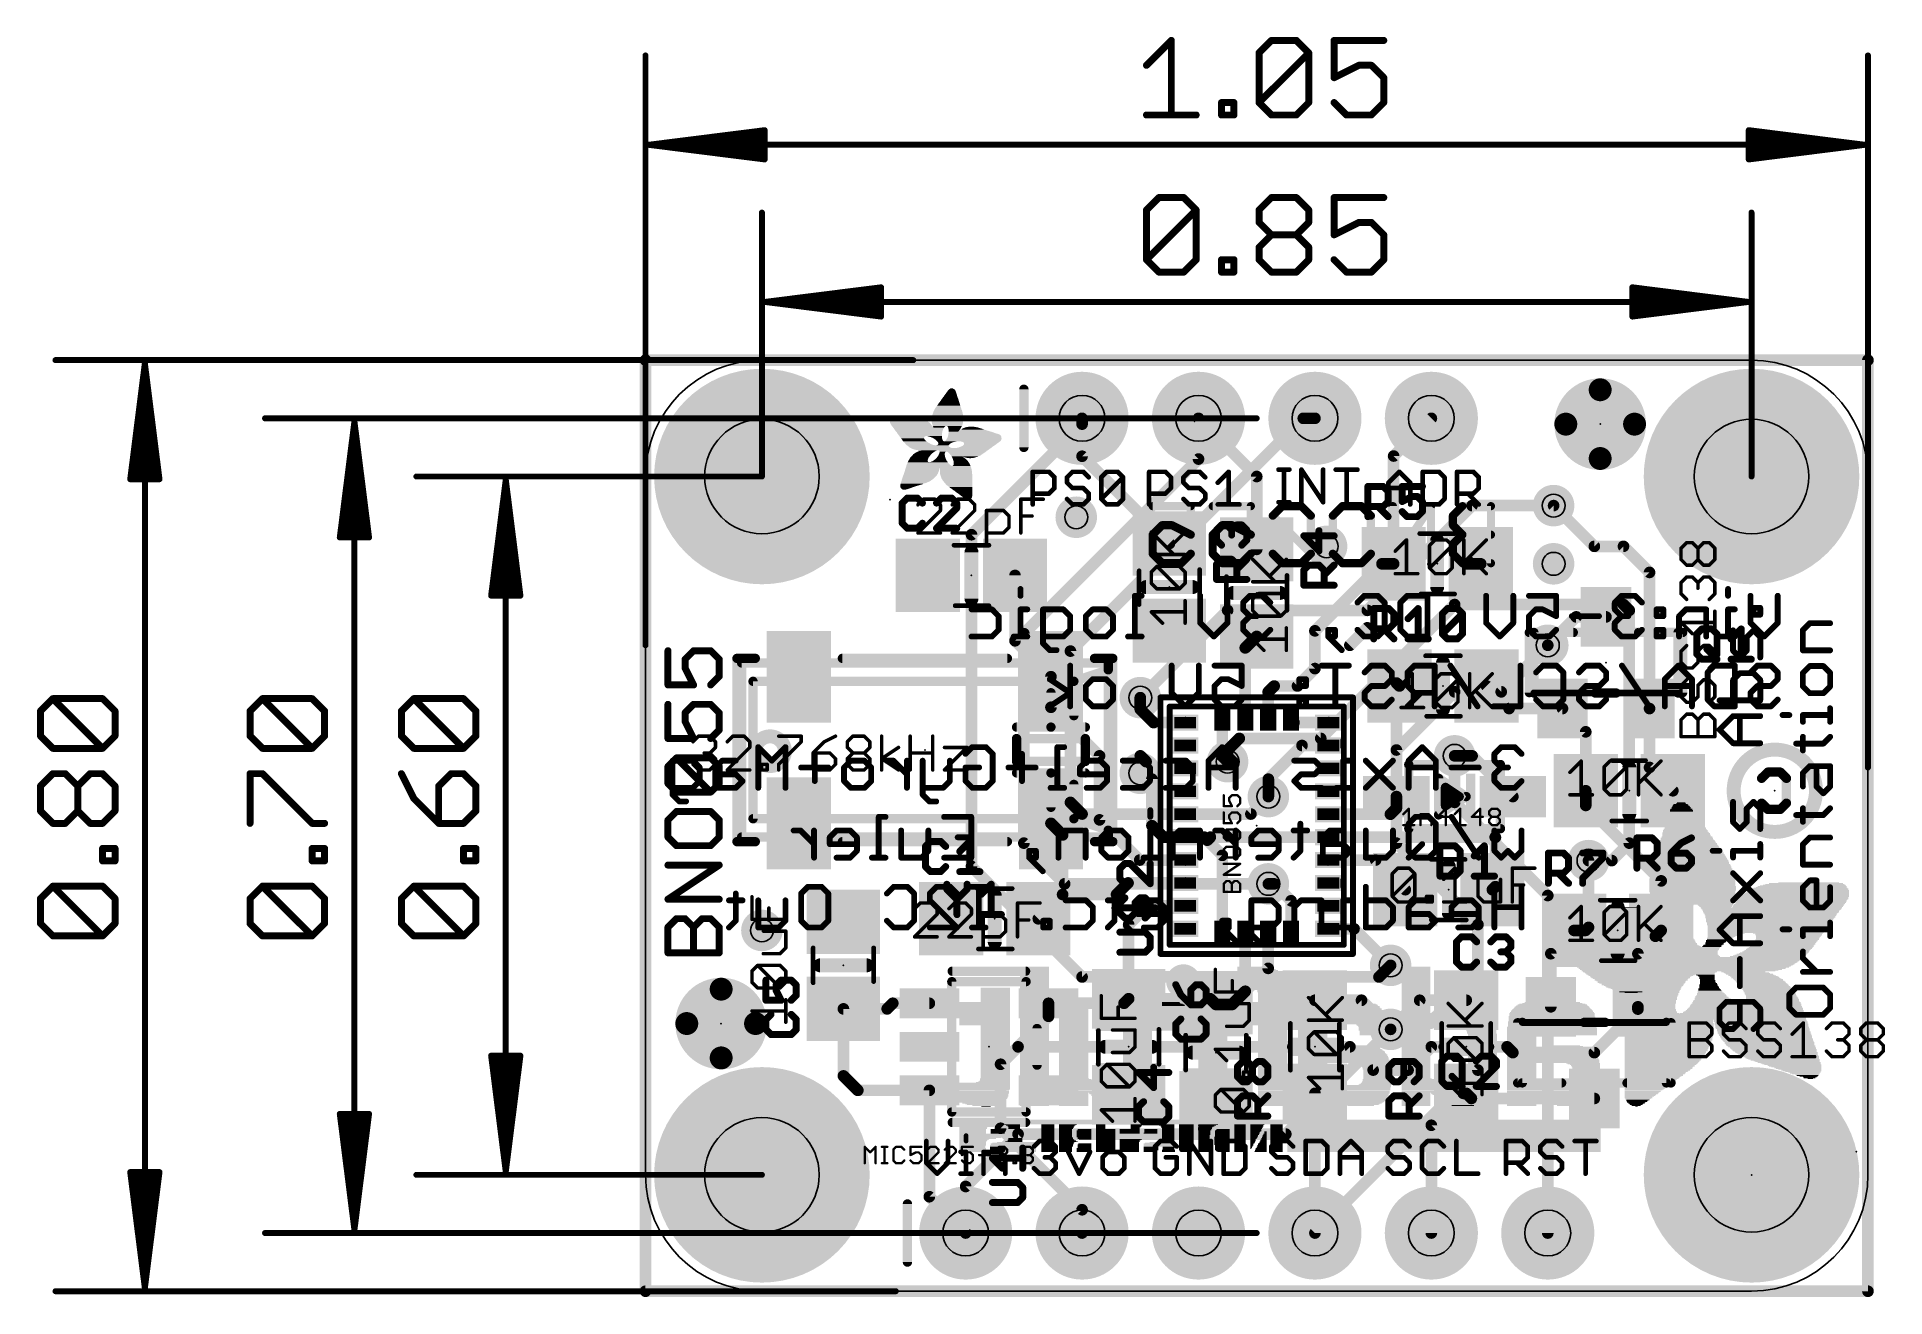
# Model space of a CAD drawing. Extents: x -13.3 to 27, y -0.1 to 27.4.
import ezdxf

# ---------------------------------------------------------------- set-up
doc = ezdxf.new("R2010")
doc.units = 0
for name, color, linetype in [('1', 12, 'CONTINUOUS'), ('16', 132, 'CONTINUOUS'), ('17', 110, 'CONTINUOUS'), ('18', 110, 'CONTINUOUS'), ('20', 53, 'CONTINUOUS'), ('21', 40, 'CONTINUOUS'), ('22', 6, 'CONTINUOUS'), ('23', 40, 'CONTINUOUS'), ('24', 6, 'CONTINUOUS'), ('25', 253, 'CONTINUOUS'), ('27', 253, 'CONTINUOUS'), ('29', 253, 'CONTINUOUS'), ('30', 253, 'CONTINUOUS'), ('31', 253, 'CONTINUOUS'), ('35', 253, 'CONTINUOUS'), ('39', 12, 'CONTINUOUS'), ('40', 132, 'CONTINUOUS'), ('41', 12, 'CONTINUOUS'), ('42', 132, 'CONTINUOUS'), ('44', 253, 'CONTINUOUS'), ('47', 253, 'CONTINUOUS'), ('51', 253, 'CONTINUOUS')]:
    doc.layers.add(name, color=color, linetype=linetype)

# ---------------------------------------------------------------- blocks, each defined once
blk = doc.blocks.new('RECT')
blk.add_solid([(-0.5, -0.5), (0.5, -0.5), (-0.5, 0.5), (0.5, 0.5)])
blk = doc.blocks.new('PIE')
at = {"const_width": 0.5}
blk.add_lwpolyline([(0, -0.25, 1), (0, 0.25, 1), (0, -0.25)], format="xyb", dxfattribs=at)
blk = doc.blocks.new('ROUNDP')
at = {"const_width": 0.5}
blk.add_lwpolyline([(0, -0.25, 1), (0, 0.25, 1), (0, -0.25)], format="xyb", dxfattribs=at)
blk = doc.blocks.new('ROUNDV')
at = {"const_width": 0.5}
blk.add_lwpolyline([(0, -0.25, 1), (0, 0.25, 1), (0, -0.25)], format="xyb", dxfattribs=at)

msp = doc.modelspace()

# ---------------------------------------------------------------- linework, layer by layer
at = {"layer": '1', "const_width": 0.254}
for points in [[(0, 20.32), (26.67, 20.32)], [(0, 0), (0, 20.32)], [(26.67, 20.32), (26.67, 0)], [(9.525, 19.05), (9.525, 18.222)], [(12.065, 19.05), (13.335, 17.78)], [(16.322, 18.227), (17.145, 19.05)], [(9.525, 18.222), (11.43, 16.317)], [(16.322, 15.875), (16.322, 18.227)], [(13.335, 17.78), (13.335, 16.19)], [(20.701, 16.256), (19.812, 17.145)], [(21.336, 16.256), (20.701, 16.256)], [(21.905, 15.687), (21.336, 16.256)], [(8.062, 14.195), (8.062, 15.621)], [(14.605, 14.412), (16.068, 15.875)], [(16.068, 15.875), (16.322, 15.875)], [(17.907, 15.875), (18.222, 15.875)], [(21.905, 12.716), (21.905, 15.687)], [(14.605, 13.589), (14.605, 14.412)], [(15.367, 14.097), (15.748, 14.478)], [(19.685, 14.097), (20.304, 14.716)], [(20.304, 14.716), (20.955, 14.716)], [(8.062, 14.195), (8.846, 13.411)], [(13.085, 14.04), (13.335, 14.29)], [(13.085, 12.4725), (13.085, 14.04)], [(14.224, 13.208), (14.605, 13.589)], [(8.846, 12.744), (8.846, 13.411)], [(13.716, 13.208), (13.585, 13.077)], [(14.224, 13.208), (13.716, 13.208)], [(16.449, 13.208), (16.383, 13.274)], [(16.383, 13.274), (16.383, 10.795)], [(18.349, 13.208), (18.841, 12.716)], [(10.795, 12.7), (10.795, 12.954)], [(13.585, 13.077), (13.585, 12.4725)], [(9.906, 11.684), (8.846, 12.744)], [(11.085, 12.41), (10.795, 12.7)], [(11.7725, 12.41), (11.085, 12.41)], [(12.585, 12.4725), (12.585, 11.672)], [(14.085, 12.4725), (14.1475, 12.41)], [(14.1475, 12.41), (14.8975, 12.41)], [(18.841, 12.716), (20.005, 12.716)], [(20.005, 12.716), (20.513, 12.208)], [(21.905, 11.43), (21.905, 12.716)], [(20.513, 12.208), (20.513, 10.922)], [(9.906, 10.287), (9.906, 11.684)], [(12.585, 11.672), (12.7, 11.557)], [(14.323, 11.91), (13.589, 11.176)], [(14.8975, 11.91), (14.323, 11.91)], [(18.034, 11.684), (17.653, 11.684)], [(18.923, 10.795), (18.034, 11.684)], [(11.049, 10.16), (11.049, 11.176)], [(13.589, 11.176), (13.589, 10.795)], [(22.413, 10.922), (21.905, 11.43)], [(16.383, 10.541), (16.383, 10.795)], [(20.513, 10.922), (20.513, 10.602)], [(14.8975, 10.41), (16.252, 10.41)], [(16.252, 10.41), (16.383, 10.541)], [(20.513, 10.602), (22.159, 8.956)], [(8.846, 10.211), (9.1, 9.957)], [(9.1, 9.957), (9.1, 8.658)], [(10.783, 9.41), (9.906, 10.287)], [(11.299, 9.91), (11.049, 10.16)], [(11.7725, 9.91), (11.299, 9.91)], [(12.188, 9.91), (11.7725, 9.91)], [(12.2555, 9.8425), (12.188, 9.91)], [(12.323, 9.91), (12.2555, 9.8425)], [(12.585, 9.513), (12.2555, 9.8425)], [(14.8975, 9.91), (12.323, 9.91)], [(14.8975, 9.91), (18.538, 9.91)], [(18.538, 9.91), (18.542, 9.906)], [(18.542, 9.906), (18.542, 8.829)], [(11.7725, 9.41), (10.783, 9.41)], [(12.585, 7.8475), (12.585, 9.513)], [(14.8975, 9.41), (15.929, 9.41)], [(15.929, 9.41), (16.576, 8.763)], [(20.574, 9.398), (20.574, 7.94)], [(10.528, 8.91), (10.276, 8.658)], [(11.7725, 8.91), (10.528, 8.91)], [(13.716, 8.89), (13.589, 8.89)], [(14.085, 8.521), (13.716, 8.89)], [(18.542, 8.829), (18.476, 8.763)], [(22.159, 8.956), (22.159, 7.874)], [(9.1, 8.658), (8.57, 8.128)], [(10.276, 8.658), (9.1, 8.658)], [(10.95, 8.41), (10.541, 8.001)], [(11.7725, 8.41), (10.95, 8.41)], [(14.085, 7.8475), (14.085, 8.521)], [(10.541, 8.001), (10.541, 6.384)], [(20.574, 7.94), (20.508, 7.874)], [(13.085, 7.8475), (13.085, 6.546)], [(13.585, 7.8475), (13.585, 7.046)], [(14.8975, 7.91), (15.458, 7.91)], [(15.458, 7.91), (16.256, 7.112)], [(20.259, 7.874), (19.751, 7.366)], [(20.508, 7.874), (20.259, 7.874)], [(22.159, 7.874), (21.651, 7.366)], [(22.032, 7.747), (22.159, 7.874)], [(19.751, 7.366), (19.751, 6.207)], [(21.651, 7.366), (21.651, 6.207)], [(13.085, 6.546), (13.585, 7.046)], [(10.441, 6.284), (10.541, 6.384)], [(10.541, 6.384), (12.319, 6.384)], [(12.319, 6.384), (12.446, 6.257)], [(13.085, 6.546), (12.796, 6.257)], [(14.605, 6.35), (15.621, 6.35)], [(15.621, 6.35), (16.256, 5.715)], [(16.891, 6.35), (16.256, 5.715)], [(17.907, 6.35), (16.891, 6.35)], [(4.318, 4.699), (4.318, 6.162)], [(5.273, 6.162), (4.318, 6.162)], [(5.395, 6.284), (5.273, 6.162)], [(6.1929, 6.284), (5.395, 6.284)], [(8.128, 5.334), (8.7931, 5.9991)], [(8.7931, 5.9991), (8.7931, 6.284)], [(8.7931, 6.284), (10.441, 6.284)], [(12.796, 6.257), (12.446, 6.257)], [(20.701, 5.207), (21.651, 6.157)], [(21.651, 6.157), (21.651, 6.207)], [(7.747, 4.953), (8.128, 5.334)], [(8.128, 5.334), (15.367, 5.334)], [(15.367, 5.334), (15.875, 4.826)], [(16.637, 4.826), (17.145, 5.334)], [(17.145, 5.334), (18.796, 5.334)], [(18.796, 5.334), (18.923, 5.207)], [(18.923, 5.207), (20.701, 5.207)], [(7.747, 3.556), (7.747, 4.953)], [(15.875, 4.826), (16.637, 4.826)], [(4.633, 4.384), (4.318, 4.699)], [(6.1929, 4.384), (4.633, 4.384)], [(6.1929, 2.0621), (6.1929, 4.384)], [(14.605, 4.318), (14.605, 1.27)], [(17.145, 3.622), (17.841, 4.318)], [(17.841, 4.318), (17.907, 4.318)], [(17.907, 4.318), (18.018, 4.207)], [(18.018, 4.207), (20.701, 4.207)], [(9.525, 1.778), (7.747, 3.556)], [(17.145, 1.27), (17.145, 3.622)], [(6.985, 1.27), (6.1929, 2.0621)], [(9.525, 1.27), (9.525, 1.778)], [(26.67, 0), (0, 0)]]:
    msp.add_lwpolyline(points, dxfattribs=at)
at = {"layer": '1', "const_width": 0.127}
for points in [[(0, 20.3835, 1), (0, 20.2565)], [(0.0635, 20.32, 1), (-0.0635, 20.32)], [(26.7335, 20.32, 1), (26.6065, 20.32)], [(26.67, 20.2565, 1), (26.67, 20.3835)], [(9.5885, 19.05, 1), (9.4615, 19.05)], [(12.1099, 19.0949, 1), (12.0201, 19.0051)], [(17.1899, 19.0051, 1), (17.1001, 19.0949)], [(9.5699, 18.2669, 1), (9.4801, 18.1771)], [(9.4615, 18.222, 1), (9.5885, 18.222)], [(16.3855, 18.227, 1), (16.2585, 18.227)], [(16.2771, 18.2719, 1), (16.3669, 18.1821)], [(13.3985, 17.78, 1), (13.2715, 17.78)], [(13.2901, 17.7351, 1), (13.3799, 17.8249)], [(19.8569, 17.1899, 1), (19.7671, 17.1001)], [(11.3851, 16.2721, 1), (11.4749, 16.3619)], [(13.2715, 16.19, 1), (13.3985, 16.19)], [(20.701, 16.3195, 1), (20.701, 16.1925)], [(20.6561, 16.2111, 1), (20.7459, 16.3009)], [(21.3809, 16.3009, 1), (21.2911, 16.2111)], [(21.336, 16.1925, 1), (21.336, 16.3195)], [(8.1255, 15.621, 1), (7.9985, 15.621)], [(16.068, 15.9385, 1), (16.068, 15.8115)], [(16.1129, 15.8301, 1), (16.0231, 15.9199)], [(16.2585, 15.875, 1), (16.3855, 15.875)], [(16.322, 15.8115, 1), (16.322, 15.9385)], [(17.907, 15.9385, 1), (17.907, 15.8115)], [(18.222, 15.8115, 1), (18.222, 15.9385)], [(21.9685, 15.687, 1), (21.8415, 15.687)], [(21.8601, 15.6421, 1), (21.9499, 15.7319)], [(14.6685, 14.412, 1), (14.5415, 14.412)], [(14.5601, 14.4569, 1), (14.6499, 14.3671)], [(15.7929, 14.4331, 1), (15.7031, 14.5229)], [(20.304, 14.7795, 1), (20.304, 14.6525)], [(20.3489, 14.6711, 1), (20.2591, 14.7609)], [(20.955, 14.6525, 1), (20.955, 14.7795)], [(8.1069, 14.2399, 1), (8.0171, 14.1501)], [(7.9985, 14.195, 1), (8.1255, 14.195)], [(13.1485, 14.04, 1), (13.0215, 14.04)], [(13.0401, 14.0849, 1), (13.1299, 13.9951)], [(13.3799, 14.2451, 1), (13.2901, 14.3349)], [(15.3221, 14.1419, 1), (15.4119, 14.0521)], [(19.6401, 14.1419, 1), (19.7299, 14.0521)], [(14.6499, 13.5441, 1), (14.5601, 13.6339)], [(8.9095, 13.411, 1), (8.7825, 13.411)], [(8.8011, 13.3661, 1), (8.8909, 13.4559)], [(13.716, 13.2715, 1), (13.716, 13.1445)], [(13.7609, 13.1631, 1), (13.6711, 13.2529)], [(14.1791, 13.2529, 1), (14.2689, 13.1631)], [(14.224, 13.1445, 1), (14.224, 13.2715)], [(14.5415, 13.589, 1), (14.6685, 13.589)], [(16.4279, 13.3189, 1), (16.3381, 13.2291)], [(16.4465, 13.274, 1), (16.3195, 13.274)], [(16.4041, 13.1631, 1), (16.4939, 13.2529)], [(18.3939, 13.2529, 1), (18.3041, 13.1631)], [(10.8585, 12.954, 1), (10.7315, 12.954)], [(13.6485, 13.077, 1), (13.5215, 13.077)], [(13.5401, 13.1219, 1), (13.6299, 13.0321)], [(8.8909, 12.7889, 1), (8.8011, 12.6991)], [(8.7825, 12.744, 1), (8.9095, 12.744)], [(10.8399, 12.7449, 1), (10.7501, 12.6551)], [(10.7315, 12.7, 1), (10.8585, 12.7)], [(11.085, 12.4735, 1), (11.085, 12.3465)], [(11.0401, 12.3651, 1), (11.1299, 12.4549)], [(11.7725, 12.3465, 1), (11.7725, 12.4735)], [(12.6485, 12.4725, 1), (12.5215, 12.4725)], [(13.0215, 12.4725, 1), (13.1485, 12.4725)], [(13.5215, 12.4725, 1), (13.6485, 12.4725)], [(14.1299, 12.5174, 1), (14.0401, 12.4276)], [(14.1475, 12.4735, 1), (14.1475, 12.3465)], [(14.1026, 12.3651, 1), (14.1924, 12.4549)], [(14.8975, 12.3465, 1), (14.8975, 12.4735)], [(18.841, 12.7795, 1), (18.841, 12.6525)], [(18.7961, 12.6711, 1), (18.8859, 12.7609)], [(20.0499, 12.7609, 1), (19.9601, 12.6711)], [(20.005, 12.6525, 1), (20.005, 12.7795)], [(21.9685, 12.716, 1), (21.8415, 12.716)], [(21.8415, 12.716, 1), (21.9685, 12.716)], [(20.5765, 12.208, 1), (20.4495, 12.208)], [(20.4681, 12.1631, 1), (20.5579, 12.2529)], [(9.9695, 11.684, 1), (9.8425, 11.684)], [(9.8611, 11.6391, 1), (9.9509, 11.7289)], [(12.6299, 11.7169, 1), (12.5401, 11.6271)], [(12.5215, 11.672, 1), (12.6485, 11.672)], [(14.323, 11.9735, 1), (14.323, 11.8465)], [(14.3679, 11.8651, 1), (14.2781, 11.9549)], [(14.8975, 11.8465, 1), (14.8975, 11.9735)], [(17.653, 11.7475, 1), (17.653, 11.6205)], [(18.0789, 11.7289, 1), (17.9891, 11.6391)], [(18.034, 11.6205, 1), (18.034, 11.7475)], [(11.1125, 11.176, 1), (10.9855, 11.176)], [(12.6551, 11.5121, 1), (12.7449, 11.6019)], [(13.6525, 11.176, 1), (13.5255, 11.176)], [(21.9499, 11.4749, 1), (21.8601, 11.3851)], [(21.8415, 11.43, 1), (21.9685, 11.43)], [(13.5441, 11.2209, 1), (13.6339, 11.1311)], [(16.4465, 10.795, 1), (16.3195, 10.795)], [(18.8781, 10.7501, 1), (18.9679, 10.8399)], [(20.5765, 10.922, 1), (20.4495, 10.922)], [(20.4495, 10.922, 1), (20.5765, 10.922)], [(22.3681, 10.8771, 1), (22.4579, 10.9669)], [(13.5255, 10.795, 1), (13.6525, 10.795)], [(14.8975, 10.4735, 1), (14.8975, 10.3465)], [(16.2071, 10.4549, 1), (16.2969, 10.3651)], [(16.252, 10.3465, 1), (16.252, 10.4735)], [(16.3195, 10.795, 1), (16.4465, 10.795)], [(16.3195, 10.541, 1), (16.4465, 10.541)], [(16.4279, 10.4961, 1), (16.3381, 10.5859)], [(20.5579, 10.6469, 1), (20.4681, 10.5571)], [(20.4495, 10.602, 1), (20.5765, 10.602)], [(8.8909, 10.2559, 1), (8.8011, 10.1661)], [(9.1635, 9.957, 1), (9.0365, 9.957)], [(9.9509, 10.3319, 1), (9.8611, 10.2421)], [(9.8425, 10.287, 1), (9.9695, 10.287)], [(11.0939, 10.2049, 1), (11.0041, 10.1151)], [(10.9855, 10.16, 1), (11.1125, 10.16)], [(9.0551, 9.9121, 1), (9.1449, 10.0019)], [(11.299, 9.9735, 1), (11.299, 9.8465)], [(11.2541, 9.8651, 1), (11.3439, 9.9549)], [(11.7725, 9.9735, 1), (11.7725, 9.8465)], [(11.7725, 9.8465, 1), (11.7725, 9.9735)], [(12.2329, 9.9549, 1), (12.1431, 9.8651)], [(12.188, 9.8465, 1), (12.188, 9.9735)], [(12.3004, 9.8874, 1), (12.2106, 9.7976)], [(12.2106, 9.8874, 1), (12.3004, 9.7976)], [(12.2106, 9.7976, 1), (12.3004, 9.8874)], [(12.323, 9.9735, 1), (12.323, 9.8465)], [(12.3679, 9.8651, 1), (12.2781, 9.9549)], [(14.8975, 9.9735, 1), (14.8975, 9.8465)], [(14.8975, 9.8465, 1), (14.8975, 9.9735)], [(18.5829, 9.9549, 1), (18.4931, 9.8651)], [(18.6055, 9.906, 1), (18.4785, 9.906)], [(18.4971, 9.8611, 1), (18.5869, 9.9509)], [(18.538, 9.8465, 1), (18.538, 9.9735)], [(10.783, 9.4735, 1), (10.783, 9.3465)], [(10.7381, 9.3651, 1), (10.8279, 9.4549)], [(11.7725, 9.3465, 1), (11.7725, 9.4735)], [(12.6485, 9.513, 1), (12.5215, 9.513)], [(12.5401, 9.4681, 1), (12.6299, 9.5579)], [(14.8975, 9.4735, 1), (14.8975, 9.3465)], [(15.9739, 9.4549, 1), (15.8841, 9.3651)], [(15.929, 9.3465, 1), (15.929, 9.4735)], [(20.6375, 9.398, 1), (20.5105, 9.398)], [(10.528, 8.9735, 1), (10.528, 8.8465)], [(10.5729, 8.8651, 1), (10.4831, 8.9549)], [(11.7725, 8.8465, 1), (11.7725, 8.9735)], [(13.589, 8.9535, 1), (13.589, 8.8265)], [(13.7609, 8.9349, 1), (13.6711, 8.8451)], [(13.716, 8.8265, 1), (13.716, 8.9535)], [(16.5311, 8.7181, 1), (16.6209, 8.8079)], [(18.4311, 8.8079, 1), (18.5209, 8.7181)], [(18.4785, 8.829, 1), (18.6055, 8.829)], [(18.5869, 8.7841, 1), (18.4971, 8.8739)], [(22.2225, 8.956, 1), (22.0955, 8.956)], [(22.1141, 8.9111, 1), (22.2039, 9.0009)], [(9.1, 8.7215, 1), (9.1, 8.5945)], [(9.0365, 8.658, 1), (9.1635, 8.658)], [(9.1449, 8.6131, 1), (9.0551, 8.7029)], [(10.2311, 8.7029, 1), (10.3209, 8.6131)], [(10.276, 8.5945, 1), (10.276, 8.7215)], [(10.95, 8.4735, 1), (10.95, 8.3465)], [(10.9949, 8.3651, 1), (10.9051, 8.4549)], [(11.7725, 8.3465, 1), (11.7725, 8.4735)], [(14.1485, 8.521, 1), (14.0215, 8.521)], [(14.0401, 8.4761, 1), (14.1299, 8.5659)], [(8.5251, 8.1729, 1), (8.6149, 8.0831)], [(10.6045, 8.001, 1), (10.4775, 8.001)], [(10.4961, 8.0459, 1), (10.5859, 7.9561)], [(20.6189, 7.8951, 1), (20.5291, 7.9849)], [(12.5215, 7.8475, 1), (12.6485, 7.8475)], [(13.1485, 7.8475, 1), (13.0215, 7.8475)], [(13.6485, 7.8475, 1), (13.5215, 7.8475)], [(14.0215, 7.8475, 1), (14.1485, 7.8475)], [(14.8975, 7.9735, 1), (14.8975, 7.8465)], [(15.5029, 7.9549, 1), (15.4131, 7.8651)], [(15.458, 7.8465, 1), (15.458, 7.9735)], [(20.259, 7.9375, 1), (20.259, 7.8105)], [(20.3039, 7.8291, 1), (20.2141, 7.9189)], [(20.4631, 7.9189, 1), (20.5529, 7.8291)], [(20.508, 7.8105, 1), (20.508, 7.9375)], [(20.5105, 7.94, 1), (20.6375, 7.94)], [(21.9871, 7.7919, 1), (22.0769, 7.7021)], [(22.0955, 7.874, 1), (22.2225, 7.874)], [(22.2039, 7.8291, 1), (22.1141, 7.9189)], [(22.2039, 7.8291, 1), (22.1141, 7.9189)], [(19.8145, 7.366, 1), (19.6875, 7.366)], [(19.7061, 7.4109, 1), (19.7959, 7.3211)], [(21.7145, 7.366, 1), (21.5875, 7.366)], [(21.6061, 7.4109, 1), (21.6959, 7.3211)], [(13.5215, 7.046, 1), (13.6485, 7.046)], [(13.6299, 7.0011, 1), (13.5401, 7.0909)], [(16.2111, 7.0671, 1), (16.3009, 7.1569)], [(10.541, 6.4475, 1), (10.541, 6.3205)], [(10.5859, 6.3391, 1), (10.4961, 6.4289)], [(12.3639, 6.4289, 1), (12.2741, 6.3391)], [(12.319, 6.3205, 1), (12.319, 6.4475)], [(13.0401, 6.5909, 1), (13.1299, 6.5011)], [(13.0215, 6.546, 1), (13.1485, 6.546)], [(13.1299, 6.5011, 1), (13.0401, 6.5909)], [(14.605, 6.4135, 1), (14.605, 6.2865)], [(15.6659, 6.3949, 1), (15.5761, 6.3051)], [(15.621, 6.2865, 1), (15.621, 6.4135)], [(16.891, 6.4135, 1), (16.891, 6.2865)], [(16.9359, 6.3051, 1), (16.8461, 6.3949)], [(17.907, 6.2865, 1), (17.907, 6.4135)], [(4.3815, 6.162, 1), (4.2545, 6.162)], [(4.318, 6.2255, 1), (4.318, 6.0985)], [(5.2281, 6.2069, 1), (5.3179, 6.1171)], [(5.273, 6.0985, 1), (5.273, 6.2255)], [(5.395, 6.3475, 1), (5.395, 6.2205)], [(5.4399, 6.2391, 1), (5.3501, 6.3289)], [(6.1929, 6.2205, 1), (6.1929, 6.3475)], [(8.8566, 6.284, 1), (8.7296, 6.284)], [(8.7931, 6.3475, 1), (8.7931, 6.2205)], [(8.7296, 5.9991, 1), (8.8566, 5.9991)], [(8.838, 5.9542, 1), (8.7482, 6.044)], [(10.3961, 6.3289, 1), (10.4859, 6.2391)], [(10.441, 6.2205, 1), (10.441, 6.3475)], [(10.4775, 6.384, 1), (10.6045, 6.384)], [(12.446, 6.3205, 1), (12.446, 6.1935)], [(12.4011, 6.2121, 1), (12.4909, 6.3019)], [(12.7511, 6.3019, 1), (12.8409, 6.2121)], [(12.796, 6.1935, 1), (12.796, 6.3205)], [(19.6875, 6.207, 1), (19.8145, 6.207)], [(21.7145, 6.207, 1), (21.5875, 6.207)], [(21.5875, 6.207, 1), (21.7145, 6.207)], [(21.5875, 6.157, 1), (21.7145, 6.157)], [(21.6959, 6.1121, 1), (21.6061, 6.2019)], [(16.2111, 5.7599, 1), (16.3009, 5.6701)], [(16.2111, 5.6701, 1), (16.3009, 5.7599)], [(8.128, 5.3975, 1), (8.128, 5.2705)], [(8.0831, 5.3789, 1), (8.1729, 5.2891)], [(8.1729, 5.2891, 1), (8.0831, 5.3789)], [(15.4119, 5.3789, 1), (15.3221, 5.2891)], [(15.367, 5.2705, 1), (15.367, 5.3975)], [(17.145, 5.3975, 1), (17.145, 5.2705)], [(17.1899, 5.2891, 1), (17.1001, 5.3789)], [(18.8409, 5.3789, 1), (18.7511, 5.2891)], [(18.796, 5.2705, 1), (18.796, 5.3975)], [(18.923, 5.2705, 1), (18.923, 5.1435)], [(18.8781, 5.1621, 1), (18.9679, 5.2519)], [(20.6561, 5.2519, 1), (20.7459, 5.1621)], [(20.701, 5.1435, 1), (20.701, 5.2705)], [(7.8105, 4.953, 1), (7.6835, 4.953)], [(7.7021, 4.9979, 1), (7.7919, 4.9081)], [(15.875, 4.8895, 1), (15.875, 4.7625)], [(15.8301, 4.7811, 1), (15.9199, 4.8709)], [(16.5921, 4.8709, 1), (16.6819, 4.7811)], [(16.637, 4.7625, 1), (16.637, 4.8895)], [(4.3629, 4.7439, 1), (4.2731, 4.6541)], [(4.2545, 4.699, 1), (4.3815, 4.699)], [(4.633, 4.4475, 1), (4.633, 4.3205)], [(4.5881, 4.3391, 1), (4.6779, 4.4289)], [(6.2564, 4.384, 1), (6.1294, 4.384)], [(6.1929, 4.3205, 1), (6.1929, 4.4475)], [(14.6685, 4.318, 1), (14.5415, 4.318)], [(17.841, 4.3815, 1), (17.841, 4.2545)], [(17.8859, 4.2731, 1), (17.7961, 4.3629)], [(17.9519, 4.3629, 1), (17.8621, 4.2731)], [(17.907, 4.2545, 1), (17.907, 4.3815)], [(18.018, 4.2705, 1), (18.018, 4.1435)], [(17.9731, 4.1621, 1), (18.0629, 4.2519)], [(20.701, 4.1435, 1), (20.701, 4.2705)], [(7.7919, 3.6009, 1), (7.7021, 3.5111)], [(17.2085, 3.622, 1), (17.0815, 3.622)], [(17.1001, 3.6669, 1), (17.1899, 3.5771)], [(7.6835, 3.556, 1), (7.8105, 3.556)], [(6.2378, 2.107, 1), (6.148, 2.0172)], [(6.1294, 2.0621, 1), (6.2564, 2.0621)], [(9.5885, 1.778, 1), (9.4615, 1.778)], [(9.4801, 1.7331, 1), (9.5699, 1.8229)], [(6.9401, 1.2251, 1), (7.0299, 1.3149)], [(9.4615, 1.27, 1), (9.5885, 1.27)], [(14.5415, 1.27, 1), (14.6685, 1.27)], [(17.0815, 1.27, 1), (17.2085, 1.27)], [(0, 0.0635, 1), (0, -0.0635)], [(-0.0635, 0, 1), (0.0635, 0)], [(26.6065, 0, 1), (26.7335, 0)], [(26.67, -0.0635, 1), (26.67, 0.0635)]]:
    msp.add_lwpolyline(points, format="xyb", dxfattribs=at)
at = {"layer": '16', "const_width": 0.254}
for points in [[(0, 20.32), (26.67, 20.32)], [(0, 0), (0, 20.32)], [(26.67, 20.32), (26.67, 0)], [(9.525, 18.923), (7.112, 16.51)], [(9.271, 13.97), (14.351, 19.05)], [(9.525, 19.05), (9.525, 18.923)], [(12.065, 18.161), (12.065, 19.05)], [(14.351, 19.05), (14.605, 19.05)], [(8.255, 14.351), (12.065, 18.161)], [(15.748, 14.859), (18.034, 17.145)], [(18.034, 17.145), (19.812, 17.145)], [(7.112, 16.51), (7.112, 9.271)], [(12.7, 14.859), (10.795, 12.954)], [(12.7, 14.859), (15.748, 14.859)], [(14.732, 12.065), (17.653, 14.986)], [(17.653, 14.986), (21.336, 14.986)], [(21.336, 14.986), (21.463, 14.859)], [(21.463, 14.859), (21.463, 9.779)], [(8.255, 9.779), (8.255, 14.351)], [(18.669, 13.081), (19.685, 14.097)], [(9.271, 10.668), (9.271, 13.97)], [(16.383, 11.811), (17.653, 13.081)], [(17.653, 13.081), (18.669, 13.081)], [(12.7, 11.811), (12.954, 12.065)], [(12.954, 12.065), (14.732, 12.065)], [(10.922, 11.557), (10.795, 11.684)], [(12.7, 11.557), (12.7, 11.811)], [(16.383, 9.779), (16.383, 11.811)], [(17.653, 10.668), (17.653, 11.684)], [(13.208, 10.414), (13.589, 10.795)], [(9.525, 10.414), (9.271, 10.668)], [(9.525, 10.414), (13.208, 10.414)], [(19.685, 8.636), (17.653, 10.668)], [(9.144, 8.89), (8.255, 9.779)], [(18.161, 8.001), (16.383, 9.779)], [(21.463, 9.779), (21.082, 9.398)], [(7.112, 9.271), (9.525, 6.858)], [(21.082, 9.398), (20.574, 9.398)], [(13.589, 8.89), (9.144, 8.89)], [(19.685, 1.27), (19.685, 8.636)], [(18.161, 4.826), (18.161, 8.001)], [(9.525, 6.858), (16.002, 6.858)], [(16.002, 6.858), (16.256, 7.112)], [(16.256, 5.715), (13.97, 3.429)], [(14.605, 1.27), (18.161, 4.826)], [(8.128, 3.429), (6.985, 2.286)], [(13.97, 3.429), (8.128, 3.429)], [(6.985, 2.286), (6.985, 1.27)], [(26.67, 0), (0, 0)]]:
    msp.add_lwpolyline(points, dxfattribs=at)
at = {"layer": '16', "const_width": 0.127}
for points in [[(0, 20.3835, 1), (0, 20.2565)], [(0.0635, 20.32, 1), (-0.0635, 20.32)], [(26.7335, 20.32, 1), (26.6065, 20.32)], [(26.67, 20.2565, 1), (26.67, 20.3835)], [(9.5885, 19.05, 1), (9.4615, 19.05)], [(9.4615, 18.923, 1), (9.5885, 18.923)], [(9.5699, 18.8781, 1), (9.4801, 18.9679)], [(12.1285, 19.05, 1), (12.0015, 19.05)], [(14.351, 19.1135, 1), (14.351, 18.9865)], [(14.3959, 19.0051, 1), (14.3061, 19.0949)], [(14.605, 18.9865, 1), (14.605, 19.1135)], [(12.0015, 18.161, 1), (12.1285, 18.161)], [(12.1099, 18.1161, 1), (12.0201, 18.2059)], [(18.034, 17.2085, 1), (18.034, 17.0815)], [(18.0789, 17.1001, 1), (17.9891, 17.1899)], [(19.812, 17.0815, 1), (19.812, 17.2085)], [(7.1755, 16.51, 1), (7.0485, 16.51)], [(7.0671, 16.5549, 1), (7.1569, 16.4651)], [(12.7, 14.9225, 1), (12.7, 14.7955)], [(12.7449, 14.8141, 1), (12.6551, 14.9039)], [(15.7031, 14.9039, 1), (15.7929, 14.8141)], [(15.748, 14.7955, 1), (15.748, 14.9225)], [(17.653, 15.0495, 1), (17.653, 14.9225)], [(17.6979, 14.9411, 1), (17.6081, 15.0309)], [(21.3809, 15.0309, 1), (21.2911, 14.9411)], [(21.336, 14.9225, 1), (21.336, 15.0495)], [(21.5265, 14.859, 1), (21.3995, 14.859)], [(21.4181, 14.8141, 1), (21.5079, 14.9039)], [(8.3185, 14.351, 1), (8.1915, 14.351)], [(8.2101, 14.3959, 1), (8.2999, 14.3061)], [(19.7299, 14.0521, 1), (19.6401, 14.1419)], [(9.3345, 13.97, 1), (9.2075, 13.97)], [(9.2261, 14.0149, 1), (9.3159, 13.9251)], [(10.7501, 12.9989, 1), (10.8399, 12.9091)], [(17.653, 13.1445, 1), (17.653, 13.0175)], [(17.6979, 13.0361, 1), (17.6081, 13.1259)], [(18.6241, 13.1259, 1), (18.7139, 13.0361)], [(18.669, 13.0175, 1), (18.669, 13.1445)], [(12.954, 12.1285, 1), (12.954, 12.0015)], [(12.9989, 12.0201, 1), (12.9091, 12.1099)], [(14.6871, 12.1099, 1), (14.7769, 12.0201)], [(14.732, 12.0015, 1), (14.732, 12.1285)], [(10.8399, 11.7289, 1), (10.7501, 11.6391)], [(12.7635, 11.811, 1), (12.6365, 11.811)], [(12.6551, 11.8559, 1), (12.7449, 11.7661)], [(16.4465, 11.811, 1), (16.3195, 11.811)], [(16.3381, 11.8559, 1), (16.4279, 11.7661)], [(17.7165, 11.684, 1), (17.5895, 11.684)], [(10.8771, 11.5121, 1), (10.9669, 11.6019)], [(12.6365, 11.557, 1), (12.7635, 11.557)], [(13.6339, 10.7501, 1), (13.5441, 10.8399)], [(9.3159, 10.7129, 1), (9.2261, 10.6231)], [(9.2075, 10.668, 1), (9.3345, 10.668)], [(9.525, 10.4775, 1), (9.525, 10.3505)], [(9.4801, 10.3691, 1), (9.5699, 10.4589)], [(13.1631, 10.4589, 1), (13.2529, 10.3691)], [(13.208, 10.3505, 1), (13.208, 10.4775)], [(17.6979, 10.7129, 1), (17.6081, 10.6231)], [(17.5895, 10.668, 1), (17.7165, 10.668)], [(8.2999, 9.8239, 1), (8.2101, 9.7341)], [(8.1915, 9.779, 1), (8.3185, 9.779)], [(16.4279, 9.8239, 1), (16.3381, 9.7341)], [(16.3195, 9.779, 1), (16.4465, 9.779)], [(21.3995, 9.779, 1), (21.5265, 9.779)], [(21.5079, 9.7341, 1), (21.4181, 9.8239)], [(7.1569, 9.3159, 1), (7.0671, 9.2261)], [(7.0485, 9.271, 1), (7.1755, 9.271)], [(20.574, 9.4615, 1), (20.574, 9.3345)], [(21.0371, 9.4429, 1), (21.1269, 9.3531)], [(21.082, 9.3345, 1), (21.082, 9.4615)], [(9.144, 8.9535, 1), (9.144, 8.8265)], [(9.0991, 8.8451, 1), (9.1889, 8.9349)], [(13.589, 8.8265, 1), (13.589, 8.9535)], [(19.7485, 8.636, 1), (19.6215, 8.636)], [(19.6401, 8.5911, 1), (19.7299, 8.6809)], [(18.2245, 8.001, 1), (18.0975, 8.001)], [(18.1161, 7.9561, 1), (18.2059, 8.0459)], [(9.525, 6.9215, 1), (9.525, 6.7945)], [(9.4801, 6.8131, 1), (9.5699, 6.9029)], [(15.9571, 6.9029, 1), (16.0469, 6.8131)], [(16.002, 6.7945, 1), (16.002, 6.9215)], [(16.3009, 7.0671, 1), (16.2111, 7.1569)], [(16.3009, 5.6701, 1), (16.2111, 5.7599)], [(18.0975, 4.826, 1), (18.2245, 4.826)], [(18.2059, 4.7811, 1), (18.1161, 4.8709)], [(8.128, 3.4925, 1), (8.128, 3.3655)], [(8.1729, 3.3841, 1), (8.0831, 3.4739)], [(13.9251, 3.4739, 1), (14.0149, 3.3841)], [(13.97, 3.3655, 1), (13.97, 3.4925)], [(7.0485, 2.286, 1), (6.9215, 2.286)], [(6.9401, 2.3309, 1), (7.0299, 2.2411)], [(6.9215, 1.27, 1), (7.0485, 1.27)], [(14.5601, 1.3149, 1), (14.6499, 1.2251)], [(19.6215, 1.27, 1), (19.7485, 1.27)], [(0, 0.0635, 1), (0, -0.0635)], [(-0.0635, 0, 1), (0.0635, 0)], [(26.6065, 0, 1), (26.7335, 0)], [(26.67, -0.0635, 1), (26.67, 0.0635)]]:
    msp.add_lwpolyline(points, format="xyb", dxfattribs=at)
at = {"layer": '20'}
for p, q in [((2.54, 20.32), (24.13, 20.32)), ((0, 2.54), (0, 17.78)), ((26.67, 17.78), (26.67, 2.54)), ((24.13, 0), (2.54, 0))]:
    msp.add_line(p, q, dxfattribs=at)
for centre, start, end in [((2.54, 17.78), 90, 180), ((24.13, 17.78), 0, 90), ((2.54, 2.54), 180, 270), ((24.13, 2.54), 270, 0)]:
    msp.add_arc(centre, 2.54, start, end, dxfattribs=at)
at = {"layer": '21'}
for points, const_width in [([(2.54, 15.53, 1), (2.54, 20.03, 1), (2.54, 15.53)], 0.2032), ([(24.13, 15.53, 1), (24.13, 20.03, 1), (24.13, 15.53)], 0.2032), ([(8.4736, 17.8822, 1), (8.4228, 17.8822)], 0.0508), ([(8.4482, 17.9076, 1), (8.4482, 17.8568)], 0.0508), ([(8.822, 17.9002, 1), (8.7861, 17.8642)], 0.0508), ([(8.8041, 17.8568, 1), (8.8041, 17.9076)], 0.0508), ([(8.9481, 17.7636, 1), (8.8973, 17.7636)], 0.0508), ([(8.9048, 17.7456, 1), (8.9407, 17.7815)], 0.0508), ([(9.222, 17.7636, 1), (9.1712, 17.7636)], 0.0508), ([(9.1786, 17.7815, 1), (9.2146, 17.7456)], 0.0508), ([(9.3152, 17.9076, 1), (9.3152, 17.8568)], 0.0508), ([(9.3332, 17.8642, 1), (9.2973, 17.9002)], 0.0508), ([(9.5705, 17.9002, 1), (9.5345, 17.8642)], 0.0508), ([(9.5525, 17.8568, 1), (9.5525, 17.9076)], 0.0508), ([(9.6532, 17.7456, 1), (9.6891, 17.7815)], 0.0508), ([(9.9704, 17.7636, 1), (9.9196, 17.7636)], 0.0508), ([(9.927, 17.7815, 1), (9.963, 17.7456)], 0.0508), ([(10.0636, 17.9076, 1), (10.0636, 17.8568)], 0.0508), ([(10.0816, 17.8642, 1), (10.0457, 17.9002)], 0.0508), ([(10.3189, 17.9002, 1), (10.283, 17.8642)], 0.0508), ([(10.3009, 17.8568, 1), (10.3009, 17.9076)], 0.0508), ([(10.4449, 17.7636, 1), (10.3941, 17.7636)], 0.0508), ([(10.4375, 17.7456, 1), (10.4016, 17.7815)], 0.0508), ([(10.4016, 17.7456, 1), (10.4375, 17.7815)], 0.0508), ([(11.0136, 17.8822, 1), (10.9628, 17.8822)], 0.0508), ([(10.9882, 17.9076, 1), (10.9882, 17.8568)], 0.0508), ([(11.362, 17.9002, 1), (11.3261, 17.8642)], 0.0508), ([(11.3441, 17.8568, 1), (11.3441, 17.9076)], 0.0508), ([(11.4881, 17.7636, 1), (11.4373, 17.7636)], 0.0508), ([(11.4448, 17.7456, 1), (11.4807, 17.7815)], 0.0508), ([(11.762, 17.7636, 1), (11.7112, 17.7636)], 0.0508), ([(11.7186, 17.7815, 1), (11.7546, 17.7456)], 0.0508), ([(11.8552, 17.9076, 1), (11.8552, 17.8568)], 0.0508), ([(11.8732, 17.8642, 1), (11.8373, 17.9002)], 0.0508), ([(12.1105, 17.9002, 1), (12.0745, 17.8642)], 0.0508), ([(12.0925, 17.8568, 1), (12.0925, 17.9076)], 0.0508), ([(12.1932, 17.7456, 1), (12.2291, 17.7815)], 0.0508), ([(12.7477, 17.8822, 1), (12.6969, 17.8822)], 0.0508), ([(12.7402, 17.8642, 1), (12.7043, 17.9002)], 0.0508), ([(13.8109, 17.9556, 1), (13.8109, 17.9048)], 0.0508), ([(13.9549, 17.9302, 1), (13.9041, 17.9302)], 0.0508), ([(14.0482, 17.9048, 1), (14.0482, 17.9556)], 0.0508), ([(14.331, 17.9443, 1), (14.2887, 17.9161)], 0.0508), ([(14.3353, 17.9302, 1), (14.2845, 17.9302)], 0.0508), ([(14.8098, 17.9302, 1), (14.759, 17.9302)], 0.0508), ([(15.0583, 17.9556, 1), (15.0583, 17.9048)], 0.0508), ([(15.3209, 17.9302, 1), (15.2701, 17.9302)], 0.0508), ([(15.5328, 17.9048, 1), (15.5328, 17.9556)], 0.0508), ([(16.4644, 17.9002, 1), (16.4285, 17.8642)], 0.0508), ([(16.4644, 17.8642, 1), (16.4285, 17.9002)], 0.0508), ([(16.983, 17.8822, 1), (16.9322, 17.8822)], 0.0508), ([(16.9576, 17.9076, 1), (16.9576, 17.8568)], 0.0508), ([(17.3315, 17.9002, 1), (17.2955, 17.8642)], 0.0508), ([(17.3135, 17.8568, 1), (17.3135, 17.9076)], 0.0508), ([(17.4575, 17.7636, 1), (17.4067, 17.7636)], 0.0508), ([(17.4142, 17.7456, 1), (17.4501, 17.7815)], 0.0508), ([(17.7314, 17.8822, 1), (17.6806, 17.8822)], 0.0508), ([(17.706, 17.9076, 1), (17.706, 17.8568)], 0.0508), ([(18.0799, 17.9002, 1), (18.044, 17.8642)], 0.0508), ([(18.0619, 17.8568, 1), (18.0619, 17.9076)], 0.0508), ([(18.2059, 17.7636, 1), (18.1551, 17.7636)], 0.0508), ([(18.1626, 17.7456, 1), (18.1985, 17.7815)], 0.0508), ([(8.4482, 17.4331, 1), (8.4482, 17.3823)], 0.0508), ([(8.7861, 17.4256, 1), (8.822, 17.3897)], 0.0508), ([(8.8041, 17.3823, 1), (8.8041, 17.4331)], 0.0508), ([(8.8973, 17.5263, 1), (8.9481, 17.5263)], 0.0508), ([(8.9407, 17.5083, 1), (8.9048, 17.5443)], 0.0508), ([(9.2146, 17.6629, 1), (9.1786, 17.627)], 0.0508), ([(9.1712, 17.6449, 1), (9.222, 17.6449)], 0.0508), ([(9.2146, 17.307, 1), (9.1786, 17.2711)], 0.0508), ([(9.3152, 17.5517, 1), (9.3152, 17.5009)], 0.0508), ([(9.2973, 17.5083, 1), (9.3332, 17.5443)], 0.0508), ([(9.5705, 17.5443, 1), (9.5345, 17.5083)], 0.0508), ([(9.5525, 17.5009, 1), (9.5525, 17.5517)], 0.0508), ([(9.6965, 17.4077, 1), (9.6457, 17.4077)], 0.0508), ([(9.6532, 17.3897, 1), (9.6891, 17.4256)], 0.0508), ([(9.6891, 17.2711, 1), (9.6532, 17.307)], 0.0508), ([(9.963, 17.307, 1), (9.927, 17.2711)], 0.0508), ([(10.4375, 17.2711, 1), (10.4016, 17.307)], 0.0508), ([(10.9882, 17.4331, 1), (10.9882, 17.3823)], 0.0508), ([(11.3261, 17.4256, 1), (11.362, 17.3897)], 0.0508), ([(11.3441, 17.3823, 1), (11.3441, 17.4331)], 0.0508), ([(11.4373, 17.5263, 1), (11.4881, 17.5263)], 0.0508), ([(11.4807, 17.5083, 1), (11.4448, 17.5443)], 0.0508), ([(11.7546, 17.6629, 1), (11.7186, 17.627)], 0.0508), ([(11.7112, 17.6449, 1), (11.762, 17.6449)], 0.0508), ([(11.7546, 17.307, 1), (11.7186, 17.2711)], 0.0508), ([(11.8552, 17.5517, 1), (11.8552, 17.5009)], 0.0508), ([(11.8373, 17.5083, 1), (11.8732, 17.5443)], 0.0508), ([(12.1105, 17.5443, 1), (12.0745, 17.5083)], 0.0508), ([(12.0925, 17.5009, 1), (12.0925, 17.5517)], 0.0508), ([(12.2365, 17.4077, 1), (12.1857, 17.4077)], 0.0508), ([(12.1932, 17.3897, 1), (12.2291, 17.4256)], 0.0508), ([(12.2291, 17.2711, 1), (12.1932, 17.307)], 0.0508), ([(12.467, 17.6629, 1), (12.503, 17.627)], 0.0508), ([(16.2346, 17.6449, 1), (16.1838, 17.6449)], 0.0508), ([(16.1912, 17.6629, 1), (16.2271, 17.627)], 0.0508), ([(16.2092, 17.5517, 1), (16.2092, 17.5009)], 0.0508), ([(16.7091, 17.6449, 1), (16.6583, 17.6449)], 0.0508), ([(16.6658, 17.627, 1), (16.7017, 17.6629)], 0.0508), ([(16.6837, 17.5009, 1), (16.6837, 17.5517)], 0.0508), ([(17.4501, 17.2711, 1), (17.4142, 17.307)], 0.0508), ([(17.706, 17.4331, 1), (17.706, 17.3823)], 0.0508), ([(17.9612, 17.4256, 1), (17.9253, 17.3897)], 0.0508), ([(18.044, 17.4256, 1), (18.0799, 17.3897)], 0.0508), ([(18.0619, 17.3823, 1), (18.0619, 17.4331)], 0.0508), ([(18.1551, 17.5263, 1), (18.2059, 17.5263)], 0.0508), ([(18.1985, 17.5083, 1), (18.1626, 17.5443)], 0.0508), ([(8.4228, 17.1704, 1), (8.4736, 17.1704)], 0.0508), ([(9.3152, 17.1958, 1), (9.3152, 17.145)], 0.0508), ([(9.2973, 17.1524, 1), (9.3332, 17.1884)], 0.0508), ([(9.5345, 17.1884, 1), (9.5705, 17.1524)], 0.0508), ([(9.5525, 17.145, 1), (9.5525, 17.1958)], 0.0508), ([(9.6457, 17.289, 1), (9.6965, 17.289)], 0.0508), ([(9.927, 17.307, 1), (9.963, 17.2711)], 0.0508), ([(9.9196, 17.289, 1), (9.9704, 17.289)], 0.0508), ([(10.0636, 17.1958, 1), (10.0636, 17.145)], 0.0508), ([(10.0457, 17.1524, 1), (10.0816, 17.1884)], 0.0508), ([(10.283, 17.1884, 1), (10.3189, 17.1524)], 0.0508), ([(10.3009, 17.145, 1), (10.3009, 17.1958)], 0.0508), ([(10.3941, 17.289, 1), (10.4449, 17.289)], 0.0508), ([(10.9628, 17.1704, 1), (11.0136, 17.1704)], 0.0508), ([(11.8552, 17.1958, 1), (11.8552, 17.145)], 0.0508), ([(11.8373, 17.1524, 1), (11.8732, 17.1884)], 0.0508), ([(12.0745, 17.1884, 1), (12.1105, 17.1524)], 0.0508), ([(12.0925, 17.145, 1), (12.0925, 17.1958)], 0.0508), ([(12.1857, 17.289, 1), (12.2365, 17.289)], 0.0508), ([(12.485, 17.1958, 1), (12.485, 17.145)], 0.0508), ([(12.6969, 17.1704, 1), (12.7477, 17.1704)], 0.0508), ([(12.9595, 17.145, 1), (12.9595, 17.1958)], 0.0508), ([(13.8109, 17.2438, 1), (13.8109, 17.193)], 0.0508), ([(13.9041, 17.2184, 1), (13.9549, 17.2184)], 0.0508), ([(14.0482, 17.193, 1), (14.0482, 17.2438)], 0.0508), ([(14.2845, 17.2184, 1), (14.3353, 17.2184)], 0.0508), ([(14.759, 17.2184, 1), (14.8098, 17.2184)], 0.0508), ([(14.7633, 17.2043, 1), (14.8055, 17.2325)], 0.0508), ([(15.2701, 17.2184, 1), (15.3209, 17.2184)], 0.0508), ([(16.1838, 17.1704, 1), (16.2346, 17.1704)], 0.0508), ([(16.6583, 17.1704, 1), (16.7091, 17.1704)], 0.0508), ([(16.9576, 17.1958, 1), (16.9576, 17.145)], 0.0508), ([(16.9322, 17.1704, 1), (16.983, 17.1704)], 0.0508), ([(17.2955, 17.1884, 1), (17.3315, 17.1524)], 0.0508), ([(17.3135, 17.145, 1), (17.3135, 17.1958)], 0.0508), ([(17.4067, 17.289, 1), (17.4575, 17.289)], 0.0508), ([(17.6806, 17.1704, 1), (17.7314, 17.1704)], 0.0508), ([(18.1626, 17.1524, 1), (18.1985, 17.1884)], 0.0508), ([(17.3482, 16.383, 1), (17.1958, 16.383)], 0.1524), ([(7.1882, 16.129, 1), (7.0358, 16.129)], 0.1524), ([(10.922, 15.4432, 1), (10.922, 15.2908)], 0.1524), ([(11.938, 15.2908, 1), (11.938, 15.4432)], 0.1524), ([(12.827, 15.3162, 1), (12.827, 15.1638)], 0.1524), ([(13.843, 15.1638, 1), (13.843, 15.3162)], 0.1524), ([(17.1958, 15.367, 1), (17.3482, 15.367)], 0.1524), ([(7.0358, 15.113, 1), (7.1882, 15.113)], 0.1524), ([(24.204, 14.9136, 1), (24.1405, 14.9136)], 0.0635), ([(24.1722, 14.9453, 1), (24.1722, 14.8818)], 0.0635), ([(24.3523, 14.9136, 1), (24.2888, 14.9136)], 0.0635), ([(24.3205, 14.8818, 1), (24.3205, 14.9453)], 0.0635), ([(24.1722, 14.797, 1), (24.1722, 14.7335)], 0.0635), ([(24.1405, 14.7653, 1), (24.204, 14.7653)], 0.0635), ([(24.2888, 14.7653, 1), (24.3523, 14.7653)], 0.0635), ([(24.3205, 14.7335, 1), (24.3205, 14.797)], 0.0635), ([(25.3996, 14.6106, 1), (25.3996, 14.5471)], 0.0635), ([(25.4221, 14.5564, 1), (25.3772, 14.6013)], 0.0635), ([(25.8445, 14.5471, 1), (25.8445, 14.6106)], 0.0635), ([(19.3334, 14.3764, 1), (19.2318, 14.3764)], 0.1016), ([(19.2826, 14.4272, 1), (19.2826, 14.3256)], 0.1016), ([(20.2414, 14.3256, 1), (20.2414, 14.4272)], 0.1016), ([(21.6686, 14.4272, 1), (21.6686, 14.3256)], 0.1016), ([(22.6782, 14.3764, 1), (22.5766, 14.3764)], 0.1016), ([(22.6274, 14.3256, 1), (22.6274, 14.4272)], 0.1016), ([(23.7591, 14.4229, 1), (23.6956, 14.4229)], 0.0635), ([(24.0557, 14.2747, 1), (23.9922, 14.2747)], 0.0635), ([(24.0015, 14.2971, 1), (24.0464, 14.2522)], 0.0635), ([(24.1947, 14.4454, 1), (24.1498, 14.4005)], 0.0635), ([(24.1947, 14.4005, 1), (24.1498, 14.4454)], 0.0635), ([(24.3523, 14.2747, 1), (24.2888, 14.2747)], 0.0635), ([(24.298, 14.2522, 1), (24.343, 14.2971)], 0.0635), ([(25.2831, 14.4306, 1), (25.2196, 14.4306)], 0.0635), ([(25.2289, 14.453, 1), (25.2738, 14.4081)], 0.0635), ([(0.5283, 13.9777, 1), (0.4521, 13.9777)], 0.0762), ([(0.9012, 13.7913, 1), (0.825, 13.7913)], 0.0762), ([(0.8362, 13.8182, 1), (0.89, 13.7643)], 0.0762), ([(1.0495, 14.0158, 1), (1.0495, 13.9396)], 0.0762), ([(1.0765, 13.9507, 1), (1.0226, 14.0046)], 0.0762), ([(1.4493, 14.0046, 1), (1.3954, 13.9508)], 0.0762), ([(1.4224, 13.9396, 1), (1.4224, 14.0158)], 0.0762), ([(1.6469, 13.7913, 1), (1.5707, 13.7913)], 0.0762), ([(1.5819, 13.7643, 1), (1.6357, 13.8182)], 0.0762), ([(2.0468, 13.811, 1), (1.9452, 13.811)], 0.1016), ([(1.996, 13.8618, 1), (1.996, 13.7602)], 0.1016), ([(2.396, 13.7602, 1), (2.396, 13.8618)], 0.1016), ([(4.296, 13.8618, 1), (4.296, 13.7602)], 0.1016), ([(7.896, 13.7602, 1), (7.896, 13.8618)], 0.1016), ([(9.796, 13.8618, 1), (9.796, 13.7602)], 0.1016), ([(10.2468, 13.811, 1), (10.1452, 13.811)], 0.1016), ([(10.196, 13.7602, 1), (10.196, 13.8618)], 0.1016), ([(17.4752, 13.716, 1), (17.3228, 13.716)], 0.1524), ([(23.7498, 14.0005, 1), (23.7049, 13.9556)], 0.0635), ([(23.6956, 13.9781, 1), (23.7591, 13.9781)], 0.0635), ([(23.8532, 13.8522, 1), (23.8981, 13.8073)], 0.0635), ([(23.8532, 13.8073, 1), (23.8981, 13.8522)], 0.0635), ([(23.9922, 13.9781, 1), (24.0557, 13.9781)], 0.0635), ([(24.0464, 13.9556, 1), (24.0015, 14.0005)], 0.0635), ([(24.2888, 13.8298, 1), (24.3523, 13.8298)], 0.0635), ([(25.2513, 14.0174, 1), (25.2513, 13.9539)], 0.0635), ([(25.2196, 13.9857, 1), (25.2831, 13.9857)], 0.0635), ([(25.8445, 13.9539, 1), (25.8445, 14.0174)], 0.0635), ([(0.4902, 13.2701, 1), (0.4902, 13.1939)], 0.0762), ([(0.8972, 13.6219, 1), (0.829, 13.5878)], 0.0762), ([(0.825, 13.6048, 1), (0.9012, 13.6048)], 0.0762), ([(1.0495, 13.1939, 1), (1.0495, 13.2701)], 0.0762), ([(1.5707, 13.4184, 1), (1.6469, 13.4184)], 0.0762), ([(1.6357, 13.3915, 1), (1.5819, 13.4454)], 0.0762), ([(23.7591, 13.3391, 1), (23.6956, 13.3391)], 0.0635), ([(23.7049, 13.3616, 1), (23.7498, 13.3167)], 0.0635), ([(23.8756, 13.5192, 1), (23.8756, 13.4557)], 0.0635), ([(23.8981, 13.465, 1), (23.8532, 13.5099)], 0.0635), ([(24.1947, 13.5099, 1), (24.1498, 13.465)], 0.0635), ([(24.1722, 13.4557, 1), (24.1722, 13.5192)], 0.0635), ([(24.3523, 13.3391, 1), (24.2888, 13.3391)], 0.0635), ([(24.298, 13.3167, 1), (24.343, 13.3616)], 0.0635), ([(25.2831, 13.495, 1), (25.2196, 13.495)], 0.0635), ([(25.2289, 13.5175, 1), (25.2738, 13.4726)], 0.0635), ([(25.3996, 13.6751, 1), (25.3996, 13.6116)], 0.0635), ([(25.4221, 13.6209, 1), (25.3772, 13.6658)], 0.0635), ([(25.7187, 13.6658, 1), (25.6738, 13.6209)], 0.0635), ([(25.6962, 13.6116, 1), (25.6962, 13.6751)], 0.0635), ([(25.8762, 13.495, 1), (25.8128, 13.495)], 0.0635), ([(25.822, 13.4726, 1), (25.867, 13.5175)], 0.0635), ([(0.4521, 13.232, 1), (0.5283, 13.232)], 0.0762), ([(1.0154, 13.2149, 1), (1.0836, 13.249)], 0.0762), ([(1.3954, 13.2589, 1), (1.4493, 13.205)], 0.0762), ([(11.235, 12.9918, 1), (11.235, 12.9283)], 0.0635), ([(11.2668, 12.96, 1), (11.2033, 12.96)], 0.0635), ([(15.4668, 12.96, 1), (15.4032, 12.96)], 0.0635), ([(15.435, 12.9283, 1), (15.435, 12.9918)], 0.0635), ([(19.2318, 13.0636, 1), (19.3334, 13.0636)], 0.1016), ([(20.7186, 13.1064, 1), (20.7186, 13.0048)], 0.1016), ([(21.1774, 13.0048, 1), (21.1774, 13.1064)], 0.1016), ([(22.5766, 13.0636, 1), (22.6782, 13.0636)], 0.1016), ([(23.4307, 12.926, 1), (23.4307, 12.8625)], 0.0635), ([(23.6956, 12.8943, 1), (23.7591, 12.8943)], 0.0635), ([(24.2888, 12.8943, 1), (24.3523, 12.8943)], 0.0635), ([(24.3205, 12.8625, 1), (24.3205, 12.926)], 0.0635), ([(25.2738, 13.2209, 1), (25.2289, 13.176)], 0.0635), ([(25.2196, 13.1985, 1), (25.2831, 13.1985)], 0.0635), ([(25.3996, 13.0819, 1), (25.3996, 13.0184)], 0.0635), ([(25.3772, 13.0277, 1), (25.4221, 13.0726)], 0.0635), ([(25.6738, 13.0726, 1), (25.7187, 13.0277)], 0.0635), ([(25.6962, 13.0184, 1), (25.6962, 13.0819)], 0.0635), ([(25.8128, 13.1985, 1), (25.8762, 13.1985)], 0.0635), ([(25.867, 13.176, 1), (25.822, 13.2209)], 0.0635), ([(0.5283, 12.8083, 1), (0.4521, 12.8083)], 0.0762), ([(0.9012, 12.6219, 1), (0.825, 12.6219)], 0.0762), ([(0.8362, 12.6488, 1), (0.89, 12.5949)], 0.0762), ([(0.8972, 12.4525, 1), (0.829, 12.4184)], 0.0762), ([(1.0495, 12.8464, 1), (1.0495, 12.7702)], 0.0762), ([(1.0765, 12.7814, 1), (1.0226, 12.8352)], 0.0762), ([(1.4493, 12.8352, 1), (1.3954, 12.7814)], 0.0762), ([(1.4224, 12.7702, 1), (1.4224, 12.8464)], 0.0762), ([(1.6469, 12.6219, 1), (1.5707, 12.6219)], 0.0762), ([(1.5819, 12.5949, 1), (1.6357, 12.6488)], 0.0762), ([(17.3228, 12.7, 1), (17.4752, 12.7)], 0.1524), ([(23.7273, 12.5837, 1), (23.7273, 12.5202)], 0.0635), ([(23.7498, 12.5295, 1), (23.7049, 12.5744)], 0.0635), ([(23.9074, 12.5519, 1), (23.8439, 12.5519)], 0.0635), ([(24.3205, 12.5202, 1), (24.3205, 12.5837)], 0.0635), ([(24.8064, 12.6065, 1), (24.8064, 12.543)], 0.0635), ([(24.9547, 12.543, 1), (24.9547, 12.6065)], 0.0635), ([(25.2513, 12.6065, 1), (25.2513, 12.543)], 0.0635), ([(25.2831, 12.5748, 1), (25.2196, 12.5748)], 0.0635), ([(25.8762, 12.7231, 1), (25.8128, 12.7231)], 0.0635), ([(25.8445, 12.543, 1), (25.8445, 12.6065)], 0.0635), ([(0.4902, 12.1007, 1), (0.4902, 12.0245)], 0.0762), ([(0.4521, 12.0626, 1), (0.5283, 12.0626)], 0.0762), ([(0.825, 12.4354, 1), (0.9012, 12.4354)], 0.0762), ([(1.0154, 12.0456, 1), (1.0836, 12.0796)], 0.0762), ([(1.0495, 12.0245, 1), (1.0495, 12.1007)], 0.0762), ([(1.3954, 12.0895, 1), (1.4493, 12.0356)], 0.0762), ([(1.5707, 12.249, 1), (1.6469, 12.249)], 0.0762), ([(1.6357, 12.2221, 1), (1.5819, 12.276)], 0.0762), ([(2.7178, 11.4623, 1), (2.7178, 12.1089, 1), (2.7178, 11.4623)], 0.3048), ([(23.4532, 12.2778, 1), (23.4083, 12.2329)], 0.0635), ([(23.4083, 12.2778, 1), (23.4532, 12.2329)], 0.0635), ([(25.2196, 12.4265, 1), (25.2831, 12.4265)], 0.0635), ([(25.2831, 12.0994, 1), (25.2196, 12.0994)], 0.0635), ([(25.8128, 12.4265, 1), (25.8762, 12.4265)], 0.0635), ([(25.867, 12.0769, 1), (25.822, 12.1218)], 0.0635), ([(0.6767, 11.677, 1), (0.6767, 11.6008)], 0.0762), ([(0.7036, 11.6658, 1), (0.6497, 11.612)], 0.0762), ([(0.7036, 11.612, 1), (0.6497, 11.6658)], 0.0762), ([(1.4493, 11.6658, 1), (1.3954, 11.612)], 0.0762), ([(1.4224, 11.6008, 1), (1.4224, 11.677)], 0.0762), ([(23.7273, 11.9905, 1), (23.7273, 11.927)], 0.0635), ([(23.7049, 11.9363, 1), (23.7498, 11.9812)], 0.0635), ([(23.8439, 11.9587, 1), (23.9074, 11.9587)], 0.0635), ([(24.3205, 11.927, 1), (24.3205, 11.9905)], 0.0635), ([(25.103, 11.9829, 1), (25.103, 11.9194)], 0.0635), ([(25.2196, 11.8028, 1), (25.2831, 11.8028)], 0.0635), ([(25.6738, 11.9736, 1), (25.7187, 11.9287)], 0.0635), ([(25.6962, 11.9194, 1), (25.6962, 11.9829)], 0.0635), ([(0.5283, 11.4525, 1), (0.4521, 11.4525)], 0.0762), ([(0.4633, 11.4794, 1), (0.5172, 11.4255)], 0.0762), ([(1.6469, 11.4525, 1), (1.5707, 11.4525)], 0.0762), ([(1.5819, 11.4255, 1), (1.6357, 11.4794)], 0.0762), ([(16.653, 11.5458, 1), (16.653, 11.4442)], 0.1016), ([(17.3538, 11.195, 1), (17.2522, 11.195)], 0.1016), ([(17.3312, 11.2373, 1), (17.2748, 11.1527)], 0.1016), ([(18.653, 11.4442, 1), (18.653, 11.5458)], 0.1016), ([(21.5392, 11.43, 1), (21.3868, 11.43)], 0.1524), ([(25.2831, 11.3122, 1), (25.2196, 11.3122)], 0.0635), ([(25.2289, 11.3346, 1), (25.2738, 11.2897)], 0.0635), ([(25.3996, 11.4922, 1), (25.3996, 11.4287)], 0.0635), ([(25.4221, 11.438, 1), (25.3772, 11.4829)], 0.0635), ([(25.5797, 11.4605, 1), (25.5162, 11.4605)], 0.0635), ([(25.8762, 11.4605, 1), (25.8128, 11.4605)], 0.0635), ([(25.8445, 11.4287, 1), (25.8445, 11.4922)], 0.0635), ([(0.5172, 11.1066, 1), (0.4633, 11.0527)], 0.0762), ([(0.4521, 11.0796, 1), (0.5283, 11.0796)], 0.0762), ([(0.6767, 10.9313, 1), (0.6767, 10.8551)], 0.0762), ([(0.6497, 10.8663, 1), (0.7036, 10.9201)], 0.0762), ([(1.3954, 10.9201, 1), (1.4493, 10.8663)], 0.0762), ([(1.3954, 10.8663, 1), (1.4493, 10.9201)], 0.0762), ([(1.4224, 10.8551, 1), (1.4224, 10.9313)], 0.0762), ([(1.5707, 11.0796, 1), (1.6469, 11.0796)], 0.0762), ([(1.6357, 11.0527, 1), (1.5819, 11.1066)], 0.0762), ([(17.5038, 10.995, 1), (17.4022, 10.995)], 0.1016), ([(17.4812, 11.0373, 1), (17.4248, 10.9527)], 0.1016), ([(17.453, 11.0236, 1), (17.453, 10.922)], 0.1016), ([(17.4863, 10.922, 1), (17.4863, 11.0236)], 0.1016), ([(17.7812, 10.7527, 1), (17.7248, 10.8373)], 0.1016), ([(17.7248, 10.7527, 1), (17.7812, 10.8373)], 0.1016), ([(17.9312, 10.7527, 1), (17.8748, 10.8373)], 0.1016), ([(17.8748, 10.7527, 1), (17.9312, 10.8373)], 0.1016), ([(25.2196, 11.0156, 1), (25.2831, 11.0156)], 0.0635), ([(25.5704, 11.038, 1), (25.5255, 10.9931)], 0.0635), ([(25.5162, 11.0156, 1), (25.5797, 11.0156)], 0.0635), ([(25.6738, 10.8897, 1), (25.7187, 10.8448)], 0.0635), ([(25.6738, 10.8448, 1), (25.7187, 10.8897)], 0.0635), ([(25.8128, 11.0156, 1), (25.8762, 11.0156)], 0.0635), ([(25.867, 10.9931, 1), (25.822, 11.038)], 0.0635), ([(0.6767, 10.5076, 1), (0.6767, 10.4314)], 0.0762), ([(0.7036, 10.4426, 1), (0.6497, 10.4964)], 0.0762), ([(1.4493, 10.4964, 1), (1.3954, 10.4426)], 0.0762), ([(1.4224, 10.4314, 1), (1.4224, 10.5076)], 0.0762), ([(17.2748, 10.4373, 1), (17.3312, 10.3527)], 0.1016), ([(17.453, 10.8204, 1), (17.453, 10.7188)], 0.1016), ([(17.4248, 10.6373, 1), (17.4812, 10.5527)], 0.1016), ([(17.4022, 10.595, 1), (17.5038, 10.595)], 0.1016), ([(17.7149, 10.7188, 1), (17.7149, 10.8204)], 0.1016), ([(21.3868, 10.414, 1), (21.5392, 10.414)], 0.1524), ([(23.7591, 10.6809, 1), (23.6956, 10.6809)], 0.0635), ([(24.0557, 10.5326, 1), (23.9922, 10.5326)], 0.0635), ([(24.0015, 10.555, 1), (24.0464, 10.5101)], 0.0635), ([(24.1947, 10.7033, 1), (24.1498, 10.6584)], 0.0635), ([(24.1947, 10.6584, 1), (24.1498, 10.7033)], 0.0635), ([(24.3523, 10.5326, 1), (24.2888, 10.5326)], 0.0635), ([(24.298, 10.5101, 1), (24.343, 10.555)], 0.0635), ([(25.2831, 10.5402, 1), (25.2196, 10.5402)], 0.0635), ([(25.867, 10.5177, 1), (25.822, 10.5627)], 0.0635), ([(0.5283, 10.2831, 1), (0.4521, 10.2831)], 0.0762), ([(0.4633, 10.31, 1), (0.5172, 10.2561)], 0.0762), ([(1.6469, 10.2831, 1), (1.5707, 10.2831)], 0.0762), ([(1.5819, 10.2561, 1), (1.6357, 10.31)], 0.0762), ([(16.653, 10.1458, 1), (16.653, 10.0442)], 0.1016), ([(17.2522, 10.395, 1), (17.3538, 10.395)], 0.1016), ([(18.653, 10.0442, 1), (18.653, 10.1458)], 0.1016), ([(23.7498, 10.2584, 1), (23.7049, 10.2135)], 0.0635), ([(23.6956, 10.236, 1), (23.7591, 10.236)], 0.0635), ([(23.8532, 10.1101, 1), (23.8981, 10.0652)], 0.0635), ([(23.8532, 10.0652, 1), (23.8981, 10.1101)], 0.0635), ([(23.9922, 10.236, 1), (24.0557, 10.236)], 0.0635), ([(24.0464, 10.2135, 1), (24.0015, 10.2584)], 0.0635), ([(24.2888, 10.0877, 1), (24.3523, 10.0877)], 0.0635), ([(25.103, 10.4237, 1), (25.103, 10.3602)], 0.0635), ([(25.2196, 10.2436, 1), (25.2831, 10.2436)], 0.0635), ([(25.6738, 10.4144, 1), (25.7187, 10.3695)], 0.0635), ([(25.6962, 10.3602, 1), (25.6962, 10.4237)], 0.0635), ([(0.5172, 9.9372, 1), (0.4633, 9.8833)], 0.0762), ([(0.4521, 9.9102, 1), (0.5283, 9.9102)], 0.0762), ([(0.6767, 9.7619, 1), (0.6767, 9.6857)], 0.0762), ([(0.6497, 9.6969, 1), (0.7036, 9.7507)], 0.0762), ([(1.3954, 9.7507, 1), (1.4493, 9.6969)], 0.0762), ([(1.4224, 9.6857, 1), (1.4224, 9.7619)], 0.0762), ([(1.5707, 9.9102, 1), (1.6469, 9.9102)], 0.0762), ([(1.6357, 9.8833, 1), (1.5819, 9.9372)], 0.0762), ([(1.996, 9.8618, 1), (1.996, 9.7602)], 0.1016), ([(1.9452, 9.811, 1), (2.0468, 9.811)], 0.1016), ([(2.396, 9.7602, 1), (2.396, 9.8618)], 0.1016), ([(4.296, 9.8618, 1), (4.296, 9.7602)], 0.1016), ([(7.896, 9.7602, 1), (7.896, 9.8618)], 0.1016), ([(9.796, 9.8618, 1), (9.796, 9.7602)], 0.1016), ([(10.1452, 9.811, 1), (10.2468, 9.811)], 0.1016), ([(10.196, 9.7602, 1), (10.196, 9.8618)], 0.1016), ([(24.3523, 9.7606, 1), (24.2888, 9.7606)], 0.0635), ([(25.2831, 9.753, 1), (25.2196, 9.753)], 0.0635), ([(25.2289, 9.7754, 1), (25.2738, 9.7305)], 0.0635), ([(25.3996, 9.933, 1), (25.3996, 9.8695)], 0.0635), ([(25.4221, 9.8788, 1), (25.3772, 9.9237)], 0.0635), ([(25.8445, 9.8695, 1), (25.8445, 9.933)], 0.0635), ([(0.4902, 9.3382, 1), (0.4902, 9.262)], 0.0762), ([(1.6299, 9.2684, 1), (1.5877, 9.3318)], 0.0762), ([(1.6088, 9.262, 1), (1.6088, 9.3382)], 0.0762), ([(17.6022, 9.271, 1), (17.4498, 9.271)], 0.1524), ([(23.2824, 9.6441, 1), (23.2824, 9.5806)], 0.0635), ([(23.4307, 9.5806, 1), (23.4307, 9.6441)], 0.0635), ([(23.7273, 9.6441, 1), (23.7273, 9.5806)], 0.0635), ([(23.7591, 9.6123, 1), (23.6956, 9.6123)], 0.0635), ([(23.6956, 9.464, 1), (23.7591, 9.464)], 0.0635), ([(24.2888, 9.464, 1), (24.3523, 9.464)], 0.0635), ([(24.3205, 9.5806, 1), (24.3205, 9.6441)], 0.0635), ([(25.2513, 9.3398, 1), (25.2513, 9.2763)], 0.0635), ([(25.2196, 9.3081, 1), (25.2831, 9.3081)], 0.0635), ([(25.8445, 9.2763, 1), (25.8445, 9.3398)], 0.0635), ([(23.7498, 9.1441, 1), (23.7049, 9.0992)], 0.0635), ([(24.343, 9.0992, 1), (24.298, 9.1441)], 0.0635), ([(25.2831, 8.8175, 1), (25.2196, 8.8175)], 0.0635), ([(25.2289, 8.8399, 1), (25.2738, 8.795)], 0.0635), ([(25.3996, 8.9975, 1), (25.3996, 8.934)], 0.0635), ([(25.4221, 8.9433, 1), (25.3772, 8.9882)], 0.0635), ([(25.5797, 8.9657, 1), (25.5162, 8.9657)], 0.0635), ([(25.5479, 8.934, 1), (25.5479, 8.9975)], 0.0635), ([(25.8762, 8.8175, 1), (25.8128, 8.8175)], 0.0635), ([(0.4902, 8.5925, 1), (0.4902, 8.5163)], 0.0762), ([(0.4691, 8.5861, 1), (0.5114, 8.5227)], 0.0762), ([(1.6088, 8.5163, 1), (1.6088, 8.5925)], 0.0762), ([(7.6962, 8.636, 1), (7.5438, 8.636)], 0.1524), ([(21.2852, 8.382, 1), (21.1328, 8.382)], 0.1524), ([(23.7049, 8.551, 1), (23.7498, 8.506)], 0.0635), ([(24.298, 8.506, 1), (24.343, 8.551)], 0.0635), ([(25.2738, 8.5433, 1), (25.2289, 8.4984)], 0.0635), ([(25.2196, 8.5209, 1), (25.2831, 8.5209)], 0.0635), ([(25.8128, 8.5209, 1), (25.8762, 8.5209)], 0.0635), ([(25.867, 8.4984, 1), (25.822, 8.5433)], 0.0635), ([(0.6767, 8.1688, 1), (0.6767, 8.0926)], 0.0762), ([(0.7036, 8.1038, 1), (0.6497, 8.1576)], 0.0762), ([(0.89, 8.1576, 1), (0.8362, 8.1038)], 0.0762), ([(0.8631, 8.0926, 1), (0.8631, 8.1688)], 0.0762), ([(1.236, 8.1688, 1), (1.236, 8.0926)], 0.0762), ([(1.2629, 8.1038, 1), (1.209, 8.1576)], 0.0762), ([(1.4493, 8.1576, 1), (1.3954, 8.1038)], 0.0762), ([(1.4224, 8.0926, 1), (1.4224, 8.1688)], 0.0762), ([(17.4498, 8.255, 1), (17.6022, 8.255)], 0.1524), ([(23.7273, 8.2179, 1), (23.7273, 8.1544)], 0.0635), ([(23.7498, 8.1637, 1), (23.7049, 8.2086)], 0.0635), ([(23.9074, 8.1862, 1), (23.8439, 8.1862)], 0.0635), ([(24.3205, 8.1544, 1), (24.3205, 8.2179)], 0.0635), ([(25.3996, 8.4043, 1), (25.3996, 8.3408)], 0.0635), ([(25.3772, 8.3501, 1), (25.4221, 8.395)], 0.0635), ([(25.5162, 8.3726, 1), (25.5797, 8.3726)], 0.0635), ([(25.6738, 8.395, 1), (25.7187, 8.3501)], 0.0635), ([(25.6962, 8.3408, 1), (25.6962, 8.4043)], 0.0635), ([(25.8762, 8.0455, 1), (25.8128, 8.0455)], 0.0635), ([(0.5283, 7.9443, 1), (0.4521, 7.9443)], 0.0762), ([(0.4633, 7.9712, 1), (0.5172, 7.9173)], 0.0762), ([(1.0876, 7.9443, 1), (1.0114, 7.9443)], 0.0762), ([(1.0226, 7.9712, 1), (1.0765, 7.9173)], 0.0762), ([(1.0226, 7.9173, 1), (1.0765, 7.9712)], 0.0762), ([(1.6469, 7.9443, 1), (1.5707, 7.9443)], 0.0762), ([(1.5819, 7.9173, 1), (1.6357, 7.9712)], 0.0762), ([(7.5438, 7.62, 1), (7.6962, 7.62)], 0.1524), ([(23.4532, 7.912, 1), (23.4083, 7.8671)], 0.0635), ([(23.4083, 7.912, 1), (23.4532, 7.8671)], 0.0635), ([(24.8064, 7.9289, 1), (24.8064, 7.8654)], 0.0635), ([(24.9547, 7.8654, 1), (24.9547, 7.9289)], 0.0635), ([(25.2513, 7.9289, 1), (25.2513, 7.8654)], 0.0635), ([(25.2831, 7.8972, 1), (25.2196, 7.8972)], 0.0635), ([(25.2196, 7.7489, 1), (25.2831, 7.7489)], 0.0635), ([(25.8128, 7.7489, 1), (25.8762, 7.7489)], 0.0635), ([(25.8445, 7.8654, 1), (25.8445, 7.9289)], 0.0635), ([(0.4902, 7.4231, 1), (0.4902, 7.3469)], 0.0762), ([(0.4521, 7.385, 1), (0.5283, 7.385)], 0.0762), ([(1.0114, 7.385, 1), (1.0876, 7.385)], 0.0762), ([(1.5707, 7.385, 1), (1.6469, 7.385)], 0.0762), ([(1.6088, 7.3469, 1), (1.6088, 7.4231)], 0.0762), ([(3.81, 7.1882, 1), (3.81, 7.0358)], 0.1524), ([(4.826, 7.0358, 1), (4.826, 7.1882)], 0.1524), ([(11.235, 7.3918, 1), (11.235, 7.3283)], 0.0635), ([(11.2033, 7.36, 1), (11.2668, 7.36)], 0.0635), ([(15.4032, 7.36, 1), (15.4668, 7.36)], 0.0635), ([(15.435, 7.3283, 1), (15.435, 7.3918)], 0.0635), ([(21.1328, 7.366, 1), (21.2852, 7.366)], 0.1524), ([(23.7273, 7.6247, 1), (23.7273, 7.5612)], 0.0635), ([(23.7049, 7.5705, 1), (23.7498, 7.6154)], 0.0635), ([(23.8439, 7.593, 1), (23.9074, 7.593)], 0.0635), ([(23.9074, 7.2506, 1), (23.8439, 7.2506)], 0.0635), ([(24.3205, 7.5612, 1), (24.3205, 7.6247)], 0.0635), ([(25.2831, 7.4142, 1), (25.2196, 7.4142)], 0.0635), ([(25.2738, 7.2883, 1), (25.2289, 7.2434)], 0.0635), ([(25.2196, 7.2659, 1), (25.2831, 7.2659)], 0.0635), ([(6.693, 7.0348, 1), (6.693, 6.9332)], 0.1016), ([(8.293, 6.9332, 1), (8.293, 7.0348)], 0.1016), ([(11.735, 6.56, 1), (11.735, 6.96, 1), (11.735, 6.56)], 0.35), ([(25.2513, 7.0011, 1), (25.2513, 6.9376)], 0.0635), ([(25.5255, 6.9469, 1), (25.5704, 6.9918)], 0.0635), ([(25.8445, 6.9376, 1), (25.8445, 7.0011)], 0.0635), ([(23.8439, 6.6575, 1), (23.9074, 6.6575)], 0.0635), ([(24.9865, 6.4787, 1), (24.923, 6.4787)], 0.0635), ([(24.9323, 6.5011, 1), (24.9772, 6.4562)], 0.0635), ([(25.103, 6.6587, 1), (25.103, 6.5952)], 0.0635), ([(25.1255, 6.6045, 1), (25.0806, 6.6494)], 0.0635), ([(25.7187, 6.6494, 1), (25.6738, 6.6045)], 0.0635), ([(25.6962, 6.5952, 1), (25.6962, 6.6587)], 0.0635), ([(25.8762, 6.4787, 1), (25.8128, 6.4787)], 0.0635), ([(25.822, 6.4562, 1), (25.867, 6.5011)], 0.0635), ([(23.4625, 6.1668, 1), (23.399, 6.1668)], 0.0635), ([(23.4083, 6.1893, 1), (23.4532, 6.1444)], 0.0635), ([(23.579, 6.3469, 1), (23.579, 6.2834)], 0.0635), ([(23.6015, 6.2927, 1), (23.5566, 6.3376)], 0.0635), ([(23.9074, 6.3151, 1), (23.8439, 6.3151)], 0.0635), ([(24.1947, 6.3376, 1), (24.1498, 6.2927)], 0.0635), ([(24.1722, 6.2834, 1), (24.1722, 6.3469)], 0.0635), ([(24.3523, 6.1668, 1), (24.2888, 6.1668)], 0.0635), ([(24.298, 6.1444, 1), (24.343, 6.1893)], 0.0635), ([(24.923, 6.1821, 1), (24.9865, 6.1821)], 0.0635), ([(24.9772, 6.2045, 1), (24.9323, 6.1596)], 0.0635), ([(25.103, 6.0655, 1), (25.103, 6.002)], 0.0635), ([(25.0806, 6.0113, 1), (25.1255, 6.0562)], 0.0635), ([(25.6738, 6.0562, 1), (25.7187, 6.0113)], 0.0635), ([(25.6962, 6.002, 1), (25.6962, 6.0655)], 0.0635), ([(25.8128, 6.1821, 1), (25.8762, 6.1821)], 0.0635), ([(25.867, 6.1596, 1), (25.822, 6.2045)], 0.0635), ([(8.5938, 5.734, 1), (8.4922, 5.734)], 0.1016), ([(19.0794, 5.8594, 1), (18.9778, 5.8594)], 0.1016), ([(20.4786, 5.9182, 1), (20.4786, 5.8166)], 0.1016), ([(20.9374, 5.8166, 1), (20.9374, 5.9182)], 0.1016), ([(22.4242, 5.8594, 1), (22.3226, 5.8594)], 0.1016), ([(23.4532, 5.8927, 1), (23.4083, 5.8478)], 0.0635), ([(23.399, 5.8702, 1), (23.4625, 5.8702)], 0.0635), ([(23.579, 5.7537, 1), (23.579, 5.6902)], 0.0635), ([(23.5566, 5.6995, 1), (23.6015, 5.7444)], 0.0635), ([(23.7049, 5.7444, 1), (23.7498, 5.6995)], 0.0635), ([(23.7273, 5.6902, 1), (23.7273, 5.7537)], 0.0635), ([(23.8439, 5.8702, 1), (23.9074, 5.8702)], 0.0635), ([(23.8981, 5.8478, 1), (23.8532, 5.8927)], 0.0635), ([(24.1498, 5.7444, 1), (24.1947, 5.6995)], 0.0635), ([(24.2888, 5.8702, 1), (24.3523, 5.8702)], 0.0635), ([(24.343, 5.8478, 1), (24.298, 5.8927)], 0.0635), ([(10.033, 5.4102, 1), (10.033, 5.2578)], 0.1524), ([(11.049, 5.2578, 1), (11.049, 5.4102)], 0.1524), ([(11.938, 5.2832, 1), (11.938, 5.1308)], 0.1524), ([(12.954, 5.1308, 1), (12.954, 5.2832)], 0.1524), ([(14.097, 5.3848, 1), (14.097, 5.2832)], 0.1016), ([(15.113, 5.2832, 1), (15.113, 5.3848)], 0.1016), ([(17.399, 5.3848, 1), (17.399, 5.2832)], 0.1016), ([(18.415, 5.2832, 1), (18.415, 5.3848)], 0.1016), ([(2.54, 0.29, 1), (2.54, 4.79, 1), (2.54, 0.29)], 0.2032), ([(8.4922, 4.934, 1), (8.5938, 4.934)], 0.1016), ([(24.13, 0.29, 1), (24.13, 4.79, 1), (24.13, 0.29)], 0.2032), ([(19.0286, 4.5974, 1), (19.0286, 4.4958)], 0.1016), ([(18.9778, 4.5466, 1), (19.0794, 4.5466)], 0.1016), ([(19.9874, 4.4958, 1), (19.9874, 4.5974)], 0.1016), ([(21.4146, 4.5974, 1), (21.4146, 4.4958)], 0.1016), ([(22.3226, 4.5466, 1), (22.4242, 4.5466)], 0.1016), ([(22.3734, 4.4958, 1), (22.3734, 4.5974)], 0.1016), ([(6.693, 3.7348, 1), (6.693, 3.6332)], 0.1016), ([(8.293, 3.6332, 1), (8.293, 3.7348)], 0.1016), ([(6.1523, 3.2772, 1), (6.1015, 3.2772)], 0.0508), ([(6.6269, 3.2772, 1), (6.5761, 3.2772)], 0.0508), ([(7.0194, 3.3958, 1), (6.9686, 3.3958)], 0.0508), ([(6.9686, 3.2772, 1), (7.0194, 3.2772)], 0.0508), ([(8.5938, 3.3026, 1), (8.5938, 3.2518)], 0.0508), ([(8.6118, 3.2592, 1), (8.5759, 3.2952)], 0.0508), ([(8.849, 3.2952, 1), (8.8131, 3.2592)], 0.0508), ([(8.8311, 3.2518, 1), (8.8311, 3.3026)], 0.0508), ([(11.2338, 3.3026, 1), (11.2338, 3.2518)], 0.0508), ([(11.2518, 3.2592, 1), (11.2159, 3.2952)], 0.0508), ([(11.489, 3.2952, 1), (11.4531, 3.2592)], 0.0508), ([(11.4711, 3.2518, 1), (11.4711, 3.3026)], 0.0508), ([(11.889, 3.2772, 1), (11.8382, 3.2772)], 0.0508), ([(11.8847, 3.2913, 1), (11.8425, 3.2631)], 0.0508), ([(12.3635, 3.2772, 1), (12.3127, 3.2772)], 0.0508), ([(12.6374, 3.2772, 1), (12.5866, 3.2772)], 0.0508), ([(12.612, 3.3026, 1), (12.612, 3.2518)], 0.0508), ([(12.9859, 3.2952, 1), (12.95, 3.2592)], 0.0508), ([(12.9679, 3.2518, 1), (12.9679, 3.3026)], 0.0508), ([(13.7738, 3.3026, 1), (13.7738, 3.2518)], 0.0508), ([(13.7918, 3.2592, 1), (13.7559, 3.2952)], 0.0508), ([(14.029, 3.2952, 1), (13.9931, 3.2592)], 0.0508), ([(14.0111, 3.2518, 1), (14.0111, 3.3026)], 0.0508), ([(14.429, 3.2772, 1), (14.3782, 3.2772)], 0.0508), ([(14.4036, 3.3026, 1), (14.4036, 3.2518)], 0.0508), ([(14.7775, 3.2952, 1), (14.7415, 3.2592)], 0.0508), ([(14.7595, 3.2518, 1), (14.7595, 3.3026)], 0.0508), ([(15.4072, 3.2952, 1), (15.3713, 3.2592)], 0.0508), ([(15.4072, 3.2592, 1), (15.3713, 3.2952)], 0.0508), ([(16.3138, 3.3026, 1), (16.3138, 3.2518)], 0.0508), ([(16.3318, 3.2592, 1), (16.2959, 3.2952)], 0.0508), ([(16.569, 3.2952, 1), (16.5331, 3.2592)], 0.0508), ([(16.5511, 3.2518, 1), (16.5511, 3.3026)], 0.0508), ([(17.0622, 3.3026, 1), (17.0622, 3.2518)], 0.0508), ([(17.0802, 3.2592, 1), (17.0443, 3.2952)], 0.0508), ([(17.3175, 3.2952, 1), (17.2815, 3.2592)], 0.0508), ([(17.2995, 3.2518, 1), (17.2995, 3.3026)], 0.0508), ([(17.7174, 3.2772, 1), (17.6666, 3.2772)], 0.0508), ([(18.8006, 3.2772, 1), (18.7498, 3.2772)], 0.0508), ([(18.7752, 3.3026, 1), (18.7752, 3.2518)], 0.0508), ([(19.149, 3.2952, 1), (19.1131, 3.2592)], 0.0508), ([(19.1311, 3.2518, 1), (19.1311, 3.3026)], 0.0508), ([(19.6422, 3.3026, 1), (19.6422, 3.2518)], 0.0508), ([(19.6602, 3.2592, 1), (19.6243, 3.2952)], 0.0508), ([(19.8975, 3.2952, 1), (19.8615, 3.2592)], 0.0508), ([(19.8795, 3.2518, 1), (19.8795, 3.3026)], 0.0508), ([(20.272, 3.3026, 1), (20.272, 3.2518)], 0.0508), ([(20.5347, 3.2772, 1), (20.4839, 3.2772)], 0.0508), ([(20.7465, 3.2518, 1), (20.7465, 3.3026)], 0.0508), ([(6.1015, 2.8027, 1), (6.1523, 2.8027)], 0.0508), ([(6.1449, 2.8206, 1), (6.109, 2.7847)], 0.0508), ([(6.5761, 2.8027, 1), (6.6269, 2.8027)], 0.0508), ([(6.6194, 2.7847, 1), (6.5835, 2.8206)], 0.0508), ([(6.8753, 3.0653, 1), (6.8753, 3.0145)], 0.0508), ([(7.0194, 3.0399, 1), (6.9686, 3.0399)], 0.0508), ([(6.994, 3.0145, 1), (6.994, 3.0653)], 0.0508), ([(7.3997, 3.0399, 1), (7.3489, 3.0399)], 0.0508), ([(7.3743, 3.0653, 1), (7.3743, 3.0145)], 0.0508), ([(7.7481, 3.0579, 1), (7.7122, 3.022)], 0.0508), ([(7.7302, 3.0145, 1), (7.7302, 3.0653)], 0.0508), ([(7.8742, 2.9213, 1), (7.8234, 2.9213)], 0.0508), ([(7.8308, 2.9033, 1), (7.8668, 2.9393)], 0.0508), ([(8.4572, 3.1765, 1), (8.4931, 3.1406)], 0.0508), ([(8.7124, 2.9467, 1), (8.7124, 2.8959)], 0.0508), ([(8.849, 2.9393, 1), (8.8131, 2.9033)], 0.0508), ([(8.8131, 2.9393, 1), (8.849, 2.9033)], 0.0508), ([(8.8311, 2.8959, 1), (8.8311, 2.9467)], 0.0508), ([(8.9751, 3.1586, 1), (8.9243, 3.1586)], 0.0508), ([(8.9243, 3.0399, 1), (8.9751, 3.0399)], 0.0508), ([(8.9751, 2.8027, 1), (8.9243, 2.8027)], 0.0508), ([(8.9318, 3.1406, 1), (8.9677, 3.1765)], 0.0508), ([(8.9677, 3.022, 1), (8.9318, 3.0579)], 0.0508), ([(8.9318, 2.7847, 1), (8.9677, 2.8206)], 0.0508), ([(9.2463, 3.0513, 1), (9.2009, 3.0286)], 0.0508), ([(9.7208, 3.0286, 1), (9.6754, 3.0513)], 0.0508), ([(9.954, 2.9393, 1), (9.99, 2.9033)], 0.0508), ([(9.9974, 2.9213, 1), (9.9466, 2.9213)], 0.0508), ([(10.0906, 3.0653, 1), (10.0906, 3.0145)], 0.0508), ([(10.1086, 3.022, 1), (10.0727, 3.0579)], 0.0508), ([(10.3459, 3.0579, 1), (10.31, 3.022)], 0.0508), ([(10.3279, 3.0145, 1), (10.3279, 3.0653)], 0.0508), ([(10.4719, 2.9213, 1), (10.4211, 2.9213)], 0.0508), ([(10.4286, 2.9033, 1), (10.4645, 2.9393)], 0.0508), ([(11.1406, 3.1586, 1), (11.0898, 3.1586)], 0.0508), ([(11.0972, 3.1765, 1), (11.1331, 3.1406)], 0.0508), ([(11.3524, 2.9467, 1), (11.3524, 2.8959)], 0.0508), ([(11.6151, 2.9213, 1), (11.5643, 2.9213)], 0.0508), ([(11.5718, 3.1406, 1), (11.6077, 3.1765)], 0.0508), ([(11.5897, 2.8959, 1), (11.5897, 2.9467)], 0.0508), ([(13.1119, 3.1586, 1), (13.0611, 3.1586)], 0.0508), ([(13.0686, 3.1406, 1), (13.1045, 3.1765)], 0.0508), ([(13.6806, 3.1586, 1), (13.6298, 3.1586)], 0.0508), ([(13.6372, 3.1765, 1), (13.6731, 3.1406)], 0.0508), ([(13.6731, 3.0579, 1), (13.6372, 3.022)], 0.0508), ([(13.6298, 3.0399, 1), (13.6806, 3.0399)], 0.0508), ([(13.7738, 2.9467, 1), (13.7738, 2.8959)], 0.0508), ([(13.7559, 2.9033, 1), (13.7918, 2.9393)], 0.0508), ([(14.029, 2.9393, 1), (13.9931, 2.9033)], 0.0508), ([(14.0111, 2.8959, 1), (14.0111, 2.9467)], 0.0508), ([(14.1551, 2.8027, 1), (14.1043, 2.8027)], 0.0508), ([(14.1118, 3.1406, 1), (14.1477, 3.1765)], 0.0508), ([(14.1118, 2.7847, 1), (14.1477, 2.8206)], 0.0508), ([(14.9035, 3.1586, 1), (14.8527, 3.1586)], 0.0508), ([(14.8602, 3.1406, 1), (14.8961, 3.1765)], 0.0508), ([(15.1774, 3.0399, 1), (15.1266, 3.0399)], 0.0508), ([(15.134, 3.0579, 1), (15.17, 3.022)], 0.0508), ([(15.152, 2.9467, 1), (15.152, 2.8959)], 0.0508), ([(15.6519, 3.0399, 1), (15.6011, 3.0399)], 0.0508), ([(15.6086, 3.022, 1), (15.6445, 3.0579)], 0.0508), ([(15.6265, 2.8959, 1), (15.6265, 2.9467)], 0.0508), ([(16.2206, 3.1586, 1), (16.1698, 3.1586)], 0.0508), ([(16.1772, 3.1765, 1), (16.2131, 3.1406)], 0.0508), ([(16.2131, 3.0579, 1), (16.1772, 3.022)], 0.0508), ([(16.1698, 3.0399, 1), (16.2206, 3.0399)], 0.0508), ([(16.3138, 2.9467, 1), (16.3138, 2.8959)], 0.0508), ([(16.2959, 2.9033, 1), (16.3318, 2.9393)], 0.0508), ([(16.569, 2.9393, 1), (16.5331, 2.9033)], 0.0508), ([(16.5511, 2.8959, 1), (16.5511, 2.9467)], 0.0508), ([(16.6951, 2.8027, 1), (16.6443, 2.8027)], 0.0508), ([(16.6518, 3.1406, 1), (16.6877, 3.1765)], 0.0508), ([(16.6518, 2.7847, 1), (16.6877, 2.8206)], 0.0508), ([(16.969, 3.1586, 1), (16.9182, 3.1586)], 0.0508), ([(16.9256, 3.1765, 1), (16.9616, 3.1406)], 0.0508), ([(17.4002, 3.1406, 1), (17.4361, 3.1765)], 0.0508), ([(18.7752, 2.8281, 1), (18.7752, 2.7773)], 0.0508), ([(19.0304, 2.8206, 1), (18.9945, 2.7847)], 0.0508), ([(19.1131, 2.8206, 1), (19.149, 2.7847)], 0.0508), ([(19.1311, 2.7773, 1), (19.1311, 2.8281)], 0.0508), ([(19.2751, 3.1586, 1), (19.2243, 3.1586)], 0.0508), ([(19.2243, 2.9213, 1), (19.2751, 2.9213)], 0.0508), ([(19.2318, 3.1406, 1), (19.2677, 3.1765)], 0.0508), ([(19.2677, 2.9033, 1), (19.2318, 2.9393)], 0.0508), ([(19.549, 3.1586, 1), (19.4982, 3.1586)], 0.0508), ([(19.5056, 3.1765, 1), (19.5416, 3.1406)], 0.0508), ([(19.5416, 3.0579, 1), (19.5056, 3.022)], 0.0508), ([(19.4982, 3.0399, 1), (19.549, 3.0399)], 0.0508), ([(19.6422, 2.9467, 1), (19.6422, 2.8959)], 0.0508), ([(19.6243, 2.9033, 1), (19.6602, 2.9393)], 0.0508), ([(19.8975, 2.9393, 1), (19.8615, 2.9033)], 0.0508), ([(19.8795, 2.8959, 1), (19.8795, 2.9467)], 0.0508), ([(20.0235, 2.8027, 1), (19.9727, 2.8027)], 0.0508), ([(19.9802, 3.1406, 1), (20.0161, 3.1765)], 0.0508), ([(19.9802, 2.7847, 1), (20.0161, 2.8206)], 0.0508), ([(6.3462, 2.5834, 1), (6.3821, 2.5474)], 0.0508), ([(6.3462, 2.5474, 1), (6.3821, 2.5834)], 0.0508), ([(6.8753, 2.5908, 1), (6.8753, 2.54)], 0.0508), ([(6.9686, 2.5654, 1), (7.0194, 2.5654)], 0.0508), ([(7.1126, 2.54, 1), (7.1126, 2.5908)], 0.0508), ([(7.3489, 2.5654, 1), (7.3997, 2.5654)], 0.0508), ([(7.8234, 2.5654, 1), (7.8742, 2.5654)], 0.0508), ([(8.4931, 2.702, 1), (8.4572, 2.6661)], 0.0508), ([(8.5938, 2.5908, 1), (8.5938, 2.54)], 0.0508), ([(8.5759, 2.5474, 1), (8.6118, 2.5834)], 0.0508), ([(8.8131, 2.5834, 1), (8.849, 2.5474)], 0.0508), ([(8.8311, 2.54, 1), (8.8311, 2.5908)], 0.0508), ([(8.9243, 2.684, 1), (8.9751, 2.684)], 0.0508), ([(8.9677, 2.6661, 1), (8.9318, 2.702)], 0.0508), ([(9.4381, 2.5768, 1), (9.4836, 2.554)], 0.0508), ([(9.4381, 2.554, 1), (9.4836, 2.5768)], 0.0508), ([(9.99, 2.702, 1), (9.954, 2.6661)], 0.0508), ([(9.9466, 2.684, 1), (9.9974, 2.684)], 0.0508), ([(10.0906, 2.5908, 1), (10.0906, 2.54)], 0.0508), ([(10.0727, 2.5474, 1), (10.1086, 2.5834)], 0.0508), ([(10.31, 2.5834, 1), (10.3459, 2.5474)], 0.0508), ([(10.3279, 2.54, 1), (10.3279, 2.5908)], 0.0508), ([(10.4211, 2.684, 1), (10.4719, 2.684)], 0.0508), ([(10.4645, 2.6661, 1), (10.4286, 2.702)], 0.0508), ([(11.1331, 2.702, 1), (11.0972, 2.6661)], 0.0508), ([(11.0898, 2.684, 1), (11.1406, 2.684)], 0.0508), ([(11.2338, 2.5908, 1), (11.2338, 2.54)], 0.0508), ([(11.2159, 2.5474, 1), (11.2518, 2.5834)], 0.0508), ([(11.4531, 2.5834, 1), (11.489, 2.5474)], 0.0508), ([(11.4711, 2.54, 1), (11.4711, 2.5908)], 0.0508), ([(11.5643, 2.684, 1), (11.6151, 2.684)], 0.0508), ([(11.6077, 2.6661, 1), (11.5718, 2.702)], 0.0508), ([(11.8382, 2.5654, 1), (11.889, 2.5654)], 0.0508), ([(12.3127, 2.5654, 1), (12.3635, 2.5654)], 0.0508), ([(12.317, 2.5513, 1), (12.3593, 2.5795)], 0.0508), ([(12.612, 2.5908, 1), (12.612, 2.54)], 0.0508), ([(12.5866, 2.5654, 1), (12.6374, 2.5654)], 0.0508), ([(12.95, 2.5834, 1), (12.9859, 2.5474)], 0.0508), ([(12.9679, 2.54, 1), (12.9679, 2.5908)], 0.0508), ([(13.0611, 2.684, 1), (13.1119, 2.684)], 0.0508), ([(13.1045, 2.6661, 1), (13.0686, 2.702)], 0.0508), ([(13.6731, 2.702, 1), (13.6372, 2.6661)], 0.0508), ([(13.7738, 2.5908, 1), (13.7738, 2.54)], 0.0508), ([(13.7559, 2.5474, 1), (13.7918, 2.5834)], 0.0508), ([(13.9931, 2.5834, 1), (14.029, 2.5474)], 0.0508), ([(14.0111, 2.54, 1), (14.0111, 2.5908)], 0.0508), ([(14.1043, 2.684, 1), (14.1551, 2.684)], 0.0508), ([(14.1477, 2.6661, 1), (14.1118, 2.702)], 0.0508), ([(14.4036, 2.5908, 1), (14.4036, 2.54)], 0.0508), ([(14.3782, 2.5654, 1), (14.429, 2.5654)], 0.0508), ([(14.7415, 2.5834, 1), (14.7775, 2.5474)], 0.0508), ([(14.7595, 2.54, 1), (14.7595, 2.5908)], 0.0508), ([(14.8527, 2.684, 1), (14.9035, 2.684)], 0.0508), ([(14.8961, 2.6661, 1), (14.8602, 2.702)], 0.0508), ([(15.1266, 2.5654, 1), (15.1774, 2.5654)], 0.0508), ([(15.6011, 2.5654, 1), (15.6519, 2.5654)], 0.0508), ([(16.2131, 2.702, 1), (16.1772, 2.6661)], 0.0508), ([(16.3138, 2.5908, 1), (16.3138, 2.54)], 0.0508), ([(16.2959, 2.5474, 1), (16.3318, 2.5834)], 0.0508), ([(16.5331, 2.5834, 1), (16.569, 2.5474)], 0.0508), ([(16.5511, 2.54, 1), (16.5511, 2.5908)], 0.0508), ([(16.6443, 2.684, 1), (16.6951, 2.684)], 0.0508), ([(16.6877, 2.6661, 1), (16.6518, 2.702)], 0.0508), ([(16.9616, 2.702, 1), (16.9256, 2.6661)], 0.0508), ([(16.9182, 2.684, 1), (16.969, 2.684)], 0.0508), ([(17.0622, 2.5908, 1), (17.0622, 2.54)], 0.0508), ([(17.0443, 2.5474, 1), (17.0802, 2.5834)], 0.0508), ([(17.2815, 2.5834, 1), (17.3175, 2.5474)], 0.0508), ([(17.2995, 2.54, 1), (17.2995, 2.5908)], 0.0508), ([(17.4361, 2.6661, 1), (17.4002, 2.702)], 0.0508), ([(17.692, 2.5908, 1), (17.692, 2.54)], 0.0508), ([(17.6666, 2.5654, 1), (17.7174, 2.5654)], 0.0508), ([(18.1665, 2.54, 1), (18.1665, 2.5908)], 0.0508), ([(18.7498, 2.5654, 1), (18.8006, 2.5654)], 0.0508), ([(19.2318, 2.5474, 1), (19.2677, 2.5834)], 0.0508), ([(19.5416, 2.702, 1), (19.5056, 2.6661)], 0.0508), ([(19.6422, 2.5908, 1), (19.6422, 2.54)], 0.0508), ([(19.6243, 2.5474, 1), (19.6602, 2.5834)], 0.0508), ([(19.8615, 2.5834, 1), (19.8975, 2.5474)], 0.0508), ([(19.8795, 2.54, 1), (19.8795, 2.5908)], 0.0508), ([(19.9727, 2.684, 1), (20.0235, 2.684)], 0.0508), ([(20.0161, 2.6661, 1), (19.9802, 2.702)], 0.0508), ([(20.4839, 2.5654, 1), (20.5347, 2.5654)], 0.0508)]:
    msp.add_lwpolyline(points, format="xyb", dxfattribs=dict(at, const_width=const_width))
for points, const_width in [([(8.4482, 17.1704), (8.4482, 17.8822)], 0.1016), ([(8.4482, 17.8822), (8.8041, 17.8822)], 0.1016), ([(8.8041, 17.8822), (8.9227, 17.7636)], 0.1016), ([(8.9227, 17.7636), (8.9227, 17.5263)], 0.1016), ([(9.3152, 17.8822), (9.1966, 17.7636)], 0.1016), ([(9.1966, 17.7636), (9.1966, 17.6449)], 0.1016), ([(9.5525, 17.8822), (9.3152, 17.8822)], 0.1016), ([(9.6711, 17.7636), (9.5525, 17.8822)], 0.1016), ([(9.945, 17.7636), (10.0636, 17.8822)], 0.1016), ([(9.945, 17.289), (9.945, 17.7636)], 0.1016), ([(9.945, 17.289), (10.4195, 17.7636)], 0.1016), ([(10.0636, 17.8822), (10.3009, 17.8822)], 0.1016), ([(10.3009, 17.8822), (10.4195, 17.7636)], 0.1016), ([(10.4195, 17.7636), (10.4195, 17.289)], 0.1016), ([(10.9882, 17.1704), (10.9882, 17.8822)], 0.1016), ([(10.9882, 17.8822), (11.3441, 17.8822)], 0.1016), ([(11.3441, 17.8822), (11.4627, 17.7636)], 0.1016), ([(11.4627, 17.7636), (11.4627, 17.5263)], 0.1016), ([(11.8552, 17.8822), (11.7366, 17.7636)], 0.1016), ([(11.7366, 17.7636), (11.7366, 17.6449)], 0.1016), ([(12.0925, 17.8822), (11.8552, 17.8822)], 0.1016), ([(12.2111, 17.7636), (12.0925, 17.8822)], 0.1016), ([(12.485, 17.6449), (12.7223, 17.8822)], 0.1016), ([(12.7223, 17.8822), (12.7223, 17.1704)], 0.1016), ([(13.8109, 17.9302), (14.0482, 17.9302)], 0.1016), ([(13.9295, 17.2184), (13.9295, 17.9302)], 0.1016), ([(14.3099, 17.2184), (14.3099, 17.9302)], 0.1016), ([(14.3099, 17.9302), (14.7844, 17.2184)], 0.1016), ([(14.7844, 17.2184), (14.7844, 17.9302)], 0.1016), ([(15.0583, 17.9302), (15.5328, 17.9302)], 0.1016), ([(15.2955, 17.2184), (15.2955, 17.9302)], 0.1016), ([(16.2092, 17.6449), (16.4464, 17.8822)], 0.1016), ([(16.4464, 17.8822), (16.6837, 17.6449)], 0.1016), ([(16.9576, 17.8822), (16.9576, 17.1704)], 0.1016), ([(17.3135, 17.8822), (16.9576, 17.8822)], 0.1016), ([(17.4321, 17.7636), (17.3135, 17.8822)], 0.1016), ([(17.4321, 17.289), (17.4321, 17.7636)], 0.1016), ([(17.706, 17.1704), (17.706, 17.8822)], 0.1016), ([(17.706, 17.8822), (18.0619, 17.8822)], 0.1016), ([(18.0619, 17.8822), (18.1805, 17.7636)], 0.1016), ([(18.1805, 17.7636), (18.1805, 17.5263)], 0.1016), ([(8.8041, 17.4077), (8.4482, 17.4077)], 0.1016), ([(8.9227, 17.5263), (8.8041, 17.4077)], 0.1016), ([(9.1966, 17.6449), (9.3152, 17.5263)], 0.1016), ([(9.3152, 17.1704), (9.1966, 17.289)], 0.1016), ([(9.3152, 17.5263), (9.5525, 17.5263)], 0.1016), ([(9.5525, 17.5263), (9.6711, 17.4077)], 0.1016), ([(9.6711, 17.289), (9.5525, 17.1704)], 0.1016), ([(9.6711, 17.4077), (9.6711, 17.289)], 0.1016), ([(10.0636, 17.1704), (9.945, 17.289)], 0.1016), ([(10.4195, 17.289), (10.3009, 17.1704)], 0.1016), ([(11.3441, 17.4077), (10.9882, 17.4077)], 0.1016), ([(11.4627, 17.5263), (11.3441, 17.4077)], 0.1016), ([(11.7366, 17.6449), (11.8552, 17.5263)], 0.1016), ([(11.8552, 17.1704), (11.7366, 17.289)], 0.1016), ([(11.8552, 17.5263), (12.0925, 17.5263)], 0.1016), ([(12.0925, 17.5263), (12.2111, 17.4077)], 0.1016), ([(12.2111, 17.289), (12.0925, 17.1704)], 0.1016), ([(12.2111, 17.4077), (12.2111, 17.289)], 0.1016), ([(16.2092, 17.1704), (16.2092, 17.6449)], 0.1016), ([(16.2092, 17.5263), (16.6837, 17.5263)], 0.1016), ([(16.6837, 17.6449), (16.6837, 17.1704)], 0.1016), ([(17.3135, 17.1704), (17.4321, 17.289)], 0.1016), ([(18.0619, 17.4077), (17.706, 17.4077)], 0.1016), ([(17.9433, 17.4077), (18.1805, 17.1704)], 0.1016), ([(18.1805, 17.5263), (18.0619, 17.4077)], 0.1016), ([(9.5525, 17.1704), (9.3152, 17.1704)], 0.1016), ([(10.3009, 17.1704), (10.0636, 17.1704)], 0.1016), ([(12.0925, 17.1704), (11.8552, 17.1704)], 0.1016), ([(12.485, 17.1704), (12.9595, 17.1704)], 0.1016), ([(13.8109, 17.2184), (14.0482, 17.2184)], 0.1016), ([(16.9576, 17.1704), (17.3135, 17.1704)], 0.1016), ([(17.272, 16.383), (17.272, 15.367)], 0.3048), ([(7.112, 16.129), (7.112, 15.113)], 0.3048), ([(11.938, 15.367), (10.922, 15.367)], 0.3048), ([(13.843, 15.24), (12.827, 15.24)], 0.3048), ([(24.1722, 14.7653), (24.1722, 14.9136)], 0.127), ([(24.1722, 14.9136), (24.3205, 14.9136)], 0.127), ([(24.3205, 14.9136), (24.3205, 14.7653)], 0.127), ([(24.3205, 14.7653), (24.1722, 14.7653)], 0.127), ([(25.2513, 14.4306), (25.3996, 14.5789)], 0.127), ([(25.3996, 14.5789), (25.8445, 14.5789)], 0.127), ([(19.2826, 13.0636), (19.2826, 14.3764)], 0.2032), ([(19.2826, 14.3764), (20.2414, 14.3764)], 0.2032), ([(21.6686, 14.3764), (22.6274, 14.3764)], 0.2032), ([(22.6274, 14.3764), (22.6274, 13.0636)], 0.2032), ([(23.7273, 13.9781), (23.7273, 14.4229)], 0.127), ([(24.1722, 14.4229), (24.0239, 14.2747)], 0.127), ([(24.0239, 14.2747), (24.0239, 13.9781)], 0.127), ([(24.3205, 14.2747), (24.1722, 14.4229)], 0.127), ([(24.3205, 13.8298), (24.3205, 14.2747)], 0.127), ([(25.2513, 13.9857), (25.2513, 14.4306)], 0.127), ([(0.4902, 13.9777), (0.4902, 13.232)], 0.1524), ([(0.8631, 13.7913), (1.0495, 13.9777)], 0.1524), ([(0.8631, 13.6048), (0.8631, 13.7913)], 0.1524), ([(1.0495, 13.9777), (1.4224, 13.9777)], 0.1524), ([(1.4224, 13.9777), (1.6088, 13.7913)], 0.1524), ([(1.6088, 13.7913), (1.6088, 13.4184)], 0.1524), ([(1.996, 9.811), (1.996, 13.811)], 0.2032), ([(1.996, 13.811), (2.396, 13.811)], 0.2032), ([(7.896, 13.811), (4.296, 13.811)], 0.2032), ([(10.196, 13.811), (9.796, 13.811)], 0.2032), ([(10.196, 9.811), (10.196, 13.811)], 0.2032), ([(17.399, 13.716), (17.399, 12.7)], 0.3048), ([(23.8756, 13.8298), (23.7273, 13.9781)], 0.127), ([(24.0239, 13.9781), (23.8756, 13.8298)], 0.127), ([(25.8445, 13.9857), (25.2513, 13.9857)], 0.127), ([(0.4902, 13.232), (1.0495, 13.232)], 0.1524), ([(1.0495, 13.232), (0.8631, 13.6048)], 0.1524), ([(1.6088, 13.4184), (1.4224, 13.232)], 0.1524), ([(23.8756, 13.4874), (23.7273, 13.3391)], 0.127), ([(23.7273, 13.3391), (23.7273, 12.8943)], 0.127), ([(24.1722, 13.4874), (23.8756, 13.4874)], 0.127), ([(24.3205, 13.3391), (24.1722, 13.4874)], 0.127), ([(24.3205, 12.8943), (24.3205, 13.3391)], 0.127), ([(25.3996, 13.6433), (25.2513, 13.495)], 0.127), ([(25.2513, 13.495), (25.2513, 13.1985)], 0.127), ([(25.6962, 13.6433), (25.3996, 13.6433)], 0.127), ([(25.8445, 13.495), (25.6962, 13.6433)], 0.127), ([(25.8445, 13.1985), (25.8445, 13.495)], 0.127), ([(11.235, 7.36), (11.235, 12.96)], 0.127), ([(11.235, 12.96), (15.435, 12.96)], 0.127), ([(15.435, 12.96), (15.435, 7.36)], 0.127), ([(21.1774, 13.0556), (20.7186, 13.0556)], 0.2032), ([(23.4307, 12.8943), (24.3205, 12.8943)], 0.127), ([(25.2513, 13.1985), (25.3996, 13.0502)], 0.127), ([(25.3996, 13.0502), (25.6962, 13.0502)], 0.127), ([(25.6962, 13.0502), (25.8445, 13.1985)], 0.127), ([(0.4902, 12.8083), (0.4902, 12.0626)], 0.1524), ([(0.8631, 12.6219), (1.0495, 12.8083)], 0.1524), ([(0.8631, 12.4354), (0.8631, 12.6219)], 0.1524), ([(1.0495, 12.0626), (0.8631, 12.4354)], 0.1524), ([(1.0495, 12.8083), (1.4224, 12.8083)], 0.1524), ([(1.4224, 12.8083), (1.6088, 12.6219)], 0.1524), ([(1.6088, 12.6219), (1.6088, 12.249)], 0.1524), ([(23.4307, 12.2553), (23.7273, 12.5519)], 0.127), ([(23.7273, 12.5519), (24.3205, 12.5519)], 0.127), ([(23.8756, 11.9587), (23.8756, 12.5519)], 0.127), ([(24.8064, 12.5748), (24.9547, 12.5748)], 0.127), ([(25.2513, 12.4265), (25.2513, 12.5748)], 0.127), ([(25.2513, 12.5748), (25.8445, 12.5748)], 0.127), ([(25.8445, 12.4265), (25.8445, 12.7231)], 0.127), ([(0.4902, 12.0626), (1.0495, 12.0626)], 0.1524), ([(1.6088, 12.249), (1.4224, 12.0626)], 0.1524), ([(23.7273, 11.9587), (23.4307, 12.2553)], 0.127), ([(25.2513, 11.8028), (25.2513, 12.0994)], 0.127), ([(25.6962, 11.9511), (25.8445, 12.0994)], 0.127), ([(0.4902, 11.4525), (0.6767, 11.6389)], 0.1524), ([(0.6767, 11.6389), (1.4224, 11.6389)], 0.1524), ([(1.4224, 10.8932), (0.6767, 11.6389)], 0.1524), ([(1.4224, 11.6389), (1.6088, 11.4525)], 0.1524), ([(24.3205, 11.9587), (23.7273, 11.9587)], 0.127), ([(25.103, 11.9511), (25.6962, 11.9511)], 0.127), ([(0.4902, 11.0796), (0.4902, 11.4525)], 0.1524), ([(1.6088, 11.4525), (1.6088, 11.0796)], 0.1524), ([(16.653, 11.495), (18.653, 11.495)], 0.2032), ([(17.303, 10.395), (17.303, 11.195)], 0.2032), ([(17.303, 11.195), (17.903, 10.795)], 0.2032), ([(21.463, 10.414), (21.463, 11.43)], 0.3048), ([(25.2513, 11.3122), (25.3996, 11.4605)], 0.127), ([(25.2513, 11.0156), (25.2513, 11.3122)], 0.127), ([(25.3996, 11.4605), (25.8445, 11.4605)], 0.127), ([(25.5479, 11.0156), (25.5479, 11.4605)], 0.127), ([(25.8445, 11.4605), (25.8445, 11.0156)], 0.127), ([(0.6767, 10.8932), (0.4902, 11.0796)], 0.1524), ([(1.4224, 10.8932), (0.6767, 10.8932)], 0.1524), ([(1.6088, 11.0796), (1.4224, 10.8932)], 0.1524), ([(17.903, 10.795), (17.303, 10.395)], 0.2032), ([(17.453, 10.595), (17.453, 10.995)], 0.2032), ([(17.453, 10.995), (17.753, 10.795)], 0.2032), ([(17.453, 10.9728), (17.4863, 10.9728)], 0.2032), ([(17.753, 10.795), (17.453, 10.595)], 0.2032), ([(25.6962, 10.8673), (25.5479, 11.0156)], 0.127), ([(25.8445, 11.0156), (25.6962, 10.8673)], 0.127), ([(0.6767, 10.4695), (0.4902, 10.2831)], 0.1524), ([(1.4224, 10.4695), (0.6767, 10.4695)], 0.1524), ([(1.6088, 10.2831), (1.4224, 10.4695)], 0.1524), ([(17.453, 10.7696), (17.7149, 10.7696)], 0.2032), ([(23.7273, 10.236), (23.7273, 10.6809)], 0.127), ([(24.1722, 10.6809), (24.0239, 10.5326)], 0.127), ([(24.0239, 10.5326), (24.0239, 10.236)], 0.127), ([(24.3205, 10.5326), (24.1722, 10.6809)], 0.127), ([(24.3205, 10.0877), (24.3205, 10.5326)], 0.127), ([(25.2513, 10.2436), (25.2513, 10.5402)], 0.127), ([(25.6962, 10.3919), (25.8445, 10.5402)], 0.127), ([(0.4902, 10.2831), (0.4902, 9.9102)], 0.1524), ([(1.6088, 9.9102), (1.6088, 10.2831)], 0.1524), ([(18.653, 10.095), (16.653, 10.095)], 0.2032), ([(23.8756, 10.0877), (23.7273, 10.236)], 0.127), ([(24.0239, 10.236), (23.8756, 10.0877)], 0.127), ([(25.103, 10.3919), (25.6962, 10.3919)], 0.127), ([(0.4902, 9.9102), (0.6767, 9.7238)], 0.1524), ([(0.6767, 9.7238), (1.4224, 9.7238)], 0.1524), ([(1.4224, 9.7238), (1.6088, 9.9102)], 0.1524), ([(2.396, 9.811), (1.996, 9.811)], 0.2032), ([(7.896, 9.811), (4.296, 9.811)], 0.2032), ([(9.796, 9.811), (10.196, 9.811)], 0.2032), ([(24.3205, 9.464), (24.3205, 9.7606)], 0.127), ([(25.2513, 9.753), (25.3996, 9.9013)], 0.127), ([(25.2513, 9.3081), (25.2513, 9.753)], 0.127), ([(25.3996, 9.9013), (25.8445, 9.9013)], 0.127), ([(0.4902, 8.5544), (1.6088, 9.3001)], 0.1524), ([(1.6088, 9.3001), (0.4902, 9.3001)], 0.1524), ([(17.526, 8.255), (17.526, 9.271)], 0.3048), ([(23.2824, 9.6123), (23.4307, 9.6123)], 0.127), ([(23.7273, 9.464), (23.7273, 9.6123)], 0.127), ([(23.7273, 9.6123), (24.3205, 9.6123)], 0.127), ([(25.8445, 9.3081), (25.2513, 9.3081)], 0.127), ([(23.7273, 8.5285), (24.3205, 9.1217)], 0.127), ([(24.3205, 8.5285), (23.7273, 9.1217)], 0.127), ([(25.2513, 8.8175), (25.3996, 8.9657)], 0.127), ([(25.2513, 8.5209), (25.2513, 8.8175)], 0.127), ([(25.3996, 8.9657), (25.5479, 8.9657)], 0.127), ([(25.5479, 8.9657), (25.5479, 8.3726)], 0.127), ([(25.8445, 8.8175), (25.8445, 8.5209)], 0.127), ([(1.6088, 8.5544), (0.4902, 8.5544)], 0.1524), ([(7.62, 8.636), (7.62, 7.62)], 0.3048), ([(21.209, 8.382), (21.209, 7.366)], 0.3048), ([(25.3996, 8.3726), (25.2513, 8.5209)], 0.127), ([(25.8445, 8.5209), (25.6962, 8.3726)], 0.127), ([(0.4902, 7.9443), (0.6767, 8.1307)], 0.1524), ([(0.6767, 8.1307), (0.8631, 8.1307)], 0.1524), ([(0.8631, 8.1307), (1.0495, 7.9443)], 0.1524), ([(1.0495, 7.9443), (1.236, 8.1307)], 0.1524), ([(1.236, 8.1307), (1.4224, 8.1307)], 0.1524), ([(1.4224, 8.1307), (1.6088, 7.9443)], 0.1524), ([(23.4307, 7.8896), (23.7273, 8.1862)], 0.127), ([(23.7273, 8.1862), (24.3205, 8.1862)], 0.127), ([(23.8756, 7.593), (23.8756, 8.1862)], 0.127), ([(25.6962, 8.3726), (25.3996, 8.3726)], 0.127), ([(25.8445, 7.7489), (25.8445, 8.0455)], 0.127), ([(0.4902, 7.385), (0.4902, 7.9443)], 0.1524), ([(1.0495, 7.385), (1.0495, 7.9443)], 0.1524), ([(1.6088, 7.9443), (1.6088, 7.385)], 0.1524), ([(23.7273, 7.593), (23.4307, 7.8896)], 0.127), ([(24.8064, 7.8972), (24.9547, 7.8972)], 0.127), ([(25.2513, 7.7489), (25.2513, 7.8972)], 0.127), ([(25.2513, 7.8972), (25.8445, 7.8972)], 0.127), ([(1.6088, 7.385), (0.4902, 7.385)], 0.1524), ([(3.81, 7.112), (4.826, 7.112)], 0.3048), ([(15.435, 7.36), (11.235, 7.36)], 0.127), ([(24.3205, 7.593), (23.7273, 7.593)], 0.127), ([(23.8756, 6.6575), (23.8756, 7.2506)], 0.127), ([(25.2513, 7.2659), (25.2513, 7.4142)], 0.127), ([(25.5479, 6.9693), (25.2513, 7.2659)], 0.127), ([(8.293, 6.984), (6.693, 6.984)], 0.2032), ([(25.8445, 6.9693), (25.2513, 6.9693)], 0.127), ([(25.103, 6.627), (24.9547, 6.4787)], 0.127), ([(24.9547, 6.4787), (24.9547, 6.1821)], 0.127), ([(25.6962, 6.627), (25.103, 6.627)], 0.127), ([(25.8445, 6.4787), (25.6962, 6.627)], 0.127), ([(25.8445, 6.1821), (25.8445, 6.4787)], 0.127), ([(23.579, 6.3151), (23.4307, 6.1668)], 0.127), ([(23.4307, 6.1668), (23.4307, 5.8702)], 0.127), ([(24.1722, 6.3151), (23.579, 6.3151)], 0.127), ([(23.8756, 5.8702), (23.8756, 6.3151)], 0.127), ([(24.3205, 6.1668), (24.1722, 6.3151)], 0.127), ([(24.3205, 5.8702), (24.3205, 6.1668)], 0.127), ([(24.9547, 6.1821), (25.103, 6.0338)], 0.127), ([(25.103, 6.0338), (25.6962, 6.0338)], 0.127), ([(25.6962, 6.0338), (25.8445, 6.1821)], 0.127), ([(8.543, 5.734), (8.543, 4.934)], 0.2032), ([(19.0286, 4.5466), (19.0286, 5.8594)], 0.2032), ([(20.4786, 5.8674), (20.9374, 5.8674)], 0.2032), ([(22.3734, 5.8594), (22.3734, 4.5466)], 0.2032), ([(23.4307, 5.8702), (23.579, 5.7219)], 0.127), ([(23.579, 5.7219), (23.7273, 5.7219)], 0.127), ([(23.7273, 5.7219), (23.8756, 5.8702)], 0.127), ([(24.1722, 5.7219), (24.3205, 5.8702)], 0.127), ([(11.049, 5.334), (10.033, 5.334)], 0.3048), ([(11.938, 5.207), (12.954, 5.207)], 0.3048), ([(14.097, 5.334), (15.113, 5.334)], 0.2032), ([(17.399, 5.334), (18.415, 5.334)], 0.2032), ([(19.9874, 4.5466), (19.0286, 4.5466)], 0.2032), ([(22.3734, 4.5466), (21.4146, 4.5466)], 0.2032), ([(8.293, 3.684), (6.693, 3.684)], 0.2032), ([(6.1269, 3.2772), (6.1269, 2.8027)], 0.1016), ([(6.6015, 2.8027), (6.6015, 3.2772)], 0.1016), ([(6.994, 3.3958), (6.994, 3.2772)], 0.1016), ([(8.4752, 3.1586), (8.5938, 3.2772)], 0.1016), ([(8.5938, 3.2772), (8.8311, 3.2772)], 0.1016), ([(8.8311, 3.2772), (8.9497, 3.1586)], 0.1016), ([(11.2338, 3.2772), (11.1152, 3.1586)], 0.1016), ([(11.4711, 3.2772), (11.2338, 3.2772)], 0.1016), ([(11.5897, 3.1586), (11.4711, 3.2772)], 0.1016), ([(11.8636, 2.5654), (11.8636, 3.2772)], 0.1016), ([(11.8636, 3.2772), (12.3381, 2.5654)], 0.1016), ([(12.3381, 2.5654), (12.3381, 3.2772)], 0.1016), ([(12.612, 3.2772), (12.612, 2.5654)], 0.1016), ([(12.9679, 3.2772), (12.612, 3.2772)], 0.1016), ([(13.0865, 3.1586), (12.9679, 3.2772)], 0.1016), ([(13.7738, 3.2772), (13.6552, 3.1586)], 0.1016), ([(14.0111, 3.2772), (13.7738, 3.2772)], 0.1016), ([(14.1297, 3.1586), (14.0111, 3.2772)], 0.1016), ([(14.4036, 3.2772), (14.4036, 2.5654)], 0.1016), ([(14.7595, 3.2772), (14.4036, 3.2772)], 0.1016), ([(14.8781, 3.1586), (14.7595, 3.2772)], 0.1016), ([(15.152, 3.0399), (15.3893, 3.2772)], 0.1016), ([(15.3893, 3.2772), (15.6265, 3.0399)], 0.1016), ([(16.3138, 3.2772), (16.1952, 3.1586)], 0.1016), ([(16.5511, 3.2772), (16.3138, 3.2772)], 0.1016), ([(16.6697, 3.1586), (16.5511, 3.2772)], 0.1016), ([(17.0622, 3.2772), (16.9436, 3.1586)], 0.1016), ([(17.2995, 3.2772), (17.0622, 3.2772)], 0.1016), ([(17.4181, 3.1586), (17.2995, 3.2772)], 0.1016), ([(17.692, 3.2772), (17.692, 2.5654)], 0.1016), ([(18.7752, 2.5654), (18.7752, 3.2772)], 0.1016), ([(18.7752, 3.2772), (19.1311, 3.2772)], 0.1016), ([(19.1311, 3.2772), (19.2497, 3.1586)], 0.1016), ([(19.6422, 3.2772), (19.5236, 3.1586)], 0.1016), ([(19.8795, 3.2772), (19.6422, 3.2772)], 0.1016), ([(19.9981, 3.1586), (19.8795, 3.2772)], 0.1016), ([(20.272, 3.2772), (20.7465, 3.2772)], 0.1016), ([(20.5093, 2.5654), (20.5093, 3.2772)], 0.1016), ([(6.1269, 2.8027), (6.3642, 2.5654)], 0.1016), ([(6.3642, 2.5654), (6.6015, 2.8027)], 0.1016), ([(6.8753, 3.0399), (6.994, 3.0399)], 0.1016), ([(6.994, 3.0399), (6.994, 2.5654)], 0.1016), ([(7.3743, 2.5654), (7.3743, 3.0399)], 0.1016), ([(7.3743, 3.0399), (7.7302, 3.0399)], 0.1016), ([(7.7302, 3.0399), (7.8488, 2.9213)], 0.1016), ([(7.8488, 2.9213), (7.8488, 2.5654)], 0.1016), ([(8.8311, 2.9213), (8.7124, 2.9213)], 0.1016), ([(8.9497, 3.0399), (8.8311, 2.9213)], 0.1016), ([(8.8311, 2.9213), (8.9497, 2.8027)], 0.1016), ([(8.9497, 3.1586), (8.9497, 3.0399)], 0.1016), ([(8.9497, 2.8027), (8.9497, 2.684)], 0.1016), ([(9.2236, 3.0399), (9.4609, 2.5654)], 0.1016), ([(9.4609, 2.5654), (9.6981, 3.0399)], 0.1016), ([(10.0906, 3.0399), (9.972, 2.9213)], 0.1016), ([(9.972, 2.9213), (9.972, 2.684)], 0.1016), ([(10.3279, 3.0399), (10.0906, 3.0399)], 0.1016), ([(10.4465, 2.9213), (10.3279, 3.0399)], 0.1016), ([(10.4465, 2.684), (10.4465, 2.9213)], 0.1016), ([(11.1152, 3.1586), (11.1152, 2.684)], 0.1016), ([(11.5897, 2.9213), (11.3524, 2.9213)], 0.1016), ([(11.5897, 2.684), (11.5897, 2.9213)], 0.1016), ([(13.0865, 2.684), (13.0865, 3.1586)], 0.1016), ([(13.6552, 3.1586), (13.6552, 3.0399)], 0.1016), ([(13.6552, 3.0399), (13.7738, 2.9213)], 0.1016), ([(13.7738, 2.9213), (14.0111, 2.9213)], 0.1016), ([(14.0111, 2.9213), (14.1297, 2.8027)], 0.1016), ([(14.1297, 2.8027), (14.1297, 2.684)], 0.1016), ([(14.8781, 2.684), (14.8781, 3.1586)], 0.1016), ([(15.152, 2.5654), (15.152, 3.0399)], 0.1016), ([(15.152, 2.9213), (15.6265, 2.9213)], 0.1016), ([(15.6265, 3.0399), (15.6265, 2.5654)], 0.1016), ([(16.1952, 3.1586), (16.1952, 3.0399)], 0.1016), ([(16.1952, 3.0399), (16.3138, 2.9213)], 0.1016), ([(16.3138, 2.9213), (16.5511, 2.9213)], 0.1016), ([(16.5511, 2.9213), (16.6697, 2.8027)], 0.1016), ([(16.6697, 2.8027), (16.6697, 2.684)], 0.1016), ([(16.9436, 3.1586), (16.9436, 2.684)], 0.1016), ([(19.1311, 2.8027), (18.7752, 2.8027)], 0.1016), ([(19.0124, 2.8027), (19.2497, 2.5654)], 0.1016), ([(19.2497, 2.9213), (19.1311, 2.8027)], 0.1016), ([(19.2497, 3.1586), (19.2497, 2.9213)], 0.1016), ([(19.5236, 3.1586), (19.5236, 3.0399)], 0.1016), ([(19.5236, 3.0399), (19.6422, 2.9213)], 0.1016), ([(19.6422, 2.9213), (19.8795, 2.9213)], 0.1016), ([(19.8795, 2.9213), (19.9981, 2.8027)], 0.1016), ([(19.9981, 2.8027), (19.9981, 2.684)], 0.1016), ([(6.8753, 2.5654), (7.1126, 2.5654)], 0.1016), ([(8.5938, 2.5654), (8.4752, 2.684)], 0.1016), ([(8.8311, 2.5654), (8.5938, 2.5654)], 0.1016), ([(8.9497, 2.684), (8.8311, 2.5654)], 0.1016), ([(9.972, 2.684), (10.0906, 2.5654)], 0.1016), ([(10.0906, 2.5654), (10.3279, 2.5654)], 0.1016), ([(10.3279, 2.5654), (10.4465, 2.684)], 0.1016), ([(11.1152, 2.684), (11.2338, 2.5654)], 0.1016), ([(11.2338, 2.5654), (11.4711, 2.5654)], 0.1016), ([(11.4711, 2.5654), (11.5897, 2.684)], 0.1016), ([(12.612, 2.5654), (12.9679, 2.5654)], 0.1016), ([(12.9679, 2.5654), (13.0865, 2.684)], 0.1016), ([(13.7738, 2.5654), (13.6552, 2.684)], 0.1016), ([(14.0111, 2.5654), (13.7738, 2.5654)], 0.1016), ([(14.1297, 2.684), (14.0111, 2.5654)], 0.1016), ([(14.4036, 2.5654), (14.7595, 2.5654)], 0.1016), ([(14.7595, 2.5654), (14.8781, 2.684)], 0.1016), ([(16.3138, 2.5654), (16.1952, 2.684)], 0.1016), ([(16.5511, 2.5654), (16.3138, 2.5654)], 0.1016), ([(16.6697, 2.684), (16.5511, 2.5654)], 0.1016), ([(16.9436, 2.684), (17.0622, 2.5654)], 0.1016), ([(17.0622, 2.5654), (17.2995, 2.5654)], 0.1016), ([(17.2995, 2.5654), (17.4181, 2.684)], 0.1016), ([(17.692, 2.5654), (18.1665, 2.5654)], 0.1016), ([(19.6422, 2.5654), (19.5236, 2.684)], 0.1016), ([(19.8795, 2.5654), (19.6422, 2.5654)], 0.1016), ([(19.9981, 2.684), (19.8795, 2.5654)], 0.1016)]:
    msp.add_lwpolyline(points, dxfattribs=dict(at, const_width=const_width))
at = {"layer": '22'}
for points, const_width in [([(11.0662, 17.1334), (11.8967, 17.1334)], 0.1778), ([(11.8967, 17.1334), (11.8967, 16.5105)], 0.1778), ([(12.3759, 17.1334), (13.2064, 17.1334)], 0.1778), ([(13.2064, 17.1334), (13.2064, 16.5105)], 0.1778), ([(13.8933, 17.1334), (13.6857, 16.9258)], 0.1778), ([(13.6857, 16.9258), (13.6857, 16.0953)], 0.1778), ([(14.5161, 16.0953), (13.6857, 16.9258)], 0.1778), ([(14.3085, 17.1334), (13.8933, 17.1334)], 0.1778), ([(14.5161, 16.9258), (14.3085, 17.1334)], 0.1778), ([(14.5161, 16.0953), (14.5161, 16.9258)], 0.1778), ([(14.9954, 16.9258), (15.203, 17.1334)], 0.1778), ([(14.9954, 16.0953), (14.9954, 16.9258)], 0.1778), ([(15.203, 17.1334), (15.6182, 17.1334)], 0.1778), ([(15.6182, 17.1334), (15.8258, 16.9258)], 0.1778), ([(15.8258, 16.9258), (15.8258, 16.0953)], 0.1778), ([(17.1356, 17.1334), (16.3051, 15.8877)], 0.1778), ([(16.3051, 15.8877), (16.3051, 17.1334)], 0.1778), ([(17.1356, 15.8877), (17.1356, 17.1334)], 0.1778), ([(17.8224, 17.1334), (17.6148, 16.9258)], 0.1778), ([(17.6148, 16.9258), (17.6148, 16.7181)], 0.1778), ([(18.4453, 17.1334), (17.8224, 17.1334)], 0.1778), ([(18.4453, 15.8877), (18.4453, 17.1334)], 0.1778), ([(11.2738, 16.7181), (11.0662, 16.5105)], 0.1778), ([(11.0662, 16.5105), (11.0662, 16.0953)], 0.1778), ([(11.4814, 16.7181), (11.2738, 16.7181)], 0.1778), ([(11.8967, 16.5105), (11.4814, 16.7181)], 0.1778), ([(12.5836, 16.7181), (12.3759, 16.5105)], 0.1778), ([(12.3759, 16.5105), (12.3759, 16.0953)], 0.1778), ([(12.7912, 16.7181), (12.5836, 16.7181)], 0.1778), ([(13.2064, 16.5105), (12.7912, 16.7181)], 0.1778), ([(17.6148, 16.7181), (17.8224, 16.5105)], 0.1778), ([(17.8224, 16.5105), (17.6148, 16.3029)], 0.1778), ([(18.4453, 16.5105), (17.8224, 16.5105)], 0.1778), ([(11.0662, 16.0953), (11.2738, 15.8877)], 0.1778), ([(11.689, 15.8877), (11.8967, 16.0953)], 0.1778), ([(12.3759, 16.0953), (12.5836, 15.8877)], 0.1778), ([(12.9988, 15.8877), (13.2064, 16.0953)], 0.1778), ([(13.6857, 16.0953), (13.8933, 15.8877)], 0.1778), ([(14.3085, 15.8877), (14.5161, 16.0953)], 0.1778), ([(15.203, 15.8877), (14.9954, 16.0953)], 0.1778), ([(15.8258, 16.0953), (15.6182, 15.8877)], 0.1778), ([(17.6148, 16.3029), (17.6148, 16.0953)], 0.1778), ([(17.6148, 16.0953), (17.8224, 15.8877)], 0.1778), ([(11.2738, 15.8877), (11.689, 15.8877)], 0.1778), ([(12.5836, 15.8877), (12.9988, 15.8877)], 0.1778), ([(13.8933, 15.8877), (14.3085, 15.8877)], 0.1778), ([(15.6182, 15.8877), (15.203, 15.8877)], 0.1778), ([(17.8224, 15.8877), (18.4453, 15.8877)], 0.1778), ([(8.1816, 15.3256), (8.1816, 15.1773)], 0.127), ([(23.6177, 15.3256), (23.6177, 15.1773)], 0.127), ([(7.1131, 14.8807), (7.558, 14.8807)], 0.127), ([(7.558, 14.8807), (7.7062, 14.7324)], 0.127), ([(8.3299, 14.8807), (8.1816, 14.8807)], 0.127), ([(8.1816, 14.8807), (8.1816, 14.2875)], 0.127), ([(8.6723, 14.1392), (8.6723, 14.8807)], 0.127), ([(8.6723, 14.8807), (9.1172, 14.8807)], 0.127), ([(9.1172, 14.8807), (9.2654, 14.7324)], 0.127), ([(9.6078, 14.7324), (9.7561, 14.8807)], 0.127), ([(9.7561, 14.8807), (10.0527, 14.8807)], 0.127), ([(10.0527, 14.8807), (10.201, 14.7324)], 0.127), ([(10.8246, 15.1773), (10.6764, 15.1773)], 0.127), ([(10.6764, 15.1773), (10.6764, 14.2875)], 0.127), ([(12.1025, 14.5841), (12.1025, 15.1773)], 0.127), ([(12.6957, 15.1773), (12.6957, 14.5841)], 0.127), ([(13.1863, 15.1773), (13.038, 15.029)], 0.127), ([(13.038, 15.029), (13.038, 14.8807)], 0.127), ([(13.038, 14.8807), (13.1863, 14.7324)], 0.127), ([(13.4829, 15.1773), (13.1863, 15.1773)], 0.127), ([(13.6312, 15.029), (13.4829, 15.1773)], 0.127), ([(15.5327, 15.029), (15.681, 15.1773)], 0.127), ([(15.681, 15.1773), (15.9776, 15.1773)], 0.127), ([(15.9776, 15.1773), (16.1259, 15.029)], 0.127), ([(16.1259, 15.029), (16.1259, 14.4358)], 0.127), ([(16.4683, 15.029), (16.6166, 15.1773)], 0.127), ([(16.4683, 14.4358), (16.4683, 15.029)], 0.127), ([(16.6166, 15.1773), (17.0614, 15.1773)], 0.127), ([(17.0614, 15.1773), (17.0614, 14.2875)], 0.127), ([(18.3393, 14.5841), (18.3393, 15.1773)], 0.127), ([(18.9325, 15.1773), (18.9325, 14.5841)], 0.127), ([(19.2748, 15.1773), (19.868, 15.1773)], 0.127), ([(19.4231, 14.8807), (19.2748, 14.7324)], 0.127), ([(19.5714, 14.8807), (19.4231, 14.8807)], 0.127), ([(19.868, 14.7324), (19.5714, 14.8807)], 0.127), ([(19.868, 15.1773), (19.868, 14.7324)], 0.127), ([(21.2941, 15.1773), (21.1459, 15.029)], 0.127), ([(21.1459, 15.029), (21.1459, 14.8807)], 0.127), ([(21.1459, 14.8807), (21.2941, 14.7324)], 0.127), ([(21.5907, 15.1773), (21.2941, 15.1773)], 0.127), ([(21.739, 15.029), (21.5907, 15.1773)], 0.127), ([(22.2068, 14.8807), (22.0585, 14.8807)], 0.127), ([(22.0585, 14.8807), (22.0585, 14.7324)], 0.127), ([(22.2068, 14.7324), (22.2068, 14.8807)], 0.127), ([(22.6974, 14.8807), (22.5491, 14.7324)], 0.127), ([(23.1423, 14.8807), (22.6974, 14.8807)], 0.127), ([(23.1423, 14.2875), (23.1423, 14.8807)], 0.127), ([(23.766, 14.8807), (23.6177, 14.8807)], 0.127), ([(23.6177, 14.8807), (23.6177, 14.2875)], 0.127), ([(24.1083, 14.5841), (24.1083, 15.1773)], 0.127), ([(24.7015, 15.1773), (24.7015, 14.5841)], 0.127), ([(7.7062, 14.7324), (7.7062, 14.4358)], 0.127), ([(9.2654, 14.7324), (9.2654, 14.4358)], 0.127), ([(9.6078, 14.4358), (9.6078, 14.7324)], 0.127), ([(10.201, 14.7324), (10.201, 14.4358)], 0.127), ([(12.3991, 14.2875), (12.1025, 14.5841)], 0.127), ([(12.6957, 14.5841), (12.3991, 14.2875)], 0.127), ([(13.1863, 14.7324), (13.038, 14.5841)], 0.127), ([(13.038, 14.5841), (13.038, 14.4358)], 0.127), ([(13.1863, 14.7324), (13.3346, 14.7324)], 0.127), ([(18.6359, 14.2875), (18.3393, 14.5841)], 0.127), ([(18.9325, 14.5841), (18.6359, 14.2875)], 0.127), ([(19.2748, 14.7324), (19.2748, 14.4358)], 0.127), ([(20.8035, 14.7324), (20.2103, 14.7324)], 0.127), ([(21.2941, 14.7324), (21.1459, 14.5841)], 0.127), ([(21.1459, 14.5841), (21.1459, 14.4358)], 0.127), ([(21.2941, 14.7324), (21.4424, 14.7324)], 0.127), ([(22.0585, 14.7324), (22.2068, 14.7324)], 0.127), ([(22.5491, 14.7324), (22.5491, 14.2875)], 0.127), ([(24.4049, 14.2875), (24.1083, 14.5841)], 0.127), ([(24.7015, 14.5841), (24.4049, 14.2875)], 0.127), ([(7.558, 14.2875), (7.1131, 14.2875)], 0.127), ([(7.7062, 14.4358), (7.558, 14.2875)], 0.127), ([(8.3299, 14.2875), (8.0333, 14.2875)], 0.127), ([(9.1172, 14.2875), (8.6723, 14.2875)], 0.127), ([(8.8206, 13.9909), (8.6723, 14.1392)], 0.127), ([(9.2654, 14.4358), (9.1172, 14.2875)], 0.127), ([(9.7561, 14.2875), (9.6078, 14.4358)], 0.127), ([(10.0527, 14.2875), (9.7561, 14.2875)], 0.127), ([(10.201, 14.4358), (10.0527, 14.2875)], 0.127), ([(10.8246, 14.2875), (10.5281, 14.2875)], 0.127), ([(13.038, 14.4358), (13.1863, 14.2875)], 0.127), ([(13.1863, 14.2875), (13.4829, 14.2875)], 0.127), ([(13.4829, 14.2875), (13.6312, 14.4358)], 0.127), ([(14.8938, 14.2875), (14.8938, 14.4358)], 0.127), ([(14.8938, 14.4358), (15.0421, 14.4358)], 0.127), ([(15.1904, 13.9909), (14.8938, 14.2875)], 0.127), ([(15.0421, 14.2875), (14.8938, 14.2875)], 0.127), ([(15.0421, 14.4358), (15.0421, 14.2875)], 0.127), ([(15.681, 14.2875), (15.5327, 14.4358)], 0.127), ([(15.9776, 14.2875), (15.681, 14.2875)], 0.127), ([(16.1259, 14.4358), (15.9776, 14.2875)], 0.127), ([(16.6166, 14.2875), (16.4683, 14.4358)], 0.127), ([(17.0614, 14.2875), (16.6166, 14.2875)], 0.127), ([(19.2748, 14.4358), (19.4231, 14.2875)], 0.127), ([(19.4231, 14.2875), (19.7197, 14.2875)], 0.127), ([(19.7197, 14.2875), (19.868, 14.4358)], 0.127), ([(21.1459, 14.4358), (21.2941, 14.2875)], 0.127), ([(21.2941, 14.2875), (21.5907, 14.2875)], 0.127), ([(21.5907, 14.2875), (21.739, 14.4358)], 0.127), ([(22.2068, 14.4358), (22.0585, 14.4358)], 0.127), ([(22.0585, 14.4358), (22.0585, 14.2875)], 0.127), ([(22.0585, 14.2875), (22.2068, 14.2875)], 0.127), ([(22.2068, 14.2875), (22.2068, 14.4358)], 0.127), ([(23.766, 14.2875), (23.4694, 14.2875)], 0.127), ([(8.9689, 13.9909), (8.8206, 13.9909)], 0.127), ([(9.2654, 12.7635), (9.2654, 13.6533)], 0.127), ([(11.4788, 13.0601), (11.4788, 13.6533)], 0.127), ([(12.072, 13.6533), (12.072, 13.0601)], 0.127), ([(12.4143, 13.6533), (13.0075, 13.6533)], 0.127), ([(13.0075, 13.6533), (13.0075, 13.2084)], 0.127), ([(15.3463, 13.6533), (14.7531, 13.6533)], 0.127), ([(15.0497, 12.7635), (15.0497, 13.6533)], 0.127), ([(15.6887, 13.505), (15.837, 13.6533)], 0.127), ([(15.837, 13.6533), (16.1335, 13.6533)], 0.127), ([(16.1335, 13.6533), (16.2818, 13.505)], 0.127), ([(16.7725, 13.6533), (16.6242, 13.505)], 0.127), ([(17.2173, 13.6533), (16.7725, 13.6533)], 0.127), ([(17.2173, 12.7635), (17.2173, 13.6533)], 0.127), ([(18.1529, 12.7635), (17.5597, 13.6533)], 0.127), ([(19.0884, 13.6533), (19.0884, 12.7635)], 0.127), ([(19.4307, 13.505), (19.579, 13.6533)], 0.127), ([(19.579, 13.6533), (19.8756, 13.6533)], 0.127), ([(19.8756, 13.6533), (20.0239, 13.505)], 0.127), ([(20.3663, 13.505), (20.5145, 13.6533)], 0.127), ([(20.5145, 13.6533), (20.8111, 13.6533)], 0.127), ([(20.8111, 13.6533), (20.9594, 13.505)], 0.127), ([(21.8949, 12.7635), (21.3018, 13.6533)], 0.127), ([(22.5339, 13.6533), (22.2373, 13.3567)], 0.127), ([(22.8305, 13.3567), (22.5339, 13.6533)], 0.127), ([(23.1728, 13.505), (23.3211, 13.6533)], 0.127), ([(23.3211, 13.6533), (23.766, 13.6533)], 0.127), ([(23.766, 13.6533), (23.766, 12.7635)], 0.127), ([(24.1083, 13.505), (24.2566, 13.6533)], 0.127), ([(24.2566, 13.6533), (24.5532, 13.6533)], 0.127), ([(24.5532, 13.6533), (24.7015, 13.505)], 0.127), ([(9.2654, 13.0601), (8.8206, 13.3567)], 0.127), ([(9.6078, 13.2084), (9.7561, 13.3567)], 0.127), ([(9.7561, 13.3567), (10.0527, 13.3567)], 0.127), ([(10.0527, 13.3567), (10.201, 13.2084)], 0.127), ([(12.5626, 13.3567), (12.4143, 13.2084)], 0.127), ([(12.7109, 13.3567), (12.5626, 13.3567)], 0.127), ([(13.0075, 13.2084), (12.7109, 13.3567)], 0.127), ([(14.4108, 13.3567), (14.2625, 13.3567)], 0.127), ([(14.2625, 13.3567), (14.2625, 13.2084)], 0.127), ([(14.4108, 13.2084), (14.4108, 13.3567)], 0.127), ([(16.2818, 13.3567), (16.1335, 13.2084)], 0.127), ([(16.2818, 13.505), (16.2818, 13.3567)], 0.127), ([(16.6242, 13.505), (16.6242, 13.2084)], 0.127), ([(20.0239, 13.505), (20.0239, 12.9118)], 0.127), ([(20.9594, 13.3567), (20.8111, 13.2084)], 0.127), ([(20.9594, 13.505), (20.9594, 13.3567)], 0.127), ([(22.2373, 13.3567), (22.2373, 12.7635)], 0.127), ([(22.8305, 12.7635), (22.8305, 13.3567)], 0.127), ([(23.1728, 12.9118), (23.1728, 13.505)], 0.127), ([(24.7015, 13.3567), (24.5532, 13.2084)], 0.127), ([(24.7015, 13.505), (24.7015, 13.3567)], 0.127), ([(8.8206, 12.7635), (9.2654, 13.0601)], 0.127), ([(9.6078, 12.9118), (9.6078, 13.2084)], 0.127), ([(9.7561, 12.7635), (9.6078, 12.9118)], 0.127), ([(10.201, 12.9118), (10.0527, 12.7635)], 0.127), ([(10.201, 13.2084), (10.201, 12.9118)], 0.127), ([(11.7754, 12.7635), (11.4788, 13.0601)], 0.127), ([(12.072, 13.0601), (11.7754, 12.7635)], 0.127), ([(12.4143, 13.2084), (12.4143, 12.9118)], 0.127), ([(12.4143, 12.9118), (12.5626, 12.7635)], 0.127), ([(12.8592, 12.7635), (13.0075, 12.9118)], 0.127), ([(14.2625, 13.2084), (14.4108, 13.2084)], 0.127), ([(14.4108, 12.9118), (14.2625, 12.9118)], 0.127), ([(14.2625, 12.9118), (14.2625, 12.7635)], 0.127), ([(14.4108, 12.7635), (14.4108, 12.9118)], 0.127), ([(15.837, 13.2084), (15.6887, 13.0601)], 0.127), ([(15.6887, 13.0601), (15.6887, 12.9118)], 0.127), ([(15.6887, 12.9118), (15.837, 12.7635)], 0.127), ([(16.1335, 13.2084), (15.837, 13.2084)], 0.127), ([(16.1335, 12.7635), (16.2818, 12.9118)], 0.127), ([(16.6242, 13.2084), (16.7725, 13.0601)], 0.127), ([(16.9208, 13.0601), (16.6242, 12.7635)], 0.127), ([(16.7725, 13.0601), (17.2173, 13.0601)], 0.127), ([(19.579, 12.7635), (19.4307, 12.9118)], 0.127), ([(20.0239, 12.9118), (19.8756, 12.7635)], 0.127), ([(20.5145, 13.2084), (20.3663, 13.0601)], 0.127), ([(20.3663, 13.0601), (20.3663, 12.9118)], 0.127), ([(20.3663, 12.9118), (20.5145, 12.7635)], 0.127), ([(20.8111, 13.2084), (20.5145, 13.2084)], 0.127), ([(20.8111, 12.7635), (20.9594, 12.9118)], 0.127), ([(22.8305, 13.2084), (22.2373, 13.2084)], 0.127), ([(23.3211, 12.7635), (23.1728, 12.9118)], 0.127), ([(24.2566, 13.2084), (24.1083, 13.0601)], 0.127), ([(24.1083, 13.0601), (24.1083, 12.9118)], 0.127), ([(24.1083, 12.9118), (24.2566, 12.7635)], 0.127), ([(24.5532, 13.2084), (24.2566, 13.2084)], 0.127), ([(24.5532, 12.7635), (24.7015, 12.9118)], 0.127), ([(10.0527, 12.7635), (9.7561, 12.7635)], 0.127), ([(12.5626, 12.7635), (12.8592, 12.7635)], 0.127), ([(14.2625, 12.7635), (14.4108, 12.7635)], 0.127), ([(15.837, 12.7635), (16.1335, 12.7635)], 0.127), ([(19.0884, 12.7635), (18.4952, 12.7635)], 0.127), ([(19.8756, 12.7635), (19.579, 12.7635)], 0.127), ([(20.5145, 12.7635), (20.8111, 12.7635)], 0.127), ([(23.766, 12.7635), (23.3211, 12.7635)], 0.127), ([(24.2566, 12.7635), (24.5532, 12.7635)], 0.127), ([(2.7572, 11.5787), (2.4606, 11.8753)], 0.127), ([(2.4606, 11.8753), (2.4606, 10.9855)], 0.127), ([(3.0538, 11.8753), (2.7572, 11.5787)], 0.127), ([(3.0538, 10.9855), (3.0538, 11.8753)], 0.127), ([(3.6927, 11.727), (3.6927, 11.1338)], 0.127), ([(6.9823, 11.727), (7.1306, 11.8753)], 0.127), ([(7.1306, 11.8753), (7.4271, 11.8753)], 0.127), ([(7.4271, 11.8753), (7.5754, 11.727)], 0.127), ([(7.5754, 11.727), (7.5754, 11.1338)], 0.127), ([(8.2144, 11.727), (8.2144, 11.1338)], 0.127), ([(9.1346, 11.8753), (8.9863, 11.8753)], 0.127), ([(8.9863, 11.8753), (8.9863, 10.9855)], 0.127), ([(12.5801, 11.8753), (12.2835, 11.5787)], 0.127), ([(12.8767, 11.5787), (12.5801, 11.8753)], 0.127), ([(15.2231, 12.0236), (15.2231, 11.8753)], 0.127), ([(16.9459, 11.8753), (16.6493, 11.5787)], 0.127), ([(17.2425, 11.5787), (16.9459, 11.8753)], 0.127), ([(18.6686, 11.8753), (18.5203, 11.727)], 0.127), ([(18.5203, 11.727), (18.5203, 11.5787)], 0.127), ([(18.9652, 11.8753), (18.6686, 11.8753)], 0.127), ([(19.1135, 11.727), (18.9652, 11.8753)], 0.127), ([(0.5896, 10.8372), (0.5896, 11.5787)], 0.127), ([(0.5896, 11.5787), (1.0344, 11.5787)], 0.127), ([(1.0344, 11.5787), (1.1827, 11.4304)], 0.127), ([(1.1827, 11.4304), (1.1827, 11.1338)], 0.127), ([(1.6734, 11.5787), (1.5251, 11.4304)], 0.127), ([(1.5251, 11.4304), (1.5251, 10.9855)], 0.127), ([(1.97, 11.2821), (1.5251, 11.2821)], 0.127), ([(1.97, 11.5787), (1.6734, 11.5787)], 0.127), ([(2.1182, 11.1338), (1.97, 11.2821)], 0.127), ([(3.9893, 11.4304), (3.3961, 11.4304)], 0.127), ([(4.3316, 11.4304), (4.4799, 11.5787)], 0.127), ([(4.3316, 11.1338), (4.3316, 11.4304)], 0.127), ([(4.4799, 11.5787), (4.7765, 11.5787)], 0.127), ([(4.7765, 11.5787), (4.9248, 11.4304)], 0.127), ([(4.9248, 11.4304), (4.9248, 11.1338)], 0.127), ([(5.4078, 11.5787), (5.2595, 11.5787)], 0.127), ([(5.7044, 11.2821), (5.4078, 11.5787)], 0.127), ([(5.7044, 10.9855), (5.7044, 11.5787)], 0.127), ([(6.0467, 11.5787), (6.0467, 10.8372)], 0.127), ([(6.6399, 11.5787), (6.6399, 11.1338)], 0.127), ([(6.9823, 11.1338), (6.9823, 11.4304)], 0.127), ([(6.9823, 11.4304), (7.2789, 11.4304)], 0.127), ([(8.511, 11.4304), (7.9178, 11.4304)], 0.127), ([(9.6253, 11.5787), (9.477, 11.4304)], 0.127), ([(9.477, 11.4304), (9.477, 11.2821)], 0.127), ([(9.477, 11.2821), (10.0702, 11.2821)], 0.127), ([(9.9219, 11.5787), (9.6253, 11.5787)], 0.127), ([(10.0702, 11.4304), (9.9219, 11.5787)], 0.127), ([(10.0702, 11.1338), (10.0702, 11.4304)], 0.127), ([(10.4125, 11.5787), (10.8574, 11.5787)], 0.127), ([(10.8574, 11.5787), (11.0057, 11.4304)], 0.127), ([(11.0057, 11.4304), (11.0057, 11.1338)], 0.127), ([(11.348, 11.5787), (11.7929, 11.5787)], 0.127), ([(11.7929, 11.5787), (11.9412, 11.4304)], 0.127), ([(11.9412, 11.4304), (11.9412, 11.1338)], 0.127), ([(12.2835, 11.5787), (12.2835, 10.9855)], 0.127), ([(12.8767, 11.4304), (12.2835, 11.4304)], 0.127), ([(12.8767, 10.9855), (12.8767, 11.5787)], 0.127), ([(14.5995, 11.5787), (14.1546, 11.5787)], 0.127), ([(14.1546, 11.1338), (14.3029, 11.2821)], 0.127), ([(14.3029, 11.2821), (14.5995, 11.2821)], 0.127), ([(14.7477, 11.4304), (14.5995, 11.5787)], 0.127), ([(14.5995, 11.2821), (14.7477, 11.4304)], 0.127), ([(15.3714, 11.5787), (15.2231, 11.5787)], 0.127), ([(15.2231, 11.5787), (15.2231, 10.9855)], 0.127), ([(16.3069, 11.5787), (15.7138, 10.9855)], 0.127), ([(16.3069, 10.9855), (15.7138, 11.5787)], 0.127), ([(16.6493, 11.5787), (16.6493, 10.9855)], 0.127), ([(17.2425, 11.4304), (16.6493, 11.4304)], 0.127), ([(17.2425, 10.9855), (17.2425, 11.5787)], 0.127), ([(18.178, 11.4304), (17.5848, 11.4304)], 0.127), ([(18.5203, 11.5787), (18.6686, 11.4304)], 0.127), ([(18.6686, 11.4304), (18.5203, 11.2821)], 0.127), ([(18.5203, 11.2821), (18.5203, 11.1338)], 0.127), ([(18.6686, 11.4304), (18.8169, 11.4304)], 0.127), ([(24.3497, 11.1935), (24.4853, 11.3291)], 0.2032), ([(24.4853, 11.3291), (24.7564, 11.3291)], 0.2032), ([(24.7564, 11.3291), (24.892, 11.1935)], 0.2032), ([(24.892, 11.1935), (24.892, 10.6512)], 0.2032), ([(1.0344, 10.9855), (0.5896, 10.9855)], 0.127), ([(0.7379, 10.6889), (0.5896, 10.8372)], 0.127), ([(1.1827, 11.1338), (1.0344, 10.9855)], 0.127), ([(1.5251, 10.9855), (1.97, 10.9855)], 0.127), ([(1.97, 10.9855), (2.1182, 11.1338)], 0.127), ([(4.4799, 10.9855), (4.3316, 11.1338)], 0.127), ([(4.7765, 10.9855), (4.4799, 10.9855)], 0.127), ([(4.9248, 11.1338), (4.7765, 10.9855)], 0.127), ([(6.4916, 10.9855), (6.0467, 10.9855)], 0.127), ([(6.0467, 10.8372), (6.195, 10.6889)], 0.127), ([(6.6399, 11.1338), (6.4916, 10.9855)], 0.127), ([(7.1306, 10.9855), (6.9823, 11.1338)], 0.127), ([(7.4271, 10.9855), (7.1306, 10.9855)], 0.127), ([(7.5754, 11.1338), (7.4271, 10.9855)], 0.127), ([(9.1346, 10.9855), (8.8381, 10.9855)], 0.127), ([(9.6253, 10.9855), (9.9219, 10.9855)], 0.127), ([(9.9219, 10.9855), (10.0702, 11.1338)], 0.127), ([(10.8574, 10.9855), (10.4125, 10.9855)], 0.127), ([(11.0057, 11.1338), (10.8574, 10.9855)], 0.127), ([(11.7929, 10.9855), (11.348, 10.9855)], 0.127), ([(11.9412, 11.1338), (11.7929, 10.9855)], 0.127), ([(14.3029, 10.9855), (14.1546, 11.1338)], 0.127), ([(14.7477, 10.9855), (14.3029, 10.9855)], 0.127), ([(15.3714, 10.9855), (15.0748, 10.9855)], 0.127), ([(18.5203, 11.1338), (18.6686, 10.9855)], 0.127), ([(18.6686, 10.9855), (18.9652, 10.9855)], 0.127), ([(18.9652, 10.9855), (19.1135, 11.1338)], 0.127), ([(0.8861, 10.6889), (0.7379, 10.6889)], 0.127), ([(6.195, 10.6889), (6.3433, 10.6889)], 0.127), ([(11.0133, 10.4996), (11.0133, 10.3513)], 0.127), ([(24.4853, 10.5156), (24.3497, 10.6512)], 0.2032), ([(24.7564, 10.5156), (24.4853, 10.5156)], 0.2032), ([(24.892, 10.6512), (24.7564, 10.5156)], 0.2032), ([(3.3809, 10.0547), (3.2326, 10.0547)], 0.127), ([(3.6774, 9.7581), (3.3809, 10.0547)], 0.127), ([(3.6774, 9.4615), (3.6774, 10.0547)], 0.127), ([(4.1681, 10.0547), (4.0198, 9.9064)], 0.127), ([(4.4647, 10.0547), (4.1681, 10.0547)], 0.127), ([(4.613, 9.9064), (4.4647, 10.0547)], 0.127), ([(5.2366, 10.3513), (5.0884, 10.3513)], 0.127), ([(5.0884, 10.3513), (5.0884, 9.4615)], 0.127), ([(5.579, 9.4615), (5.579, 10.0547)], 0.127), ([(6.1722, 10.0547), (6.1722, 9.6098)], 0.127), ([(6.5145, 10.3513), (7.1077, 10.3513)], 0.127), ([(7.1077, 10.3513), (7.1077, 9.4615)], 0.127), ([(9.1575, 10.0547), (9.0092, 9.9064)], 0.127), ([(9.6024, 10.0547), (9.1575, 10.0547)], 0.127), ([(9.6024, 9.4615), (9.6024, 10.0547)], 0.127), ([(9.9447, 9.9064), (10.093, 10.0547)], 0.127), ([(10.093, 10.0547), (10.3896, 10.0547)], 0.127), ([(10.3896, 10.0547), (10.5379, 9.9064)], 0.127), ([(11.1616, 10.0547), (11.0133, 10.0547)], 0.127), ([(11.0133, 10.0547), (11.0133, 9.4615)], 0.127), ([(11.6522, 10.0547), (11.5039, 9.9064)], 0.127), ([(12.0971, 10.0547), (11.6522, 10.0547)], 0.127), ([(12.0971, 9.4615), (12.0971, 10.0547)], 0.127), ([(12.5801, 10.0547), (12.4318, 10.0547)], 0.127), ([(12.8767, 9.7581), (12.5801, 10.0547)], 0.127), ([(12.8767, 9.4615), (12.8767, 10.0547)], 0.127), ([(13.3674, 10.0547), (13.2191, 9.9064)], 0.127), ([(13.6639, 10.0547), (13.3674, 10.0547)], 0.127), ([(13.8122, 9.9064), (13.6639, 10.0547)], 0.127), ([(14.4359, 10.0547), (14.1393, 10.0547)], 0.127), ([(14.2876, 10.203), (14.2876, 9.6098)], 0.127), ([(14.9265, 10.0547), (14.7783, 9.9064)], 0.127), ([(15.2231, 10.0547), (14.9265, 10.0547)], 0.127), ([(15.7138, 9.4615), (15.7138, 10.0547)], 0.127), ([(16.3069, 10.0547), (16.3069, 9.6098)], 0.127), ([(16.7976, 10.3513), (16.6493, 10.203)], 0.127), ([(16.6493, 10.203), (16.6493, 9.6098)], 0.127), ([(17.0942, 10.3513), (16.7976, 10.3513)], 0.127), ([(17.2425, 10.203), (17.0942, 10.3513)], 0.127), ([(17.2425, 9.6098), (17.2425, 10.203)], 0.127), ([(18.178, 9.4615), (17.5848, 10.3513)], 0.127), ([(18.5203, 9.6098), (18.5203, 10.0547)], 0.127), ([(19.1135, 10.0547), (19.1135, 9.6098)], 0.127), ([(4.0198, 9.9064), (4.0198, 9.7581)], 0.127), ([(4.0198, 9.7581), (4.613, 9.7581)], 0.127), ([(4.613, 9.6098), (4.613, 9.9064)], 0.127), ([(7.1077, 9.9064), (6.8111, 9.9064)], 0.127), ([(9.0092, 9.9064), (9.0092, 9.4615)], 0.127), ([(9.9447, 9.6098), (9.9447, 9.9064)], 0.127), ([(10.5379, 9.9064), (10.5379, 9.6098)], 0.127), ([(11.5039, 9.9064), (11.5039, 9.4615)], 0.127), ([(13.2191, 9.9064), (13.2191, 9.7581)], 0.127), ([(13.2191, 9.7581), (13.8122, 9.7581)], 0.127), ([(13.8122, 9.6098), (13.8122, 9.9064)], 0.127), ([(14.7783, 9.9064), (14.7783, 9.4615)], 0.127), ([(15.2231, 9.7581), (14.7783, 9.7581)], 0.127), ([(15.3714, 9.6098), (15.2231, 9.7581)], 0.127), ([(16.9459, 9.7581), (16.6493, 9.4615)], 0.127), ([(4.1681, 9.4615), (4.4647, 9.4615)], 0.127), ([(4.4647, 9.4615), (4.613, 9.6098)], 0.127), ([(5.2366, 9.4615), (4.9401, 9.4615)], 0.127), ([(6.0239, 9.4615), (5.579, 9.4615)], 0.127), ([(6.1722, 9.6098), (6.0239, 9.4615)], 0.127), ([(7.1077, 9.4615), (6.5145, 9.4615)], 0.127), ([(8.3703, 9.4615), (8.3703, 9.6098)], 0.127), ([(8.3703, 9.6098), (8.5186, 9.6098)], 0.127), ([(8.6669, 9.1649), (8.3703, 9.4615)], 0.127), ([(8.5186, 9.4615), (8.3703, 9.4615)], 0.127), ([(8.5186, 9.6098), (8.5186, 9.4615)], 0.127), ([(10.093, 9.4615), (9.9447, 9.6098)], 0.127), ([(10.3896, 9.4615), (10.093, 9.4615)], 0.127), ([(10.5379, 9.6098), (10.3896, 9.4615)], 0.127), ([(11.1616, 9.4615), (10.865, 9.4615)], 0.127), ([(13.3674, 9.4615), (13.6639, 9.4615)], 0.127), ([(13.6639, 9.4615), (13.8122, 9.6098)], 0.127), ([(14.2876, 9.6098), (14.1393, 9.4615)], 0.127), ([(14.7783, 9.4615), (15.2231, 9.4615)], 0.127), ([(15.2231, 9.4615), (15.3714, 9.6098)], 0.127), ([(16.1587, 9.4615), (15.7138, 9.4615)], 0.127), ([(16.3069, 9.6098), (16.1587, 9.4615)], 0.127), ([(16.6493, 9.6098), (16.7976, 9.4615)], 0.127), ([(16.7976, 9.4615), (17.0942, 9.4615)], 0.127), ([(17.0942, 9.4615), (17.2425, 9.6098)], 0.127), ([(18.6686, 9.4615), (18.5203, 9.6098)], 0.127), ([(18.8169, 9.6098), (18.6686, 9.4615)], 0.127), ([(18.9652, 9.4615), (18.8169, 9.6098)], 0.127), ([(19.1135, 9.6098), (18.9652, 9.4615)], 0.127), ([(3.3961, 8.679), (3.5444, 8.8273)], 0.127), ([(3.5444, 8.8273), (3.841, 8.8273)], 0.127), ([(3.841, 8.8273), (3.9893, 8.679)], 0.127), ([(5.2671, 8.679), (5.4154, 8.8273)], 0.127), ([(5.4154, 8.8273), (5.712, 8.8273)], 0.127), ([(5.712, 8.8273), (5.8603, 8.679)], 0.127), ([(6.2027, 8.679), (6.351, 8.8273)], 0.127), ([(6.351, 8.8273), (6.6476, 8.8273)], 0.127), ([(6.6476, 8.8273), (6.7958, 8.679)], 0.127), ([(7.4195, 8.8273), (7.1229, 8.8273)], 0.127), ([(7.2712, 7.9375), (7.2712, 8.8273)], 0.127), ([(15.2231, 8.9756), (15.2231, 8.8273)], 0.127), ([(15.7138, 8.8273), (15.7138, 7.9375)], 0.127), ([(18.5203, 8.8273), (18.5203, 7.9375)], 0.127), ([(19.1135, 7.9375), (19.1135, 8.8273)], 0.127), ([(2.1182, 8.5307), (1.8217, 8.5307)], 0.127), ([(1.97, 8.679), (1.97, 8.0858)], 0.127), ([(2.4606, 7.9375), (2.4606, 8.5307)], 0.127), ([(3.0538, 8.5307), (3.0538, 8.0858)], 0.127), ([(3.3961, 8.0858), (3.3961, 8.679)], 0.127), ([(3.9893, 8.679), (3.9893, 8.0858)], 0.127), ([(5.8603, 8.679), (5.8603, 8.0858)], 0.127), ([(6.2027, 8.5307), (6.2027, 8.679)], 0.127), ([(6.7958, 7.9375), (6.2027, 8.5307)], 0.127), ([(9.1651, 8.5307), (9.61, 8.5307)], 0.127), ([(9.61, 8.5307), (9.7583, 8.3824)], 0.127), ([(10.382, 8.5307), (10.0854, 8.5307)], 0.127), ([(10.2337, 8.679), (10.2337, 8.0858)], 0.127), ([(10.8726, 8.5307), (10.7243, 8.3824)], 0.127), ([(11.1692, 8.5307), (10.8726, 8.5307)], 0.127), ([(11.3175, 8.3824), (11.1692, 8.5307)], 0.127), ([(13.2191, 7.7892), (13.2191, 8.5307)], 0.127), ([(13.2191, 8.5307), (13.6639, 8.5307)], 0.127), ([(13.6639, 8.5307), (13.8122, 8.3824)], 0.127), ([(14.3029, 8.5307), (14.1546, 8.3824)], 0.127), ([(14.7477, 8.5307), (14.3029, 8.5307)], 0.127), ([(14.7477, 7.9375), (14.7477, 8.5307)], 0.127), ([(15.3714, 8.5307), (15.2231, 8.5307)], 0.127), ([(15.2231, 8.5307), (15.2231, 7.9375)], 0.127), ([(16.1587, 8.5307), (15.7138, 8.5307)], 0.127), ([(16.3069, 8.3824), (16.1587, 8.5307)], 0.127), ([(16.7976, 8.5307), (16.6493, 8.3824)], 0.127), ([(17.0942, 8.5307), (16.7976, 8.5307)], 0.127), ([(17.7331, 8.5307), (17.5848, 8.3824)], 0.127), ([(18.0297, 8.5307), (17.7331, 8.5307)], 0.127), ([(18.178, 8.3824), (18.0297, 8.5307)], 0.127), ([(1.97, 8.0858), (1.8217, 7.9375)], 0.127), ([(3.0538, 8.0858), (2.9055, 7.9375)], 0.127), ([(3.5444, 7.9375), (3.3961, 8.0858)], 0.127), ([(3.9893, 8.0858), (3.841, 7.9375)], 0.127), ([(5.4154, 7.9375), (5.2671, 8.0858)], 0.127), ([(5.8603, 8.0858), (5.712, 7.9375)], 0.127), ([(8.8228, 8.0858), (8.6745, 8.0858)], 0.127), ([(8.6745, 8.0858), (8.6745, 7.9375)], 0.127), ([(8.8228, 7.9375), (8.8228, 8.0858)], 0.127), ([(9.7583, 8.0858), (9.61, 7.9375)], 0.127), ([(9.7583, 8.3824), (9.7583, 8.0858)], 0.127), ([(10.2337, 8.0858), (10.0854, 7.9375)], 0.127), ([(10.7243, 8.3824), (10.7243, 8.2341)], 0.127), ([(10.7243, 8.2341), (11.3175, 8.2341)], 0.127), ([(11.1692, 7.9375), (11.3175, 8.0858)], 0.127), ([(11.3175, 8.0858), (11.3175, 8.3824)], 0.127), ([(12.5801, 7.9375), (12.5801, 8.0858)], 0.127), ([(12.5801, 8.0858), (12.7284, 8.0858)], 0.127), ([(12.7284, 8.0858), (12.7284, 7.9375)], 0.127), ([(13.8122, 8.0858), (13.6639, 7.9375)], 0.127), ([(13.8122, 8.3824), (13.8122, 8.0858)], 0.127), ([(14.1546, 8.3824), (14.1546, 7.9375)], 0.127), ([(16.1587, 7.9375), (16.3069, 8.0858)], 0.127), ([(16.3069, 8.0858), (16.3069, 8.3824)], 0.127), ([(16.6493, 8.3824), (16.6493, 7.9375)], 0.127), ([(17.0942, 8.2341), (16.6493, 8.2341)], 0.127), ([(17.2425, 8.0858), (17.0942, 8.2341)], 0.127), ([(17.0942, 7.9375), (17.2425, 8.0858)], 0.127), ([(17.5848, 8.3824), (17.5848, 8.2341)], 0.127), ([(17.5848, 8.2341), (18.178, 8.2341)], 0.127), ([(18.0297, 7.9375), (18.178, 8.0858)], 0.127), ([(18.178, 8.0858), (18.178, 8.3824)], 0.127), ([(19.1135, 8.3824), (18.5203, 8.3824)], 0.127), ([(2.9055, 7.9375), (2.4606, 7.9375)], 0.127), ([(3.841, 7.9375), (3.5444, 7.9375)], 0.127), ([(5.712, 7.9375), (5.4154, 7.9375)], 0.127), ([(6.2027, 7.9375), (6.7958, 7.9375)], 0.127), ([(7.4195, 7.9375), (7.1229, 7.9375)], 0.127), ([(8.6745, 7.9375), (8.8228, 7.9375)], 0.127), ([(9.61, 7.9375), (9.1651, 7.9375)], 0.127), ([(10.8726, 7.9375), (11.1692, 7.9375)], 0.127), ([(12.8767, 7.6409), (12.5801, 7.9375)], 0.127), ([(12.7284, 7.9375), (12.5801, 7.9375)], 0.127), ([(13.6639, 7.9375), (13.2191, 7.9375)], 0.127), ([(13.3674, 7.6409), (13.2191, 7.7892)], 0.127), ([(13.5156, 7.6409), (13.3674, 7.6409)], 0.127), ([(15.3714, 7.9375), (15.0748, 7.9375)], 0.127), ([(15.7138, 7.9375), (16.1587, 7.9375)], 0.127), ([(16.6493, 7.9375), (17.0942, 7.9375)], 0.127), ([(17.7331, 7.9375), (18.0297, 7.9375)], 0.127)]:
    msp.add_lwpolyline(points, dxfattribs=dict(at, const_width=const_width))
for points, const_width in [([(11.0662, 17.1778, 1), (11.0662, 17.0889)], 0.0889), ([(11.9411, 17.1334, 1), (11.8522, 17.1334)], 0.0889), ([(11.8967, 17.0889, 1), (11.8967, 17.1778)], 0.0889), ([(12.3759, 17.1778, 1), (12.3759, 17.0889)], 0.0889), ([(13.2508, 17.1334, 1), (13.1619, 17.1334)], 0.0889), ([(13.2064, 17.0889, 1), (13.2064, 17.1778)], 0.0889), ([(13.7301, 16.9258, 1), (13.6412, 16.9258)], 0.0889), ([(13.7171, 16.9572, 1), (13.6542, 16.8943)], 0.0889), ([(13.6542, 16.9572, 1), (13.7171, 16.8943)], 0.0889), ([(13.8933, 17.1778, 1), (13.8933, 17.0889)], 0.0889), ([(13.9247, 17.1019, 1), (13.8618, 17.1648)], 0.0889), ([(14.3399, 17.1648, 1), (14.2771, 17.1019)], 0.0889), ([(14.3085, 17.0889, 1), (14.3085, 17.1778)], 0.0889), ([(14.5606, 16.9258, 1), (14.4717, 16.9258)], 0.0889), ([(14.4847, 16.8943, 1), (14.5475, 16.9572)], 0.0889), ([(15.0398, 16.9258, 1), (14.9509, 16.9258)], 0.0889), ([(14.964, 16.9572, 1), (15.0268, 16.8943)], 0.0889), ([(15.203, 17.1778, 1), (15.203, 17.0889)], 0.0889), ([(15.2344, 17.1019, 1), (15.1716, 17.1648)], 0.0889), ([(15.6497, 17.1648, 1), (15.5868, 17.1019)], 0.0889), ([(15.6182, 17.0889, 1), (15.6182, 17.1778)], 0.0889), ([(15.8703, 16.9258, 1), (15.7814, 16.9258)], 0.0889), ([(15.7944, 16.8943, 1), (15.8573, 16.9572)], 0.0889), ([(16.3496, 17.1334, 1), (16.2607, 17.1334)], 0.0889), ([(17.18, 17.1334, 1), (17.0911, 17.1334)], 0.0889), ([(17.1725, 17.1087, 1), (17.0986, 17.158)], 0.0889), ([(17.6593, 16.9258, 1), (17.5704, 16.9258)], 0.0889), ([(17.5834, 16.9572, 1), (17.6463, 16.8943)], 0.0889), ([(17.8224, 17.1778, 1), (17.8224, 17.0889)], 0.0889), ([(17.8539, 17.1019, 1), (17.791, 17.1648)], 0.0889), ([(18.4897, 17.1334, 1), (18.4008, 17.1334)], 0.0889), ([(18.4453, 17.0889, 1), (18.4453, 17.1778)], 0.0889), ([(11.0348, 16.542, 1), (11.0976, 16.4791)], 0.0889), ([(11.1107, 16.5105, 1), (11.0218, 16.5105)], 0.0889), ([(11.2738, 16.7626, 1), (11.2738, 16.6737)], 0.0889), ([(11.3053, 16.6867, 1), (11.2424, 16.7496)], 0.0889), ([(11.5013, 16.7579, 1), (11.4616, 16.6784)], 0.0889), ([(11.4814, 16.6737, 1), (11.4814, 16.7626)], 0.0889), ([(11.8522, 16.5105, 1), (11.9411, 16.5105)], 0.0889), ([(11.8768, 16.4708, 1), (11.9165, 16.5503)], 0.0889), ([(12.4204, 16.5105, 1), (12.3315, 16.5105)], 0.0889), ([(12.3445, 16.542, 1), (12.4074, 16.4791)], 0.0889), ([(12.5836, 16.7626, 1), (12.5836, 16.6737)], 0.0889), ([(12.615, 16.6867, 1), (12.5521, 16.7496)], 0.0889), ([(12.811, 16.7579, 1), (12.7713, 16.6784)], 0.0889), ([(12.7912, 16.6737, 1), (12.7912, 16.7626)], 0.0889), ([(13.1619, 16.5105, 1), (13.2508, 16.5105)], 0.0889), ([(13.1865, 16.4708, 1), (13.2263, 16.5503)], 0.0889), ([(17.6463, 16.7496, 1), (17.5834, 16.6867)], 0.0889), ([(17.5704, 16.7181, 1), (17.6593, 16.7181)], 0.0889), ([(17.8224, 16.555, 1), (17.8224, 16.4661)], 0.0889), ([(17.8539, 16.4791, 1), (17.791, 16.542)], 0.0889), ([(17.791, 16.4791, 1), (17.8539, 16.542)], 0.0889), ([(18.4453, 16.4661, 1), (18.4453, 16.555)], 0.0889), ([(11.0976, 16.1267, 1), (11.0348, 16.0639)], 0.0889), ([(11.0218, 16.0953, 1), (11.1107, 16.0953)], 0.0889), ([(11.9281, 16.0639, 1), (11.8652, 16.1267)], 0.0889), ([(12.3315, 16.0953, 1), (12.4204, 16.0953)], 0.0889), ([(12.4074, 16.1267, 1), (12.3445, 16.0639)], 0.0889), ([(13.2378, 16.0639, 1), (13.175, 16.1267)], 0.0889), ([(13.6412, 16.0953, 1), (13.7301, 16.0953)], 0.0889), ([(13.7171, 16.1267, 1), (13.6542, 16.0639)], 0.0889), ([(14.4717, 16.0953, 1), (14.5606, 16.0953)], 0.0889), ([(14.5475, 16.0639, 1), (14.4847, 16.1267)], 0.0889), ([(14.4847, 16.0639, 1), (14.5475, 16.1267)], 0.0889), ([(15.0268, 16.1267, 1), (14.964, 16.0639)], 0.0889), ([(14.9509, 16.0953, 1), (15.0398, 16.0953)], 0.0889), ([(15.7814, 16.0953, 1), (15.8703, 16.0953)], 0.0889), ([(15.8573, 16.0639, 1), (15.7944, 16.1267)], 0.0889), ([(17.6593, 16.3029, 1), (17.5704, 16.3029)], 0.0889), ([(17.5704, 16.0953, 1), (17.6593, 16.0953)], 0.0889), ([(17.5834, 16.3343, 1), (17.6463, 16.2715)], 0.0889), ([(17.6463, 16.1267, 1), (17.5834, 16.0639)], 0.0889), ([(11.2738, 15.9322, 1), (11.2738, 15.8433)], 0.0889), ([(11.2424, 15.8563, 1), (11.3053, 15.9191)], 0.0889), ([(11.6576, 15.9191, 1), (11.7205, 15.8563)], 0.0889), ([(11.689, 15.8433, 1), (11.689, 15.9322)], 0.0889), ([(12.5836, 15.9322, 1), (12.5836, 15.8433)], 0.0889), ([(12.5521, 15.8563, 1), (12.615, 15.9191)], 0.0889), ([(12.9673, 15.9191, 1), (13.0302, 15.8563)], 0.0889), ([(12.9988, 15.8433, 1), (12.9988, 15.9322)], 0.0889), ([(13.8933, 15.9322, 1), (13.8933, 15.8433)], 0.0889), ([(13.8618, 15.8563, 1), (13.9247, 15.9191)], 0.0889), ([(14.2771, 15.9191, 1), (14.3399, 15.8563)], 0.0889), ([(14.3085, 15.8433, 1), (14.3085, 15.9322)], 0.0889), ([(15.203, 15.9322, 1), (15.203, 15.8433)], 0.0889), ([(15.1716, 15.8563, 1), (15.2344, 15.9191)], 0.0889), ([(15.5868, 15.9191, 1), (15.6497, 15.8563)], 0.0889), ([(15.6182, 15.8433, 1), (15.6182, 15.9322)], 0.0889), ([(16.2681, 15.9124, 1), (16.3421, 15.863)], 0.0889), ([(16.2607, 15.8877, 1), (16.3496, 15.8877)], 0.0889), ([(17.0911, 15.8877, 1), (17.18, 15.8877)], 0.0889), ([(17.8224, 15.9322, 1), (17.8224, 15.8433)], 0.0889), ([(17.791, 15.8563, 1), (17.8539, 15.9191)], 0.0889), ([(18.4008, 15.8877, 1), (18.4897, 15.8877)], 0.0889), ([(18.4453, 15.8433, 1), (18.4453, 15.9322)], 0.0889), ([(8.2134, 15.3256, 1), (8.1499, 15.3256)], 0.0635), ([(23.6494, 15.3256, 1), (23.5859, 15.3256)], 0.0635), ([(7.1131, 14.9124, 1), (7.1131, 14.8489)], 0.0635), ([(7.5804, 14.9031, 1), (7.5355, 14.8582)], 0.0635), ([(7.558, 14.8489, 1), (7.558, 14.9124)], 0.0635), ([(8.1816, 14.9124, 1), (8.1816, 14.8489)], 0.0635), ([(8.1499, 15.1773, 1), (8.2134, 15.1773)], 0.0635), ([(8.2134, 14.8807, 1), (8.1499, 14.8807)], 0.0635), ([(8.3299, 14.8489, 1), (8.3299, 14.9124)], 0.0635), ([(8.704, 14.8807, 1), (8.6405, 14.8807)], 0.0635), ([(8.6723, 14.9124, 1), (8.6723, 14.8489)], 0.0635), ([(9.1396, 14.9031, 1), (9.0947, 14.8582)], 0.0635), ([(9.1172, 14.8489, 1), (9.1172, 14.9124)], 0.0635), ([(9.7561, 14.9124, 1), (9.7561, 14.8489)], 0.0635), ([(9.7785, 14.8582, 1), (9.7336, 14.9031)], 0.0635), ([(10.0751, 14.9031, 1), (10.0302, 14.8582)], 0.0635), ([(10.0527, 14.8489, 1), (10.0527, 14.9124)], 0.0635), ([(10.7081, 15.1773, 1), (10.6446, 15.1773)], 0.0635), ([(10.6764, 15.209, 1), (10.6764, 15.1455)], 0.0635), ([(10.8246, 15.1455, 1), (10.8246, 15.209)], 0.0635), ([(12.1343, 15.1773, 1), (12.0708, 15.1773)], 0.0635), ([(12.7274, 15.1773, 1), (12.6639, 15.1773)], 0.0635), ([(13.0698, 15.029, 1), (13.0063, 15.029)], 0.0635), ([(13.0156, 15.0514, 1), (13.0605, 15.0065)], 0.0635), ([(13.0605, 14.9031, 1), (13.0156, 14.8582)], 0.0635), ([(13.1863, 15.209, 1), (13.1863, 15.1455)], 0.0635), ([(13.2088, 15.1548, 1), (13.1639, 15.1997)], 0.0635), ([(13.5054, 15.1997, 1), (13.4605, 15.1548)], 0.0635), ([(13.4829, 15.1455, 1), (13.4829, 15.209)], 0.0635), ([(13.6087, 15.0065, 1), (13.6536, 15.0514)], 0.0635), ([(15.5103, 15.0514, 1), (15.5552, 15.0065)], 0.0635), ([(15.681, 15.209, 1), (15.681, 15.1455)], 0.0635), ([(15.7035, 15.1548, 1), (15.6586, 15.1997)], 0.0635), ([(16.0001, 15.1997, 1), (15.9552, 15.1548)], 0.0635), ([(15.9776, 15.1455, 1), (15.9776, 15.209)], 0.0635), ([(16.1577, 15.029, 1), (16.0942, 15.029)], 0.0635), ([(16.1035, 15.0065, 1), (16.1484, 15.0514)], 0.0635), ([(16.5, 15.029, 1), (16.4365, 15.029)], 0.0635), ([(16.4458, 15.0514, 1), (16.4907, 15.0065)], 0.0635), ([(16.6166, 15.209, 1), (16.6166, 15.1455)], 0.0635), ([(16.639, 15.1548, 1), (16.5941, 15.1997)], 0.0635), ([(17.0932, 15.1773, 1), (17.0297, 15.1773)], 0.0635), ([(17.0614, 15.1455, 1), (17.0614, 15.209)], 0.0635), ([(18.371, 15.1773, 1), (18.3075, 15.1773)], 0.0635), ([(18.9642, 15.1773, 1), (18.9007, 15.1773)], 0.0635), ([(19.2748, 15.209, 1), (19.2748, 15.1455)], 0.0635), ([(19.4231, 14.9124, 1), (19.4231, 14.8489)], 0.0635), ([(19.4456, 14.8582, 1), (19.4007, 14.9031)], 0.0635), ([(19.5856, 14.9091, 1), (19.5572, 14.8523)], 0.0635), ([(19.5714, 14.8489, 1), (19.5714, 14.9124)], 0.0635), ([(19.8997, 15.1773, 1), (19.8362, 15.1773)], 0.0635), ([(19.868, 15.1455, 1), (19.868, 15.209)], 0.0635), ([(21.1776, 15.029, 1), (21.1141, 15.029)], 0.0635), ([(21.1234, 15.0514, 1), (21.1683, 15.0065)], 0.0635), ([(21.1683, 14.9031, 1), (21.1234, 14.8582)], 0.0635), ([(21.2941, 15.209, 1), (21.2941, 15.1455)], 0.0635), ([(21.3166, 15.1548, 1), (21.2717, 15.1997)], 0.0635), ([(21.6132, 15.1997, 1), (21.5683, 15.1548)], 0.0635), ([(21.5907, 15.1455, 1), (21.5907, 15.209)], 0.0635), ([(21.7166, 15.0065, 1), (21.7615, 15.0514)], 0.0635), ([(22.0902, 14.8807, 1), (22.0267, 14.8807)], 0.0635), ([(22.0585, 14.9124, 1), (22.0585, 14.8489)], 0.0635), ([(22.2385, 14.8807, 1), (22.175, 14.8807)], 0.0635), ([(22.2068, 14.8489, 1), (22.2068, 14.9124)], 0.0635), ([(22.6974, 14.9124, 1), (22.6974, 14.8489)], 0.0635), ([(22.7199, 14.8582, 1), (22.675, 14.9031)], 0.0635), ([(23.1741, 14.8807, 1), (23.1106, 14.8807)], 0.0635), ([(23.1423, 14.8489, 1), (23.1423, 14.9124)], 0.0635), ([(23.5859, 15.1773, 1), (23.6494, 15.1773)], 0.0635), ([(23.6494, 14.8807, 1), (23.5859, 14.8807)], 0.0635), ([(23.6177, 14.9124, 1), (23.6177, 14.8489)], 0.0635), ([(23.766, 14.8489, 1), (23.766, 14.9124)], 0.0635), ([(24.1401, 15.1773, 1), (24.0766, 15.1773)], 0.0635), ([(24.7333, 15.1773, 1), (24.6698, 15.1773)], 0.0635), ([(7.738, 14.7324, 1), (7.6745, 14.7324)], 0.0635), ([(7.6838, 14.7099, 1), (7.7287, 14.7548)], 0.0635), ([(9.2972, 14.7324, 1), (9.2337, 14.7324)], 0.0635), ([(9.243, 14.7099, 1), (9.2879, 14.7548)], 0.0635), ([(9.6395, 14.7324, 1), (9.576, 14.7324)], 0.0635), ([(9.5853, 14.7548, 1), (9.6302, 14.7099)], 0.0635), ([(10.2327, 14.7324, 1), (10.1692, 14.7324)], 0.0635), ([(10.1785, 14.7099, 1), (10.2234, 14.7548)], 0.0635), ([(12.125, 14.6065, 1), (12.0801, 14.5616)], 0.0635), ([(12.0708, 14.5841, 1), (12.1343, 14.5841)], 0.0635), ([(12.6639, 14.5841, 1), (12.7274, 14.5841)], 0.0635), ([(12.7181, 14.5616, 1), (12.6732, 14.6065)], 0.0635), ([(13.0063, 14.8807, 1), (13.0698, 14.8807)], 0.0635), ([(13.0698, 14.5841, 1), (13.0063, 14.5841)], 0.0635), ([(13.0156, 14.6065, 1), (13.0605, 14.5616)], 0.0635), ([(13.1863, 14.7641, 1), (13.1863, 14.7006)], 0.0635), ([(13.2088, 14.7099, 1), (13.1639, 14.7548)], 0.0635), ([(13.1639, 14.7099, 1), (13.2088, 14.7548)], 0.0635), ([(13.3346, 14.7006, 1), (13.3346, 14.7641)], 0.0635), ([(18.3617, 14.6065, 1), (18.3168, 14.5616)], 0.0635), ([(18.3075, 14.5841, 1), (18.371, 14.5841)], 0.0635), ([(18.9007, 14.5841, 1), (18.9642, 14.5841)], 0.0635), ([(18.9549, 14.5616, 1), (18.91, 14.6065)], 0.0635), ([(19.3066, 14.7324, 1), (19.2431, 14.7324)], 0.0635), ([(19.2524, 14.7548, 1), (19.2973, 14.7099)], 0.0635), ([(19.8362, 14.7324, 1), (19.8997, 14.7324)], 0.0635), ([(19.8538, 14.704, 1), (19.8822, 14.7608)], 0.0635), ([(20.2103, 14.7641, 1), (20.2103, 14.7006)], 0.0635), ([(20.8035, 14.7006, 1), (20.8035, 14.7641)], 0.0635), ([(21.1141, 14.8807, 1), (21.1776, 14.8807)], 0.0635), ([(21.1776, 14.5841, 1), (21.1141, 14.5841)], 0.0635), ([(21.1234, 14.6065, 1), (21.1683, 14.5616)], 0.0635), ([(21.2941, 14.7641, 1), (21.2941, 14.7006)], 0.0635), ([(21.3166, 14.7099, 1), (21.2717, 14.7548)], 0.0635), ([(21.2717, 14.7099, 1), (21.3166, 14.7548)], 0.0635), ([(21.4424, 14.7006, 1), (21.4424, 14.7641)], 0.0635), ([(22.0585, 14.7641, 1), (22.0585, 14.7006)], 0.0635), ([(22.0267, 14.7324, 1), (22.0902, 14.7324)], 0.0635), ([(22.175, 14.7324, 1), (22.2385, 14.7324)], 0.0635), ([(22.2068, 14.7006, 1), (22.2068, 14.7641)], 0.0635), ([(22.5809, 14.7324, 1), (22.5174, 14.7324)], 0.0635), ([(22.5267, 14.7548, 1), (22.5716, 14.7099)], 0.0635), ([(24.1308, 14.6065, 1), (24.0859, 14.5616)], 0.0635), ([(24.0766, 14.5841, 1), (24.1401, 14.5841)], 0.0635), ([(24.6698, 14.5841, 1), (24.7333, 14.5841)], 0.0635), ([(24.724, 14.5616, 1), (24.679, 14.6065)], 0.0635), ([(7.1131, 14.3193, 1), (7.1131, 14.2558)], 0.0635), ([(7.5355, 14.31, 1), (7.5804, 14.265)], 0.0635), ([(7.558, 14.2558, 1), (7.558, 14.3193)], 0.0635), ([(7.6745, 14.4358, 1), (7.738, 14.4358)], 0.0635), ([(7.7287, 14.4133, 1), (7.6838, 14.4582)], 0.0635), ([(8.0333, 14.3193, 1), (8.0333, 14.2558)], 0.0635), ([(8.1499, 14.2875, 1), (8.2134, 14.2875)], 0.0635), ([(8.3299, 14.2558, 1), (8.3299, 14.3193)], 0.0635), ([(8.6405, 14.1392, 1), (8.704, 14.1392)], 0.0635), ([(8.6723, 14.3193, 1), (8.6723, 14.2558)], 0.0635), ([(8.6947, 14.1617, 1), (8.6498, 14.1168)], 0.0635), ([(9.0947, 14.31, 1), (9.1396, 14.265)], 0.0635), ([(9.1172, 14.2558, 1), (9.1172, 14.3193)], 0.0635), ([(9.2337, 14.4358, 1), (9.2972, 14.4358)], 0.0635), ([(9.2879, 14.4133, 1), (9.243, 14.4582)], 0.0635), ([(9.576, 14.4358, 1), (9.6395, 14.4358)], 0.0635), ([(9.6302, 14.4582, 1), (9.5853, 14.4133)], 0.0635), ([(9.7561, 14.3193, 1), (9.7561, 14.2558)], 0.0635), ([(9.7336, 14.265, 1), (9.7785, 14.31)], 0.0635), ([(10.0302, 14.31, 1), (10.0751, 14.265)], 0.0635), ([(10.0527, 14.2558, 1), (10.0527, 14.3193)], 0.0635), ([(10.1692, 14.4358, 1), (10.2327, 14.4358)], 0.0635), ([(10.2234, 14.4133, 1), (10.1785, 14.4582)], 0.0635), ([(10.5281, 14.3193, 1), (10.5281, 14.2558)], 0.0635), ([(10.6446, 14.2875, 1), (10.7081, 14.2875)], 0.0635), ([(10.8246, 14.2558, 1), (10.8246, 14.3193)], 0.0635), ([(12.3766, 14.31, 1), (12.4215, 14.265)], 0.0635), ([(12.3766, 14.265, 1), (12.4215, 14.31)], 0.0635), ([(13.0063, 14.4358, 1), (13.0698, 14.4358)], 0.0635), ([(13.0605, 14.4582, 1), (13.0156, 14.4133)], 0.0635), ([(13.1863, 14.3193, 1), (13.1863, 14.2558)], 0.0635), ([(13.1639, 14.265, 1), (13.2088, 14.31)], 0.0635), ([(13.4605, 14.31, 1), (13.5054, 14.265)], 0.0635), ([(13.4829, 14.2558, 1), (13.4829, 14.3193)], 0.0635), ([(13.6536, 14.4133, 1), (13.6087, 14.4582)], 0.0635), ([(14.8938, 14.4675, 1), (14.8938, 14.404)], 0.0635), ([(14.9163, 14.31, 1), (14.8714, 14.265)], 0.0635), ([(14.8938, 14.3193, 1), (14.8938, 14.2558)], 0.0635), ([(14.9256, 14.4358, 1), (14.8621, 14.4358)], 0.0635), ([(14.8621, 14.2875, 1), (14.9256, 14.2875)], 0.0635), ([(15.0739, 14.4358, 1), (15.0104, 14.4358)], 0.0635), ([(15.0104, 14.2875, 1), (15.0739, 14.2875)], 0.0635), ([(15.0421, 14.404, 1), (15.0421, 14.4675)], 0.0635), ([(15.0421, 14.2558, 1), (15.0421, 14.3193)], 0.0635), ([(15.5552, 14.4582, 1), (15.5103, 14.4133)], 0.0635), ([(15.681, 14.3193, 1), (15.681, 14.2558)], 0.0635), ([(15.6586, 14.265, 1), (15.7035, 14.31)], 0.0635), ([(15.9552, 14.31, 1), (16.0001, 14.265)], 0.0635), ([(15.9776, 14.2558, 1), (15.9776, 14.3193)], 0.0635), ([(16.0942, 14.4358, 1), (16.1577, 14.4358)], 0.0635), ([(16.1484, 14.4133, 1), (16.1035, 14.4582)], 0.0635), ([(16.4365, 14.4358, 1), (16.5, 14.4358)], 0.0635), ([(16.4907, 14.4582, 1), (16.4458, 14.4133)], 0.0635), ([(16.6166, 14.3193, 1), (16.6166, 14.2558)], 0.0635), ([(16.5941, 14.265, 1), (16.639, 14.31)], 0.0635), ([(17.0297, 14.2875, 1), (17.0932, 14.2875)], 0.0635), ([(17.0614, 14.2558, 1), (17.0614, 14.3193)], 0.0635), ([(18.6134, 14.31, 1), (18.6583, 14.265)], 0.0635), ([(18.6134, 14.265, 1), (18.6583, 14.31)], 0.0635), ([(19.2431, 14.4358, 1), (19.3066, 14.4358)], 0.0635), ([(19.2973, 14.4582, 1), (19.2524, 14.4133)], 0.0635), ([(19.4231, 14.3193, 1), (19.4231, 14.2558)], 0.0635), ([(19.4007, 14.265, 1), (19.4456, 14.31)], 0.0635), ([(19.6972, 14.31, 1), (19.7421, 14.265)], 0.0635), ([(19.7197, 14.2558, 1), (19.7197, 14.3193)], 0.0635), ([(19.8904, 14.4133, 1), (19.8455, 14.4582)], 0.0635), ([(21.1683, 14.4582, 1), (21.1234, 14.4133)], 0.0635), ([(21.1141, 14.4358, 1), (21.1776, 14.4358)], 0.0635), ([(21.2941, 14.3193, 1), (21.2941, 14.2558)], 0.0635), ([(21.2717, 14.265, 1), (21.3166, 14.31)], 0.0635), ([(21.5683, 14.31, 1), (21.6132, 14.265)], 0.0635), ([(21.5907, 14.2558, 1), (21.5907, 14.3193)], 0.0635), ([(21.7615, 14.4133, 1), (21.7166, 14.4582)], 0.0635), ([(22.0902, 14.4358, 1), (22.0267, 14.4358)], 0.0635), ([(22.0585, 14.4675, 1), (22.0585, 14.404)], 0.0635), ([(22.0585, 14.3193, 1), (22.0585, 14.2558)], 0.0635), ([(22.0267, 14.2875, 1), (22.0902, 14.2875)], 0.0635), ([(22.2385, 14.4358, 1), (22.175, 14.4358)], 0.0635), ([(22.175, 14.2875, 1), (22.2385, 14.2875)], 0.0635), ([(22.2068, 14.404, 1), (22.2068, 14.4675)], 0.0635), ([(22.2068, 14.2558, 1), (22.2068, 14.3193)], 0.0635), ([(22.5174, 14.2875, 1), (22.5809, 14.2875)], 0.0635), ([(23.1106, 14.2875, 1), (23.1741, 14.2875)], 0.0635), ([(23.4694, 14.3193, 1), (23.4694, 14.2558)], 0.0635), ([(23.5859, 14.2875, 1), (23.6494, 14.2875)], 0.0635), ([(23.766, 14.2558, 1), (23.766, 14.3193)], 0.0635), ([(24.3825, 14.31, 1), (24.4274, 14.265)], 0.0635), ([(24.3825, 14.265, 1), (24.4274, 14.31)], 0.0635), ([(8.8206, 14.0227, 1), (8.8206, 13.9592)], 0.0635), ([(8.7981, 13.9685, 1), (8.843, 14.0134)], 0.0635), ([(8.9689, 13.9592, 1), (8.9689, 14.0227)], 0.0635), ([(9.2972, 13.6533, 1), (9.2337, 13.6533)], 0.0635), ([(11.5106, 13.6533, 1), (11.4471, 13.6533)], 0.0635), ([(12.1037, 13.6533, 1), (12.0402, 13.6533)], 0.0635), ([(12.4143, 13.685, 1), (12.4143, 13.6215)], 0.0635), ([(13.0393, 13.6533, 1), (12.9758, 13.6533)], 0.0635), ([(13.0075, 13.6215, 1), (13.0075, 13.685)], 0.0635), ([(14.7531, 13.685, 1), (14.7531, 13.6215)], 0.0635), ([(15.0815, 13.6533, 1), (15.018, 13.6533)], 0.0635), ([(15.1679, 13.9685, 1), (15.2128, 14.0134)], 0.0635), ([(15.3463, 13.6215, 1), (15.3463, 13.685)], 0.0635), ([(15.837, 13.685, 1), (15.837, 13.6215)], 0.0635), ([(15.8594, 13.6308, 1), (15.8145, 13.6757)], 0.0635), ([(16.156, 13.6757, 1), (16.1111, 13.6308)], 0.0635), ([(16.1335, 13.6215, 1), (16.1335, 13.685)], 0.0635), ([(16.7725, 13.685, 1), (16.7725, 13.6215)], 0.0635), ([(16.7949, 13.6308, 1), (16.75, 13.6757)], 0.0635), ([(17.2491, 13.6533, 1), (17.1856, 13.6533)], 0.0635), ([(17.2173, 13.6215, 1), (17.2173, 13.685)], 0.0635), ([(17.5861, 13.6709, 1), (17.5333, 13.6356)], 0.0635), ([(19.1201, 13.6533, 1), (19.0566, 13.6533)], 0.0635), ([(19.579, 13.685, 1), (19.579, 13.6215)], 0.0635), ([(19.6015, 13.6308, 1), (19.5566, 13.6757)], 0.0635), ([(19.8981, 13.6757, 1), (19.8532, 13.6308)], 0.0635), ([(19.8756, 13.6215, 1), (19.8756, 13.685)], 0.0635), ([(20.5145, 13.685, 1), (20.5145, 13.6215)], 0.0635), ([(20.537, 13.6308, 1), (20.4921, 13.6757)], 0.0635), ([(20.8336, 13.6757, 1), (20.7887, 13.6308)], 0.0635), ([(20.8111, 13.6215, 1), (20.8111, 13.685)], 0.0635), ([(21.3282, 13.6709, 1), (21.2754, 13.6356)], 0.0635), ([(22.5563, 13.6757, 1), (22.5114, 13.6308)], 0.0635), ([(22.5563, 13.6308, 1), (22.5114, 13.6757)], 0.0635), ([(23.3211, 13.685, 1), (23.3211, 13.6215)], 0.0635), ([(23.3436, 13.6308, 1), (23.2987, 13.6757)], 0.0635), ([(23.7977, 13.6533, 1), (23.7342, 13.6533)], 0.0635), ([(23.766, 13.6215, 1), (23.766, 13.685)], 0.0635), ([(24.2566, 13.685, 1), (24.2566, 13.6215)], 0.0635), ([(24.2791, 13.6308, 1), (24.2342, 13.6757)], 0.0635), ([(24.5757, 13.6757, 1), (24.5308, 13.6308)], 0.0635), ([(24.5532, 13.6215, 1), (24.5532, 13.685)], 0.0635), ([(8.8382, 13.3831, 1), (8.803, 13.3303)], 0.0635), ([(9.7561, 13.3884, 1), (9.7561, 13.3249)], 0.0635), ([(9.7785, 13.3342, 1), (9.7336, 13.3791)], 0.0635), ([(10.0751, 13.3791, 1), (10.0302, 13.3342)], 0.0635), ([(10.0527, 13.3249, 1), (10.0527, 13.3884)], 0.0635), ([(12.5626, 13.3884, 1), (12.5626, 13.3249)], 0.0635), ([(12.5851, 13.3342, 1), (12.5402, 13.3791)], 0.0635), ([(12.7251, 13.3851, 1), (12.6967, 13.3283)], 0.0635), ([(12.7109, 13.3249, 1), (12.7109, 13.3884)], 0.0635), ([(14.2625, 13.3884, 1), (14.2625, 13.3249)], 0.0635), ([(14.2943, 13.3567, 1), (14.2308, 13.3567)], 0.0635), ([(14.4425, 13.3567, 1), (14.379, 13.3567)], 0.0635), ([(14.4108, 13.3249, 1), (14.4108, 13.3884)], 0.0635), ([(15.6662, 13.5274, 1), (15.7111, 13.4825)], 0.0635), ([(16.3136, 13.505, 1), (16.2501, 13.505)], 0.0635), ([(16.2501, 13.3567, 1), (16.3136, 13.3567)], 0.0635), ([(16.2594, 13.4825, 1), (16.3043, 13.5274)], 0.0635), ([(16.3043, 13.3342, 1), (16.2594, 13.3791)], 0.0635), ([(16.6559, 13.505, 1), (16.5924, 13.505)], 0.0635), ([(16.6017, 13.5274, 1), (16.6466, 13.4825)], 0.0635), ([(19.4083, 13.5274, 1), (19.4532, 13.4825)], 0.0635), ([(20.0557, 13.505, 1), (19.9922, 13.505)], 0.0635), ([(20.0015, 13.4825, 1), (20.0464, 13.5274)], 0.0635), ([(20.3438, 13.5274, 1), (20.3887, 13.4825)], 0.0635), ([(20.9912, 13.505, 1), (20.9277, 13.505)], 0.0635), ([(20.9277, 13.3567, 1), (20.9912, 13.3567)], 0.0635), ([(20.937, 13.4825, 1), (20.9819, 13.5274)], 0.0635), ([(20.9819, 13.3342, 1), (20.937, 13.3791)], 0.0635), ([(22.269, 13.3567, 1), (22.2055, 13.3567)], 0.0635), ([(22.2148, 13.3791, 1), (22.2597, 13.3342)], 0.0635), ([(22.8622, 13.3567, 1), (22.7987, 13.3567)], 0.0635), ([(22.808, 13.3342, 1), (22.8529, 13.3791)], 0.0635), ([(23.2046, 13.505, 1), (23.1411, 13.505)], 0.0635), ([(23.1504, 13.5274, 1), (23.1953, 13.4825)], 0.0635), ([(24.0859, 13.5274, 1), (24.1308, 13.4825)], 0.0635), ([(24.7333, 13.505, 1), (24.6698, 13.505)], 0.0635), ([(24.6698, 13.3567, 1), (24.7333, 13.3567)], 0.0635), ([(24.679, 13.4825, 1), (24.724, 13.5274)], 0.0635), ([(24.724, 13.3342, 1), (24.679, 13.3791)], 0.0635), ([(9.2831, 13.0337, 1), (9.2478, 13.0865)], 0.0635), ([(9.2478, 13.0337, 1), (9.2831, 13.0865)], 0.0635), ([(9.6395, 13.2084, 1), (9.576, 13.2084)], 0.0635), ([(9.576, 12.9118, 1), (9.6395, 12.9118)], 0.0635), ([(9.5853, 13.2308, 1), (9.6302, 13.1859)], 0.0635), ([(9.6302, 12.9342, 1), (9.5853, 12.8893)], 0.0635), ([(10.2327, 13.2084, 1), (10.1692, 13.2084)], 0.0635), ([(10.1692, 12.9118, 1), (10.2327, 12.9118)], 0.0635), ([(10.1785, 13.1859, 1), (10.2234, 13.2308)], 0.0635), ([(10.2234, 12.8893, 1), (10.1785, 12.9342)], 0.0635), ([(11.5013, 13.0825, 1), (11.4564, 13.0376)], 0.0635), ([(11.4471, 13.0601, 1), (11.5106, 13.0601)], 0.0635), ([(12.0402, 13.0601, 1), (12.1037, 13.0601)], 0.0635), ([(12.0944, 13.0376, 1), (12.0495, 13.0825)], 0.0635), ([(12.4461, 13.2084, 1), (12.3826, 13.2084)], 0.0635), ([(12.3826, 12.9118, 1), (12.4461, 12.9118)], 0.0635), ([(12.3919, 13.2308, 1), (12.4368, 13.1859)], 0.0635), ([(12.4368, 12.9342, 1), (12.3919, 12.8893)], 0.0635), ([(12.9758, 13.2084, 1), (13.0393, 13.2084)], 0.0635), ([(13.03, 12.8893, 1), (12.9851, 12.9342)], 0.0635), ([(12.9933, 13.18, 1), (13.0217, 13.2368)], 0.0635), ([(14.2625, 13.2401, 1), (14.2625, 13.1766)], 0.0635), ([(14.2625, 12.9435, 1), (14.2625, 12.88)], 0.0635), ([(14.2308, 13.2084, 1), (14.2943, 13.2084)], 0.0635), ([(14.2943, 12.9118, 1), (14.2308, 12.9118)], 0.0635), ([(14.379, 13.2084, 1), (14.4425, 13.2084)], 0.0635), ([(14.4425, 12.9118, 1), (14.379, 12.9118)], 0.0635), ([(14.4108, 13.1766, 1), (14.4108, 13.2401)], 0.0635), ([(14.4108, 12.88, 1), (14.4108, 12.9435)], 0.0635), ([(15.7204, 13.0601, 1), (15.6569, 13.0601)], 0.0635), ([(15.6569, 12.9118, 1), (15.7204, 12.9118)], 0.0635), ([(15.6662, 13.0825, 1), (15.7111, 13.0376)], 0.0635), ([(15.7111, 12.9342, 1), (15.6662, 12.8893)], 0.0635), ([(15.837, 13.2401, 1), (15.837, 13.1766)], 0.0635), ([(15.8594, 13.1859, 1), (15.8145, 13.2308)], 0.0635), ([(16.1111, 13.2308, 1), (16.156, 13.1859)], 0.0635), ([(16.1335, 13.1766, 1), (16.1335, 13.2401)], 0.0635), ([(16.3043, 12.8893, 1), (16.2594, 12.9342)], 0.0635), ([(16.6466, 13.2308, 1), (16.6017, 13.1859)], 0.0635), ([(16.5924, 13.2084, 1), (16.6559, 13.2084)], 0.0635), ([(16.7725, 13.0918, 1), (16.7725, 13.0283)], 0.0635), ([(16.75, 13.0376, 1), (16.7949, 13.0825)], 0.0635), ([(16.9432, 13.0376, 1), (16.8983, 13.0825)], 0.0635), ([(17.2173, 13.0283, 1), (17.2173, 13.0918)], 0.0635), ([(19.4532, 12.9342, 1), (19.4083, 12.8893)], 0.0635), ([(19.9922, 12.9118, 1), (20.0557, 12.9118)], 0.0635), ([(20.0464, 12.8893, 1), (20.0015, 12.9342)], 0.0635), ([(20.398, 13.0601, 1), (20.3345, 13.0601)], 0.0635), ([(20.3345, 12.9118, 1), (20.398, 12.9118)], 0.0635), ([(20.3438, 13.0825, 1), (20.3887, 13.0376)], 0.0635), ([(20.3887, 12.9342, 1), (20.3438, 12.8893)], 0.0635), ([(20.5145, 13.2401, 1), (20.5145, 13.1766)], 0.0635), ([(20.537, 13.1859, 1), (20.4921, 13.2308)], 0.0635), ([(20.7887, 13.2308, 1), (20.8336, 13.1859)], 0.0635), ([(20.8111, 13.1766, 1), (20.8111, 13.2401)], 0.0635), ([(20.9819, 12.8893, 1), (20.937, 12.9342)], 0.0635), ([(22.2373, 13.2401, 1), (22.2373, 13.1766)], 0.0635), ([(22.8305, 13.1766, 1), (22.8305, 13.2401)], 0.0635), ([(23.1953, 12.9342, 1), (23.1504, 12.8893)], 0.0635), ([(23.1411, 12.9118, 1), (23.2046, 12.9118)], 0.0635), ([(24.1401, 13.0601, 1), (24.0766, 13.0601)], 0.0635), ([(24.0859, 13.0825, 1), (24.1308, 13.0376)], 0.0635), ([(24.1308, 12.9342, 1), (24.0859, 12.8893)], 0.0635), ([(24.0766, 12.9118, 1), (24.1401, 12.9118)], 0.0635), ([(24.2566, 13.2401, 1), (24.2566, 13.1766)], 0.0635), ([(24.2791, 13.1859, 1), (24.2342, 13.2308)], 0.0635), ([(24.5308, 13.2308, 1), (24.5757, 13.1859)], 0.0635), ([(24.5532, 13.1766, 1), (24.5532, 13.2401)], 0.0635), ([(24.724, 12.8893, 1), (24.679, 12.9342)], 0.0635), ([(8.803, 12.7899, 1), (8.8382, 12.7371)], 0.0635), ([(9.2337, 12.7635, 1), (9.2972, 12.7635)], 0.0635), ([(9.7561, 12.7953, 1), (9.7561, 12.7317)], 0.0635), ([(9.7336, 12.741, 1), (9.7785, 12.786)], 0.0635), ([(10.0302, 12.786, 1), (10.0751, 12.741)], 0.0635), ([(10.0527, 12.7317, 1), (10.0527, 12.7953)], 0.0635), ([(11.753, 12.786, 1), (11.7979, 12.741)], 0.0635), ([(11.753, 12.741, 1), (11.7979, 12.786)], 0.0635), ([(12.5626, 12.7953, 1), (12.5626, 12.7317)], 0.0635), ([(12.5402, 12.741, 1), (12.5851, 12.786)], 0.0635), ([(12.8368, 12.786, 1), (12.8817, 12.741)], 0.0635), ([(12.8592, 12.7317, 1), (12.8592, 12.7953)], 0.0635), ([(14.2625, 12.7953, 1), (14.2625, 12.7317)], 0.0635), ([(14.2308, 12.7635, 1), (14.2943, 12.7635)], 0.0635), ([(14.379, 12.7635, 1), (14.4425, 12.7635)], 0.0635), ([(14.4108, 12.7317, 1), (14.4108, 12.7953)], 0.0635), ([(15.018, 12.7635, 1), (15.0815, 12.7635)], 0.0635), ([(15.837, 12.7953, 1), (15.837, 12.7317)], 0.0635), ([(15.8145, 12.741, 1), (15.8594, 12.786)], 0.0635), ([(16.1111, 12.786, 1), (16.156, 12.741)], 0.0635), ([(16.1335, 12.7317, 1), (16.1335, 12.7953)], 0.0635), ([(16.6017, 12.786, 1), (16.6466, 12.741)], 0.0635), ([(17.1856, 12.7635, 1), (17.2491, 12.7635)], 0.0635), ([(18.1265, 12.7459, 1), (18.1793, 12.7811)], 0.0635), ([(18.4952, 12.7953, 1), (18.4952, 12.7317)], 0.0635), ([(19.0566, 12.7635, 1), (19.1201, 12.7635)], 0.0635), ([(19.0884, 12.7317, 1), (19.0884, 12.7953)], 0.0635), ([(19.579, 12.7953, 1), (19.579, 12.7317)], 0.0635), ([(19.5566, 12.741, 1), (19.6015, 12.786)], 0.0635), ([(19.8532, 12.786, 1), (19.8981, 12.741)], 0.0635), ([(19.8756, 12.7317, 1), (19.8756, 12.7953)], 0.0635), ([(20.5145, 12.7953, 1), (20.5145, 12.7317)], 0.0635), ([(20.4921, 12.741, 1), (20.537, 12.786)], 0.0635), ([(20.7887, 12.786, 1), (20.8336, 12.741)], 0.0635), ([(20.8111, 12.7317, 1), (20.8111, 12.7953)], 0.0635), ([(21.8685, 12.7459, 1), (21.9214, 12.7811)], 0.0635), ([(22.2055, 12.7635, 1), (22.269, 12.7635)], 0.0635), ([(22.7987, 12.7635, 1), (22.8622, 12.7635)], 0.0635), ([(23.3211, 12.7953, 1), (23.3211, 12.7317)], 0.0635), ([(23.2987, 12.741, 1), (23.3436, 12.786)], 0.0635), ([(23.7342, 12.7635, 1), (23.7977, 12.7635)], 0.0635), ([(23.766, 12.7317, 1), (23.766, 12.7953)], 0.0635), ([(24.2566, 12.7953, 1), (24.2566, 12.7317)], 0.0635), ([(24.2342, 12.741, 1), (24.2791, 12.786)], 0.0635), ([(24.5308, 12.786, 1), (24.5757, 12.741)], 0.0635), ([(24.5532, 12.7317, 1), (24.5532, 12.7953)], 0.0635), ([(2.4923, 11.8753, 1), (2.4288, 11.8753)], 0.0635), ([(2.483, 11.8977, 1), (2.4381, 11.8528)], 0.0635), ([(3.0855, 11.8753, 1), (3.022, 11.8753)], 0.0635), ([(3.0762, 11.8528, 1), (3.0313, 11.8977)], 0.0635), ([(3.7245, 11.727, 1), (3.661, 11.727)], 0.0635), ([(6.9598, 11.7494, 1), (7.0047, 11.7045)], 0.0635), ([(7.1306, 11.907, 1), (7.1306, 11.8435)], 0.0635), ([(7.153, 11.8528, 1), (7.1081, 11.8977)], 0.0635), ([(7.4496, 11.8977, 1), (7.4047, 11.8528)], 0.0635), ([(7.4271, 11.8435, 1), (7.4271, 11.907)], 0.0635), ([(7.6072, 11.727, 1), (7.5437, 11.727)], 0.0635), ([(7.553, 11.7045, 1), (7.5979, 11.7494)], 0.0635), ([(8.2461, 11.727, 1), (8.1826, 11.727)], 0.0635), ([(8.9863, 11.907, 1), (8.9863, 11.8435)], 0.0635), ([(9.0181, 11.8753, 1), (8.9546, 11.8753)], 0.0635), ([(9.1346, 11.8435, 1), (9.1346, 11.907)], 0.0635), ([(12.6026, 11.8977, 1), (12.5577, 11.8528)], 0.0635), ([(12.6026, 11.8528, 1), (12.5577, 11.8977)], 0.0635), ([(15.2549, 12.0236, 1), (15.1914, 12.0236)], 0.0635), ([(15.1914, 11.8753, 1), (15.2549, 11.8753)], 0.0635), ([(16.9683, 11.8977, 1), (16.9234, 11.8528)], 0.0635), ([(16.9683, 11.8528, 1), (16.9234, 11.8977)], 0.0635), ([(18.5521, 11.727, 1), (18.4886, 11.727)], 0.0635), ([(18.4979, 11.7494, 1), (18.5428, 11.7045)], 0.0635), ([(18.6686, 11.907, 1), (18.6686, 11.8435)], 0.0635), ([(18.6911, 11.8528, 1), (18.6462, 11.8977)], 0.0635), ([(18.9877, 11.8977, 1), (18.9428, 11.8528)], 0.0635), ([(18.9652, 11.8435, 1), (18.9652, 11.907)], 0.0635), ([(19.091, 11.7045, 1), (19.136, 11.7494)], 0.0635), ([(24.638, 10.024, 1), (24.638, 11.82, 1), (24.638, 10.024)], 0.3048), ([(0.6213, 11.5787, 1), (0.5578, 11.5787)], 0.0635), ([(0.5896, 11.6104, 1), (0.5896, 11.5469)], 0.0635), ([(1.0569, 11.6011, 1), (1.012, 11.5562)], 0.0635), ([(1.0344, 11.5469, 1), (1.0344, 11.6104)], 0.0635), ([(1.2145, 11.4304, 1), (1.151, 11.4304)], 0.0635), ([(1.1603, 11.4079, 1), (1.2052, 11.4528)], 0.0635), ([(1.5568, 11.4304, 1), (1.4933, 11.4304)], 0.0635), ([(1.5026, 11.4528, 1), (1.5475, 11.4079)], 0.0635), ([(1.5251, 11.3138, 1), (1.5251, 11.2503)], 0.0635), ([(1.6734, 11.6104, 1), (1.6734, 11.5469)], 0.0635), ([(1.6958, 11.5562, 1), (1.6509, 11.6011)], 0.0635), ([(1.9924, 11.3045, 1), (1.9475, 11.2596)], 0.0635), ([(1.97, 11.5469, 1), (1.97, 11.6104)], 0.0635), ([(1.97, 11.2503, 1), (1.97, 11.3138)], 0.0635), ([(2.7347, 11.6011, 1), (2.7796, 11.5562)], 0.0635), ([(2.7347, 11.5562, 1), (2.7796, 11.6011)], 0.0635), ([(3.3961, 11.4621, 1), (3.3961, 11.3986)], 0.0635), ([(3.9893, 11.3986, 1), (3.9893, 11.4621)], 0.0635), ([(4.3634, 11.4304, 1), (4.2999, 11.4304)], 0.0635), ([(4.3092, 11.4528, 1), (4.3541, 11.4079)], 0.0635), ([(4.4799, 11.6104, 1), (4.4799, 11.5469)], 0.0635), ([(4.5024, 11.5562, 1), (4.4575, 11.6011)], 0.0635), ([(4.799, 11.6011, 1), (4.7541, 11.5562)], 0.0635), ([(4.7765, 11.5469, 1), (4.7765, 11.6104)], 0.0635), ([(4.9566, 11.4304, 1), (4.8931, 11.4304)], 0.0635), ([(4.9024, 11.4079, 1), (4.9473, 11.4528)], 0.0635), ([(5.2595, 11.6104, 1), (5.2595, 11.5469)], 0.0635), ([(5.4303, 11.6011, 1), (5.3854, 11.5562)], 0.0635), ([(5.4078, 11.5469, 1), (5.4078, 11.6104)], 0.0635), ([(5.7362, 11.5787, 1), (5.6727, 11.5787)], 0.0635), ([(5.6819, 11.2596, 1), (5.7269, 11.3045)], 0.0635), ([(6.0785, 11.5787, 1), (6.015, 11.5787)], 0.0635), ([(6.6717, 11.5787, 1), (6.6082, 11.5787)], 0.0635), ([(7.014, 11.4304, 1), (6.9505, 11.4304)], 0.0635), ([(6.9823, 11.4621, 1), (6.9823, 11.3986)], 0.0635), ([(7.2789, 11.3986, 1), (7.2789, 11.4621)], 0.0635), ([(7.9178, 11.4621, 1), (7.9178, 11.3986)], 0.0635), ([(8.511, 11.3986, 1), (8.511, 11.4621)], 0.0635), ([(9.5087, 11.4304, 1), (9.4452, 11.4304)], 0.0635), ([(9.4452, 11.2821, 1), (9.5087, 11.2821)], 0.0635), ([(9.4545, 11.4528, 1), (9.4994, 11.4079)], 0.0635), ([(9.477, 11.3138, 1), (9.477, 11.2503)], 0.0635), ([(9.6253, 11.6104, 1), (9.6253, 11.5469)], 0.0635), ([(9.6477, 11.5562, 1), (9.6028, 11.6011)], 0.0635), ([(9.9443, 11.6011, 1), (9.8994, 11.5562)], 0.0635), ([(9.9219, 11.5469, 1), (9.9219, 11.6104)], 0.0635), ([(10.1019, 11.4304, 1), (10.0384, 11.4304)], 0.0635), ([(10.0477, 11.4079, 1), (10.0926, 11.4528)], 0.0635), ([(10.0702, 11.2503, 1), (10.0702, 11.3138)], 0.0635), ([(10.4125, 11.6104, 1), (10.4125, 11.5469)], 0.0635), ([(10.8798, 11.6011, 1), (10.8349, 11.5562)], 0.0635), ([(10.8574, 11.5469, 1), (10.8574, 11.6104)], 0.0635), ([(11.0374, 11.4304, 1), (10.9739, 11.4304)], 0.0635), ([(10.9832, 11.4079, 1), (11.0281, 11.4528)], 0.0635), ([(11.348, 11.6104, 1), (11.348, 11.5469)], 0.0635), ([(11.8154, 11.6011, 1), (11.7704, 11.5562)], 0.0635), ([(11.7929, 11.5469, 1), (11.7929, 11.6104)], 0.0635), ([(11.9729, 11.4304, 1), (11.9094, 11.4304)], 0.0635), ([(11.9187, 11.4079, 1), (11.9636, 11.4528)], 0.0635), ([(12.3153, 11.5787, 1), (12.2518, 11.5787)], 0.0635), ([(12.2835, 11.4621, 1), (12.2835, 11.3986)], 0.0635), ([(12.2611, 11.6011, 1), (12.306, 11.5562)], 0.0635), ([(12.9085, 11.5787, 1), (12.845, 11.5787)], 0.0635), ([(12.8543, 11.5562, 1), (12.8992, 11.6011)], 0.0635), ([(12.8767, 11.3986, 1), (12.8767, 11.4621)], 0.0635), ([(14.1546, 11.6104, 1), (14.1546, 11.5469)], 0.0635), ([(14.3029, 11.3138, 1), (14.3029, 11.2503)], 0.0635), ([(14.3253, 11.2596, 1), (14.2804, 11.3045)], 0.0635), ([(14.6219, 11.6011, 1), (14.577, 11.5562)], 0.0635), ([(14.577, 11.3045, 1), (14.6219, 11.2596)], 0.0635), ([(14.5995, 11.5469, 1), (14.5995, 11.6104)], 0.0635), ([(14.5995, 11.2503, 1), (14.5995, 11.3138)], 0.0635), ([(14.7702, 11.4079, 1), (14.7253, 11.4528)], 0.0635), ([(14.7253, 11.4079, 1), (14.7702, 11.4528)], 0.0635), ([(15.2231, 11.6104, 1), (15.2231, 11.5469)], 0.0635), ([(15.2549, 11.5787, 1), (15.1914, 11.5787)], 0.0635), ([(15.3714, 11.5469, 1), (15.3714, 11.6104)], 0.0635), ([(15.7362, 11.6011, 1), (15.6913, 11.5562)], 0.0635), ([(16.3294, 11.5562, 1), (16.2845, 11.6011)], 0.0635), ([(16.681, 11.5787, 1), (16.6175, 11.5787)], 0.0635), ([(16.6268, 11.6011, 1), (16.6717, 11.5562)], 0.0635), ([(16.6493, 11.4621, 1), (16.6493, 11.3986)], 0.0635), ([(17.2742, 11.5787, 1), (17.2107, 11.5787)], 0.0635), ([(17.22, 11.5562, 1), (17.2649, 11.6011)], 0.0635), ([(17.2425, 11.3986, 1), (17.2425, 11.4621)], 0.0635), ([(17.5848, 11.4621, 1), (17.5848, 11.3986)], 0.0635), ([(18.178, 11.3986, 1), (18.178, 11.4621)], 0.0635), ([(18.5428, 11.6011, 1), (18.4979, 11.5562)], 0.0635), ([(18.4886, 11.5787, 1), (18.5521, 11.5787)], 0.0635), ([(18.5521, 11.2821, 1), (18.4886, 11.2821)], 0.0635), ([(18.4979, 11.3045, 1), (18.5428, 11.2596)], 0.0635), ([(18.6686, 11.4621, 1), (18.6686, 11.3986)], 0.0635), ([(18.6911, 11.4079, 1), (18.6462, 11.4528)], 0.0635), ([(18.6462, 11.4079, 1), (18.6911, 11.4528)], 0.0635), ([(18.8169, 11.3986, 1), (18.8169, 11.4621)], 0.0635), ([(24.4853, 11.3799, 1), (24.4853, 11.2783)], 0.1016), ([(24.5212, 11.2932, 1), (24.4493, 11.365)], 0.1016), ([(24.7923, 11.365, 1), (24.7205, 11.2932)], 0.1016), ([(24.7564, 11.2783, 1), (24.7564, 11.3799)], 0.1016), ([(24.9428, 11.1935, 1), (24.8412, 11.1935)], 0.1016), ([(0.5896, 11.0173, 1), (0.5896, 10.9537)], 0.0635), ([(0.612, 10.8597, 1), (0.5671, 10.8148)], 0.0635), ([(1.012, 11.008, 1), (1.0569, 10.963)], 0.0635), ([(1.0344, 10.9537, 1), (1.0344, 11.0173)], 0.0635), ([(1.151, 11.1338, 1), (1.2145, 11.1338)], 0.0635), ([(1.2052, 11.1113, 1), (1.1603, 11.1562)], 0.0635), ([(1.5251, 11.0173, 1), (1.5251, 10.9537)], 0.0635), ([(1.4933, 10.9855, 1), (1.5568, 10.9855)], 0.0635), ([(1.9475, 11.008, 1), (1.9924, 10.963)], 0.0635), ([(1.97, 10.9537, 1), (1.97, 11.0173)], 0.0635), ([(2.0958, 11.1113, 1), (2.1407, 11.1562)], 0.0635), ([(2.1407, 11.1113, 1), (2.0958, 11.1562)], 0.0635), ([(2.4288, 10.9855, 1), (2.4923, 10.9855)], 0.0635), ([(3.022, 10.9855, 1), (3.0855, 10.9855)], 0.0635), ([(3.661, 11.1338, 1), (3.7245, 11.1338)], 0.0635), ([(4.2999, 11.1338, 1), (4.3634, 11.1338)], 0.0635), ([(4.3541, 11.1562, 1), (4.3092, 11.1113)], 0.0635), ([(4.4799, 11.0173, 1), (4.4799, 10.9537)], 0.0635), ([(4.4575, 10.963, 1), (4.5024, 11.008)], 0.0635), ([(4.7541, 11.008, 1), (4.799, 10.963)], 0.0635), ([(4.7765, 10.9537, 1), (4.7765, 11.0173)], 0.0635), ([(4.8931, 11.1338, 1), (4.9566, 11.1338)], 0.0635), ([(4.9473, 11.1113, 1), (4.9024, 11.1562)], 0.0635), ([(5.6727, 10.9855, 1), (5.7362, 10.9855)], 0.0635), ([(6.0467, 11.0173, 1), (6.0467, 10.9537)], 0.0635), ([(6.0692, 10.8597, 1), (6.0243, 10.8148)], 0.0635), ([(6.4692, 11.008, 1), (6.5141, 10.963)], 0.0635), ([(6.4916, 10.9537, 1), (6.4916, 11.0173)], 0.0635), ([(6.6082, 11.1338, 1), (6.6717, 11.1338)], 0.0635), ([(6.6624, 11.1113, 1), (6.6175, 11.1562)], 0.0635), ([(7.0047, 11.1562, 1), (6.9598, 11.1113)], 0.0635), ([(6.9505, 11.1338, 1), (7.014, 11.1338)], 0.0635), ([(7.1306, 11.0173, 1), (7.1306, 10.9537)], 0.0635), ([(7.1081, 10.963, 1), (7.153, 11.008)], 0.0635), ([(7.4047, 11.008, 1), (7.4496, 10.963)], 0.0635), ([(7.4271, 10.9537, 1), (7.4271, 11.0173)], 0.0635), ([(7.5437, 11.1338, 1), (7.6072, 11.1338)], 0.0635), ([(7.5979, 11.1113, 1), (7.553, 11.1562)], 0.0635), ([(8.1826, 11.1338, 1), (8.2461, 11.1338)], 0.0635), ([(8.8381, 11.0173, 1), (8.8381, 10.9537)], 0.0635), ([(8.9546, 10.9855, 1), (9.0181, 10.9855)], 0.0635), ([(9.1346, 10.9537, 1), (9.1346, 11.0173)], 0.0635), ([(9.6253, 11.0173, 1), (9.6253, 10.9537)], 0.0635), ([(9.8994, 11.008, 1), (9.9443, 10.963)], 0.0635), ([(9.9219, 10.9537, 1), (9.9219, 11.0173)], 0.0635), ([(10.0384, 11.1338, 1), (10.1019, 11.1338)], 0.0635), ([(10.0926, 11.1113, 1), (10.0477, 11.1562)], 0.0635), ([(10.4125, 11.0173, 1), (10.4125, 10.9537)], 0.0635), ([(10.8349, 11.008, 1), (10.8798, 10.963)], 0.0635), ([(10.8574, 10.9537, 1), (10.8574, 11.0173)], 0.0635), ([(10.9739, 11.1338, 1), (11.0374, 11.1338)], 0.0635), ([(11.0281, 11.1113, 1), (10.9832, 11.1562)], 0.0635), ([(11.348, 11.0173, 1), (11.348, 10.9537)], 0.0635), ([(11.7704, 11.008, 1), (11.8154, 10.963)], 0.0635), ([(11.7929, 10.9537, 1), (11.7929, 11.0173)], 0.0635), ([(11.9094, 11.1338, 1), (11.9729, 11.1338)], 0.0635), ([(11.9636, 11.1113, 1), (11.9187, 11.1562)], 0.0635), ([(12.2518, 10.9855, 1), (12.3153, 10.9855)], 0.0635), ([(12.845, 10.9855, 1), (12.9085, 10.9855)], 0.0635), ([(14.177, 11.1562, 1), (14.1321, 11.1113)], 0.0635), ([(14.1321, 11.1562, 1), (14.177, 11.1113)], 0.0635), ([(14.3029, 11.0173, 1), (14.3029, 10.9537)], 0.0635), ([(14.2804, 10.963, 1), (14.3253, 11.008)], 0.0635), ([(14.7477, 10.9537, 1), (14.7477, 11.0173)], 0.0635), ([(15.0748, 11.0173, 1), (15.0748, 10.9537)], 0.0635), ([(15.1914, 10.9855, 1), (15.2549, 10.9855)], 0.0635), ([(15.3714, 10.9537, 1), (15.3714, 11.0173)], 0.0635), ([(15.6913, 11.008, 1), (15.7362, 10.963)], 0.0635), ([(16.2845, 10.963, 1), (16.3294, 11.008)], 0.0635), ([(16.6175, 10.9855, 1), (16.681, 10.9855)], 0.0635), ([(17.2107, 10.9855, 1), (17.2742, 10.9855)], 0.0635), ([(18.5428, 11.1562, 1), (18.4979, 11.1113)], 0.0635), ([(18.4886, 11.1338, 1), (18.5521, 11.1338)], 0.0635), ([(18.6686, 11.0173, 1), (18.6686, 10.9537)], 0.0635), ([(18.6462, 10.963, 1), (18.6911, 11.008)], 0.0635), ([(18.9428, 11.008, 1), (18.9877, 10.963)], 0.0635), ([(18.9652, 10.9537, 1), (18.9652, 11.0173)], 0.0635), ([(19.136, 11.1113, 1), (19.091, 11.1562)], 0.0635), ([(24.3138, 11.2294, 1), (24.3856, 11.1576)], 0.1016), ([(24.8561, 11.1576, 1), (24.9279, 11.2294)], 0.1016), ([(0.5578, 10.8372, 1), (0.6213, 10.8372)], 0.0635), ([(0.7379, 10.7207, 1), (0.7379, 10.6572)], 0.0635), ([(0.7154, 10.6665, 1), (0.7603, 10.7114)], 0.0635), ([(0.8861, 10.6572, 1), (0.8861, 10.7207)], 0.0635), ([(6.015, 10.8372, 1), (6.0785, 10.8372)], 0.0635), ([(6.195, 10.7207, 1), (6.195, 10.6572)], 0.0635), ([(6.1726, 10.6665, 1), (6.2175, 10.7114)], 0.0635), ([(6.3433, 10.6572, 1), (6.3433, 10.7207)], 0.0635), ([(11.0451, 10.4996, 1), (10.9816, 10.4996)], 0.0635), ([(24.3856, 10.6871, 1), (24.3138, 10.6153)], 0.1016), ([(24.4853, 10.5664, 1), (24.4853, 10.4648)], 0.1016), ([(24.4493, 10.4797, 1), (24.5212, 10.5515)], 0.1016), ([(24.7205, 10.5515, 1), (24.7923, 10.4797)], 0.1016), ([(24.7564, 10.4648, 1), (24.7564, 10.5664)], 0.1016), ([(24.8412, 10.6512, 1), (24.9428, 10.6512)], 0.1016), ([(24.9279, 10.6153, 1), (24.8561, 10.6871)], 0.1016), ([(3.2326, 10.0864, 1), (3.2326, 10.0229)], 0.0635), ([(3.4033, 10.0771, 1), (3.3584, 10.0322)], 0.0635), ([(3.3809, 10.0229, 1), (3.3809, 10.0864)], 0.0635), ([(3.7092, 10.0547, 1), (3.6457, 10.0547)], 0.0635), ([(4.1681, 10.0864, 1), (4.1681, 10.0229)], 0.0635), ([(4.1905, 10.0322, 1), (4.1456, 10.0771)], 0.0635), ([(4.4871, 10.0771, 1), (4.4422, 10.0322)], 0.0635), ([(4.4647, 10.0229, 1), (4.4647, 10.0864)], 0.0635), ([(5.1201, 10.3513, 1), (5.0566, 10.3513)], 0.0635), ([(5.0884, 10.383, 1), (5.0884, 10.3195)], 0.0635), ([(5.2366, 10.3195, 1), (5.2366, 10.383)], 0.0635), ([(5.6107, 10.0547, 1), (5.5472, 10.0547)], 0.0635), ([(6.2039, 10.0547, 1), (6.1404, 10.0547)], 0.0635), ([(6.5145, 10.383, 1), (6.5145, 10.3195)], 0.0635), ([(7.1394, 10.3513, 1), (7.0759, 10.3513)], 0.0635), ([(7.1077, 10.3195, 1), (7.1077, 10.383)], 0.0635), ([(9.1575, 10.0864, 1), (9.1575, 10.0229)], 0.0635), ([(9.18, 10.0322, 1), (9.1351, 10.0771)], 0.0635), ([(9.6341, 10.0547, 1), (9.5706, 10.0547)], 0.0635), ([(9.6024, 10.0229, 1), (9.6024, 10.0864)], 0.0635), ([(10.093, 10.0864, 1), (10.093, 10.0229)], 0.0635), ([(10.1155, 10.0322, 1), (10.0706, 10.0771)], 0.0635), ([(10.4121, 10.0771, 1), (10.3672, 10.0322)], 0.0635), ([(10.3896, 10.0229, 1), (10.3896, 10.0864)], 0.0635), ([(10.9816, 10.3513, 1), (11.0451, 10.3513)], 0.0635), ([(11.0451, 10.0547, 1), (10.9816, 10.0547)], 0.0635), ([(11.0133, 10.0864, 1), (11.0133, 10.0229)], 0.0635), ([(11.1616, 10.0229, 1), (11.1616, 10.0864)], 0.0635), ([(11.6522, 10.0864, 1), (11.6522, 10.0229)], 0.0635), ([(11.6747, 10.0322, 1), (11.6298, 10.0771)], 0.0635), ([(12.1289, 10.0547, 1), (12.0654, 10.0547)], 0.0635), ([(12.0971, 10.0229, 1), (12.0971, 10.0864)], 0.0635), ([(12.4318, 10.0864, 1), (12.4318, 10.0229)], 0.0635), ([(12.6026, 10.0771, 1), (12.5577, 10.0322)], 0.0635), ([(12.5801, 10.0229, 1), (12.5801, 10.0864)], 0.0635), ([(12.9085, 10.0547, 1), (12.845, 10.0547)], 0.0635), ([(13.3674, 10.0864, 1), (13.3674, 10.0229)], 0.0635), ([(13.3898, 10.0322, 1), (13.3449, 10.0771)], 0.0635), ([(13.6864, 10.0771, 1), (13.6415, 10.0322)], 0.0635), ([(13.6639, 10.0229, 1), (13.6639, 10.0864)], 0.0635), ([(14.1393, 10.0864, 1), (14.1393, 10.0229)], 0.0635), ([(14.3194, 10.203, 1), (14.2559, 10.203)], 0.0635), ([(14.4359, 10.0229, 1), (14.4359, 10.0864)], 0.0635), ([(14.9265, 10.0864, 1), (14.9265, 10.0229)], 0.0635), ([(14.949, 10.0322, 1), (14.9041, 10.0771)], 0.0635), ([(15.2231, 10.0229, 1), (15.2231, 10.0864)], 0.0635), ([(15.7455, 10.0547, 1), (15.682, 10.0547)], 0.0635), ([(16.3387, 10.0547, 1), (16.2752, 10.0547)], 0.0635), ([(16.681, 10.203, 1), (16.6175, 10.203)], 0.0635), ([(16.6268, 10.2254, 1), (16.6717, 10.1805)], 0.0635), ([(16.7976, 10.383, 1), (16.7976, 10.3195)], 0.0635), ([(16.82, 10.3288, 1), (16.7751, 10.3737)], 0.0635), ([(17.1166, 10.3737, 1), (17.0717, 10.3288)], 0.0635), ([(17.0942, 10.3195, 1), (17.0942, 10.383)], 0.0635), ([(17.2742, 10.203, 1), (17.2107, 10.203)], 0.0635), ([(17.22, 10.1805, 1), (17.2649, 10.2254)], 0.0635), ([(17.6112, 10.3689, 1), (17.5584, 10.3336)], 0.0635), ([(18.5521, 10.0547, 1), (18.4886, 10.0547)], 0.0635), ([(19.1453, 10.0547, 1), (19.0818, 10.0547)], 0.0635), ([(3.655, 9.7356, 1), (3.6999, 9.7805)], 0.0635), ([(4.0515, 9.9064, 1), (3.988, 9.9064)], 0.0635), ([(3.9973, 9.9288, 1), (4.0422, 9.8839)], 0.0635), ([(4.0198, 9.7898, 1), (4.0198, 9.7263)], 0.0635), ([(3.988, 9.7581, 1), (4.0515, 9.7581)], 0.0635), ([(4.6447, 9.9064, 1), (4.5812, 9.9064)], 0.0635), ([(4.5905, 9.8839, 1), (4.6354, 9.9288)], 0.0635), ([(4.613, 9.7263, 1), (4.613, 9.7898)], 0.0635), ([(6.8111, 9.9381, 1), (6.8111, 9.8746)], 0.0635), ([(7.1077, 9.8746, 1), (7.1077, 9.9381)], 0.0635), ([(9.041, 9.9064, 1), (8.9775, 9.9064)], 0.0635), ([(8.9868, 9.9288, 1), (9.0317, 9.8839)], 0.0635), ([(9.9765, 9.9064, 1), (9.913, 9.9064)], 0.0635), ([(9.9223, 9.9288, 1), (9.9672, 9.8839)], 0.0635), ([(10.5697, 9.9064, 1), (10.5062, 9.9064)], 0.0635), ([(10.5155, 9.8839, 1), (10.5604, 9.9288)], 0.0635), ([(11.5357, 9.9064, 1), (11.4722, 9.9064)], 0.0635), ([(11.4815, 9.9288, 1), (11.5264, 9.8839)], 0.0635), ([(12.8543, 9.7356, 1), (12.8992, 9.7805)], 0.0635), ([(13.2508, 9.9064, 1), (13.1873, 9.9064)], 0.0635), ([(13.1873, 9.7581, 1), (13.2508, 9.7581)], 0.0635), ([(13.1966, 9.9288, 1), (13.2415, 9.8839)], 0.0635), ([(13.2191, 9.7898, 1), (13.2191, 9.7263)], 0.0635), ([(13.844, 9.9064, 1), (13.7805, 9.9064)], 0.0635), ([(13.7898, 9.8839, 1), (13.8347, 9.9288)], 0.0635), ([(13.8122, 9.7263, 1), (13.8122, 9.7898)], 0.0635), ([(14.81, 9.9064, 1), (14.7465, 9.9064)], 0.0635), ([(14.7558, 9.9288, 1), (14.8007, 9.8839)], 0.0635), ([(14.7783, 9.7898, 1), (14.7783, 9.7263)], 0.0635), ([(15.2456, 9.7805, 1), (15.2007, 9.7356)], 0.0635), ([(15.2231, 9.7263, 1), (15.2231, 9.7898)], 0.0635), ([(16.9683, 9.7356, 1), (16.9234, 9.7805)], 0.0635), ([(3.6457, 9.4615, 1), (3.7092, 9.4615)], 0.0635), ([(4.1681, 9.4933, 1), (4.1681, 9.4298)], 0.0635), ([(4.4422, 9.484, 1), (4.4871, 9.439)], 0.0635), ([(4.4647, 9.4298, 1), (4.4647, 9.4933)], 0.0635), ([(4.5812, 9.6098, 1), (4.6447, 9.6098)], 0.0635), ([(4.6354, 9.5873, 1), (4.5905, 9.6322)], 0.0635), ([(4.9401, 9.4933, 1), (4.9401, 9.4298)], 0.0635), ([(5.0566, 9.4615, 1), (5.1201, 9.4615)], 0.0635), ([(5.2366, 9.4298, 1), (5.2366, 9.4933)], 0.0635), ([(5.579, 9.4933, 1), (5.579, 9.4298)], 0.0635), ([(5.5472, 9.4615, 1), (5.6107, 9.4615)], 0.0635), ([(6.0014, 9.484, 1), (6.0463, 9.439)], 0.0635), ([(6.0239, 9.4298, 1), (6.0239, 9.4933)], 0.0635), ([(6.1404, 9.6098, 1), (6.2039, 9.6098)], 0.0635), ([(6.1946, 9.5873, 1), (6.1497, 9.6322)], 0.0635), ([(6.5145, 9.4933, 1), (6.5145, 9.4298)], 0.0635), ([(7.0759, 9.4615, 1), (7.1394, 9.4615)], 0.0635), ([(7.1077, 9.4298, 1), (7.1077, 9.4933)], 0.0635), ([(8.402, 9.6098, 1), (8.3385, 9.6098)], 0.0635), ([(8.3927, 9.484, 1), (8.3478, 9.439)], 0.0635), ([(8.3385, 9.4615, 1), (8.402, 9.4615)], 0.0635), ([(8.3703, 9.6415, 1), (8.3703, 9.578)], 0.0635), ([(8.3703, 9.4933, 1), (8.3703, 9.4298)], 0.0635), ([(8.5503, 9.6098, 1), (8.4868, 9.6098)], 0.0635), ([(8.4868, 9.4615, 1), (8.5503, 9.4615)], 0.0635), ([(8.5186, 9.578, 1), (8.5186, 9.6415)], 0.0635), ([(8.5186, 9.4298, 1), (8.5186, 9.4933)], 0.0635), ([(8.9775, 9.4615, 1), (9.041, 9.4615)], 0.0635), ([(9.5706, 9.4615, 1), (9.6341, 9.4615)], 0.0635), ([(9.913, 9.6098, 1), (9.9765, 9.6098)], 0.0635), ([(9.9672, 9.6322, 1), (9.9223, 9.5873)], 0.0635), ([(10.093, 9.4933, 1), (10.093, 9.4298)], 0.0635), ([(10.0706, 9.439, 1), (10.1155, 9.484)], 0.0635), ([(10.3672, 9.484, 1), (10.4121, 9.439)], 0.0635), ([(10.3896, 9.4298, 1), (10.3896, 9.4933)], 0.0635), ([(10.5062, 9.6098, 1), (10.5697, 9.6098)], 0.0635), ([(10.5604, 9.5873, 1), (10.5155, 9.6322)], 0.0635), ([(10.865, 9.4933, 1), (10.865, 9.4298)], 0.0635), ([(10.9816, 9.4615, 1), (11.0451, 9.4615)], 0.0635), ([(11.1616, 9.4298, 1), (11.1616, 9.4933)], 0.0635), ([(11.4722, 9.4615, 1), (11.5357, 9.4615)], 0.0635), ([(12.0654, 9.4615, 1), (12.1289, 9.4615)], 0.0635), ([(12.845, 9.4615, 1), (12.9085, 9.4615)], 0.0635), ([(13.3674, 9.4933, 1), (13.3674, 9.4298)], 0.0635), ([(13.6415, 9.484, 1), (13.6864, 9.439)], 0.0635), ([(13.6639, 9.4298, 1), (13.6639, 9.4933)], 0.0635), ([(13.7805, 9.6098, 1), (13.844, 9.6098)], 0.0635), ([(13.8347, 9.5873, 1), (13.7898, 9.6322)], 0.0635), ([(14.1169, 9.484, 1), (14.1618, 9.439)], 0.0635), ([(14.2559, 9.6098, 1), (14.3194, 9.6098)], 0.0635), ([(14.3101, 9.5873, 1), (14.2652, 9.6322)], 0.0635), ([(14.7465, 9.4615, 1), (14.81, 9.4615)], 0.0635), ([(14.7783, 9.4933, 1), (14.7783, 9.4298)], 0.0635), ([(15.2007, 9.484, 1), (15.2456, 9.439)], 0.0635), ([(15.2231, 9.4298, 1), (15.2231, 9.4933)], 0.0635), ([(15.3939, 9.5873, 1), (15.349, 9.6322)], 0.0635), ([(15.349, 9.5873, 1), (15.3939, 9.6322)], 0.0635), ([(15.7138, 9.4933, 1), (15.7138, 9.4298)], 0.0635), ([(15.682, 9.4615, 1), (15.7455, 9.4615)], 0.0635), ([(16.1362, 9.484, 1), (16.1811, 9.439)], 0.0635), ([(16.1587, 9.4298, 1), (16.1587, 9.4933)], 0.0635), ([(16.2752, 9.6098, 1), (16.3387, 9.6098)], 0.0635), ([(16.3294, 9.5873, 1), (16.2845, 9.6322)], 0.0635), ([(16.6268, 9.484, 1), (16.6717, 9.439)], 0.0635), ([(16.6717, 9.6322, 1), (16.6268, 9.5873)], 0.0635), ([(16.6175, 9.6098, 1), (16.681, 9.6098)], 0.0635), ([(16.7976, 9.4933, 1), (16.7976, 9.4298)], 0.0635), ([(16.7751, 9.439, 1), (16.82, 9.484)], 0.0635), ([(17.0717, 9.484, 1), (17.1166, 9.439)], 0.0635), ([(17.0942, 9.4298, 1), (17.0942, 9.4933)], 0.0635), ([(17.2107, 9.6098, 1), (17.2742, 9.6098)], 0.0635), ([(17.2649, 9.5873, 1), (17.22, 9.6322)], 0.0635), ([(18.1516, 9.4439, 1), (18.2044, 9.4791)], 0.0635), ([(18.5428, 9.6322, 1), (18.4979, 9.5873)], 0.0635), ([(18.4886, 9.6098, 1), (18.5521, 9.6098)], 0.0635), ([(18.6462, 9.484, 1), (18.6911, 9.439)], 0.0635), ([(18.6462, 9.439, 1), (18.6911, 9.484)], 0.0635), ([(18.8394, 9.6322, 1), (18.7945, 9.5873)], 0.0635), ([(18.8394, 9.5873, 1), (18.7945, 9.6322)], 0.0635), ([(18.9428, 9.484, 1), (18.9877, 9.439)], 0.0635), ([(18.9428, 9.439, 1), (18.9877, 9.484)], 0.0635), ([(19.0818, 9.6098, 1), (19.1453, 9.6098)], 0.0635), ([(19.136, 9.5873, 1), (19.091, 9.6322)], 0.0635), ([(3.5444, 8.859, 1), (3.5444, 8.7955)], 0.0635), ([(3.5669, 8.8048, 1), (3.522, 8.8497)], 0.0635), ([(3.8634, 8.8497, 1), (3.8185, 8.8048)], 0.0635), ([(3.841, 8.7955, 1), (3.841, 8.859)], 0.0635), ([(5.4154, 8.859, 1), (5.4154, 8.7955)], 0.0635), ([(5.4379, 8.8048, 1), (5.393, 8.8497)], 0.0635), ([(5.7345, 8.8497, 1), (5.6896, 8.8048)], 0.0635), ([(5.712, 8.7955, 1), (5.712, 8.859)], 0.0635), ([(6.351, 8.859, 1), (6.351, 8.7955)], 0.0635), ([(6.3734, 8.8048, 1), (6.3285, 8.8497)], 0.0635), ([(6.67, 8.8497, 1), (6.6251, 8.8048)], 0.0635), ([(6.6476, 8.7955, 1), (6.6476, 8.859)], 0.0635), ([(7.1229, 8.859, 1), (7.1229, 8.7955)], 0.0635), ([(7.303, 8.8273, 1), (7.2395, 8.8273)], 0.0635), ([(7.4195, 8.7955, 1), (7.4195, 8.859)], 0.0635), ([(8.6444, 9.1425, 1), (8.6893, 9.1874)], 0.0635), ([(15.2549, 8.9756, 1), (15.1914, 8.9756)], 0.0635), ([(15.7455, 8.8273, 1), (15.682, 8.8273)], 0.0635), ([(18.5521, 8.8273, 1), (18.4886, 8.8273)], 0.0635), ([(19.1453, 8.8273, 1), (19.0818, 8.8273)], 0.0635), ([(1.8217, 8.5624, 1), (1.8217, 8.4989)], 0.0635), ([(2.0017, 8.679, 1), (1.9382, 8.679)], 0.0635), ([(2.1182, 8.4989, 1), (2.1182, 8.5624)], 0.0635), ([(2.4923, 8.5307, 1), (2.4288, 8.5307)], 0.0635), ([(3.0855, 8.5307, 1), (3.022, 8.5307)], 0.0635), ([(3.4279, 8.679, 1), (3.3644, 8.679)], 0.0635), ([(3.3737, 8.7014, 1), (3.4186, 8.6565)], 0.0635), ([(4.021, 8.679, 1), (3.9575, 8.679)], 0.0635), ([(3.9668, 8.6565, 1), (4.0117, 8.7014)], 0.0635), ([(5.2447, 8.7014, 1), (5.2896, 8.6565)], 0.0635), ([(5.8921, 8.679, 1), (5.8286, 8.679)], 0.0635), ([(5.8379, 8.6565, 1), (5.8828, 8.7014)], 0.0635), ([(6.2344, 8.679, 1), (6.1709, 8.679)], 0.0635), ([(6.1709, 8.5307, 1), (6.2344, 8.5307)], 0.0635), ([(6.1802, 8.7014, 1), (6.2251, 8.6565)], 0.0635), ([(6.2251, 8.5531, 1), (6.1802, 8.5082)], 0.0635), ([(6.7734, 8.6565, 1), (6.8183, 8.7014)], 0.0635), ([(9.1651, 8.5624, 1), (9.1651, 8.4989)], 0.0635), ([(9.6325, 8.5531, 1), (9.5876, 8.5082)], 0.0635), ([(9.61, 8.4989, 1), (9.61, 8.5624)], 0.0635), ([(10.0854, 8.5624, 1), (10.0854, 8.4989)], 0.0635), ([(10.2655, 8.679, 1), (10.202, 8.679)], 0.0635), ([(10.382, 8.4989, 1), (10.382, 8.5624)], 0.0635), ([(10.8726, 8.5624, 1), (10.8726, 8.4989)], 0.0635), ([(10.8951, 8.5082, 1), (10.8502, 8.5531)], 0.0635), ([(11.1917, 8.5531, 1), (11.1468, 8.5082)], 0.0635), ([(11.1692, 8.4989, 1), (11.1692, 8.5624)], 0.0635), ([(13.2508, 8.5307, 1), (13.1873, 8.5307)], 0.0635), ([(13.2191, 8.5624, 1), (13.2191, 8.4989)], 0.0635), ([(13.6864, 8.5531, 1), (13.6415, 8.5082)], 0.0635), ([(13.6639, 8.4989, 1), (13.6639, 8.5624)], 0.0635), ([(14.3029, 8.5624, 1), (14.3029, 8.4989)], 0.0635), ([(14.3253, 8.5082, 1), (14.2804, 8.5531)], 0.0635), ([(14.7795, 8.5307, 1), (14.716, 8.5307)], 0.0635), ([(14.7477, 8.4989, 1), (14.7477, 8.5624)], 0.0635), ([(15.2231, 8.5624, 1), (15.2231, 8.4989)], 0.0635), ([(15.1914, 8.8273, 1), (15.2549, 8.8273)], 0.0635), ([(15.2549, 8.5307, 1), (15.1914, 8.5307)], 0.0635), ([(15.3714, 8.4989, 1), (15.3714, 8.5624)], 0.0635), ([(15.7138, 8.5624, 1), (15.7138, 8.4989)], 0.0635), ([(16.1811, 8.5531, 1), (16.1362, 8.5082)], 0.0635), ([(16.1587, 8.4989, 1), (16.1587, 8.5624)], 0.0635), ([(16.7976, 8.5624, 1), (16.7976, 8.4989)], 0.0635), ([(16.82, 8.5082, 1), (16.7751, 8.5531)], 0.0635), ([(17.0942, 8.4989, 1), (17.0942, 8.5624)], 0.0635), ([(17.7331, 8.5624, 1), (17.7331, 8.4989)], 0.0635), ([(17.7556, 8.5082, 1), (17.7107, 8.5531)], 0.0635), ([(18.0521, 8.5531, 1), (18.0072, 8.5082)], 0.0635), ([(18.0297, 8.4989, 1), (18.0297, 8.5624)], 0.0635), ([(1.9382, 8.0858, 1), (2.0017, 8.0858)], 0.0635), ([(1.9924, 8.0633, 1), (1.9475, 8.1082)], 0.0635), ([(3.022, 8.0858, 1), (3.0855, 8.0858)], 0.0635), ([(3.0762, 8.0633, 1), (3.0313, 8.1082)], 0.0635), ([(3.3644, 8.0858, 1), (3.4279, 8.0858)], 0.0635), ([(3.4186, 8.1082, 1), (3.3737, 8.0633)], 0.0635), ([(3.9575, 8.0858, 1), (4.021, 8.0858)], 0.0635), ([(4.0117, 8.0633, 1), (3.9668, 8.1082)], 0.0635), ([(5.2896, 8.1082, 1), (5.2447, 8.0633)], 0.0635), ([(5.8286, 8.0858, 1), (5.8921, 8.0858)], 0.0635), ([(5.8828, 8.0633, 1), (5.8379, 8.1082)], 0.0635), ([(8.6745, 8.1175, 1), (8.6745, 8.054)], 0.0635), ([(8.7063, 8.0858, 1), (8.6428, 8.0858)], 0.0635), ([(8.8545, 8.0858, 1), (8.791, 8.0858)], 0.0635), ([(8.8228, 8.054, 1), (8.8228, 8.1175)], 0.0635), ([(9.7901, 8.3824, 1), (9.7266, 8.3824)], 0.0635), ([(9.7266, 8.0858, 1), (9.7901, 8.0858)], 0.0635), ([(9.7359, 8.3599, 1), (9.7808, 8.4048)], 0.0635), ([(9.7808, 8.0633, 1), (9.7359, 8.1082)], 0.0635), ([(10.202, 8.0858, 1), (10.2655, 8.0858)], 0.0635), ([(10.2562, 8.0633, 1), (10.2113, 8.1082)], 0.0635), ([(10.7243, 8.2658, 1), (10.7243, 8.2023)], 0.0635), ([(10.7561, 8.3824, 1), (10.6926, 8.3824)], 0.0635), ([(10.7019, 8.4048, 1), (10.7468, 8.3599)], 0.0635), ([(10.6926, 8.2341, 1), (10.7561, 8.2341)], 0.0635), ([(11.3493, 8.3824, 1), (11.2858, 8.3824)], 0.0635), ([(11.2858, 8.0858, 1), (11.3493, 8.0858)], 0.0635), ([(11.2951, 8.3599, 1), (11.34, 8.4048)], 0.0635), ([(11.34, 8.0633, 1), (11.2951, 8.1082)], 0.0635), ([(11.3175, 8.2023, 1), (11.3175, 8.2658)], 0.0635), ([(12.5801, 8.1175, 1), (12.5801, 8.054)], 0.0635), ([(12.6119, 8.0858, 1), (12.5484, 8.0858)], 0.0635), ([(12.7602, 8.0858, 1), (12.6967, 8.0858)], 0.0635), ([(12.7284, 8.054, 1), (12.7284, 8.1175)], 0.0635), ([(13.844, 8.3824, 1), (13.7805, 8.3824)], 0.0635), ([(13.7805, 8.0858, 1), (13.844, 8.0858)], 0.0635), ([(13.7898, 8.3599, 1), (13.8347, 8.4048)], 0.0635), ([(13.8347, 8.0633, 1), (13.7898, 8.1082)], 0.0635), ([(14.1863, 8.3824, 1), (14.1228, 8.3824)], 0.0635), ([(14.1321, 8.4048, 1), (14.177, 8.3599)], 0.0635), ([(16.3387, 8.3824, 1), (16.2752, 8.3824)], 0.0635), ([(16.2752, 8.0858, 1), (16.3387, 8.0858)], 0.0635), ([(16.2845, 8.3599, 1), (16.3294, 8.4048)], 0.0635), ([(16.3294, 8.0633, 1), (16.2845, 8.1082)], 0.0635), ([(16.681, 8.3824, 1), (16.6175, 8.3824)], 0.0635), ([(16.6268, 8.4048, 1), (16.6717, 8.3599)], 0.0635), ([(16.6493, 8.2658, 1), (16.6493, 8.2023)], 0.0635), ([(17.1166, 8.2565, 1), (17.0717, 8.2116)], 0.0635), ([(17.0942, 8.2023, 1), (17.0942, 8.2658)], 0.0635), ([(17.2649, 8.0633, 1), (17.22, 8.1082)], 0.0635), ([(17.22, 8.0633, 1), (17.2649, 8.1082)], 0.0635), ([(17.5848, 8.2658, 1), (17.5848, 8.2023)], 0.0635), ([(17.6166, 8.3824, 1), (17.5531, 8.3824)], 0.0635), ([(17.5624, 8.4048, 1), (17.6073, 8.3599)], 0.0635), ([(17.5531, 8.2341, 1), (17.6166, 8.2341)], 0.0635), ([(18.2097, 8.3824, 1), (18.1462, 8.3824)], 0.0635), ([(18.1462, 8.0858, 1), (18.2097, 8.0858)], 0.0635), ([(18.1555, 8.3599, 1), (18.2004, 8.4048)], 0.0635), ([(18.2004, 8.0633, 1), (18.1555, 8.1082)], 0.0635), ([(18.178, 8.2023, 1), (18.178, 8.2658)], 0.0635), ([(18.5203, 8.4141, 1), (18.5203, 8.3506)], 0.0635), ([(19.1135, 8.3506, 1), (19.1135, 8.4141)], 0.0635), ([(1.7992, 7.96, 1), (1.8441, 7.915)], 0.0635), ([(2.4288, 7.9375, 1), (2.4923, 7.9375)], 0.0635), ([(2.4606, 7.9692, 1), (2.4606, 7.9058)], 0.0635), ([(2.883, 7.96, 1), (2.9279, 7.915)], 0.0635), ([(2.9055, 7.9058, 1), (2.9055, 7.9692)], 0.0635), ([(3.5444, 7.9692, 1), (3.5444, 7.9058)], 0.0635), ([(3.522, 7.915, 1), (3.5669, 7.96)], 0.0635), ([(3.8185, 7.96, 1), (3.8634, 7.915)], 0.0635), ([(3.841, 7.9058, 1), (3.841, 7.9692)], 0.0635), ([(5.4154, 7.9692, 1), (5.4154, 7.9058)], 0.0635), ([(5.393, 7.915, 1), (5.4379, 7.96)], 0.0635), ([(5.6896, 7.96, 1), (5.7345, 7.915)], 0.0635), ([(5.712, 7.9058, 1), (5.712, 7.9692)], 0.0635), ([(6.2027, 7.9692, 1), (6.2027, 7.9058)], 0.0635), ([(6.7734, 7.915, 1), (6.8183, 7.96)], 0.0635), ([(6.7958, 7.9058, 1), (6.7958, 7.9692)], 0.0635), ([(7.1229, 7.9692, 1), (7.1229, 7.9058)], 0.0635), ([(7.2395, 7.9375, 1), (7.303, 7.9375)], 0.0635), ([(7.4195, 7.9058, 1), (7.4195, 7.9692)], 0.0635), ([(8.6428, 7.9375, 1), (8.7063, 7.9375)], 0.0635), ([(8.6745, 7.9692, 1), (8.6745, 7.9058)], 0.0635), ([(8.791, 7.9375, 1), (8.8545, 7.9375)], 0.0635), ([(8.8228, 7.9058, 1), (8.8228, 7.9692)], 0.0635), ([(9.1651, 7.9692, 1), (9.1651, 7.9058)], 0.0635), ([(9.5876, 7.96, 1), (9.6325, 7.915)], 0.0635), ([(9.61, 7.9058, 1), (9.61, 7.9692)], 0.0635), ([(10.063, 7.96, 1), (10.1079, 7.915)], 0.0635), ([(10.8726, 7.9692, 1), (10.8726, 7.9058)], 0.0635), ([(11.1468, 7.96, 1), (11.1917, 7.915)], 0.0635), ([(11.1692, 7.9058, 1), (11.1692, 7.9692)], 0.0635), ([(12.6026, 7.96, 1), (12.5577, 7.915)], 0.0635), ([(12.5801, 7.9692, 1), (12.5801, 7.9058)], 0.0635), ([(12.5484, 7.9375, 1), (12.6119, 7.9375)], 0.0635), ([(12.6967, 7.9375, 1), (12.7602, 7.9375)], 0.0635), ([(12.7284, 7.9058, 1), (12.7284, 7.9692)], 0.0635), ([(12.8543, 7.6185, 1), (12.8992, 7.6634)], 0.0635), ([(13.1873, 7.7892, 1), (13.2508, 7.7892)], 0.0635), ([(13.2191, 7.9692, 1), (13.2191, 7.9058)], 0.0635), ([(13.2415, 7.8117, 1), (13.1966, 7.7668)], 0.0635), ([(13.3674, 7.6727, 1), (13.3674, 7.6092)], 0.0635), ([(13.3449, 7.6185, 1), (13.3898, 7.6634)], 0.0635), ([(13.5156, 7.6092, 1), (13.5156, 7.6727)], 0.0635), ([(13.6415, 7.96, 1), (13.6864, 7.915)], 0.0635), ([(13.6639, 7.9058, 1), (13.6639, 7.9692)], 0.0635), ([(14.1228, 7.9375, 1), (14.1863, 7.9375)], 0.0635), ([(14.716, 7.9375, 1), (14.7795, 7.9375)], 0.0635), ([(15.0748, 7.9692, 1), (15.0748, 7.9058)], 0.0635), ([(15.1914, 7.9375, 1), (15.2549, 7.9375)], 0.0635), ([(15.3714, 7.9058, 1), (15.3714, 7.9692)], 0.0635), ([(15.682, 7.9375, 1), (15.7455, 7.9375)], 0.0635), ([(15.7138, 7.9692, 1), (15.7138, 7.9058)], 0.0635), ([(16.1362, 7.96, 1), (16.1811, 7.915)], 0.0635), ([(16.1587, 7.9058, 1), (16.1587, 7.9692)], 0.0635), ([(16.6175, 7.9375, 1), (16.681, 7.9375)], 0.0635), ([(16.6493, 7.9692, 1), (16.6493, 7.9058)], 0.0635), ([(17.0717, 7.96, 1), (17.1166, 7.915)], 0.0635), ([(17.0942, 7.9058, 1), (17.0942, 7.9692)], 0.0635), ([(17.7331, 7.9692, 1), (17.7331, 7.9058)], 0.0635), ([(18.0072, 7.96, 1), (18.0521, 7.915)], 0.0635), ([(18.0297, 7.9058, 1), (18.0297, 7.9692)], 0.0635), ([(18.4886, 7.9375, 1), (18.5521, 7.9375)], 0.0635), ([(19.0818, 7.9375, 1), (19.1453, 7.9375)], 0.0635)]:
    msp.add_lwpolyline(points, format="xyb", dxfattribs=dict(at, const_width=const_width))
at = {"layer": '23'}
for p in [(13.335, 19.05), (20.828, 18.923), (2.54, 17.78), (24.13, 17.78), (5.334, 17.272), (17.272, 15.875), (7.112, 15.621), (11.43, 15.367), (13.335, 15.24), (20.955, 13.716), (17.399, 13.208), (6.096, 11.811), (21.463, 10.922), (17.653, 10.795), (13.335, 10.16), (17.526, 8.763), (7.62, 8.128), (21.209, 7.874), (4.318, 7.112), (1.651, 5.842), (7.493, 5.334), (10.541, 5.334), (14.605, 5.334), (17.907, 5.334), (12.446, 5.207), (20.701, 5.207), (2.54, 2.54), (24.13, 2.54), (13.335, 1.27)]:
    msp.add_point(p, dxfattribs=at)
at = {"layer": '24'}
for p in [(24.638, 10.922), (26.416, 3.048)]:
    msp.add_point(p, dxfattribs=at)
at = {"layer": '25', "const_width": 0.1524}
for points in [[(5.7109, 17.3107), (5.6007, 17.2005)], [(5.9312, 17.3107), (5.7109, 17.3107)], [(6.0413, 17.2005), (5.9312, 17.3107)], [(6.4593, 17.3107), (6.3491, 17.2005)], [(6.6796, 17.3107), (6.4593, 17.3107)], [(6.7898, 17.2005), (6.6796, 17.3107)], [(15.7607, 16.9037), (15.7607, 17.5647)], [(15.7607, 17.5647), (16.0912, 17.5647)], [(16.0912, 17.5647), (16.2013, 17.4545)], [(16.2013, 17.4545), (16.2013, 17.2342)], [(16.9498, 17.5647), (16.5091, 17.5647)], [(16.5091, 17.5647), (16.5091, 17.2342)], [(16.5091, 17.2342), (16.7294, 17.3443)], [(16.7294, 17.3443), (16.8396, 17.3443)], [(16.8396, 17.3443), (16.9498, 17.2342)], [(5.6007, 17.2005), (5.6007, 16.7599)], [(6.3491, 16.6497), (6.7898, 17.0903)], [(6.7898, 17.0903), (6.7898, 17.2005)], [(16.0912, 17.124), (15.7607, 17.124)], [(15.981, 17.124), (16.2013, 16.9037)], [(16.2013, 17.2342), (16.0912, 17.124)], [(16.6193, 16.9037), (16.5091, 17.0139)], [(16.8396, 16.9037), (16.6193, 16.9037)], [(16.9498, 17.0139), (16.8396, 16.9037)], [(16.9498, 17.2342), (16.9498, 17.0139)], [(5.6007, 16.7599), (5.7109, 16.6497)], [(5.7109, 16.6497), (5.9312, 16.6497)], [(5.9312, 16.6497), (6.0413, 16.7599)], [(6.7898, 16.6497), (6.3491, 16.6497)], [(12.4581, 16.6128), (12.5683, 16.7229)], [(12.4581, 16.3924), (12.4581, 16.6128)], [(12.5683, 16.7229), (12.6785, 16.7229)], [(12.6785, 16.7229), (12.7886, 16.6128)], [(12.7886, 16.6128), (12.8988, 16.7229)], [(12.7886, 16.6128), (12.7886, 16.5026)], [(12.8988, 16.7229), (13.0089, 16.7229)], [(13.0089, 16.7229), (13.1191, 16.6128)], [(13.1191, 16.6128), (13.1191, 16.3924)], [(15.0241, 16.4858), (14.3631, 16.4858)], [(14.3631, 16.4858), (14.6936, 16.1553)], [(14.6936, 16.1553), (14.6936, 16.5959)], [(12.5683, 16.2823), (12.4581, 16.3924)], [(13.1191, 16.3924), (13.0089, 16.2823)], [(12.4581, 15.8643), (12.5683, 15.9745)], [(12.4581, 15.5339), (12.4581, 15.8643)], [(12.5683, 15.9745), (12.7886, 15.9745)], [(12.7886, 15.9745), (12.8988, 15.8643)], [(12.8988, 15.7542), (13.1191, 15.9745)], [(12.8988, 15.8643), (12.8988, 15.5339)], [(14.3631, 15.7374), (14.4733, 15.8475)], [(14.3631, 15.4069), (14.3631, 15.7374)], [(14.4733, 15.8475), (14.6936, 15.8475)], [(14.6936, 15.8475), (14.8038, 15.7374)], [(14.8038, 15.6272), (15.0241, 15.8475)], [(14.8038, 15.7374), (14.8038, 15.4069)], [(13.1191, 15.5339), (12.4581, 15.5339)], [(15.0241, 15.4069), (14.3631, 15.4069)], [(15.8877, 14.2367), (15.8877, 14.8977)], [(15.8877, 14.8977), (16.2182, 14.8977)], [(16.2182, 14.8977), (16.3283, 14.7875)], [(16.6361, 14.6773), (16.8564, 14.8977)], [(16.8564, 14.8977), (16.8564, 14.2367)], [(17.3845, 14.7875), (17.4947, 14.8977)], [(17.4947, 14.8977), (17.715, 14.8977)], [(17.715, 14.8977), (17.8252, 14.7875)], [(16.2182, 14.457), (15.8877, 14.457)], [(16.108, 14.457), (16.3283, 14.2367)], [(16.3283, 14.5672), (16.2182, 14.457)], [(16.3283, 14.7875), (16.3283, 14.5672)], [(17.3845, 14.3469), (17.3845, 14.7875)], [(17.3845, 14.3469), (17.8252, 14.7875)], [(17.8252, 14.7875), (17.8252, 14.3469)], [(22.9362, 14.343), (23.0464, 14.4532)], [(23.0464, 14.4532), (23.2667, 14.4532)], [(23.2667, 14.4532), (23.3768, 14.343)], [(23.6846, 14.2328), (23.9049, 14.4532)], [(23.9049, 14.4532), (23.9049, 13.7922)], [(16.6361, 14.2367), (17.0768, 14.2367)], [(17.4947, 14.2367), (17.3845, 14.3469)], [(17.715, 14.2367), (17.4947, 14.2367)], [(17.8252, 14.3469), (17.715, 14.2367)], [(22.9362, 13.9024), (22.9362, 14.343)], [(23.3768, 14.343), (23.3768, 13.9024)], [(23.0464, 13.7922), (22.9362, 13.9024)], [(23.2667, 13.7922), (23.0464, 13.7922)], [(23.1565, 14.0125), (23.3768, 13.7922)], [(23.3768, 13.9024), (23.2667, 13.7922)], [(23.6846, 13.7922), (24.1253, 13.7922)], [(6.2189, 9.8177), (6.1087, 9.7075)], [(6.1087, 9.7075), (6.1087, 9.2669)], [(6.4392, 9.8177), (6.2189, 9.8177)], [(6.5493, 9.7075), (6.4392, 9.8177)], [(6.8571, 9.5973), (7.0774, 9.8177)], [(7.0774, 9.8177), (7.0774, 9.1567)], [(17.3324, 9.7194), (17.3324, 9.0584)], [(17.6629, 9.7194), (17.3324, 9.7194)], [(17.773, 9.6092), (17.6629, 9.7194)], [(17.773, 9.1686), (17.773, 9.6092)], [(18.0808, 9.499), (18.3011, 9.7194)], [(18.3011, 9.7194), (18.3011, 9.0584)], [(21.6299, 9.2329), (21.6299, 9.8939)], [(21.6299, 9.8939), (21.9604, 9.8939)], [(21.9604, 9.8939), (22.0705, 9.7837)], [(22.0705, 9.7837), (22.0705, 9.5634)], [(22.5986, 9.7837), (22.3783, 9.5634)], [(22.8189, 9.8939), (22.5986, 9.7837)], [(6.1087, 9.2669), (6.2189, 9.1567)], [(6.4392, 9.1567), (6.5493, 9.2669)], [(10.46, 9.3337), (10.3498, 9.2235)], [(10.3498, 9.2235), (10.3498, 9.0032)], [(10.5702, 9.3337), (10.46, 9.3337)], [(11.0108, 8.893), (10.5702, 9.3337)], [(11.0108, 9.3337), (11.0108, 8.893)], [(19.6977, 8.9027), (19.6977, 9.5637)], [(19.6977, 9.5637), (20.0282, 9.5637)], [(20.0282, 9.5637), (20.1383, 9.4535)], [(20.1383, 9.2332), (20.0282, 9.123)], [(20.1383, 9.4535), (20.1383, 9.2332)], [(20.4461, 9.5637), (20.8868, 9.5637)], [(20.8868, 9.4535), (20.4461, 9.0129)], [(20.8868, 9.5637), (20.8868, 9.4535)], [(21.9604, 9.4532), (21.6299, 9.4532)], [(21.8502, 9.4532), (22.0705, 9.2329)], [(22.0705, 9.5634), (21.9604, 9.4532)], [(22.3783, 9.5634), (22.3783, 9.3431)], [(22.7088, 9.5634), (22.3783, 9.5634)], [(22.3783, 9.3431), (22.4884, 9.2329)], [(22.4884, 9.2329), (22.7088, 9.2329)], [(22.8189, 9.4532), (22.7088, 9.5634)], [(22.7088, 9.2329), (22.8189, 9.3431)], [(22.8189, 9.3431), (22.8189, 9.4532)], [(6.2189, 9.1567), (6.4392, 9.1567)], [(6.5754, 8.8814), (6.5754, 8.7712)], [(6.8571, 9.1567), (7.2978, 9.1567)], [(7.016, 8.7712), (7.016, 8.8814)], [(7.3238, 8.661), (7.5441, 8.8814)], [(7.5441, 8.8814), (7.5441, 8.2204)], [(10.3498, 9.0032), (10.46, 8.893)], [(17.3324, 9.0584), (17.6629, 9.0584)], [(17.6629, 9.0584), (17.773, 9.1686)], [(18.0808, 9.0584), (18.5214, 9.0584)], [(20.0282, 9.123), (19.6977, 9.123)], [(19.918, 9.123), (20.1383, 8.9027)], [(20.4461, 9.0129), (20.4461, 8.9027)], [(6.5754, 8.7712), (6.7957, 8.5509)], [(6.7957, 8.5509), (7.016, 8.7712)], [(6.7957, 8.5509), (6.7957, 8.2204)], [(10.3498, 8.4751), (10.46, 8.5853)], [(10.3498, 8.2548), (10.3498, 8.4751)], [(10.7905, 8.5853), (10.6803, 8.4751)], [(10.6803, 8.4751), (10.6803, 8.2548)], [(10.9006, 8.5853), (10.7905, 8.5853)], [(11.0108, 8.4751), (10.9006, 8.5853)], [(11.0108, 8.2548), (11.0108, 8.4751)], [(7.3238, 8.2204), (7.7644, 8.2204)], [(10.2397, 8.3649), (11.121, 8.3649)], [(10.46, 8.1446), (10.3498, 8.2548)], [(10.5702, 8.1446), (10.46, 8.1446)], [(10.6803, 8.2548), (10.5702, 8.1446)], [(10.9006, 8.1446), (11.0108, 8.2548)], [(10.9006, 7.8368), (10.3498, 7.8368)], [(11.0108, 7.7267), (10.9006, 7.8368)], [(11.0108, 7.5064), (11.0108, 7.7267)], [(17.803, 7.7349), (17.6929, 7.6247)], [(17.6929, 7.6247), (17.6929, 7.1841)], [(18.0234, 7.7349), (17.803, 7.7349)], [(18.1335, 7.6247), (18.0234, 7.7349)], [(18.4413, 7.6247), (18.5514, 7.7349)], [(18.5514, 7.7349), (18.7718, 7.7349)], [(18.7718, 7.7349), (18.8819, 7.6247)], [(18.8819, 7.6247), (18.8819, 7.5145)], [(10.3498, 7.3962), (10.9006, 7.3962)], [(10.9006, 7.3962), (11.0108, 7.5064)], [(17.6929, 7.1841), (17.803, 7.0739)], [(18.0234, 7.0739), (18.1335, 7.1841)], [(18.5514, 7.0739), (18.4413, 7.1841)], [(18.7718, 7.4044), (18.6616, 7.4044)], [(18.8819, 7.5145), (18.7718, 7.4044)], [(18.7718, 7.4044), (18.8819, 7.2942)], [(18.8819, 7.1841), (18.7718, 7.0739)], [(18.8819, 7.2942), (18.8819, 7.1841)], [(2.6283, 6.7898), (2.6283, 6.3491)], [(2.8487, 6.6796), (2.9588, 6.7898)], [(2.9588, 6.7898), (3.1791, 6.7898)], [(3.1791, 6.7898), (3.2893, 6.6796)], [(17.803, 7.0739), (18.0234, 7.0739)], [(18.7718, 7.0739), (18.5514, 7.0739)], [(2.8487, 6.5694), (2.8487, 6.6796)], [(2.9588, 6.3491), (2.8487, 6.5694)], [(3.2893, 6.4593), (3.1791, 6.3491)], [(3.2893, 6.6796), (3.2893, 6.4593)], [(11.5691, 6.6899), (11.6793, 6.4696)], [(11.6793, 6.4696), (11.8996, 6.2493)], [(12.0098, 6.6899), (11.8996, 6.5798)], [(11.8996, 6.5798), (11.8996, 6.2493)], [(12.1199, 6.6899), (12.0098, 6.6899)], [(12.2301, 6.5798), (12.1199, 6.6899)], [(12.2301, 6.3594), (12.2301, 6.5798)], [(2.6283, 6.3491), (2.9588, 6.3491)], [(2.7385, 6.0413), (2.6283, 5.9312)], [(3.2893, 5.9312), (3.1791, 6.0413)], [(11.8996, 6.2493), (12.1199, 6.2493)], [(12.1199, 6.2493), (12.2301, 6.3594)], [(2.6283, 5.9312), (2.6283, 5.7109)], [(2.6283, 5.7109), (2.7385, 5.6007)], [(2.7385, 5.6007), (3.1791, 5.6007)], [(3.1791, 5.6007), (3.2893, 5.7109)], [(3.2893, 5.7109), (3.2893, 5.9312)], [(11.6793, 5.9415), (11.5691, 5.8314)], [(11.5691, 5.8314), (11.5691, 5.611)], [(11.5691, 5.611), (11.6793, 5.5009)], [(12.2301, 5.8314), (12.1199, 5.9415)], [(12.1199, 5.5009), (12.2301, 5.611)], [(12.2301, 5.611), (12.2301, 5.8314)], [(11.6793, 5.5009), (12.1199, 5.5009)], [(11.4173, 4.7746), (10.7563, 4.7746)], [(10.7563, 4.7746), (11.0868, 4.4441)], [(11.0868, 4.4441), (11.0868, 4.8848)], [(12.9153, 4.9016), (13.0255, 5.0118)], [(12.9153, 4.6813), (12.9153, 4.9016)], [(13.0255, 5.0118), (13.1357, 5.0118)], [(13.1357, 5.0118), (13.2458, 4.9016)], [(13.2458, 4.9016), (13.356, 5.0118)], [(13.2458, 4.6813), (13.2458, 4.9016)], [(13.356, 5.0118), (13.4661, 5.0118)], [(13.4661, 5.0118), (13.5763, 4.9016)], [(13.5763, 4.9016), (13.5763, 4.6813)], [(16.3275, 5.0118), (16.2173, 4.9016)], [(16.2173, 4.9016), (16.2173, 4.6813)], [(16.7681, 5.0118), (16.3275, 5.0118)], [(16.5478, 4.6813), (16.5478, 5.0118)], [(16.8783, 4.9016), (16.7681, 5.0118)], [(16.8783, 4.6813), (16.8783, 4.9016)], [(17.3754, 5.0212), (17.4855, 5.1314)], [(17.3754, 4.5806), (17.3754, 5.0212)], [(17.4855, 5.1314), (17.7059, 5.1314)], [(17.7059, 5.1314), (17.816, 5.0212)], [(17.816, 5.0212), (17.816, 4.5806)], [(18.2339, 5.1314), (18.1238, 5.0212)], [(18.1238, 4.4704), (18.5644, 4.911)], [(18.4543, 5.1314), (18.2339, 5.1314)], [(18.5644, 5.0212), (18.4543, 5.1314)], [(18.5644, 4.911), (18.5644, 5.0212)], [(13.0255, 4.5711), (12.9153, 4.6813)], [(13.1357, 4.5711), (13.0255, 4.5711)], [(13.2458, 4.6813), (13.1357, 4.5711)], [(13.356, 4.5711), (13.2458, 4.6813)], [(13.4661, 4.5711), (13.356, 4.5711)], [(13.5763, 4.6813), (13.4661, 4.5711)], [(16.2173, 4.6813), (16.3275, 4.5711)], [(16.3275, 4.5711), (16.4377, 4.5711)], [(16.4377, 4.5711), (16.5478, 4.6813)], [(16.7681, 4.5711), (16.8783, 4.6813)], [(17.4855, 4.4704), (17.3754, 4.5806)], [(17.7059, 4.4704), (17.4855, 4.4704)], [(17.5957, 4.6907), (17.816, 4.4704)], [(17.816, 4.5806), (17.7059, 4.4704)], [(18.5644, 4.4704), (18.1238, 4.4704)], [(10.8665, 4.1363), (10.7563, 4.0262)], [(10.7563, 4.0262), (10.7563, 3.8059)], [(11.4173, 4.0262), (11.3071, 4.1363)], [(11.4173, 3.8059), (11.4173, 4.0262)], [(12.9153, 4.1532), (13.0255, 4.2633)], [(12.9153, 3.8227), (12.9153, 4.1532)], [(13.0255, 4.2633), (13.2458, 4.2633)], [(13.2458, 4.2633), (13.356, 4.1532)], [(13.356, 4.043), (13.5763, 4.2633)], [(13.356, 4.1532), (13.356, 3.8227)], [(16.2173, 4.1532), (16.3275, 4.2633)], [(16.2173, 3.8227), (16.2173, 4.1532)], [(16.3275, 4.2633), (16.5478, 4.2633)], [(16.5478, 4.2633), (16.658, 4.1532)], [(16.658, 4.043), (16.8783, 4.2633)], [(16.658, 4.1532), (16.658, 3.8227)], [(10.7563, 3.8059), (10.8665, 3.6957)], [(10.8665, 3.6957), (11.3071, 3.6957)], [(11.3071, 3.6957), (11.4173, 3.8059)], [(13.5763, 3.8227), (12.9153, 3.8227)], [(16.8783, 3.8227), (16.2173, 3.8227)], [(7.789, 2.6838), (7.5686, 2.9041)], [(7.5686, 2.9041), (8.2296, 2.9041)], [(8.2296, 2.6838), (8.2296, 3.1244)], [(8.1194, 2.376), (7.5686, 2.376)], [(8.2296, 2.2658), (8.1194, 2.376)], [(8.1194, 1.9354), (8.2296, 2.0455)], [(8.2296, 2.0455), (8.2296, 2.2658)], [(7.5686, 1.9354), (8.1194, 1.9354)]]:
    msp.add_lwpolyline(points, dxfattribs=at)
at = {"layer": '25', "const_width": 0.0762}
for points in [[(5.7109, 17.3488, 1), (5.7109, 17.2726)], [(5.7378, 17.2837, 1), (5.6839, 17.3376)], [(5.9581, 17.3376, 1), (5.9042, 17.2837)], [(5.9312, 17.2726, 1), (5.9312, 17.3488)], [(6.4593, 17.3488, 1), (6.4593, 17.2726)], [(6.4862, 17.2837, 1), (6.4323, 17.3376)], [(6.7065, 17.3376, 1), (6.6527, 17.2837)], [(6.6796, 17.2726, 1), (6.6796, 17.3488)], [(15.7988, 17.5647, 1), (15.7226, 17.5647)], [(15.7607, 17.6028, 1), (15.7607, 17.5266)], [(16.1181, 17.5916, 1), (16.0642, 17.5377)], [(16.0912, 17.5266, 1), (16.0912, 17.6028)], [(16.2394, 17.4545, 1), (16.1632, 17.4545)], [(16.1744, 17.4276, 1), (16.2283, 17.4814)], [(16.5091, 17.6028, 1), (16.5091, 17.5266)], [(16.5472, 17.5647, 1), (16.471, 17.5647)], [(16.7294, 17.3824, 1), (16.7294, 17.3062)], [(16.7465, 17.3103, 1), (16.7124, 17.3784)], [(16.8665, 17.3713, 1), (16.8127, 17.3174)], [(16.8396, 17.3062, 1), (16.8396, 17.3824)], [(16.9498, 17.5266, 1), (16.9498, 17.6028)], [(5.6388, 17.2005, 1), (5.5626, 17.2005)], [(5.5738, 17.2274, 1), (5.6276, 17.1736)], [(6.0144, 17.1736, 1), (6.0683, 17.2274)], [(6.3222, 17.2274, 1), (6.3761, 17.1736)], [(6.8279, 17.2005, 1), (6.7517, 17.2005)], [(6.7517, 17.0903, 1), (6.8279, 17.0903)], [(6.7628, 17.1736, 1), (6.8167, 17.2274)], [(6.8167, 17.0634, 1), (6.7628, 17.1173)], [(15.7607, 17.1621, 1), (15.7607, 17.0859)], [(15.7226, 16.9037, 1), (15.7988, 16.9037)], [(16.008, 17.151, 1), (15.9541, 17.0971)], [(16.0642, 17.151, 1), (16.1181, 17.0971)], [(16.0912, 17.0859, 1), (16.0912, 17.1621)], [(16.1632, 17.2342, 1), (16.2394, 17.2342)], [(16.2283, 17.2072, 1), (16.1744, 17.2611)], [(16.1744, 16.8768, 1), (16.2283, 16.9306)], [(16.4921, 17.2683, 1), (16.5262, 17.2001)], [(16.471, 17.2342, 1), (16.5472, 17.2342)], [(16.5361, 17.0408, 1), (16.4822, 16.9869)], [(16.6193, 16.9418, 1), (16.6193, 16.8656)], [(16.5923, 16.8768, 1), (16.6462, 16.9306)], [(16.8127, 16.9306, 1), (16.8665, 16.8768)], [(16.8396, 16.8656, 1), (16.8396, 16.9418)], [(16.9879, 17.2342, 1), (16.9117, 17.2342)], [(16.9117, 17.0139, 1), (16.9879, 17.0139)], [(16.9228, 17.2072, 1), (16.9767, 17.2611)], [(16.9767, 16.9869, 1), (16.9228, 17.0408)], [(5.6276, 16.7868, 1), (5.5738, 16.7329)], [(5.5626, 16.7599, 1), (5.6388, 16.7599)], [(5.7109, 16.6878, 1), (5.7109, 16.6116)], [(5.6839, 16.6228, 1), (5.7378, 16.6766)], [(5.9042, 16.6766, 1), (5.9581, 16.6228)], [(5.9312, 16.6116, 1), (5.9312, 16.6878)], [(6.0683, 16.7329, 1), (6.0144, 16.7868)], [(6.3491, 16.6878, 1), (6.3491, 16.6116)], [(6.3222, 16.6766, 1), (6.3761, 16.6228)], [(6.7898, 16.6116, 1), (6.7898, 16.6878)], [(12.4962, 16.6128, 1), (12.42, 16.6128)], [(12.4312, 16.6397, 1), (12.4851, 16.5858)], [(12.5683, 16.761, 1), (12.5683, 16.6848)], [(12.5952, 16.696, 1), (12.5414, 16.7499)], [(12.7054, 16.7499, 1), (12.6515, 16.696)], [(12.6785, 16.6848, 1), (12.6785, 16.761)], [(12.8267, 16.6128, 1), (12.7505, 16.6128)], [(12.7617, 16.6397, 1), (12.8156, 16.5858)], [(12.7505, 16.5026, 1), (12.8267, 16.5026)], [(12.7617, 16.5858, 1), (12.8156, 16.6397)], [(12.8988, 16.761, 1), (12.8988, 16.6848)], [(12.9257, 16.696, 1), (12.8718, 16.7499)], [(13.0359, 16.7499, 1), (12.982, 16.696)], [(13.0089, 16.6848, 1), (13.0089, 16.761)], [(13.1572, 16.6128, 1), (13.081, 16.6128)], [(13.0922, 16.5858, 1), (13.146, 16.6397)], [(14.3631, 16.5239, 1), (14.3631, 16.4477)], [(14.3901, 16.5127, 1), (14.3362, 16.4588)], [(14.7317, 16.5959, 1), (14.6555, 16.5959)], [(15.0241, 16.4477, 1), (15.0241, 16.5239)], [(12.4851, 16.4194, 1), (12.4312, 16.3655)], [(12.42, 16.3924, 1), (12.4962, 16.3924)], [(12.5414, 16.2553, 1), (12.5952, 16.3092)], [(12.982, 16.3092, 1), (13.0359, 16.2553)], [(13.081, 16.3924, 1), (13.1572, 16.3924)], [(13.146, 16.3655, 1), (13.0922, 16.4194)], [(14.6555, 16.1553, 1), (14.7317, 16.1553)], [(14.6667, 16.1283, 1), (14.7206, 16.1822)], [(12.4962, 15.8643, 1), (12.42, 15.8643)], [(12.4312, 15.8913, 1), (12.4851, 15.8374)], [(12.5683, 16.0126, 1), (12.5683, 15.9364)], [(12.5952, 15.9476, 1), (12.5414, 16.0015)], [(12.8156, 16.0015, 1), (12.7617, 15.9476)], [(12.7886, 15.9364, 1), (12.7886, 16.0126)], [(12.8718, 15.7811, 1), (12.9257, 15.7272)], [(12.9369, 15.8643, 1), (12.8607, 15.8643)], [(12.8718, 15.8374, 1), (12.9257, 15.8913)], [(13.146, 15.9476, 1), (13.0922, 16.0014)], [(14.4012, 15.7374, 1), (14.325, 15.7374)], [(14.3362, 15.7643, 1), (14.3901, 15.7104)], [(14.4733, 15.8856, 1), (14.4733, 15.8094)], [(14.5002, 15.8206, 1), (14.4464, 15.8745)], [(14.7206, 15.8745, 1), (14.6667, 15.8206)], [(14.6936, 15.8094, 1), (14.6936, 15.8856)], [(14.8419, 15.7374, 1), (14.7657, 15.7374)], [(14.7768, 15.7104, 1), (14.8307, 15.7643)], [(15.051, 15.8206, 1), (14.9972, 15.8744)], [(12.4581, 15.572, 1), (12.4581, 15.4958)], [(12.42, 15.5339, 1), (12.4962, 15.5339)], [(12.8607, 15.5339, 1), (12.9369, 15.5339)], [(13.1191, 15.4958, 1), (13.1191, 15.572)], [(14.3631, 15.445, 1), (14.3631, 15.3688)], [(14.325, 15.4069, 1), (14.4012, 15.4069)], [(14.7768, 15.6541, 1), (14.8307, 15.6002)], [(14.7657, 15.4069, 1), (14.8419, 15.4069)], [(15.0241, 15.3688, 1), (15.0241, 15.445)], [(15.9258, 14.8977, 1), (15.8496, 14.8977)], [(15.8877, 14.9358, 1), (15.8877, 14.8596)], [(16.2451, 14.9246, 1), (16.1912, 14.8707)], [(16.2182, 14.8596, 1), (16.2182, 14.9358)], [(16.8945, 14.8977, 1), (16.8183, 14.8977)], [(16.8834, 14.8707, 1), (16.8295, 14.9246)], [(17.4947, 14.9358, 1), (17.4947, 14.8596)], [(17.5216, 14.8707, 1), (17.4677, 14.9246)], [(17.742, 14.9246, 1), (17.6881, 14.8707)], [(17.715, 14.8596, 1), (17.715, 14.9358)], [(15.8877, 14.4951, 1), (15.8877, 14.4189)], [(16.135, 14.484, 1), (16.0811, 14.4301)], [(16.1912, 14.484, 1), (16.2451, 14.4301)], [(16.2182, 14.4189, 1), (16.2182, 14.4951)], [(16.3664, 14.7875, 1), (16.2902, 14.7875)], [(16.2902, 14.5672, 1), (16.3664, 14.5672)], [(16.3014, 14.7606, 1), (16.3553, 14.8144)], [(16.3553, 14.5402, 1), (16.3014, 14.5941)], [(16.6092, 14.7043, 1), (16.6631, 14.6504)], [(17.4226, 14.7875, 1), (17.3464, 14.7875)], [(17.3576, 14.8144, 1), (17.4115, 14.7606)], [(17.8633, 14.7875, 1), (17.7871, 14.7875)], [(17.8521, 14.7606, 1), (17.7982, 14.8144)], [(17.7982, 14.7606, 1), (17.8521, 14.8144)], [(23.0464, 14.4913, 1), (23.0464, 14.4151)], [(23.0733, 14.4262, 1), (23.0194, 14.4801)], [(23.2936, 14.4801, 1), (23.2397, 14.4262)], [(23.2667, 14.4151, 1), (23.2667, 14.4913)], [(23.943, 14.4532, 1), (23.8668, 14.4532)], [(23.9319, 14.4262, 1), (23.878, 14.4801)], [(15.8496, 14.2367, 1), (15.9258, 14.2367)], [(16.3014, 14.2098, 1), (16.3553, 14.2636)], [(16.6361, 14.2748, 1), (16.6361, 14.1986)], [(16.8183, 14.2367, 1), (16.8945, 14.2367)], [(17.0768, 14.1986, 1), (17.0768, 14.2748)], [(17.4115, 14.3738, 1), (17.3576, 14.3199)], [(17.3576, 14.3738, 1), (17.4115, 14.3199)], [(17.3464, 14.3469, 1), (17.4226, 14.3469)], [(17.4947, 14.2748, 1), (17.4947, 14.1986)], [(17.4677, 14.2098, 1), (17.5216, 14.2636)], [(17.6881, 14.2636, 1), (17.742, 14.2098)], [(17.715, 14.1986, 1), (17.715, 14.2748)], [(17.7871, 14.3469, 1), (17.8633, 14.3469)], [(17.8521, 14.3199, 1), (17.7982, 14.3738)], [(22.9743, 14.343, 1), (22.8981, 14.343)], [(22.9093, 14.3699, 1), (22.9631, 14.3161)], [(23.4149, 14.343, 1), (23.3387, 14.343)], [(23.3499, 14.3161, 1), (23.4038, 14.3699)], [(23.6577, 14.2598, 1), (23.7116, 14.2059)], [(22.9631, 13.9293, 1), (22.9093, 13.8754)], [(22.8981, 13.9024, 1), (22.9743, 13.9024)], [(23.0464, 13.8303, 1), (23.0464, 13.7541)], [(23.0194, 13.7653, 1), (23.0733, 13.8191)], [(23.1835, 14.0395, 1), (23.1296, 13.9856)], [(23.2397, 13.8191, 1), (23.2936, 13.7653)], [(23.2667, 13.7541, 1), (23.2667, 13.8303)], [(23.3387, 13.9024, 1), (23.4149, 13.9024)], [(23.4038, 13.8754, 1), (23.3499, 13.9293)], [(23.3499, 13.7653, 1), (23.4038, 13.8191)], [(23.6846, 13.8303, 1), (23.6846, 13.7541)], [(23.8668, 13.7922, 1), (23.943, 13.7922)], [(24.1253, 13.7541, 1), (24.1253, 13.8303)], [(6.1468, 9.7075, 1), (6.0706, 9.7075)], [(6.0818, 9.7344, 1), (6.1356, 9.6806)], [(6.2189, 9.8558, 1), (6.2189, 9.7796)], [(6.2458, 9.7907, 1), (6.1919, 9.8446)], [(6.4661, 9.8446, 1), (6.4122, 9.7907)], [(6.4392, 9.7796, 1), (6.4392, 9.8558)], [(6.5224, 9.6806, 1), (6.5763, 9.7344)], [(7.1155, 9.8177, 1), (7.0393, 9.8177)], [(7.1044, 9.7907, 1), (7.0505, 9.8446)], [(17.3705, 9.7194, 1), (17.2943, 9.7194)], [(17.3324, 9.7575, 1), (17.3324, 9.6813)], [(17.6898, 9.7463, 1), (17.6359, 9.6924)], [(17.6629, 9.6813, 1), (17.6629, 9.7575)], [(17.8111, 9.6092, 1), (17.7349, 9.6092)], [(18.3392, 9.7194, 1), (18.263, 9.7194)], [(18.328, 9.6924, 1), (18.2742, 9.7463)], [(21.668, 9.8939, 1), (21.5918, 9.8939)], [(21.6299, 9.932, 1), (21.6299, 9.8558)], [(21.9873, 9.9208, 1), (21.9334, 9.8669)], [(21.9604, 9.8558, 1), (21.9604, 9.932)], [(22.1086, 9.7837, 1), (22.0324, 9.7837)], [(22.0436, 9.7568, 1), (22.0975, 9.8106)], [(22.5816, 9.8178, 1), (22.6156, 9.7496)], [(22.6255, 9.7568, 1), (22.5717, 9.8106)], [(22.836, 9.8598, 1), (22.8019, 9.9279)], [(6.1356, 9.2938, 1), (6.0818, 9.2399)], [(6.0706, 9.2669, 1), (6.1468, 9.2669)], [(6.5763, 9.2399, 1), (6.5224, 9.2938)], [(6.8302, 9.6243, 1), (6.8841, 9.5704)], [(10.3879, 9.2235, 1), (10.3117, 9.2235)], [(10.3229, 9.2505, 1), (10.3768, 9.1966)], [(10.46, 9.3718, 1), (10.46, 9.2956)], [(10.4869, 9.3067, 1), (10.4331, 9.3606)], [(10.5971, 9.3606, 1), (10.5432, 9.3067)], [(10.5702, 9.2956, 1), (10.5702, 9.3718)], [(11.0489, 9.3337, 1), (10.9727, 9.3337)], [(17.7461, 9.5823, 1), (17.8, 9.6361)], [(18.0538, 9.526, 1), (18.1077, 9.4721)], [(19.7358, 9.5637, 1), (19.6596, 9.5637)], [(19.6977, 9.6018, 1), (19.6977, 9.5256)], [(20.0551, 9.5906, 1), (20.0012, 9.5367)], [(20.0282, 9.5256, 1), (20.0282, 9.6018)], [(20.1764, 9.4535, 1), (20.1002, 9.4535)], [(20.1114, 9.4266, 1), (20.1653, 9.4804)], [(20.1653, 9.2062, 1), (20.1114, 9.2601)], [(20.4461, 9.6018, 1), (20.4461, 9.5256)], [(20.9249, 9.5637, 1), (20.8487, 9.5637)], [(20.8487, 9.4535, 1), (20.9249, 9.4535)], [(20.9137, 9.4266, 1), (20.8598, 9.4804)], [(20.8868, 9.5256, 1), (20.8868, 9.6018)], [(21.6299, 9.4913, 1), (21.6299, 9.4151)], [(21.8771, 9.4802, 1), (21.8232, 9.4263)], [(21.9334, 9.4802, 1), (21.9873, 9.4263)], [(21.9604, 9.4151, 1), (21.9604, 9.4913)], [(22.0324, 9.5634, 1), (22.1086, 9.5634)], [(22.0975, 9.5364, 1), (22.0436, 9.5903)], [(22.0436, 9.206, 1), (22.0974, 9.2598)], [(22.3513, 9.5903, 1), (22.4052, 9.5364)], [(22.4052, 9.37, 1), (22.3513, 9.3161)], [(22.4164, 9.5634, 1), (22.3402, 9.5634)], [(22.3783, 9.6015, 1), (22.3783, 9.5253)], [(22.3402, 9.3431, 1), (22.4164, 9.3431)], [(22.4884, 9.271, 1), (22.4884, 9.1948)], [(22.4615, 9.206, 1), (22.5154, 9.2598)], [(22.7357, 9.5903, 1), (22.6818, 9.5364)], [(22.6818, 9.2598, 1), (22.7357, 9.206)], [(22.7088, 9.5253, 1), (22.7088, 9.6015)], [(22.7088, 9.1948, 1), (22.7088, 9.271)], [(22.857, 9.4532, 1), (22.7808, 9.4532)], [(22.7808, 9.3431, 1), (22.857, 9.3431)], [(22.792, 9.4263, 1), (22.8459, 9.4802)], [(22.8459, 9.3161, 1), (22.792, 9.37)], [(6.2189, 9.1948, 1), (6.2189, 9.1186)], [(6.1919, 9.1298, 1), (6.2458, 9.1836)], [(6.4122, 9.1836, 1), (6.4661, 9.1298)], [(6.4392, 9.1186, 1), (6.4392, 9.1948)], [(6.6135, 8.8814, 1), (6.5373, 8.8814)], [(6.8571, 9.1948, 1), (6.8571, 9.1186)], [(7.0541, 8.8814, 1), (6.9779, 8.8814)], [(7.0393, 9.1567, 1), (7.1155, 9.1567)], [(7.2978, 9.1186, 1), (7.2978, 9.1948)], [(7.5822, 8.8814, 1), (7.506, 8.8814)], [(7.571, 8.8544, 1), (7.5172, 8.9083)], [(10.3768, 9.0301, 1), (10.3229, 8.9762)], [(10.3117, 9.0032, 1), (10.3879, 9.0032)], [(10.4331, 8.8661, 1), (10.4869, 8.92)], [(10.9727, 8.893, 1), (11.0489, 8.893)], [(10.9839, 8.8661, 1), (11.0377, 8.92)], [(17.3324, 9.0965, 1), (17.3324, 9.0203)], [(17.2943, 9.0584, 1), (17.3705, 9.0584)], [(17.6359, 9.0853, 1), (17.6898, 9.0315)], [(17.6629, 9.0203, 1), (17.6629, 9.0965)], [(17.7349, 9.1686, 1), (17.8111, 9.1686)], [(17.8, 9.1416, 1), (17.7461, 9.1955)], [(18.0808, 9.0965, 1), (18.0808, 9.0203)], [(18.263, 9.0584, 1), (18.3392, 9.0584)], [(18.5214, 9.0203, 1), (18.5214, 9.0965)], [(19.6977, 9.1611, 1), (19.6977, 9.0849)], [(19.6596, 8.9027, 1), (19.7358, 8.9027)], [(19.945, 9.15, 1), (19.8911, 9.0961)], [(20.0012, 9.15, 1), (20.0551, 9.0961)], [(20.0282, 9.0849, 1), (20.0282, 9.1611)], [(20.1002, 9.2332, 1), (20.1764, 9.2332)], [(20.1114, 8.8758, 1), (20.1653, 8.9296)], [(20.4842, 9.0129, 1), (20.408, 9.0129)], [(20.4192, 9.0398, 1), (20.4731, 8.9859)], [(20.408, 8.9027, 1), (20.4842, 8.9027)], [(21.5918, 9.2329, 1), (21.668, 9.2329)], [(6.6023, 8.7981, 1), (6.5484, 8.7443)], [(6.5373, 8.7712, 1), (6.6135, 8.7712)], [(6.7687, 8.5778, 1), (6.8226, 8.5239)], [(6.8338, 8.5509, 1), (6.7576, 8.5509)], [(6.7687, 8.5239, 1), (6.8226, 8.5778)], [(6.9779, 8.7712, 1), (7.0541, 8.7712)], [(7.043, 8.7443, 1), (6.9891, 8.7981)], [(7.2968, 8.688, 1), (7.3507, 8.6341)], [(10.3879, 8.4751, 1), (10.3117, 8.4751)], [(10.3229, 8.502, 1), (10.3768, 8.4482)], [(10.4869, 8.5583, 1), (10.4331, 8.6122)], [(10.7184, 8.4751, 1), (10.6422, 8.4751)], [(10.6534, 8.502, 1), (10.7073, 8.4482)], [(10.7905, 8.6234, 1), (10.7905, 8.5472)], [(10.8174, 8.5583, 1), (10.7635, 8.6122)], [(10.9276, 8.6122, 1), (10.8737, 8.5583)], [(10.9006, 8.5472, 1), (10.9006, 8.6234)], [(11.0489, 8.4751, 1), (10.9727, 8.4751)], [(10.9839, 8.4482, 1), (11.0377, 8.502)], [(6.7576, 8.2204, 1), (6.8338, 8.2204)], [(7.3238, 8.2585, 1), (7.3238, 8.1823)], [(7.506, 8.2204, 1), (7.5822, 8.2204)], [(7.7644, 8.1823, 1), (7.7644, 8.2585)], [(10.2397, 8.403, 1), (10.2397, 8.3268)], [(10.3768, 8.2817, 1), (10.3229, 8.2278)], [(10.3117, 8.2548, 1), (10.3879, 8.2548)], [(10.46, 8.1827, 1), (10.46, 8.1065)], [(10.4331, 8.1177, 1), (10.4869, 8.1716)], [(10.5432, 8.1716, 1), (10.5971, 8.1177)], [(10.5702, 8.1065, 1), (10.5702, 8.1827)], [(10.6422, 8.2548, 1), (10.7184, 8.2548)], [(10.7073, 8.2278, 1), (10.6534, 8.2817)], [(10.8737, 8.1716, 1), (10.9276, 8.1177)], [(10.9727, 8.2548, 1), (11.0489, 8.2548)], [(11.0377, 8.2278, 1), (10.9839, 8.2817)], [(11.121, 8.3268, 1), (11.121, 8.403)], [(10.3498, 7.8749, 1), (10.3498, 7.7987)], [(10.9276, 7.8638, 1), (10.8737, 7.8099)], [(10.9006, 7.7987, 1), (10.9006, 7.8749)], [(11.0489, 7.7267, 1), (10.9727, 7.7267)], [(10.9839, 7.6997, 1), (11.0377, 7.7536)], [(17.731, 7.6247, 1), (17.6548, 7.6247)], [(17.6659, 7.6516, 1), (17.7198, 7.5978)], [(17.803, 7.773, 1), (17.803, 7.6968)], [(17.83, 7.7079, 1), (17.7761, 7.7618)], [(18.0503, 7.7618, 1), (17.9964, 7.7079)], [(18.0234, 7.6968, 1), (18.0234, 7.773)], [(18.1066, 7.5978, 1), (18.1605, 7.6516)], [(18.4143, 7.6516, 1), (18.4682, 7.5978)], [(18.5514, 7.773, 1), (18.5514, 7.6968)], [(18.5784, 7.7079, 1), (18.5245, 7.7618)], [(18.7987, 7.7618, 1), (18.7448, 7.7079)], [(18.7718, 7.6968, 1), (18.7718, 7.773)], [(18.92, 7.6247, 1), (18.8438, 7.6247)], [(18.855, 7.5978, 1), (18.9089, 7.6516)], [(10.3498, 7.4343, 1), (10.3498, 7.3581)], [(10.8737, 7.4231, 1), (10.9276, 7.3693)], [(10.9006, 7.3581, 1), (10.9006, 7.4343)], [(10.9727, 7.5064, 1), (11.0489, 7.5064)], [(11.0377, 7.4794, 1), (10.9839, 7.5333)], [(17.7198, 7.211, 1), (17.6659, 7.1571)], [(18.1605, 7.1571, 1), (18.1066, 7.211)], [(18.4682, 7.211, 1), (18.4143, 7.1571)], [(18.6616, 7.4425, 1), (18.6616, 7.3663)], [(18.7987, 7.4313, 1), (18.7448, 7.3774)], [(18.7448, 7.4313, 1), (18.7987, 7.3774)], [(18.7718, 7.3663, 1), (18.7718, 7.4425)], [(18.8438, 7.5145, 1), (18.92, 7.5145)], [(18.92, 7.2942, 1), (18.8438, 7.2942)], [(18.9089, 7.4876, 1), (18.855, 7.5415)], [(18.855, 7.2673, 1), (18.9089, 7.3212)], [(18.9089, 7.1571, 1), (18.855, 7.211)], [(2.6664, 6.7898, 1), (2.5902, 6.7898)], [(2.9588, 6.8279, 1), (2.9588, 6.7517)], [(2.9858, 6.7628, 1), (2.9319, 6.8167)], [(3.2061, 6.8167, 1), (3.1522, 6.7628)], [(3.1791, 6.7517, 1), (3.1791, 6.8279)], [(17.6548, 7.1841, 1), (17.731, 7.1841)], [(17.803, 7.112, 1), (17.803, 7.0358)], [(17.7761, 7.047, 1), (17.83, 7.1008)], [(17.9964, 7.1008, 1), (18.0503, 7.047)], [(18.0234, 7.0358, 1), (18.0234, 7.112)], [(18.5514, 7.112, 1), (18.5514, 7.0358)], [(18.5245, 7.047, 1), (18.5784, 7.1008)], [(18.7448, 7.1008, 1), (18.7987, 7.047)], [(18.7718, 7.0358, 1), (18.7718, 7.112)], [(18.8438, 7.1841, 1), (18.92, 7.1841)], [(2.8868, 6.6796, 1), (2.8106, 6.6796)], [(2.8217, 6.7065, 1), (2.8756, 6.6527)], [(2.8827, 6.5865, 1), (2.8146, 6.5524)], [(2.8106, 6.5694, 1), (2.8868, 6.5694)], [(3.3274, 6.6796, 1), (3.2512, 6.6796)], [(3.2512, 6.4593, 1), (3.3274, 6.4593)], [(3.2624, 6.6527, 1), (3.3162, 6.7065)], [(3.3162, 6.4323, 1), (3.2624, 6.4862)], [(11.6032, 6.707, 1), (11.5351, 6.6729)], [(11.7062, 6.4965, 1), (11.6524, 6.4427)], [(11.6452, 6.4526, 1), (11.7134, 6.4866)], [(11.9377, 6.5798, 1), (11.8615, 6.5798)], [(11.8727, 6.6067, 1), (11.9266, 6.5528)], [(12.0098, 6.728, 1), (12.0098, 6.6518)], [(12.0367, 6.663, 1), (11.9828, 6.7169)], [(12.1469, 6.7169, 1), (12.093, 6.663)], [(12.1199, 6.6518, 1), (12.1199, 6.728)], [(12.2682, 6.5798, 1), (12.192, 6.5798)], [(12.2032, 6.5528, 1), (12.257, 6.6067)], [(2.6283, 6.3872, 1), (2.6283, 6.311)], [(2.5902, 6.3491, 1), (2.6664, 6.3491)], [(2.7654, 6.0144, 1), (2.7116, 6.0683)], [(2.9247, 6.3321, 1), (2.9929, 6.3662)], [(2.9588, 6.311, 1), (2.9588, 6.3872)], [(3.1522, 6.3761, 1), (3.2061, 6.3222)], [(3.2061, 6.0683, 1), (3.1522, 6.0144)], [(11.8996, 6.2874, 1), (11.8996, 6.2112)], [(11.8615, 6.2493, 1), (11.9377, 6.2493)], [(11.8727, 6.2223, 1), (11.9266, 6.2762)], [(12.093, 6.2762, 1), (12.1469, 6.2223)], [(12.1199, 6.2112, 1), (12.1199, 6.2874)], [(12.192, 6.3594, 1), (12.2682, 6.3594)], [(12.257, 6.3325, 1), (12.2032, 6.3864)], [(2.6664, 5.9312, 1), (2.5902, 5.9312)], [(2.6014, 5.9581, 1), (2.6553, 5.9042)], [(2.6553, 5.7378, 1), (2.6014, 5.6839)], [(2.5902, 5.7109, 1), (2.6664, 5.7109)], [(2.7385, 5.6388, 1), (2.7385, 5.5626)], [(2.7116, 5.5738, 1), (2.7654, 5.6276)], [(3.1522, 5.6276, 1), (3.2061, 5.5738)], [(3.1791, 5.5626, 1), (3.1791, 5.6388)], [(3.3274, 5.9312, 1), (3.2512, 5.9312)], [(3.2512, 5.7109, 1), (3.3274, 5.7109)], [(3.2624, 5.9042, 1), (3.3162, 5.9581)], [(3.3162, 5.6839, 1), (3.2624, 5.7378)], [(11.6072, 5.8314, 1), (11.531, 5.8314)], [(11.5422, 5.8583, 1), (11.5961, 5.8044)], [(11.5961, 5.638, 1), (11.5422, 5.5841)], [(11.531, 5.611, 1), (11.6072, 5.611)], [(11.7062, 5.9146, 1), (11.6524, 5.9685)], [(12.1469, 5.9685, 1), (12.093, 5.9146)], [(12.2682, 5.8314, 1), (12.192, 5.8314)], [(12.192, 5.611, 1), (12.2682, 5.611)], [(12.2032, 5.8044, 1), (12.257, 5.8583)], [(12.257, 5.5841, 1), (12.2032, 5.638)], [(11.6793, 5.539, 1), (11.6793, 5.4628)], [(11.6524, 5.4739, 1), (11.7062, 5.5278)], [(12.093, 5.5278, 1), (12.1469, 5.4739)], [(12.1199, 5.4628, 1), (12.1199, 5.539)], [(10.7563, 4.8127, 1), (10.7563, 4.7365)], [(10.7833, 4.8015, 1), (10.7294, 4.7477)], [(11.1249, 4.8848, 1), (11.0487, 4.8848)], [(11.4173, 4.7365, 1), (11.4173, 4.8127)], [(12.9534, 4.9016, 1), (12.8772, 4.9016)], [(12.8884, 4.9285, 1), (12.9423, 4.8747)], [(13.0255, 5.0499, 1), (13.0255, 4.9737)], [(13.0524, 4.9848, 1), (12.9986, 5.0387)], [(13.1626, 5.0387, 1), (13.1087, 4.9848)], [(13.1357, 4.9737, 1), (13.1357, 5.0499)], [(13.2839, 4.9016, 1), (13.2077, 4.9016)], [(13.2189, 4.9285, 1), (13.2728, 4.8747)], [(13.2189, 4.8747, 1), (13.2728, 4.9285)], [(13.356, 5.0499, 1), (13.356, 4.9737)], [(13.3829, 4.9848, 1), (13.329, 5.0387)], [(13.4931, 5.0387, 1), (13.4392, 4.9848)], [(13.4661, 4.9737, 1), (13.4661, 5.0499)], [(13.6144, 4.9016, 1), (13.5382, 4.9016)], [(13.5494, 4.8747, 1), (13.6032, 4.9285)], [(16.2554, 4.9016, 1), (16.1792, 4.9016)], [(16.1904, 4.9285, 1), (16.2443, 4.8747)], [(16.3275, 5.0499, 1), (16.3275, 4.9737)], [(16.3544, 4.9848, 1), (16.3006, 5.0387)], [(16.5859, 5.0118, 1), (16.5097, 5.0118)], [(16.7951, 5.0387, 1), (16.7412, 4.9848)], [(16.7681, 4.9737, 1), (16.7681, 5.0499)], [(16.9164, 4.9016, 1), (16.8402, 4.9016)], [(16.8514, 4.8747, 1), (16.9052, 4.9285)], [(17.4135, 5.0212, 1), (17.3373, 5.0212)], [(17.3484, 5.0481, 1), (17.4023, 4.9943)], [(17.4855, 5.1695, 1), (17.4855, 5.0933)], [(17.5125, 5.1044, 1), (17.4586, 5.1583)], [(17.7328, 5.1583, 1), (17.6789, 5.1044)], [(17.7059, 5.0933, 1), (17.7059, 5.1695)], [(17.8541, 5.0212, 1), (17.7779, 5.0212)], [(17.7891, 4.9943, 1), (17.843, 5.0481)], [(18.0968, 5.0481, 1), (18.1507, 4.9943)], [(18.2339, 5.1695, 1), (18.2339, 5.0933)], [(18.2609, 5.1044, 1), (18.207, 5.1583)], [(18.4812, 5.1583, 1), (18.4273, 5.1044)], [(18.4543, 5.0933, 1), (18.4543, 5.1695)], [(18.6025, 5.0212, 1), (18.5263, 5.0212)], [(18.5263, 4.911, 1), (18.6025, 4.911)], [(18.5375, 4.9943, 1), (18.5914, 5.0481)], [(18.5914, 4.8841, 1), (18.5375, 4.938)], [(11.0487, 4.4441, 1), (11.1249, 4.4441)], [(11.0599, 4.4172, 1), (11.1138, 4.4711)], [(12.9423, 4.7082, 1), (12.8884, 4.6543)], [(12.8772, 4.6813, 1), (12.9534, 4.6813)], [(13.0255, 4.6092, 1), (13.0255, 4.533)], [(12.9986, 4.5442, 1), (13.0524, 4.5981)], [(13.1087, 4.5981, 1), (13.1626, 4.5442)], [(13.1357, 4.533, 1), (13.1357, 4.6092)], [(13.2728, 4.7082, 1), (13.2189, 4.6543)], [(13.2077, 4.6813, 1), (13.2839, 4.6813)], [(13.2728, 4.6543, 1), (13.2189, 4.7082)], [(13.356, 4.6092, 1), (13.356, 4.533)], [(13.329, 4.5442, 1), (13.3829, 4.5981)], [(13.4392, 4.5981, 1), (13.4931, 4.5442)], [(13.4661, 4.533, 1), (13.4661, 4.6092)], [(13.5382, 4.6813, 1), (13.6144, 4.6813)], [(13.6032, 4.6543, 1), (13.5494, 4.7082)], [(16.2443, 4.7082, 1), (16.1904, 4.6543)], [(16.1792, 4.6813, 1), (16.2554, 4.6813)], [(16.3275, 4.6092, 1), (16.3275, 4.533)], [(16.3006, 4.5442, 1), (16.3544, 4.5981)], [(16.4107, 4.5981, 1), (16.4646, 4.5442)], [(16.4377, 4.533, 1), (16.4377, 4.6092)], [(16.5097, 4.6813, 1), (16.5859, 4.6813)], [(16.5748, 4.6543, 1), (16.5209, 4.7082)], [(16.7412, 4.5981, 1), (16.7951, 4.5442)], [(16.8402, 4.6813, 1), (16.9164, 4.6813)], [(16.9052, 4.6543, 1), (16.8514, 4.7082)], [(17.4023, 4.6075, 1), (17.3484, 4.5536)], [(17.3373, 4.5806, 1), (17.4135, 4.5806)], [(17.4855, 4.5085, 1), (17.4855, 4.4323)], [(17.4586, 4.4435, 1), (17.5125, 4.4973)], [(17.6226, 4.7177, 1), (17.5687, 4.6638)], [(17.6789, 4.4973, 1), (17.7328, 4.4435)], [(17.7059, 4.4323, 1), (17.7059, 4.5085)], [(17.7779, 4.5806, 1), (17.8541, 4.5806)], [(17.843, 4.5536, 1), (17.7891, 4.6075)], [(17.7891, 4.4435, 1), (17.8429, 4.4973)], [(18.1238, 4.5085, 1), (18.1238, 4.4323)], [(18.0968, 4.4973, 1), (18.1507, 4.4435)], [(18.5644, 4.4323, 1), (18.5644, 4.5085)], [(10.7944, 4.0262, 1), (10.7182, 4.0262)], [(10.7294, 4.0531, 1), (10.7833, 3.9992)], [(10.8934, 4.1094, 1), (10.8396, 4.1633)], [(11.3341, 4.1633, 1), (11.2802, 4.1094)], [(11.4554, 4.0262, 1), (11.3792, 4.0262)], [(11.3904, 3.9992, 1), (11.4442, 4.0531)], [(12.9534, 4.1532, 1), (12.8772, 4.1532)], [(12.8884, 4.1801, 1), (12.9423, 4.1262)], [(13.0255, 4.3014, 1), (13.0255, 4.2252)], [(13.0524, 4.2364, 1), (12.9986, 4.2903)], [(13.2728, 4.2903, 1), (13.2189, 4.2364)], [(13.2458, 4.2252, 1), (13.2458, 4.3014)], [(13.329, 4.07, 1), (13.3829, 4.0161)], [(13.3941, 4.1532, 1), (13.3179, 4.1532)], [(13.329, 4.1262, 1), (13.3829, 4.1801)], [(13.6032, 4.2364, 1), (13.5494, 4.2903)], [(16.2554, 4.1532, 1), (16.1792, 4.1532)], [(16.1904, 4.1801, 1), (16.2443, 4.1262)], [(16.3275, 4.3014, 1), (16.3275, 4.2252)], [(16.3544, 4.2364, 1), (16.3006, 4.2903)], [(16.5748, 4.2903, 1), (16.5209, 4.2364)], [(16.5478, 4.2252, 1), (16.5478, 4.3014)], [(16.631, 4.07, 1), (16.6849, 4.0161)], [(16.6961, 4.1532, 1), (16.6199, 4.1532)], [(16.631, 4.1262, 1), (16.6849, 4.1801)], [(16.9052, 4.2364, 1), (16.8514, 4.2903)], [(10.7833, 3.8328, 1), (10.7294, 3.7789)], [(10.7182, 3.8059, 1), (10.7944, 3.8059)], [(10.8665, 3.7338, 1), (10.8665, 3.6576)], [(10.8396, 3.6688, 1), (10.8934, 3.7226)], [(11.2802, 3.7226, 1), (11.3341, 3.6688)], [(11.3071, 3.6576, 1), (11.3071, 3.7338)], [(11.3792, 3.8059, 1), (11.4554, 3.8059)], [(11.4442, 3.7789, 1), (11.3904, 3.8328)], [(12.9153, 3.8608, 1), (12.9153, 3.7846)], [(12.8772, 3.8227, 1), (12.9534, 3.8227)], [(13.3179, 3.8227, 1), (13.3941, 3.8227)], [(13.5763, 3.7846, 1), (13.5763, 3.8608)], [(16.2173, 3.8608, 1), (16.2173, 3.7846)], [(16.1792, 3.8227, 1), (16.2554, 3.8227)], [(16.6199, 3.8227, 1), (16.6961, 3.8227)], [(16.8783, 3.7846, 1), (16.8783, 3.8608)], [(7.5686, 2.9422, 1), (7.5686, 2.866)], [(7.5956, 2.931, 1), (7.5417, 2.8772)], [(8.2677, 3.1244, 1), (8.1915, 3.1244)], [(8.2296, 2.866, 1), (8.2296, 2.9422)], [(7.5686, 2.4141, 1), (7.5686, 2.3379)], [(7.762, 2.6568, 1), (7.8159, 2.7107)], [(8.1464, 2.403, 1), (8.0925, 2.3491)], [(8.1194, 2.3379, 1), (8.1194, 2.4141)], [(8.1915, 2.6838, 1), (8.2677, 2.6838)], [(8.2677, 2.2658, 1), (8.1915, 2.2658)], [(8.1915, 2.0455, 1), (8.2677, 2.0455)], [(8.2027, 2.2389, 1), (8.2565, 2.2928)], [(8.2565, 2.0186, 1), (8.2027, 2.0725)], [(7.5686, 1.9735, 1), (7.5686, 1.8973)], [(8.0925, 1.9623, 1), (8.1464, 1.9084)], [(8.1194, 1.8973, 1), (8.1194, 1.9735)]]:
    msp.add_lwpolyline(points, format="xyb", dxfattribs=at)
at = {"layer": '27'}
for points, const_width in [([(6.0665, 17.2853), (5.9436, 17.1625)], 0.0762), ([(5.9436, 16.5481), (6.4351, 17.0396)], 0.0762), ([(6.3122, 17.2853), (6.0665, 17.2853)], 0.0762), ([(6.4351, 17.1625), (6.3122, 17.2853)], 0.0762), ([(6.4351, 17.0396), (6.4351, 17.1625)], 0.0762), ([(6.8149, 17.2853), (6.692, 17.1625)], 0.0762), ([(6.692, 16.5481), (7.1835, 17.0396)], 0.0762), ([(7.0606, 17.2853), (6.8149, 17.2853)], 0.0762), ([(7.1835, 17.1625), (7.0606, 17.2853)], 0.0762), ([(7.1835, 17.0396), (7.1835, 17.1625)], 0.0762), ([(7.4404, 16.3024), (7.4404, 17.0396)], 0.0762), ([(7.4404, 17.0396), (7.809, 17.0396)], 0.0762), ([(7.809, 17.0396), (7.9319, 16.9167)], 0.0762), ([(7.9319, 16.9167), (7.9319, 16.671)], 0.0762), ([(8.1888, 16.5481), (8.1888, 17.2853)], 0.0762), ([(8.1888, 17.2853), (8.6803, 17.2853)], 0.0762), ([(8.1888, 16.9167), (8.4346, 16.9167)], 0.0762), ([(6.4351, 16.5481), (5.9436, 16.5481)], 0.0762), ([(7.1835, 16.5481), (6.692, 16.5481)], 0.0762), ([(7.809, 16.5481), (7.4404, 16.5481)], 0.0762), ([(7.9319, 16.671), (7.809, 16.5481)], 0.0762), ([(11.5272, 16.0764), (11.0357, 16.5679)], 0.0762), ([(11.4043, 16.1993), (11.7729, 16.5679)], 0.0762), ([(16.3576, 16.1506), (16.6033, 16.3963)], 0.0762), ([(16.6033, 16.3963), (16.6033, 15.6591)], 0.0762), ([(17.106, 16.2735), (17.2289, 16.3963)], 0.0762), ([(17.106, 15.782), (17.106, 16.2735)], 0.0762), ([(17.106, 15.782), (17.5975, 16.2735)], 0.0762), ([(17.2289, 16.3963), (17.4746, 16.3963)], 0.0762), ([(17.4746, 16.3963), (17.5975, 16.2735)], 0.0762), ([(17.5975, 16.2735), (17.5975, 15.782)], 0.0762), ([(17.8544, 16.3963), (17.8544, 15.6591)], 0.0762), ([(17.8544, 15.9048), (18.3459, 16.3963)], 0.0762), ([(22.5927, 16.2138), (22.7155, 16.3367)], 0.0762), ([(22.5927, 15.968), (22.5927, 16.2138)], 0.0762), ([(22.7155, 16.3367), (22.8384, 16.3367)], 0.0762), ([(22.8384, 16.3367), (22.9613, 16.2138)], 0.0762), ([(22.9613, 16.2138), (23.0842, 16.3367)], 0.0762), ([(22.9613, 15.968), (22.9613, 16.2138)], 0.0762), ([(23.0842, 16.3367), (23.207, 16.3367)], 0.0762), ([(23.207, 16.3367), (23.3299, 16.2138)], 0.0762), ([(23.3299, 16.2138), (23.3299, 15.968)], 0.0762), ([(11.0357, 16.0764), (11.7729, 16.0764)], 0.0762), ([(11.0357, 15.6966), (11.1585, 15.8195)], 0.0762), ([(11.0357, 15.4509), (11.0357, 15.6966)], 0.0762), ([(11.1585, 15.8195), (11.65, 15.8195)], 0.0762), ([(11.65, 15.328), (11.1585, 15.8195)], 0.0762), ([(11.65, 15.8195), (11.7729, 15.6966)], 0.0762), ([(11.7729, 15.6966), (11.7729, 15.4509)], 0.0762), ([(13.737, 15.4822), (13.2455, 15.9737)], 0.0762), ([(13.6141, 15.6051), (13.9827, 15.9737)], 0.0762), ([(17.2289, 15.6591), (17.106, 15.782)], 0.0762), ([(17.5975, 15.782), (17.4746, 15.6591)], 0.0762), ([(17.9773, 16.0277), (18.3459, 15.6591)], 0.0762), ([(22.7155, 15.8452), (22.5927, 15.968)], 0.0762), ([(22.8384, 15.8452), (22.7155, 15.8452)], 0.0762), ([(22.9613, 15.968), (22.8384, 15.8452)], 0.0762), ([(23.0842, 15.8452), (22.9613, 15.968)], 0.0762), ([(23.207, 15.8452), (23.0842, 15.8452)], 0.0762), ([(23.3299, 15.968), (23.207, 15.8452)], 0.0762), ([(11.1585, 15.328), (11.0357, 15.4509)], 0.0762), ([(11.65, 15.328), (11.1585, 15.328)], 0.0762), ([(11.7729, 15.4509), (11.65, 15.328)], 0.0762), ([(13.2455, 15.4822), (13.9827, 15.4822)], 0.0762), ([(16.3576, 15.6591), (16.8491, 15.6591)], 0.0762), ([(17.4746, 15.6591), (17.2289, 15.6591)], 0.0762), ([(22.5927, 15.4654), (22.7155, 15.5882)], 0.0762), ([(22.5927, 15.2196), (22.5927, 15.4654)], 0.0762), ([(22.7155, 15.5882), (22.8384, 15.5882)], 0.0762), ([(22.8384, 15.5882), (22.9613, 15.4654)], 0.0762), ([(22.9613, 15.4654), (23.0842, 15.5882)], 0.0762), ([(22.9613, 15.4654), (22.9613, 15.3425)], 0.0762), ([(23.0842, 15.5882), (23.207, 15.5882)], 0.0762), ([(23.207, 15.5882), (23.3299, 15.4654)], 0.0762), ([(23.3299, 15.4654), (23.3299, 15.2196)], 0.0762), ([(11.7729, 14.5796), (11.7729, 15.0711)], 0.0762), ([(13.2455, 15.1024), (13.3683, 15.2253)], 0.0762), ([(13.2455, 14.8566), (13.2455, 15.1024)], 0.0762), ([(13.3683, 15.2253), (13.8598, 15.2253)], 0.0762), ([(13.8598, 14.7338), (13.3683, 15.2253)], 0.0762), ([(13.8598, 15.2253), (13.9827, 15.1024)], 0.0762), ([(13.9827, 15.1024), (13.9827, 14.8566)], 0.0762), ([(22.7155, 15.0968), (22.5927, 15.2196)], 0.0762), ([(23.3299, 15.2196), (23.207, 15.0968)], 0.0762), ([(11.2814, 14.5796), (11.0357, 14.8253)], 0.0762), ([(11.0357, 14.8253), (11.7729, 14.8253)], 0.0762), ([(13.3683, 14.7338), (13.2455, 14.8566)], 0.0762), ([(13.8598, 14.7338), (13.3683, 14.7338)], 0.0762), ([(13.9827, 14.8566), (13.8598, 14.7338)], 0.0762), ([(13.9827, 13.9854), (13.9827, 14.4768)], 0.0762), ([(22.8384, 14.3483), (22.5927, 14.5941)], 0.0762), ([(22.5927, 14.5941), (23.3299, 14.5941)], 0.0762), ([(23.3299, 14.3483), (23.3299, 14.8398)], 0.0762), ([(13.4912, 13.9854), (13.2455, 14.2311)], 0.0762), ([(13.2455, 14.2311), (13.9827, 14.2311)], 0.0762), ([(22.7155, 14.0914), (22.5927, 13.9685)], 0.0762), ([(22.9613, 13.9685), (23.0842, 14.0914)], 0.0762), ([(23.0842, 14.0914), (23.207, 14.0914)], 0.0762), ([(23.207, 14.0914), (23.3299, 13.9685)], 0.0762), ([(22.5927, 13.9685), (22.5927, 13.7228)], 0.0762), ([(22.5927, 13.7228), (22.7155, 13.5999)], 0.0762), ([(22.8384, 13.5999), (22.9613, 13.7228)], 0.0762), ([(22.9613, 13.7228), (22.9613, 13.9685)], 0.0762), ([(23.3299, 13.7228), (23.207, 13.5999)], 0.0762), ([(23.3299, 13.9685), (23.3299, 13.7228)], 0.0762), ([(16.4846, 13.2296), (16.7303, 13.4753)], 0.0762), ([(16.7303, 13.4753), (16.7303, 12.7381)], 0.0762), ([(17.233, 13.3525), (17.3559, 13.4753)], 0.0762), ([(17.233, 12.861), (17.233, 13.3525)], 0.0762), ([(17.233, 12.861), (17.7245, 13.3525)], 0.0762), ([(17.3559, 13.4753), (17.6016, 13.4753)], 0.0762), ([(17.6016, 13.4753), (17.7245, 13.3525)], 0.0762), ([(17.7245, 13.3525), (17.7245, 12.861)], 0.0762), ([(17.9814, 13.4753), (17.9814, 12.7381)], 0.0762), ([(17.9814, 12.9838), (18.4729, 13.4753)], 0.0762), ([(22.7155, 13.343), (22.5927, 13.2201)], 0.0762), ([(22.7155, 13.5999), (22.8384, 13.5999)], 0.0762), ([(22.9613, 13.2201), (23.0842, 13.343)], 0.0762), ([(23.0842, 13.343), (23.207, 13.343)], 0.0762), ([(23.207, 13.343), (23.3299, 13.2201)], 0.0762), ([(18.1043, 13.1067), (18.4729, 12.7381)], 0.0762), ([(22.5927, 13.2201), (22.5927, 12.9744)], 0.0762), ([(22.5927, 12.9744), (22.7155, 12.8515)], 0.0762), ([(22.8384, 12.8515), (22.9613, 12.9744)], 0.0762), ([(22.9613, 12.9744), (22.9613, 13.2201)], 0.0762), ([(23.3299, 12.9744), (23.207, 12.8515)], 0.0762), ([(23.3299, 13.2201), (23.3299, 12.9744)], 0.0762), ([(16.4846, 12.7381), (16.9761, 12.7381)], 0.0762), ([(17.3559, 12.7381), (17.233, 12.861)], 0.0762), ([(17.6016, 12.7381), (17.3559, 12.7381)], 0.0762), ([(17.7245, 12.861), (17.6016, 12.7381)], 0.0762), ([(22.5927, 12.4717), (22.7155, 12.5946)], 0.0762), ([(22.5927, 12.1031), (22.5927, 12.4717)], 0.0762), ([(22.7155, 12.8515), (22.8384, 12.8515)], 0.0762), ([(22.7155, 12.5946), (22.8384, 12.5946)], 0.0762), ([(22.8384, 12.5946), (22.9613, 12.4717)], 0.0762), ([(22.9613, 12.4717), (23.0842, 12.5946)], 0.0762), ([(22.9613, 12.1031), (22.9613, 12.4717)], 0.0762), ([(23.0842, 12.5946), (23.207, 12.5946)], 0.0762), ([(23.207, 12.5946), (23.3299, 12.4717)], 0.0762), ([(23.3299, 12.4717), (23.3299, 12.1031)], 0.0762), ([(1.0353, 11.9907), (1.1582, 12.1135)], 0.0762), ([(1.1582, 12.1135), (1.4039, 12.1135)], 0.0762), ([(1.4039, 12.1135), (1.5268, 11.9907)], 0.0762), ([(1.9066, 12.1135), (1.7837, 11.9907)], 0.0762), ([(2.1523, 12.1135), (1.9066, 12.1135)], 0.0762), ([(2.2752, 11.9907), (2.1523, 12.1135)], 0.0762), ([(2.9063, 12.1135), (3.3978, 12.1135)], 0.0762), ([(3.3978, 12.1135), (3.3978, 11.9907)], 0.0762), ([(4.1462, 12.1135), (3.9005, 11.9907)], 0.0762), ([(4.4032, 11.9907), (4.526, 12.1135)], 0.0762), ([(4.526, 12.1135), (4.7718, 12.1135)], 0.0762), ([(4.7718, 12.1135), (4.8947, 11.9907)], 0.0762), ([(5.1516, 11.3763), (5.1516, 12.1135)], 0.0762), ([(5.7753, 11.3763), (5.7753, 12.1135)], 0.0762), ([(6.2668, 12.1135), (6.2668, 11.3763)], 0.0762), ([(23.3299, 12.1031), (22.5927, 12.1031)], 0.0762), ([(1.4039, 11.7449), (1.281, 11.7449)], 0.0762), ([(1.5268, 11.8678), (1.4039, 11.7449)], 0.0762), ([(1.4039, 11.7449), (1.5268, 11.622)], 0.0762), ([(1.5268, 11.9907), (1.5268, 11.8678)], 0.0762), ([(1.7837, 11.3763), (2.2752, 11.8678)], 0.0762), ([(2.2752, 11.8678), (2.2752, 11.9907)], 0.0762), ([(3.3978, 11.9907), (2.9063, 11.4992)], 0.0762), ([(3.9005, 11.9907), (3.6548, 11.7449)], 0.0762), ([(3.6548, 11.7449), (3.6548, 11.4992)], 0.0762), ([(4.0234, 11.7449), (3.6548, 11.7449)], 0.0762), ([(4.1462, 11.622), (4.0234, 11.7449)], 0.0762), ([(4.4032, 11.8678), (4.4032, 11.9907)], 0.0762), ([(4.526, 11.7449), (4.4032, 11.8678)], 0.0762), ([(4.4032, 11.622), (4.526, 11.7449)], 0.0762), ([(4.526, 11.7449), (4.7718, 11.7449)], 0.0762), ([(4.8947, 11.8678), (4.7718, 11.7449)], 0.0762), ([(4.7718, 11.7449), (4.8947, 11.622)], 0.0762), ([(4.8947, 11.9907), (4.8947, 11.8678)], 0.0762), ([(5.1516, 11.622), (5.5202, 11.8678)], 0.0762), ([(5.7753, 11.7449), (6.2668, 11.7449)], 0.0762), ([(6.5237, 11.8678), (7.0152, 11.8678)], 0.0762), ([(7.0152, 11.8678), (6.5237, 11.3763)], 0.0762), ([(1.1582, 11.3763), (1.0353, 11.4992)], 0.0762), ([(1.4039, 11.3763), (1.1582, 11.3763)], 0.0762), ([(1.5268, 11.4992), (1.4039, 11.3763)], 0.0762), ([(1.5268, 11.622), (1.5268, 11.4992)], 0.0762), ([(2.2752, 11.3763), (1.7837, 11.3763)], 0.0762), ([(2.5321, 11.3763), (2.5321, 11.4992)], 0.0762), ([(2.5321, 11.4992), (2.655, 11.4992)], 0.0762), ([(2.655, 11.3763), (2.5321, 11.3763)], 0.0762), ([(2.655, 11.4992), (2.655, 11.3763)], 0.0762), ([(2.9063, 11.4992), (2.9063, 11.3763)], 0.0762), ([(3.6548, 11.4992), (3.7776, 11.3763)], 0.0762), ([(3.7776, 11.3763), (4.0234, 11.3763)], 0.0762), ([(4.0234, 11.3763), (4.1462, 11.4992)], 0.0762), ([(4.1462, 11.4992), (4.1462, 11.622)], 0.0762), ([(4.4032, 11.4992), (4.4032, 11.622)], 0.0762), ([(4.526, 11.3763), (4.4032, 11.4992)], 0.0762), ([(4.7718, 11.3763), (4.526, 11.3763)], 0.0762), ([(4.8947, 11.4992), (4.7718, 11.3763)], 0.0762), ([(4.8947, 11.622), (4.8947, 11.4992)], 0.0762), ([(5.5202, 11.3763), (5.1516, 11.622)], 0.0762), ([(6.5237, 11.3763), (7.0152, 11.3763)], 0.0762), ([(20.1676, 11.3246), (20.4133, 11.5703)], 0.0762), ([(20.4133, 11.5703), (20.4133, 10.8331)], 0.0762), ([(20.916, 11.4475), (21.0389, 11.5703)], 0.0762), ([(20.916, 10.956), (20.916, 11.4475)], 0.0762), ([(20.916, 10.956), (21.4075, 11.4475)], 0.0762), ([(21.0389, 11.5703), (21.2846, 11.5703)], 0.0762), ([(21.2846, 11.5703), (21.4075, 11.4475)], 0.0762), ([(21.4075, 11.4475), (21.4075, 10.956)], 0.0762), ([(21.6644, 11.5703), (21.6644, 10.8331)], 0.0762), ([(21.6644, 11.0788), (22.1559, 11.5703)], 0.0762), ([(21.0389, 10.8331), (20.916, 10.956)], 0.0762), ([(21.4075, 10.956), (21.2846, 10.8331)], 0.0762), ([(21.7873, 11.2017), (22.1559, 10.8331)], 0.0762), ([(12.6157, 10.8237), (12.6157, 10.5864)], 0.0508), ([(12.6157, 10.5864), (12.7937, 10.5864)], 0.0508), ([(12.7343, 10.7644), (12.7937, 10.8237)], 0.0508), ([(12.7343, 10.7051), (12.7343, 10.7644)], 0.0508), ([(12.7937, 10.5864), (12.7343, 10.7051)], 0.0508), ([(12.7937, 10.8237), (12.9123, 10.8237)], 0.0508), ([(12.9123, 10.8237), (12.9716, 10.7644)], 0.0508), ([(12.9716, 10.6457), (12.9123, 10.5864)], 0.0508), ([(12.9716, 10.7644), (12.9716, 10.6457)], 0.0508), ([(16.5332, 10.4113), (16.6518, 10.5299)], 0.0508), ([(16.6518, 10.5299), (16.6518, 10.174)], 0.0508), ([(17.4595, 10.5299), (17.2816, 10.352)], 0.0508), ([(17.4595, 10.174), (17.4595, 10.5299)], 0.0508), ([(17.6558, 10.4113), (17.7744, 10.5299)], 0.0508), ([(17.7744, 10.5299), (17.7744, 10.174)], 0.0508), ([(18.2079, 10.5299), (18.03, 10.352)], 0.0508), ([(18.2079, 10.174), (18.2079, 10.5299)], 0.0508), ([(18.4042, 10.4706), (18.4635, 10.5299)], 0.0508), ([(18.4042, 10.4113), (18.4042, 10.4706)], 0.0508), ([(18.4635, 10.5299), (18.5821, 10.5299)], 0.0508), ([(18.5821, 10.5299), (18.6415, 10.4706)], 0.0508), ([(18.6415, 10.4706), (18.6415, 10.4113)], 0.0508), ([(20.1676, 10.8331), (20.6591, 10.8331)], 0.0762), ([(21.2846, 10.8331), (21.0389, 10.8331)], 0.0762), ([(12.6157, 10.4495), (12.6157, 10.2122)], 0.0508), ([(12.6157, 10.2122), (12.7937, 10.2122)], 0.0508), ([(12.6157, 10.016), (12.675, 10.0753)], 0.0508), ([(12.675, 10.0753), (12.9123, 10.0753)], 0.0508), ([(12.9123, 9.838), (12.675, 10.0753)], 0.0508), ([(12.7343, 10.3902), (12.7937, 10.4495)], 0.0508), ([(12.7343, 10.3309), (12.7343, 10.3902)], 0.0508), ([(12.7937, 10.2122), (12.7343, 10.3309)], 0.0508), ([(12.7937, 10.4495), (12.9123, 10.4495)], 0.0508), ([(12.9123, 10.4495), (12.9716, 10.3902)], 0.0508), ([(12.9716, 10.2715), (12.9123, 10.2122)], 0.0508), ([(12.9123, 10.0753), (12.9716, 10.016)], 0.0508), ([(12.9716, 10.3902), (12.9716, 10.2715)], 0.0508), ([(16.5332, 10.174), (16.7704, 10.174)], 0.0508), ([(16.9074, 10.174), (16.9074, 10.4113)], 0.0508), ([(16.9074, 10.4113), (17.0853, 10.4113)], 0.0508), ([(17.0853, 10.4113), (17.1446, 10.352)], 0.0508), ([(17.1446, 10.352), (17.1446, 10.174)], 0.0508), ([(17.2816, 10.352), (17.5188, 10.352)], 0.0508), ([(17.6558, 10.174), (17.893, 10.174)], 0.0508), ([(18.03, 10.352), (18.2672, 10.352)], 0.0508), ([(18.4635, 10.352), (18.4042, 10.4113)], 0.0508), ([(18.4042, 10.2926), (18.4635, 10.352)], 0.0508), ([(18.4042, 10.2333), (18.4042, 10.2926)], 0.0508), ([(18.4635, 10.174), (18.4042, 10.2333)], 0.0508), ([(18.4635, 10.352), (18.5821, 10.352)], 0.0508), ([(18.5821, 10.174), (18.4635, 10.174)], 0.0508), ([(18.6415, 10.4113), (18.5821, 10.352)], 0.0508), ([(18.5821, 10.352), (18.6415, 10.2926)], 0.0508), ([(18.6415, 10.2333), (18.5821, 10.174)], 0.0508), ([(18.6415, 10.2926), (18.6415, 10.2333)], 0.0508), ([(12.6157, 9.8973), (12.6157, 10.016)], 0.0508), ([(12.675, 9.838), (12.6157, 9.8973)], 0.0508), ([(12.675, 9.7011), (12.6157, 9.6418)], 0.0508), ([(12.9123, 9.838), (12.675, 9.838)], 0.0508), ([(12.9123, 9.7011), (12.675, 9.7011)], 0.0508), ([(12.9716, 9.8973), (12.9123, 9.838)], 0.0508), ([(12.9716, 9.6418), (12.9123, 9.7011)], 0.0508), ([(12.9716, 10.016), (12.9716, 9.8973)], 0.0508), ([(12.6157, 9.6418), (12.6157, 9.5231)], 0.0508), ([(12.6157, 9.5231), (12.675, 9.4638)], 0.0508), ([(12.6157, 9.0896), (12.9716, 9.3269)], 0.0508), ([(12.9716, 9.3269), (12.6157, 9.3269)], 0.0508), ([(12.675, 9.4638), (12.9123, 9.4638)], 0.0508), ([(12.9123, 9.4638), (12.9716, 9.5231)], 0.0508), ([(12.9716, 9.5231), (12.9716, 9.6418)], 0.0508), ([(12.9716, 9.0896), (12.6157, 9.0896)], 0.0508), ([(12.6157, 8.8933), (12.675, 8.9527)], 0.0508), ([(12.6157, 8.7154), (12.6157, 8.8933)], 0.0508), ([(12.675, 8.9527), (12.7343, 8.9527)], 0.0508), ([(12.7343, 8.9527), (12.7937, 8.8933)], 0.0508), ([(12.7937, 8.8933), (12.853, 8.9527)], 0.0508), ([(12.7937, 8.7154), (12.7937, 8.8933)], 0.0508), ([(12.853, 8.9527), (12.9123, 8.9527)], 0.0508), ([(12.9123, 8.9527), (12.9716, 8.8933)], 0.0508), ([(12.9716, 8.8933), (12.9716, 8.7154)], 0.0508), ([(16.2917, 9.1107), (16.4146, 9.2335)], 0.0762), ([(16.2917, 8.6192), (16.2917, 9.1107)], 0.0762), ([(16.2917, 8.6192), (16.7832, 9.1107)], 0.0762), ([(16.4146, 9.2335), (16.6603, 9.2335)], 0.0762), ([(16.6603, 9.2335), (16.7832, 9.1107)], 0.0762), ([(16.7832, 9.1107), (16.7832, 8.6192)], 0.0762), ([(17.4144, 8.9878), (17.6601, 9.2335)], 0.0762), ([(17.6601, 9.2335), (17.6601, 8.4963)], 0.0762), ([(18.1628, 8.9878), (18.1628, 8.6192)], 0.0762), ([(18.6543, 8.4963), (18.6543, 8.9878)], 0.0762), ([(18.9112, 8.4963), (18.9112, 9.2335)], 0.0762), ([(18.9112, 9.2335), (19.4027, 9.2335)], 0.0762), ([(18.9112, 8.8649), (19.1569, 8.8649)], 0.0762), ([(2.3235, 8.1162), (2.3235, 8.6077)], 0.0762), ([(5.9938, 8.4715), (5.8709, 8.3487)], 0.0762), ([(6.2396, 8.4715), (5.9938, 8.4715)], 0.0762), ([(6.3624, 8.3487), (6.2396, 8.4715)], 0.0762), ([(6.7422, 8.4715), (6.6194, 8.3487)], 0.0762), ([(6.988, 8.4715), (6.7422, 8.4715)], 0.0762), ([(7.1108, 8.3487), (6.988, 8.4715)], 0.0762), ([(8.1162, 7.7343), (8.1162, 8.4715)], 0.0762), ([(8.1162, 8.4715), (8.6077, 8.4715)], 0.0762), ([(12.9716, 8.7154), (12.6157, 8.7154)], 0.0508), ([(16.4146, 8.4963), (16.2917, 8.6192)], 0.0762), ([(16.6603, 8.4963), (16.4146, 8.4963)], 0.0762), ([(16.7832, 8.6192), (16.6603, 8.4963)], 0.0762), ([(17.0401, 8.4963), (17.0401, 8.6192)], 0.0762), ([(17.0401, 8.6192), (17.163, 8.6192)], 0.0762), ([(17.163, 8.4963), (17.0401, 8.4963)], 0.0762), ([(17.163, 8.6192), (17.163, 8.4963)], 0.0762), ([(17.4144, 8.4963), (17.9058, 8.4963)], 0.0762), ([(18.1628, 8.6192), (18.2856, 8.4963)], 0.0762), ([(18.2856, 8.4963), (18.6543, 8.4963)], 0.0762), ([(3.0607, 8.1162), (2.3235, 8.1162)], 0.0762), ([(2.6921, 8.1162), (2.6921, 8.3619)], 0.0762), ([(5.8709, 7.7343), (6.3624, 8.2258)], 0.0762), ([(6.3624, 8.2258), (6.3624, 8.3487)], 0.0762), ([(6.6194, 7.7343), (7.1108, 8.2258)], 0.0762), ([(7.1108, 8.2258), (7.1108, 8.3487)], 0.0762), ([(7.3678, 7.4886), (7.3678, 8.2258)], 0.0762), ([(7.3678, 8.2258), (7.7364, 8.2258)], 0.0762), ([(7.7364, 8.2258), (7.8593, 8.1029)], 0.0762), ([(7.8593, 8.1029), (7.8593, 7.8572)], 0.0762), ([(8.1162, 8.1029), (8.3619, 8.1029)], 0.0762), ([(20.1676, 8.1496), (20.4133, 8.3953)], 0.0762), ([(20.4133, 8.3953), (20.4133, 7.6581)], 0.0762), ([(20.916, 8.2725), (21.0389, 8.3953)], 0.0762), ([(20.916, 7.781), (20.916, 8.2725)], 0.0762), ([(20.916, 7.781), (21.4075, 8.2725)], 0.0762), ([(21.0389, 8.3953), (21.2846, 8.3953)], 0.0762), ([(21.2846, 8.3953), (21.4075, 8.2725)], 0.0762), ([(21.4075, 8.2725), (21.4075, 7.781)], 0.0762), ([(21.6644, 8.3953), (21.6644, 7.6581)], 0.0762), ([(21.6644, 7.9038), (22.1559, 8.3953)], 0.0762), ([(21.7873, 8.0267), (22.1559, 7.6581)], 0.0762), ([(3.0607, 7.8593), (2.5692, 7.8593)], 0.0762), ([(3.0607, 7.4906), (3.0607, 7.8593)], 0.0762), ([(6.3624, 7.7343), (5.8709, 7.7343)], 0.0762), ([(7.1108, 7.7343), (6.6194, 7.7343)], 0.0762), ([(7.7364, 7.7343), (7.3678, 7.7343)], 0.0762), ([(7.8593, 7.8572), (7.7364, 7.7343)], 0.0762), ([(20.1676, 7.6581), (20.6591, 7.6581)], 0.0762), ([(21.0389, 7.6581), (20.916, 7.781)], 0.0762), ([(21.2846, 7.6581), (21.0389, 7.6581)], 0.0762), ([(21.4075, 7.781), (21.2846, 7.6581)], 0.0762), ([(2.5692, 7.3678), (2.9378, 7.3678)], 0.0762), ([(2.9378, 7.3678), (3.0607, 7.4906)], 0.0762), ([(2.3235, 6.988), (2.4463, 7.1108)], 0.0762), ([(2.3235, 6.7422), (2.3235, 6.988)], 0.0762), ([(2.4463, 7.1108), (2.9378, 7.1108)], 0.0762), ([(2.9378, 6.6194), (2.4463, 7.1108)], 0.0762), ([(2.9378, 7.1108), (3.0607, 6.988)], 0.0762), ([(3.0607, 6.988), (3.0607, 6.7422)], 0.0762), ([(12.4327, 6.5311), (12.4327, 7.0225)], 0.0762), ([(2.4463, 6.6194), (2.3235, 6.7422)], 0.0762), ([(2.9378, 6.6194), (2.4463, 6.6194)], 0.0762), ([(3.0607, 6.7422), (2.9378, 6.6194)], 0.0762), ([(9.9435, 5.9572), (9.9435, 6.4487)], 0.0762), ([(13.1699, 6.5311), (12.4327, 6.5311)], 0.0762), ([(12.8013, 6.5311), (12.8013, 6.7768)], 0.0762), ([(2.5692, 5.8709), (2.3235, 6.1167)], 0.0762), ([(2.3235, 6.1167), (3.0607, 6.1167)], 0.0762), ([(3.0607, 5.8709), (3.0607, 6.3624)], 0.0762), ([(10.3121, 5.9572), (10.3121, 6.2029)], 0.0762), ([(13.1699, 6.2741), (12.6784, 6.2741)], 0.0762), ([(13.1699, 5.9055), (13.1699, 6.2741)], 0.0762), ([(14.9562, 5.9164), (14.4647, 6.4079)], 0.0762), ([(14.8333, 6.0393), (15.2019, 6.4079)], 0.0762), ([(18.0042, 5.7894), (17.5127, 6.2809)], 0.0762), ([(17.8813, 5.9123), (18.2499, 6.2809)], 0.0762), ([(10.6807, 5.9572), (9.9435, 5.9572)], 0.0762), ([(10.6807, 5.7003), (10.1892, 5.7003)], 0.0762), ([(10.6807, 5.3316), (10.6807, 5.7003)], 0.0762), ([(12.6784, 5.7826), (13.047, 5.7826)], 0.0762), ([(13.047, 5.7826), (13.1699, 5.9055)], 0.0762), ([(14.4647, 5.9164), (15.2019, 5.9164)], 0.0762), ([(14.4647, 5.5366), (14.5875, 5.6595)], 0.0762), ([(14.5875, 5.6595), (15.079, 5.6595)], 0.0762), ([(15.079, 5.168), (14.5875, 5.6595)], 0.0762), ([(15.079, 5.6595), (15.2019, 5.5366)], 0.0762), ([(17.5127, 5.7894), (18.2499, 5.7894)], 0.0762), ([(22.7711, 5.1181), (22.7711, 5.8553)], 0.0762), ([(22.7711, 5.8553), (23.1397, 5.8553)], 0.0762), ([(23.1397, 5.8553), (23.2626, 5.7325)], 0.0762), ([(23.2626, 5.6096), (23.1397, 5.4867)], 0.0762), ([(23.2626, 5.7325), (23.2626, 5.6096)], 0.0762), ([(23.6424, 5.8553), (23.5195, 5.7325)], 0.0762), ([(23.5195, 5.7325), (23.5195, 5.6096)], 0.0762), ([(23.5195, 5.6096), (23.6424, 5.4867)], 0.0762), ([(23.8881, 5.8553), (23.6424, 5.8553)], 0.0762), ([(24.011, 5.7325), (23.8881, 5.8553)], 0.0762), ([(24.3908, 5.8553), (24.2679, 5.7325)], 0.0762), ([(24.2679, 5.7325), (24.2679, 5.6096)], 0.0762), ([(24.2679, 5.6096), (24.3908, 5.4867)], 0.0762), ([(24.6365, 5.8553), (24.3908, 5.8553)], 0.0762), ([(24.7594, 5.7325), (24.6365, 5.8553)], 0.0762), ([(25.0163, 5.6096), (25.2621, 5.8553)], 0.0762), ([(25.2621, 5.8553), (25.2621, 5.1181)], 0.0762), ([(25.7648, 5.7325), (25.8876, 5.8553)], 0.0762), ([(25.8876, 5.8553), (26.1334, 5.8553)], 0.0762), ([(26.1334, 5.8553), (26.2562, 5.7325)], 0.0762), ([(26.2562, 5.6096), (26.1334, 5.4867)], 0.0762), ([(26.2562, 5.7325), (26.2562, 5.6096)], 0.0762), ([(26.5132, 5.7325), (26.636, 5.8553)], 0.0762), ([(26.5132, 5.6096), (26.5132, 5.7325)], 0.0762), ([(26.636, 5.4867), (26.5132, 5.6096)], 0.0762), ([(26.636, 5.8553), (26.8818, 5.8553)], 0.0762), ([(26.8818, 5.8553), (27.0047, 5.7325)], 0.0762), ([(27.0047, 5.6096), (26.8818, 5.4867)], 0.0762), ([(27.0047, 5.7325), (27.0047, 5.6096)], 0.0762), ([(10.1892, 5.2088), (10.5578, 5.2088)], 0.0762), ([(10.5578, 5.2088), (10.6807, 5.3316)], 0.0762), ([(12.6784, 5.0342), (12.4327, 5.28)], 0.0762), ([(12.4327, 5.28), (13.1699, 5.28)], 0.0762), ([(13.1699, 5.0342), (13.1699, 5.5257)], 0.0762), ([(14.4647, 5.2909), (14.4647, 5.5366)], 0.0762), ([(14.5875, 5.168), (14.4647, 5.2909)], 0.0762), ([(15.2019, 5.2909), (15.079, 5.168)], 0.0762), ([(15.2019, 5.5366), (15.2019, 5.2909)], 0.0762), ([(17.5127, 5.4096), (17.6355, 5.5325)], 0.0762), ([(17.5127, 5.1639), (17.5127, 5.4096)], 0.0762), ([(17.6355, 5.5325), (18.127, 5.5325)], 0.0762), ([(18.127, 5.041), (17.6355, 5.5325)], 0.0762), ([(18.127, 5.5325), (18.2499, 5.4096)], 0.0762), ([(18.2499, 5.4096), (18.2499, 5.1639)], 0.0762), ([(22.7711, 5.4867), (23.1397, 5.4867)], 0.0762), ([(23.1397, 5.4867), (23.2626, 5.3638)], 0.0762), ([(23.2626, 5.241), (23.1397, 5.1181)], 0.0762), ([(23.2626, 5.3638), (23.2626, 5.241)], 0.0762), ([(23.6424, 5.1181), (23.5195, 5.241)], 0.0762), ([(23.6424, 5.4867), (23.8881, 5.4867)], 0.0762), ([(23.8881, 5.4867), (24.011, 5.3638)], 0.0762), ([(24.011, 5.241), (23.8881, 5.1181)], 0.0762), ([(24.011, 5.3638), (24.011, 5.241)], 0.0762), ([(24.3908, 5.1181), (24.2679, 5.241)], 0.0762), ([(24.3908, 5.4867), (24.6365, 5.4867)], 0.0762), ([(24.6365, 5.4867), (24.7594, 5.3638)], 0.0762), ([(24.7594, 5.241), (24.6365, 5.1181)], 0.0762), ([(24.7594, 5.3638), (24.7594, 5.241)], 0.0762), ([(25.8876, 5.1181), (25.7648, 5.241)], 0.0762), ([(26.1334, 5.4867), (26.0105, 5.4867)], 0.0762), ([(26.1334, 5.4867), (26.2562, 5.3638)], 0.0762), ([(26.2562, 5.241), (26.1334, 5.1181)], 0.0762), ([(26.2562, 5.3638), (26.2562, 5.241)], 0.0762), ([(26.5132, 5.3638), (26.636, 5.4867)], 0.0762), ([(26.5132, 5.241), (26.5132, 5.3638)], 0.0762), ([(26.636, 5.1181), (26.5132, 5.241)], 0.0762), ([(26.636, 5.4867), (26.8818, 5.4867)], 0.0762), ([(26.8818, 5.4867), (27.0047, 5.3638)], 0.0762), ([(27.0047, 5.241), (26.8818, 5.1181)], 0.0762), ([(27.0047, 5.3638), (27.0047, 5.241)], 0.0762), ([(9.9435, 4.829), (10.0663, 4.9518)], 0.0762), ([(9.9435, 4.5832), (9.9435, 4.829)], 0.0762), ([(10.0663, 4.9518), (10.5578, 4.9518)], 0.0762), ([(10.5578, 4.4604), (10.0663, 4.9518)], 0.0762), ([(10.5578, 4.9518), (10.6807, 4.829)], 0.0762), ([(10.6807, 4.829), (10.6807, 4.5832)], 0.0762), ([(15.079, 5.168), (14.5875, 5.168)], 0.0762), ([(15.2019, 4.4196), (15.2019, 4.9111)], 0.0762), ([(17.6355, 5.041), (17.5127, 5.1639)], 0.0762), ([(18.127, 5.041), (17.6355, 5.041)], 0.0762), ([(18.2499, 5.1639), (18.127, 5.041)], 0.0762), ([(23.1397, 5.1181), (22.7711, 5.1181)], 0.0762), ([(23.8881, 5.1181), (23.6424, 5.1181)], 0.0762), ([(24.6365, 5.1181), (24.3908, 5.1181)], 0.0762), ([(25.0163, 5.1181), (25.5078, 5.1181)], 0.0762), ([(26.1334, 5.1181), (25.8876, 5.1181)], 0.0762), ([(26.8818, 5.1181), (26.636, 5.1181)], 0.0762), ([(10.0663, 4.4604), (9.9435, 4.5832)], 0.0762), ([(10.5578, 4.4604), (10.0663, 4.4604)], 0.0762), ([(10.6807, 4.5832), (10.5578, 4.4604)], 0.0762), ([(12.4327, 4.2802), (12.5555, 4.4031)], 0.0762), ([(12.5555, 4.4031), (13.047, 4.4031)], 0.0762), ([(13.047, 3.9116), (12.5555, 4.4031)], 0.0762), ([(13.047, 4.66), (13.047, 4.7829)], 0.0762), ([(13.047, 4.7829), (13.1699, 4.7829)], 0.0762), ([(13.1699, 4.66), (13.047, 4.66)], 0.0762), ([(13.047, 4.4031), (13.1699, 4.2802)], 0.0762), ([(13.1699, 4.7829), (13.1699, 4.66)], 0.0762), ([(14.7104, 4.4196), (14.4647, 4.6653)], 0.0762), ([(14.4647, 4.6653), (15.2019, 4.6653)], 0.0762), ([(17.7584, 4.2926), (17.5127, 4.5383)], 0.0762), ([(17.5127, 4.5383), (18.2499, 4.5383)], 0.0762), ([(18.2499, 4.2926), (18.2499, 4.7841)], 0.0762), ([(10.6807, 3.7119), (10.6807, 4.2034)], 0.0762), ([(12.4327, 4.0345), (12.4327, 4.2802)], 0.0762), ([(12.5555, 3.9116), (12.4327, 4.0345)], 0.0762), ([(13.1699, 4.0345), (13.047, 3.9116)], 0.0762), ([(13.1699, 4.2802), (13.1699, 4.0345)], 0.0762), ([(10.1892, 3.7119), (9.9435, 3.9577)], 0.0762), ([(9.9435, 3.9577), (10.6807, 3.9577)], 0.0762), ([(13.047, 3.9116), (12.5555, 3.9116)], 0.0762), ([(4.784, 2.794), (4.784, 3.1499)], 0.0508), ([(4.784, 3.1499), (4.9026, 3.0313)], 0.0508), ([(4.9026, 3.0313), (5.0212, 3.1499)], 0.0508), ([(5.0212, 3.1499), (5.0212, 2.794)], 0.0508), ([(5.1582, 3.1499), (5.2768, 3.1499)], 0.0508), ([(5.2175, 2.794), (5.2175, 3.1499)], 0.0508), ([(5.467, 3.1499), (5.4076, 3.0906)], 0.0508), ([(5.4076, 3.0906), (5.4076, 2.8533)], 0.0508), ([(5.4076, 2.8533), (5.467, 2.794)], 0.0508), ([(5.5856, 3.1499), (5.467, 3.1499)], 0.0508), ([(5.6449, 3.0906), (5.5856, 3.1499)], 0.0508), ([(5.5856, 2.794), (5.6449, 2.8533)], 0.0508), ([(6.0191, 3.1499), (5.7818, 3.1499)], 0.0508), ([(5.7818, 3.1499), (5.7818, 2.972)], 0.0508), ([(5.7818, 2.972), (5.9005, 3.0313)], 0.0508), ([(5.8412, 2.794), (5.7818, 2.8533)], 0.0508), ([(5.9005, 3.0313), (5.9598, 3.0313)], 0.0508), ([(5.9598, 3.0313), (6.0191, 2.972)], 0.0508), ([(6.0191, 2.8533), (5.9598, 2.794)], 0.0508), ([(6.0191, 2.972), (6.0191, 2.8533)], 0.0508), ([(6.2154, 3.1499), (6.156, 3.0906)], 0.0508), ([(6.156, 2.794), (6.3933, 3.0313)], 0.0508), ([(6.334, 3.1499), (6.2154, 3.1499)], 0.0508), ([(6.3933, 3.0906), (6.334, 3.1499)], 0.0508), ([(6.3933, 3.0313), (6.3933, 3.0906)], 0.0508), ([(6.5896, 3.1499), (6.5303, 3.0906)], 0.0508), ([(6.5303, 2.794), (6.7675, 3.0313)], 0.0508), ([(6.7082, 3.1499), (6.5896, 3.1499)], 0.0508), ([(6.7675, 3.0906), (6.7082, 3.1499)], 0.0508), ([(6.7675, 3.0313), (6.7675, 3.0906)], 0.0508), ([(7.1417, 3.1499), (6.9045, 3.1499)], 0.0508), ([(6.9045, 3.1499), (6.9045, 2.972)], 0.0508), ([(6.9045, 2.972), (7.0231, 3.0313)], 0.0508), ([(6.9638, 2.794), (6.9045, 2.8533)], 0.0508), ([(7.0231, 3.0313), (7.0824, 3.0313)], 0.0508), ([(7.0824, 3.0313), (7.1417, 2.972)], 0.0508), ([(7.1417, 2.8533), (7.0824, 2.794)], 0.0508), ([(7.1417, 2.972), (7.1417, 2.8533)], 0.0508), ([(7.2787, 2.972), (7.5159, 2.972)], 0.0508), ([(7.6529, 3.0906), (7.7122, 3.1499)], 0.0508), ([(7.7122, 2.794), (7.6529, 2.8533)], 0.0508), ([(7.7122, 3.1499), (7.8308, 3.1499)], 0.0508), ([(7.8308, 2.972), (7.7715, 2.972)], 0.0508), ([(7.8308, 3.1499), (7.8901, 3.0906)], 0.0508), ([(7.8901, 3.0313), (7.8308, 2.972)], 0.0508), ([(7.8308, 2.972), (7.8901, 2.9126)], 0.0508), ([(7.8901, 2.8533), (7.8308, 2.794)], 0.0508), ([(7.8901, 3.0906), (7.8901, 3.0313)], 0.0508), ([(7.8901, 2.9126), (7.8901, 2.8533)], 0.0508), ([(8.0271, 2.794), (8.0271, 2.8533)], 0.0508), ([(8.0271, 2.8533), (8.0864, 2.8533)], 0.0508), ([(8.0864, 2.8533), (8.0864, 2.794)], 0.0508), ([(8.2142, 3.0906), (8.2735, 3.1499)], 0.0508), ([(8.2735, 2.794), (8.2142, 2.8533)], 0.0508), ([(8.2735, 3.1499), (8.3921, 3.1499)], 0.0508), ([(8.3921, 2.972), (8.3328, 2.972)], 0.0508), ([(8.3921, 3.1499), (8.4515, 3.0906)], 0.0508), ([(8.4515, 3.0313), (8.3921, 2.972)], 0.0508), ([(8.3921, 2.972), (8.4515, 2.9126)], 0.0508), ([(8.4515, 2.8533), (8.3921, 2.794)], 0.0508), ([(8.4515, 3.0906), (8.4515, 3.0313)], 0.0508), ([(8.4515, 2.9126), (8.4515, 2.8533)], 0.0508), ([(5.1582, 2.794), (5.2768, 2.794)], 0.0508), ([(5.467, 2.794), (5.5856, 2.794)], 0.0508), ([(5.9598, 2.794), (5.8412, 2.794)], 0.0508), ([(6.3933, 2.794), (6.156, 2.794)], 0.0508), ([(6.7675, 2.794), (6.5303, 2.794)], 0.0508), ([(7.0824, 2.794), (6.9638, 2.794)], 0.0508), ([(7.8308, 2.794), (7.7122, 2.794)], 0.0508), ([(8.0864, 2.794), (8.0271, 2.794)], 0.0508), ([(8.3921, 2.794), (8.2735, 2.794)], 0.0508)]:
    msp.add_lwpolyline(points, dxfattribs=dict(at, const_width=const_width))
for points, const_width in [([(5.9301, 17.1759, 1), (5.9571, 17.149)], 0.0381), ([(6.0665, 17.3044, 1), (6.0665, 17.2663)], 0.0381), ([(6.0799, 17.2719, 1), (6.053, 17.2988)], 0.0381), ([(6.3257, 17.2988, 1), (6.2987, 17.2719)], 0.0381), ([(6.3122, 17.2663, 1), (6.3122, 17.3044)], 0.0381), ([(6.4541, 17.1625, 1), (6.416, 17.1625)], 0.0381), ([(6.416, 17.0396, 1), (6.4541, 17.0396)], 0.0381), ([(6.4216, 17.149, 1), (6.4486, 17.1759)], 0.0381), ([(6.4486, 17.0261, 1), (6.4216, 17.0531)], 0.0381), ([(6.6785, 17.1759, 1), (6.7055, 17.149)], 0.0381), ([(6.8149, 17.3044, 1), (6.8149, 17.2663)], 0.0381), ([(6.8284, 17.2719, 1), (6.8014, 17.2988)], 0.0381), ([(7.0741, 17.2988, 1), (7.0472, 17.2719)], 0.0381), ([(7.0606, 17.2663, 1), (7.0606, 17.3044)], 0.0381), ([(7.2026, 17.1625, 1), (7.1645, 17.1625)], 0.0381), ([(7.1645, 17.0396, 1), (7.2026, 17.0396)], 0.0381), ([(7.17, 17.149, 1), (7.197, 17.1759)], 0.0381), ([(7.197, 17.0261, 1), (7.17, 17.0531)], 0.0381), ([(7.4404, 17.0586, 1), (7.4404, 17.0205)], 0.0381), ([(7.4595, 17.0396, 1), (7.4214, 17.0396)], 0.0381), ([(7.8225, 17.0531, 1), (7.7956, 17.0261)], 0.0381), ([(7.809, 17.0205, 1), (7.809, 17.0586)], 0.0381), ([(7.951, 16.9167, 1), (7.9129, 16.9167)], 0.0381), ([(7.9184, 16.9032, 1), (7.9454, 16.9302)], 0.0381), ([(8.1888, 17.3044, 1), (8.1888, 17.2663)], 0.0381), ([(8.1888, 16.9358, 1), (8.1888, 16.8977)], 0.0381), ([(8.2079, 17.2853, 1), (8.1698, 17.2853)], 0.0381), ([(8.4346, 16.8977, 1), (8.4346, 16.9358)], 0.0381), ([(8.6803, 17.2663, 1), (8.6803, 17.3044)], 0.0381), ([(5.9436, 16.5672, 1), (5.9436, 16.5291)], 0.0381), ([(5.9301, 16.5616, 1), (5.9571, 16.5346)], 0.0381), ([(6.4351, 16.5291, 1), (6.4351, 16.5672)], 0.0381), ([(6.692, 16.5672, 1), (6.692, 16.5291)], 0.0381), ([(6.6785, 16.5616, 1), (6.7055, 16.5346)], 0.0381), ([(7.1835, 16.5291, 1), (7.1835, 16.5672)], 0.0381), ([(7.4404, 16.5672, 1), (7.4404, 16.5291)], 0.0381), ([(7.7956, 16.5616, 1), (7.8225, 16.5346)], 0.0381), ([(7.809, 16.5291, 1), (7.809, 16.5672)], 0.0381), ([(7.9129, 16.671, 1), (7.951, 16.671)], 0.0381), ([(7.9454, 16.6575, 1), (7.9184, 16.6844)], 0.0381), ([(8.1698, 16.5481, 1), (8.2079, 16.5481)], 0.0381), ([(11.0491, 16.5814, 1), (11.0222, 16.5544)], 0.0381), ([(11.7864, 16.5544, 1), (11.7594, 16.5814)], 0.0381), ([(7.4214, 16.3024, 1), (7.4595, 16.3024)], 0.0381), ([(11.3908, 16.2128, 1), (11.4178, 16.1858)], 0.0381), ([(16.3441, 16.1641, 1), (16.3711, 16.1371)], 0.0381), ([(16.6224, 16.3963, 1), (16.5843, 16.3963)], 0.0381), ([(16.6168, 16.3829, 1), (16.5899, 16.4098)], 0.0381), ([(17.1251, 16.2735, 1), (17.087, 16.2735)], 0.0381), ([(17.0925, 16.2869, 1), (17.1195, 16.26)], 0.0381), ([(17.2289, 16.4154, 1), (17.2289, 16.3773)], 0.0381), ([(17.2424, 16.3829, 1), (17.2154, 16.4098)], 0.0381), ([(17.4881, 16.4098, 1), (17.4612, 16.3829)], 0.0381), ([(17.4746, 16.3773, 1), (17.4746, 16.4154)], 0.0381), ([(17.6166, 16.2735, 1), (17.5785, 16.2735)], 0.0381), ([(17.611, 16.26, 1), (17.584, 16.2869)], 0.0381), ([(17.584, 16.26, 1), (17.611, 16.2869)], 0.0381), ([(17.8735, 16.3963, 1), (17.8354, 16.3963)], 0.0381), ([(18.3594, 16.3829, 1), (18.3324, 16.4098)], 0.0381), ([(22.6117, 16.2138, 1), (22.5736, 16.2138)], 0.0381), ([(22.5792, 16.2273, 1), (22.6061, 16.2003)], 0.0381), ([(22.7155, 16.3557, 1), (22.7155, 16.3176)], 0.0381), ([(22.729, 16.3232, 1), (22.7021, 16.3501)], 0.0381), ([(22.8519, 16.3501, 1), (22.8249, 16.3232)], 0.0381), ([(22.8384, 16.3176, 1), (22.8384, 16.3557)], 0.0381), ([(22.9803, 16.2138, 1), (22.9422, 16.2138)], 0.0381), ([(22.9478, 16.2273, 1), (22.9748, 16.2003)], 0.0381), ([(22.9478, 16.2003, 1), (22.9748, 16.2273)], 0.0381), ([(23.0842, 16.3557, 1), (23.0842, 16.3176)], 0.0381), ([(23.0976, 16.3232, 1), (23.0707, 16.3501)], 0.0381), ([(23.2205, 16.3501, 1), (23.1936, 16.3232)], 0.0381), ([(23.207, 16.3176, 1), (23.207, 16.3557)], 0.0381), ([(23.349, 16.2138, 1), (23.3109, 16.2138)], 0.0381), ([(23.3164, 16.2003, 1), (23.3434, 16.2273)], 0.0381), ([(11.0357, 16.0955, 1), (11.0357, 16.0574)], 0.0381), ([(11.0547, 15.6966, 1), (11.0166, 15.6966)], 0.0381), ([(11.0222, 15.7101, 1), (11.0491, 15.6832)], 0.0381), ([(11.1585, 15.8386, 1), (11.1585, 15.8005)], 0.0381), ([(11.172, 15.833, 1), (11.1451, 15.806)], 0.0381), ([(11.172, 15.806, 1), (11.1451, 15.833)], 0.0381), ([(11.5137, 16.063, 1), (11.5406, 16.0899)], 0.0381), ([(11.6635, 15.833, 1), (11.6366, 15.806)], 0.0381), ([(11.65, 15.8005, 1), (11.65, 15.8386)], 0.0381), ([(11.7919, 15.6966, 1), (11.7538, 15.6966)], 0.0381), ([(11.7594, 15.6832, 1), (11.7864, 15.7101)], 0.0381), ([(11.7729, 16.0574, 1), (11.7729, 16.0955)], 0.0381), ([(13.2589, 15.9871, 1), (13.232, 15.9602)], 0.0381), ([(13.9962, 15.9602, 1), (13.9692, 15.9871)], 0.0381), ([(17.1195, 15.7954, 1), (17.0925, 15.7685)], 0.0381), ([(17.0925, 15.7954, 1), (17.1195, 15.7685)], 0.0381), ([(17.087, 15.782, 1), (17.1251, 15.782)], 0.0381), ([(17.5785, 15.782, 1), (17.6166, 15.782)], 0.0381), ([(17.611, 15.7685, 1), (17.584, 15.7954)], 0.0381), ([(17.841, 15.9183, 1), (17.8679, 15.8914)], 0.0381), ([(17.9908, 16.0412, 1), (17.9638, 16.0142)], 0.0381), ([(22.5736, 15.968, 1), (22.6117, 15.968)], 0.0381), ([(22.6061, 15.9815, 1), (22.5792, 15.9546)], 0.0381), ([(22.7155, 15.8642, 1), (22.7155, 15.8261)], 0.0381), ([(22.7021, 15.8317, 1), (22.729, 15.8586)], 0.0381), ([(22.8249, 15.8586, 1), (22.8519, 15.8317)], 0.0381), ([(22.8384, 15.8261, 1), (22.8384, 15.8642)], 0.0381), ([(22.9422, 15.968, 1), (22.9803, 15.968)], 0.0381), ([(22.9748, 15.9815, 1), (22.9478, 15.9546)], 0.0381), ([(22.9748, 15.9546, 1), (22.9478, 15.9815)], 0.0381), ([(23.0842, 15.8642, 1), (23.0842, 15.8261)], 0.0381), ([(23.0707, 15.8317, 1), (23.0976, 15.8586)], 0.0381), ([(23.1936, 15.8586, 1), (23.2205, 15.8317)], 0.0381), ([(23.207, 15.8261, 1), (23.207, 15.8642)], 0.0381), ([(23.3109, 15.968, 1), (23.349, 15.968)], 0.0381), ([(23.3434, 15.9546, 1), (23.3164, 15.9815)], 0.0381), ([(11.0491, 15.4644, 1), (11.0222, 15.4374)], 0.0381), ([(11.0166, 15.4509, 1), (11.0547, 15.4509)], 0.0381), ([(11.1585, 15.3471, 1), (11.1585, 15.309)], 0.0381), ([(11.1451, 15.3145, 1), (11.172, 15.3415)], 0.0381), ([(11.6366, 15.3415, 1), (11.6635, 15.3145)], 0.0381), ([(11.6366, 15.3145, 1), (11.6635, 15.3415)], 0.0381), ([(11.65, 15.309, 1), (11.65, 15.3471)], 0.0381), ([(11.7538, 15.4509, 1), (11.7919, 15.4509)], 0.0381), ([(11.7864, 15.4374, 1), (11.7594, 15.4644)], 0.0381), ([(13.2455, 15.5012, 1), (13.2455, 15.4631)], 0.0381), ([(13.6006, 15.6185, 1), (13.6276, 15.5916)], 0.0381), ([(13.7235, 15.4687, 1), (13.7504, 15.4957)], 0.0381), ([(13.9827, 15.4631, 1), (13.9827, 15.5012)], 0.0381), ([(16.3576, 15.6782, 1), (16.3576, 15.6401)], 0.0381), ([(16.5843, 15.6591, 1), (16.6224, 15.6591)], 0.0381), ([(16.8491, 15.6401, 1), (16.8491, 15.6782)], 0.0381), ([(17.2289, 15.6782, 1), (17.2289, 15.6401)], 0.0381), ([(17.2154, 15.6456, 1), (17.2424, 15.6726)], 0.0381), ([(17.4612, 15.6726, 1), (17.4881, 15.6456)], 0.0381), ([(17.4746, 15.6401, 1), (17.4746, 15.6782)], 0.0381), ([(17.8354, 15.6591, 1), (17.8735, 15.6591)], 0.0381), ([(18.3324, 15.6456, 1), (18.3594, 15.6726)], 0.0381), ([(22.6117, 15.4654, 1), (22.5736, 15.4654)], 0.0381), ([(22.5792, 15.4788, 1), (22.6061, 15.4519)], 0.0381), ([(22.7155, 15.6073, 1), (22.7155, 15.5692)], 0.0381), ([(22.729, 15.5748, 1), (22.7021, 15.6017)], 0.0381), ([(22.8519, 15.6017, 1), (22.8249, 15.5748)], 0.0381), ([(22.8384, 15.5692, 1), (22.8384, 15.6073)], 0.0381), ([(22.9803, 15.4654, 1), (22.9422, 15.4654)], 0.0381), ([(22.9422, 15.3425, 1), (22.9803, 15.3425)], 0.0381), ([(22.9478, 15.4788, 1), (22.9748, 15.4519)], 0.0381), ([(22.9478, 15.4519, 1), (22.9748, 15.4788)], 0.0381), ([(23.0842, 15.6073, 1), (23.0842, 15.5692)], 0.0381), ([(23.0976, 15.5748, 1), (23.0707, 15.6017)], 0.0381), ([(23.2205, 15.6017, 1), (23.1936, 15.5748)], 0.0381), ([(23.207, 15.5692, 1), (23.207, 15.6073)], 0.0381), ([(23.349, 15.4654, 1), (23.3109, 15.4654)], 0.0381), ([(23.3164, 15.4519, 1), (23.3434, 15.4788)], 0.0381), ([(11.7919, 15.0711, 1), (11.7538, 15.0711)], 0.0381), ([(13.2645, 15.1024, 1), (13.2264, 15.1024)], 0.0381), ([(13.232, 15.1159, 1), (13.2589, 15.0889)], 0.0381), ([(13.3683, 15.2443, 1), (13.3683, 15.2062)], 0.0381), ([(13.3818, 15.2387, 1), (13.3549, 15.2118)], 0.0381), ([(13.3818, 15.2118, 1), (13.3549, 15.2387)], 0.0381), ([(13.8733, 15.2387, 1), (13.8464, 15.2118)], 0.0381), ([(13.8598, 15.2062, 1), (13.8598, 15.2443)], 0.0381), ([(14.0018, 15.1024, 1), (13.9637, 15.1024)], 0.0381), ([(13.9692, 15.0889, 1), (13.9962, 15.1159)], 0.0381), ([(22.5736, 15.2196, 1), (22.6117, 15.2196)], 0.0381), ([(22.6061, 15.2331, 1), (22.5792, 15.2062)], 0.0381), ([(22.7021, 15.0833, 1), (22.729, 15.1102)], 0.0381), ([(23.1936, 15.1102, 1), (23.2205, 15.0833)], 0.0381), ([(23.3109, 15.2196, 1), (23.349, 15.2196)], 0.0381), ([(23.3434, 15.2062, 1), (23.3164, 15.2331)], 0.0381), ([(11.0357, 14.8444, 1), (11.0357, 14.8063)], 0.0381), ([(11.0491, 14.8388, 1), (11.0222, 14.8119)], 0.0381), ([(11.2679, 14.5661, 1), (11.2949, 14.5931)], 0.0381), ([(11.7538, 14.5796, 1), (11.7919, 14.5796)], 0.0381), ([(11.7729, 14.8063, 1), (11.7729, 14.8444)], 0.0381), ([(13.2264, 14.8566, 1), (13.2645, 14.8566)], 0.0381), ([(13.2589, 14.8701, 1), (13.232, 14.8432)], 0.0381), ([(13.3683, 14.7528, 1), (13.3683, 14.7147)], 0.0381), ([(13.3549, 14.7203, 1), (13.3818, 14.7472)], 0.0381), ([(13.8464, 14.7472, 1), (13.8733, 14.7203)], 0.0381), ([(13.8464, 14.7203, 1), (13.8733, 14.7472)], 0.0381), ([(13.8598, 14.7147, 1), (13.8598, 14.7528)], 0.0381), ([(13.9637, 14.8566, 1), (14.0018, 14.8566)], 0.0381), ([(14.0018, 14.4768, 1), (13.9637, 14.4768)], 0.0381), ([(13.9962, 14.8432, 1), (13.9692, 14.8701)], 0.0381), ([(22.6061, 14.6076, 1), (22.5792, 14.5806)], 0.0381), ([(22.5927, 14.6131, 1), (22.5927, 14.575)], 0.0381), ([(23.349, 14.8398, 1), (23.3109, 14.8398)], 0.0381), ([(23.3299, 14.575, 1), (23.3299, 14.6131)], 0.0381), ([(13.2589, 14.2446, 1), (13.232, 14.2176)], 0.0381), ([(13.2455, 14.2501, 1), (13.2455, 14.212)], 0.0381), ([(13.9827, 14.212, 1), (13.9827, 14.2501)], 0.0381), ([(22.729, 14.0779, 1), (22.7021, 14.1049)], 0.0381), ([(22.8249, 14.3349, 1), (22.8519, 14.3618)], 0.0381), ([(23.0842, 14.1105, 1), (23.0842, 14.0724)], 0.0381), ([(23.0976, 14.0779, 1), (23.0707, 14.1049)], 0.0381), ([(23.2205, 14.1049, 1), (23.1936, 14.0779)], 0.0381), ([(23.207, 14.0724, 1), (23.207, 14.1105)], 0.0381), ([(23.3109, 14.3483, 1), (23.349, 14.3483)], 0.0381), ([(13.4777, 13.9719, 1), (13.5047, 13.9988)], 0.0381), ([(13.9637, 13.9854, 1), (14.0018, 13.9854)], 0.0381), ([(22.6117, 13.9685, 1), (22.5736, 13.9685)], 0.0381), ([(22.6061, 13.7363, 1), (22.5792, 13.7093)], 0.0381), ([(22.5736, 13.7228, 1), (22.6117, 13.7228)], 0.0381), ([(22.5792, 13.982, 1), (22.6061, 13.9551)], 0.0381), ([(22.9803, 13.9685, 1), (22.9422, 13.9685)], 0.0381), ([(22.9422, 13.7228, 1), (22.9803, 13.7228)], 0.0381), ([(22.9478, 13.982, 1), (22.9748, 13.9551)], 0.0381), ([(22.9748, 13.7093, 1), (22.9478, 13.7363)], 0.0381), ([(23.349, 13.9685, 1), (23.3109, 13.9685)], 0.0381), ([(23.3109, 13.7228, 1), (23.349, 13.7228)], 0.0381), ([(23.3164, 13.9551, 1), (23.3434, 13.982)], 0.0381), ([(23.3434, 13.7093, 1), (23.3164, 13.7363)], 0.0381), ([(16.7494, 13.4753, 1), (16.7113, 13.4753)], 0.0381), ([(16.7438, 13.4619, 1), (16.7169, 13.4888)], 0.0381), ([(17.2521, 13.3525, 1), (17.214, 13.3525)], 0.0381), ([(17.2195, 13.3659, 1), (17.2465, 13.339)], 0.0381), ([(17.3559, 13.4944, 1), (17.3559, 13.4563)], 0.0381), ([(17.3694, 13.4619, 1), (17.3424, 13.4888)], 0.0381), ([(17.6151, 13.4888, 1), (17.5882, 13.4619)], 0.0381), ([(17.6016, 13.4563, 1), (17.6016, 13.4944)], 0.0381), ([(17.7436, 13.3525, 1), (17.7055, 13.3525)], 0.0381), ([(17.738, 13.339, 1), (17.711, 13.3659)], 0.0381), ([(17.711, 13.339, 1), (17.738, 13.3659)], 0.0381), ([(18.0005, 13.4753, 1), (17.9624, 13.4753)], 0.0381), ([(18.4864, 13.4619, 1), (18.4594, 13.4888)], 0.0381), ([(22.7155, 13.619, 1), (22.7155, 13.5809)], 0.0381), ([(22.7021, 13.5865, 1), (22.729, 13.6134)], 0.0381), ([(22.729, 13.3295, 1), (22.7021, 13.3565)], 0.0381), ([(22.8249, 13.6134, 1), (22.8519, 13.5865)], 0.0381), ([(22.8384, 13.5809, 1), (22.8384, 13.619)], 0.0381), ([(23.0842, 13.362, 1), (23.0842, 13.3239)], 0.0381), ([(23.0976, 13.3295, 1), (23.0707, 13.3565)], 0.0381), ([(23.2205, 13.3565, 1), (23.1936, 13.3295)], 0.0381), ([(23.1936, 13.6134, 1), (23.2205, 13.5865)], 0.0381), ([(23.207, 13.3239, 1), (23.207, 13.362)], 0.0381), ([(16.4711, 13.2431, 1), (16.4981, 13.2161)], 0.0381), ([(17.968, 12.9973, 1), (17.9949, 12.9704)], 0.0381), ([(18.1178, 13.1202, 1), (18.0908, 13.0932)], 0.0381), ([(22.6117, 13.2201, 1), (22.5736, 13.2201)], 0.0381), ([(22.6061, 12.9879, 1), (22.5792, 12.9609)], 0.0381), ([(22.5736, 12.9744, 1), (22.6117, 12.9744)], 0.0381), ([(22.5792, 13.2336, 1), (22.6061, 13.2067)], 0.0381), ([(22.9803, 13.2201, 1), (22.9422, 13.2201)], 0.0381), ([(22.9422, 12.9744, 1), (22.9803, 12.9744)], 0.0381), ([(22.9478, 13.2336, 1), (22.9748, 13.2067)], 0.0381), ([(22.9748, 12.9609, 1), (22.9478, 12.9879)], 0.0381), ([(23.349, 13.2201, 1), (23.3109, 13.2201)], 0.0381), ([(23.3109, 12.9744, 1), (23.349, 12.9744)], 0.0381), ([(23.3164, 13.2067, 1), (23.3434, 13.2336)], 0.0381), ([(23.3434, 12.9609, 1), (23.3164, 12.9879)], 0.0381), ([(16.4846, 12.7572, 1), (16.4846, 12.7191)], 0.0381), ([(16.7113, 12.7381, 1), (16.7494, 12.7381)], 0.0381), ([(16.9761, 12.7191, 1), (16.9761, 12.7572)], 0.0381), ([(17.2465, 12.8744, 1), (17.2195, 12.8475)], 0.0381), ([(17.2195, 12.8744, 1), (17.2465, 12.8475)], 0.0381), ([(17.214, 12.861, 1), (17.2521, 12.861)], 0.0381), ([(17.3559, 12.7572, 1), (17.3559, 12.7191)], 0.0381), ([(17.3424, 12.7246, 1), (17.3694, 12.7516)], 0.0381), ([(17.5882, 12.7516, 1), (17.6151, 12.7246)], 0.0381), ([(17.6016, 12.7191, 1), (17.6016, 12.7572)], 0.0381), ([(17.7055, 12.861, 1), (17.7436, 12.861)], 0.0381), ([(17.738, 12.8475, 1), (17.711, 12.8744)], 0.0381), ([(17.9624, 12.7381, 1), (18.0005, 12.7381)], 0.0381), ([(18.4594, 12.7246, 1), (18.4864, 12.7516)], 0.0381), ([(22.6117, 12.4717, 1), (22.5736, 12.4717)], 0.0381), ([(22.5792, 12.4852, 1), (22.6061, 12.4582)], 0.0381), ([(22.7155, 12.8706, 1), (22.7155, 12.8325)], 0.0381), ([(22.7155, 12.6136, 1), (22.7155, 12.5755)], 0.0381), ([(22.7021, 12.838, 1), (22.729, 12.865)], 0.0381), ([(22.729, 12.5811, 1), (22.7021, 12.6081)], 0.0381), ([(22.8249, 12.865, 1), (22.8519, 12.838)], 0.0381), ([(22.8519, 12.6081, 1), (22.8249, 12.5811)], 0.0381), ([(22.8384, 12.8325, 1), (22.8384, 12.8706)], 0.0381), ([(22.8384, 12.5755, 1), (22.8384, 12.6136)], 0.0381), ([(22.9803, 12.4717, 1), (22.9422, 12.4717)], 0.0381), ([(22.9478, 12.4852, 1), (22.9748, 12.4582)], 0.0381), ([(22.9478, 12.4582, 1), (22.9748, 12.4852)], 0.0381), ([(23.0842, 12.6136, 1), (23.0842, 12.5755)], 0.0381), ([(23.0976, 12.5811, 1), (23.0707, 12.6081)], 0.0381), ([(23.1936, 12.865, 1), (23.2205, 12.838)], 0.0381), ([(23.2205, 12.6081, 1), (23.1936, 12.5811)], 0.0381), ([(23.207, 12.5755, 1), (23.207, 12.6136)], 0.0381), ([(23.349, 12.4717, 1), (23.3109, 12.4717)], 0.0381), ([(23.3164, 12.4582, 1), (23.3434, 12.4852)], 0.0381), ([(1.1582, 12.1326, 1), (1.1582, 12.0945)], 0.0381), ([(1.1716, 12.1001, 1), (1.1447, 12.127)], 0.0381), ([(1.4174, 12.127, 1), (1.3904, 12.1001)], 0.0381), ([(1.4039, 12.0945, 1), (1.4039, 12.1326)], 0.0381), ([(1.9066, 12.1326, 1), (1.9066, 12.0945)], 0.0381), ([(1.9201, 12.1001, 1), (1.8931, 12.127)], 0.0381), ([(2.1658, 12.127, 1), (2.1389, 12.1001)], 0.0381), ([(2.1523, 12.0945, 1), (2.1523, 12.1326)], 0.0381), ([(2.9063, 12.1326, 1), (2.9063, 12.0945)], 0.0381), ([(3.4169, 12.1135, 1), (3.3788, 12.1135)], 0.0381), ([(3.3978, 12.0945, 1), (3.3978, 12.1326)], 0.0381), ([(4.1548, 12.0965, 1), (4.1377, 12.1306)], 0.0381), ([(4.526, 12.1326, 1), (4.526, 12.0945)], 0.0381), ([(4.5395, 12.1001, 1), (4.5126, 12.127)], 0.0381), ([(4.7853, 12.127, 1), (4.7583, 12.1001)], 0.0381), ([(4.7718, 12.0945, 1), (4.7718, 12.1326)], 0.0381), ([(5.1706, 12.1135, 1), (5.1325, 12.1135)], 0.0381), ([(5.7943, 12.1135, 1), (5.7562, 12.1135)], 0.0381), ([(6.2858, 12.1135, 1), (6.2477, 12.1135)], 0.0381), ([(22.5736, 12.1031, 1), (22.6117, 12.1031)], 0.0381), ([(22.5927, 12.1222, 1), (22.5927, 12.0841)], 0.0381), ([(22.9422, 12.1031, 1), (22.9803, 12.1031)], 0.0381), ([(23.3109, 12.1031, 1), (23.349, 12.1031)], 0.0381), ([(23.3299, 12.0841, 1), (23.3299, 12.1222)], 0.0381), ([(1.0218, 12.0041, 1), (1.0488, 11.9772)], 0.0381), ([(1.281, 11.764, 1), (1.281, 11.7259)], 0.0381), ([(1.4174, 11.7584, 1), (1.3904, 11.7314)], 0.0381), ([(1.3904, 11.7584, 1), (1.4174, 11.7314)], 0.0381), ([(1.4039, 11.7259, 1), (1.4039, 11.764)], 0.0381), ([(1.5458, 11.9907, 1), (1.5077, 11.9907)], 0.0381), ([(1.5077, 11.8678, 1), (1.5458, 11.8678)], 0.0381), ([(1.5133, 11.9772, 1), (1.5403, 12.0041)], 0.0381), ([(1.5403, 11.8543, 1), (1.5133, 11.8813)], 0.0381), ([(1.7702, 12.0041, 1), (1.7972, 11.9772)], 0.0381), ([(2.2943, 11.9907, 1), (2.2562, 11.9907)], 0.0381), ([(2.2562, 11.8678, 1), (2.2943, 11.8678)], 0.0381), ([(2.2617, 11.9772, 1), (2.2887, 12.0041)], 0.0381), ([(2.2887, 11.8543, 1), (2.2617, 11.8813)], 0.0381), ([(3.3788, 11.9907, 1), (3.4169, 11.9907)], 0.0381), ([(3.4113, 11.9772, 1), (3.3844, 12.0041)], 0.0381), ([(3.6738, 11.7449, 1), (3.6357, 11.7449)], 0.0381), ([(3.6413, 11.7584, 1), (3.6682, 11.7314)], 0.0381), ([(3.6548, 11.764, 1), (3.6548, 11.7259)], 0.0381), ([(3.892, 12.0077, 1), (3.909, 11.9736)], 0.0381), ([(3.914, 11.9772, 1), (3.887, 12.0041)], 0.0381), ([(4.0368, 11.7584, 1), (4.0099, 11.7314)], 0.0381), ([(4.0234, 11.7259, 1), (4.0234, 11.764)], 0.0381), ([(4.4166, 11.8813, 1), (4.3897, 11.8543)], 0.0381), ([(4.4222, 11.9907, 1), (4.3841, 11.9907)], 0.0381), ([(4.3897, 12.0041, 1), (4.4166, 11.9772)], 0.0381), ([(4.3841, 11.8678, 1), (4.4222, 11.8678)], 0.0381), ([(4.526, 11.764, 1), (4.526, 11.7259)], 0.0381), ([(4.5395, 11.7314, 1), (4.5126, 11.7584)], 0.0381), ([(4.5126, 11.7314, 1), (4.5395, 11.7584)], 0.0381), ([(4.7853, 11.7584, 1), (4.7583, 11.7314)], 0.0381), ([(4.7583, 11.7584, 1), (4.7853, 11.7314)], 0.0381), ([(4.7718, 11.7259, 1), (4.7718, 11.764)], 0.0381), ([(4.9137, 11.9907, 1), (4.8756, 11.9907)], 0.0381), ([(4.8756, 11.8678, 1), (4.9137, 11.8678)], 0.0381), ([(4.8812, 11.9772, 1), (4.9081, 12.0041)], 0.0381), ([(4.9081, 11.8543, 1), (4.8812, 11.8813)], 0.0381), ([(5.5308, 11.8519, 1), (5.5096, 11.8836)], 0.0381), ([(5.7753, 11.764, 1), (5.7753, 11.7259)], 0.0381), ([(6.2668, 11.7259, 1), (6.2668, 11.764)], 0.0381), ([(6.5237, 11.8868, 1), (6.5237, 11.8487)], 0.0381), ([(7.0286, 11.8543, 1), (7.0017, 11.8813)], 0.0381), ([(7.0152, 11.8487, 1), (7.0152, 11.8868)], 0.0381), ([(1.0488, 11.5126, 1), (1.0218, 11.4857)], 0.0381), ([(1.1582, 11.3954, 1), (1.1582, 11.3573)], 0.0381), ([(1.1447, 11.3628, 1), (1.1716, 11.3898)], 0.0381), ([(1.3904, 11.3898, 1), (1.4174, 11.3628)], 0.0381), ([(1.4039, 11.3573, 1), (1.4039, 11.3954)], 0.0381), ([(1.5458, 11.622, 1), (1.5077, 11.622)], 0.0381), ([(1.5077, 11.4992, 1), (1.5458, 11.4992)], 0.0381), ([(1.5133, 11.6086, 1), (1.5403, 11.6355)], 0.0381), ([(1.5403, 11.4857, 1), (1.5133, 11.5126)], 0.0381), ([(1.7837, 11.3954, 1), (1.7837, 11.3573)], 0.0381), ([(1.7702, 11.3898, 1), (1.7972, 11.3628)], 0.0381), ([(2.2752, 11.3573, 1), (2.2752, 11.3954)], 0.0381), ([(2.5321, 11.5182, 1), (2.5321, 11.4801)], 0.0381), ([(2.5321, 11.3954, 1), (2.5321, 11.3573)], 0.0381), ([(2.5512, 11.4992, 1), (2.5131, 11.4992)], 0.0381), ([(2.5131, 11.3763, 1), (2.5512, 11.3763)], 0.0381), ([(2.6741, 11.4992, 1), (2.636, 11.4992)], 0.0381), ([(2.636, 11.3763, 1), (2.6741, 11.3763)], 0.0381), ([(2.655, 11.4801, 1), (2.655, 11.5182)], 0.0381), ([(2.655, 11.3573, 1), (2.655, 11.3954)], 0.0381), ([(2.9254, 11.4992, 1), (2.8873, 11.4992)], 0.0381), ([(2.8873, 11.3763, 1), (2.9254, 11.3763)], 0.0381), ([(2.8929, 11.5126, 1), (2.9198, 11.4857)], 0.0381), ([(3.6357, 11.4992, 1), (3.6738, 11.4992)], 0.0381), ([(3.6682, 11.5126, 1), (3.6413, 11.4857)], 0.0381), ([(3.7776, 11.3954, 1), (3.7776, 11.3573)], 0.0381), ([(3.7642, 11.3628, 1), (3.7911, 11.3898)], 0.0381), ([(4.0099, 11.3898, 1), (4.0368, 11.3628)], 0.0381), ([(4.0234, 11.3573, 1), (4.0234, 11.3954)], 0.0381), ([(4.1653, 11.622, 1), (4.1272, 11.622)], 0.0381), ([(4.1272, 11.4992, 1), (4.1653, 11.4992)], 0.0381), ([(4.1328, 11.6086, 1), (4.1597, 11.6355)], 0.0381), ([(4.1597, 11.4857, 1), (4.1328, 11.5126)], 0.0381), ([(4.4222, 11.622, 1), (4.3841, 11.622)], 0.0381), ([(4.3897, 11.6355, 1), (4.4166, 11.6086)], 0.0381), ([(4.4166, 11.5126, 1), (4.3897, 11.4857)], 0.0381), ([(4.3841, 11.4992, 1), (4.4222, 11.4992)], 0.0381), ([(4.526, 11.3954, 1), (4.526, 11.3573)], 0.0381), ([(4.5126, 11.3628, 1), (4.5395, 11.3898)], 0.0381), ([(4.7583, 11.3898, 1), (4.7853, 11.3628)], 0.0381), ([(4.7718, 11.3573, 1), (4.7718, 11.3954)], 0.0381), ([(4.9137, 11.622, 1), (4.8756, 11.622)], 0.0381), ([(4.8756, 11.4992, 1), (4.9137, 11.4992)], 0.0381), ([(4.8812, 11.6086, 1), (4.9081, 11.6355)], 0.0381), ([(4.9081, 11.4857, 1), (4.8812, 11.5126)], 0.0381), ([(5.1622, 11.6379, 1), (5.141, 11.6062)], 0.0381), ([(5.141, 11.6379, 1), (5.1622, 11.6062)], 0.0381), ([(5.1325, 11.3763, 1), (5.1706, 11.3763)], 0.0381), ([(5.5096, 11.3604, 1), (5.5308, 11.3922)], 0.0381), ([(5.7562, 11.3763, 1), (5.7943, 11.3763)], 0.0381), ([(6.2477, 11.3763, 1), (6.2858, 11.3763)], 0.0381), ([(6.5237, 11.3954, 1), (6.5237, 11.3573)], 0.0381), ([(6.5102, 11.3898, 1), (6.5372, 11.3628)], 0.0381), ([(7.0152, 11.3573, 1), (7.0152, 11.3954)], 0.0381), ([(20.1541, 11.3381, 1), (20.1811, 11.3111)], 0.0381), ([(20.4324, 11.5703, 1), (20.3943, 11.5703)], 0.0381), ([(20.4268, 11.5569, 1), (20.3999, 11.5838)], 0.0381), ([(20.9351, 11.4475, 1), (20.897, 11.4475)], 0.0381), ([(20.9025, 11.4609, 1), (20.9295, 11.434)], 0.0381), ([(21.0389, 11.5894, 1), (21.0389, 11.5513)], 0.0381), ([(21.0524, 11.5569, 1), (21.0254, 11.5838)], 0.0381), ([(21.2981, 11.5838, 1), (21.2712, 11.5569)], 0.0381), ([(21.2846, 11.5513, 1), (21.2846, 11.5894)], 0.0381), ([(21.4266, 11.4475, 1), (21.3885, 11.4475)], 0.0381), ([(21.421, 11.434, 1), (21.394, 11.4609)], 0.0381), ([(21.394, 11.434, 1), (21.421, 11.4609)], 0.0381), ([(21.6835, 11.5703, 1), (21.6454, 11.5703)], 0.0381), ([(22.1694, 11.5569, 1), (22.1424, 11.5838)], 0.0381), ([(20.9295, 10.9694, 1), (20.9025, 10.9425)], 0.0381), ([(20.9025, 10.9694, 1), (20.9295, 10.9425)], 0.0381), ([(20.897, 10.956, 1), (20.9351, 10.956)], 0.0381), ([(21.3885, 10.956, 1), (21.4266, 10.956)], 0.0381), ([(21.421, 10.9425, 1), (21.394, 10.9694)], 0.0381), ([(21.651, 11.0923, 1), (21.6779, 11.0654)], 0.0381), ([(21.8008, 11.2152, 1), (21.7738, 11.1882)], 0.0381), ([(12.6284, 10.8237, 1), (12.603, 10.8237)], 0.0254), ([(12.6157, 10.5991, 1), (12.6157, 10.5737)], 0.0254), ([(12.603, 10.5864, 1), (12.6284, 10.5864)], 0.0254), ([(12.747, 10.7644, 1), (12.7216, 10.7644)], 0.0254), ([(12.7216, 10.7051, 1), (12.747, 10.7051)], 0.0254), ([(12.7254, 10.7734, 1), (12.7433, 10.7554)], 0.0254), ([(12.7457, 10.7107, 1), (12.723, 10.6994)], 0.0254), ([(12.7937, 10.8364, 1), (12.7937, 10.811)], 0.0254), ([(12.7823, 10.5808, 1), (12.805, 10.5921)], 0.0254), ([(12.8026, 10.8147, 1), (12.7847, 10.8327)], 0.0254), ([(12.7937, 10.5737, 1), (12.7937, 10.5991)], 0.0254), ([(12.9213, 10.8327, 1), (12.9033, 10.8147)], 0.0254), ([(12.9033, 10.5954, 1), (12.9213, 10.5775)], 0.0254), ([(12.9123, 10.811, 1), (12.9123, 10.8364)], 0.0254), ([(12.9843, 10.7644, 1), (12.9589, 10.7644)], 0.0254), ([(12.9589, 10.6457, 1), (12.9843, 10.6457)], 0.0254), ([(12.9626, 10.7554, 1), (12.9806, 10.7734)], 0.0254), ([(12.9806, 10.6368, 1), (12.9626, 10.6547)], 0.0254), ([(16.6645, 10.5299, 1), (16.6391, 10.5299)], 0.0254), ([(16.6608, 10.5209, 1), (16.6428, 10.5389)], 0.0254), ([(17.4722, 10.5299, 1), (17.4468, 10.5299)], 0.0254), ([(17.4685, 10.5209, 1), (17.4505, 10.5389)], 0.0254), ([(17.7871, 10.5299, 1), (17.7617, 10.5299)], 0.0254), ([(17.7834, 10.5209, 1), (17.7654, 10.5389)], 0.0254), ([(18.2206, 10.5299, 1), (18.1952, 10.5299)], 0.0254), ([(18.2169, 10.5209, 1), (18.1989, 10.5389)], 0.0254), ([(18.4169, 10.4706, 1), (18.3915, 10.4706)], 0.0254), ([(18.3952, 10.4796, 1), (18.4132, 10.4616)], 0.0254), ([(18.4635, 10.5426, 1), (18.4635, 10.5172)], 0.0254), ([(18.4725, 10.5209, 1), (18.4545, 10.5389)], 0.0254), ([(18.5911, 10.5389, 1), (18.5732, 10.5209)], 0.0254), ([(18.5821, 10.5172, 1), (18.5821, 10.5426)], 0.0254), ([(18.6542, 10.4706, 1), (18.6288, 10.4706)], 0.0254), ([(18.6325, 10.4616, 1), (18.6504, 10.4796)], 0.0254), ([(20.1676, 10.8521, 1), (20.1676, 10.814)], 0.0381), ([(20.3943, 10.8331, 1), (20.4324, 10.8331)], 0.0381), ([(20.6591, 10.814, 1), (20.6591, 10.8521)], 0.0381), ([(21.0389, 10.8521, 1), (21.0389, 10.814)], 0.0381), ([(21.0254, 10.8196, 1), (21.0524, 10.8466)], 0.0381), ([(21.2712, 10.8466, 1), (21.2981, 10.8196)], 0.0381), ([(21.2846, 10.814, 1), (21.2846, 10.8521)], 0.0381), ([(21.6454, 10.8331, 1), (21.6835, 10.8331)], 0.0381), ([(22.1424, 10.8196, 1), (22.1694, 10.8466)], 0.0381), ([(12.6284, 10.4495, 1), (12.603, 10.4495)], 0.0254), ([(12.6157, 10.2249, 1), (12.6157, 10.1995)], 0.0254), ([(12.603, 10.2122, 1), (12.6284, 10.2122)], 0.0254), ([(12.675, 10.088, 1), (12.675, 10.0626)], 0.0254), ([(12.684, 10.0843, 1), (12.666, 10.0663)], 0.0254), ([(12.684, 10.0663, 1), (12.666, 10.0843)], 0.0254), ([(12.747, 10.3902, 1), (12.7216, 10.3902)], 0.0254), ([(12.7216, 10.3309, 1), (12.747, 10.3309)], 0.0254), ([(12.7254, 10.3992, 1), (12.7433, 10.3812)], 0.0254), ([(12.7457, 10.3365, 1), (12.723, 10.3252)], 0.0254), ([(12.7937, 10.4622, 1), (12.7937, 10.4368)], 0.0254), ([(12.7823, 10.2065, 1), (12.805, 10.2179)], 0.0254), ([(12.8026, 10.4405, 1), (12.7847, 10.4585)], 0.0254), ([(12.7937, 10.1995, 1), (12.7937, 10.2249)], 0.0254), ([(12.9213, 10.4585, 1), (12.9033, 10.4405)], 0.0254), ([(12.9033, 10.2212, 1), (12.9213, 10.2032)], 0.0254), ([(12.9213, 10.0843, 1), (12.9033, 10.0663)], 0.0254), ([(12.9123, 10.4368, 1), (12.9123, 10.4622)], 0.0254), ([(12.9123, 10.0626, 1), (12.9123, 10.088)], 0.0254), ([(12.9843, 10.3902, 1), (12.9589, 10.3902)], 0.0254), ([(12.9589, 10.2715, 1), (12.9843, 10.2715)], 0.0254), ([(12.9626, 10.3812, 1), (12.9806, 10.3992)], 0.0254), ([(12.9806, 10.2626, 1), (12.9626, 10.2805)], 0.0254), ([(16.5242, 10.4202, 1), (16.5421, 10.4023)], 0.0254), ([(16.5332, 10.1867, 1), (16.5332, 10.1613)], 0.0254), ([(16.6391, 10.174, 1), (16.6645, 10.174)], 0.0254), ([(16.7704, 10.1613, 1), (16.7704, 10.1867)], 0.0254), ([(16.9201, 10.4113, 1), (16.8947, 10.4113)], 0.0254), ([(16.9074, 10.424, 1), (16.9074, 10.3986)], 0.0254), ([(16.8947, 10.174, 1), (16.9201, 10.174)], 0.0254), ([(17.0943, 10.4202, 1), (17.0763, 10.4023)], 0.0254), ([(17.0853, 10.3986, 1), (17.0853, 10.424)], 0.0254), ([(17.1573, 10.352, 1), (17.1319, 10.352)], 0.0254), ([(17.1319, 10.174, 1), (17.1573, 10.174)], 0.0254), ([(17.1356, 10.343, 1), (17.1536, 10.3609)], 0.0254), ([(17.2816, 10.3647, 1), (17.2816, 10.3392)], 0.0254), ([(17.2726, 10.3609, 1), (17.2905, 10.343)], 0.0254), ([(17.4468, 10.174, 1), (17.4722, 10.174)], 0.0254), ([(17.5188, 10.3392, 1), (17.5188, 10.3647)], 0.0254), ([(17.6468, 10.4202, 1), (17.6648, 10.4023)], 0.0254), ([(17.6558, 10.1867, 1), (17.6558, 10.1613)], 0.0254), ([(17.7617, 10.174, 1), (17.7871, 10.174)], 0.0254), ([(17.893, 10.1613, 1), (17.893, 10.1867)], 0.0254), ([(18.03, 10.3647, 1), (18.03, 10.3392)], 0.0254), ([(18.021, 10.3609, 1), (18.039, 10.343)], 0.0254), ([(18.1952, 10.174, 1), (18.2206, 10.174)], 0.0254), ([(18.2672, 10.3392, 1), (18.2672, 10.3647)], 0.0254), ([(18.4132, 10.4202, 1), (18.3952, 10.4023)], 0.0254), ([(18.3915, 10.4113, 1), (18.4169, 10.4113)], 0.0254), ([(18.4169, 10.2926, 1), (18.3915, 10.2926)], 0.0254), ([(18.3952, 10.3016, 1), (18.4132, 10.2837)], 0.0254), ([(18.4132, 10.2423, 1), (18.3952, 10.2243)], 0.0254), ([(18.3915, 10.2333, 1), (18.4169, 10.2333)], 0.0254), ([(18.4635, 10.3647, 1), (18.4635, 10.3392)], 0.0254), ([(18.4635, 10.1867, 1), (18.4635, 10.1613)], 0.0254), ([(18.4725, 10.343, 1), (18.4545, 10.3609)], 0.0254), ([(18.4545, 10.343, 1), (18.4725, 10.3609)], 0.0254), ([(18.4545, 10.165, 1), (18.4725, 10.183)], 0.0254), ([(18.5911, 10.3609, 1), (18.5732, 10.343)], 0.0254), ([(18.5732, 10.3609, 1), (18.5911, 10.343)], 0.0254), ([(18.5732, 10.183, 1), (18.5911, 10.165)], 0.0254), ([(18.5821, 10.3392, 1), (18.5821, 10.3647)], 0.0254), ([(18.5821, 10.1613, 1), (18.5821, 10.1867)], 0.0254), ([(18.6288, 10.4113, 1), (18.6542, 10.4113)], 0.0254), ([(18.6542, 10.2926, 1), (18.6288, 10.2926)], 0.0254), ([(18.6288, 10.2333, 1), (18.6542, 10.2333)], 0.0254), ([(18.6504, 10.4023, 1), (18.6325, 10.4202)], 0.0254), ([(18.6325, 10.2837, 1), (18.6504, 10.3016)], 0.0254), ([(18.6504, 10.2243, 1), (18.6325, 10.2423)], 0.0254), ([(12.6284, 10.016, 1), (12.603, 10.016)], 0.0254), ([(12.6067, 10.0249, 1), (12.6247, 10.007)], 0.0254), ([(12.6247, 9.9063, 1), (12.6067, 9.8884)], 0.0254), ([(12.603, 9.8973, 1), (12.6284, 9.8973)], 0.0254), ([(12.675, 9.8507, 1), (12.675, 9.8253)], 0.0254), ([(12.675, 9.7138, 1), (12.675, 9.6884)], 0.0254), ([(12.666, 9.829, 1), (12.684, 9.847)], 0.0254), ([(12.684, 9.6921, 1), (12.666, 9.7101)], 0.0254), ([(12.9033, 9.847, 1), (12.9213, 9.829)], 0.0254), ([(12.9213, 9.7101, 1), (12.9033, 9.6921)], 0.0254), ([(12.9033, 9.829, 1), (12.9213, 9.847)], 0.0254), ([(12.9123, 9.8253, 1), (12.9123, 9.8507)], 0.0254), ([(12.9123, 9.6884, 1), (12.9123, 9.7138)], 0.0254), ([(12.9843, 10.016, 1), (12.9589, 10.016)], 0.0254), ([(12.9589, 9.8973, 1), (12.9843, 9.8973)], 0.0254), ([(12.9626, 10.007, 1), (12.9806, 10.0249)], 0.0254), ([(12.9806, 9.8884, 1), (12.9626, 9.9063)], 0.0254), ([(12.6284, 9.6418, 1), (12.603, 9.6418)], 0.0254), ([(12.6067, 9.6507, 1), (12.6247, 9.6328)], 0.0254), ([(12.6247, 9.5321, 1), (12.6067, 9.5141)], 0.0254), ([(12.603, 9.5231, 1), (12.6284, 9.5231)], 0.0254), ([(12.6157, 9.3396, 1), (12.6157, 9.3142)], 0.0254), ([(12.675, 9.4765, 1), (12.675, 9.4511)], 0.0254), ([(12.666, 9.4548, 1), (12.684, 9.4728)], 0.0254), ([(12.9033, 9.4728, 1), (12.9213, 9.4548)], 0.0254), ([(12.9123, 9.4511, 1), (12.9123, 9.4765)], 0.0254), ([(12.9843, 9.6418, 1), (12.9589, 9.6418)], 0.0254), ([(12.9589, 9.5231, 1), (12.9843, 9.5231)], 0.0254), ([(12.9626, 9.6328, 1), (12.9806, 9.6507)], 0.0254), ([(12.9806, 9.5141, 1), (12.9626, 9.5321)], 0.0254), ([(12.9786, 9.3163, 1), (12.9646, 9.3374)], 0.0254), ([(12.9716, 9.3142, 1), (12.9716, 9.3396)], 0.0254), ([(12.6157, 9.1023, 1), (12.6157, 9.0769)], 0.0254), ([(12.6087, 9.1002, 1), (12.6227, 9.079)], 0.0254), ([(12.6284, 8.8933, 1), (12.603, 8.8933)], 0.0254), ([(12.6067, 8.9023, 1), (12.6247, 8.8844)], 0.0254), ([(12.675, 8.9654, 1), (12.675, 8.94)], 0.0254), ([(12.684, 8.9437, 1), (12.666, 8.9616)], 0.0254), ([(12.7433, 8.9616, 1), (12.7254, 8.9437)], 0.0254), ([(12.7343, 8.94, 1), (12.7343, 8.9654)], 0.0254), ([(12.8064, 8.8933, 1), (12.781, 8.8933)], 0.0254), ([(12.7847, 8.9023, 1), (12.8026, 8.8844)], 0.0254), ([(12.7847, 8.8844, 1), (12.8026, 8.9023)], 0.0254), ([(12.853, 8.9654, 1), (12.853, 8.94)], 0.0254), ([(12.8619, 8.9437, 1), (12.844, 8.9616)], 0.0254), ([(12.9213, 8.9616, 1), (12.9033, 8.9437)], 0.0254), ([(12.9123, 8.94, 1), (12.9123, 8.9654)], 0.0254), ([(12.9843, 8.8933, 1), (12.9589, 8.8933)], 0.0254), ([(12.9626, 8.8844, 1), (12.9806, 8.9023)], 0.0254), ([(12.9716, 9.0769, 1), (12.9716, 9.1023)], 0.0254), ([(16.3108, 9.1107, 1), (16.2727, 9.1107)], 0.0381), ([(16.2783, 9.1241, 1), (16.3052, 9.0972)], 0.0381), ([(16.4146, 9.2526, 1), (16.4146, 9.2145)], 0.0381), ([(16.4281, 9.2201, 1), (16.4011, 9.247)], 0.0381), ([(16.6738, 9.247, 1), (16.6469, 9.2201)], 0.0381), ([(16.6603, 9.2145, 1), (16.6603, 9.2526)], 0.0381), ([(16.8023, 9.1107, 1), (16.7642, 9.1107)], 0.0381), ([(16.7967, 9.0972, 1), (16.7697, 9.1241)], 0.0381), ([(16.7697, 9.0972, 1), (16.7967, 9.1241)], 0.0381), ([(17.4009, 9.0013, 1), (17.4278, 8.9743)], 0.0381), ([(17.6791, 9.2335, 1), (17.641, 9.2335)], 0.0381), ([(17.6736, 9.2201, 1), (17.6466, 9.247)], 0.0381), ([(18.1818, 8.9878, 1), (18.1437, 8.9878)], 0.0381), ([(18.6733, 8.9878, 1), (18.6352, 8.9878)], 0.0381), ([(18.9302, 9.2335, 1), (18.8921, 9.2335)], 0.0381), ([(18.9112, 9.2526, 1), (18.9112, 9.2145)], 0.0381), ([(18.9112, 8.884, 1), (18.9112, 8.8459)], 0.0381), ([(19.1569, 8.8459, 1), (19.1569, 8.884)], 0.0381), ([(19.4027, 9.2145, 1), (19.4027, 9.2526)], 0.0381), ([(2.3425, 8.6077, 1), (2.3044, 8.6077)], 0.0381), ([(5.9938, 8.4906, 1), (5.9938, 8.4525)], 0.0381), ([(6.0073, 8.4581, 1), (5.9803, 8.485)], 0.0381), ([(6.253, 8.485, 1), (6.2261, 8.4581)], 0.0381), ([(6.2396, 8.4525, 1), (6.2396, 8.4906)], 0.0381), ([(6.7422, 8.4906, 1), (6.7422, 8.4525)], 0.0381), ([(6.7557, 8.4581, 1), (6.7288, 8.485)], 0.0381), ([(7.0014, 8.485, 1), (6.9745, 8.4581)], 0.0381), ([(6.988, 8.4525, 1), (6.988, 8.4906)], 0.0381), ([(8.1352, 8.4715, 1), (8.0971, 8.4715)], 0.0381), ([(8.1162, 8.4906, 1), (8.1162, 8.4525)], 0.0381), ([(8.6077, 8.4525, 1), (8.6077, 8.4906)], 0.0381), ([(12.6157, 8.7281, 1), (12.6157, 8.7027)], 0.0254), ([(12.603, 8.7154, 1), (12.6284, 8.7154)], 0.0254), ([(12.781, 8.7154, 1), (12.8064, 8.7154)], 0.0254), ([(12.9589, 8.7154, 1), (12.9843, 8.7154)], 0.0254), ([(12.9716, 8.7027, 1), (12.9716, 8.7281)], 0.0254), ([(16.3052, 8.6326, 1), (16.2783, 8.6057)], 0.0381), ([(16.2783, 8.6326, 1), (16.3052, 8.6057)], 0.0381), ([(16.2727, 8.6192, 1), (16.3108, 8.6192)], 0.0381), ([(16.4146, 8.5153, 1), (16.4146, 8.4772)], 0.0381), ([(16.4011, 8.4828, 1), (16.4281, 8.5098)], 0.0381), ([(16.6469, 8.5098, 1), (16.6738, 8.4828)], 0.0381), ([(16.6603, 8.4772, 1), (16.6603, 8.5153)], 0.0381), ([(16.7642, 8.6192, 1), (16.8023, 8.6192)], 0.0381), ([(16.7967, 8.6057, 1), (16.7697, 8.6326)], 0.0381), ([(17.0401, 8.6382, 1), (17.0401, 8.6001)], 0.0381), ([(17.0401, 8.5153, 1), (17.0401, 8.4772)], 0.0381), ([(17.0592, 8.6192, 1), (17.0211, 8.6192)], 0.0381), ([(17.0211, 8.4963, 1), (17.0592, 8.4963)], 0.0381), ([(17.1821, 8.6192, 1), (17.144, 8.6192)], 0.0381), ([(17.144, 8.4963, 1), (17.1821, 8.4963)], 0.0381), ([(17.163, 8.6001, 1), (17.163, 8.6382)], 0.0381), ([(17.163, 8.4772, 1), (17.163, 8.5153)], 0.0381), ([(17.4144, 8.5153, 1), (17.4144, 8.4772)], 0.0381), ([(17.641, 8.4963, 1), (17.6791, 8.4963)], 0.0381), ([(17.9058, 8.4772, 1), (17.9058, 8.5153)], 0.0381), ([(18.1437, 8.6192, 1), (18.1818, 8.6192)], 0.0381), ([(18.1762, 8.6326, 1), (18.1493, 8.6057)], 0.0381), ([(18.2856, 8.5153, 1), (18.2856, 8.4772)], 0.0381), ([(18.2722, 8.4828, 1), (18.2991, 8.5098)], 0.0381), ([(18.6352, 8.4963, 1), (18.6733, 8.4963)], 0.0381), ([(18.6543, 8.4772, 1), (18.6543, 8.5153)], 0.0381), ([(18.8921, 8.4963, 1), (18.9302, 8.4963)], 0.0381), ([(2.3044, 8.1162, 1), (2.3425, 8.1162)], 0.0381), ([(2.3235, 8.1352, 1), (2.3235, 8.0971)], 0.0381), ([(2.7111, 8.3619, 1), (2.673, 8.3619)], 0.0381), ([(2.673, 8.1162, 1), (2.7111, 8.1162)], 0.0381), ([(3.0607, 8.0971, 1), (3.0607, 8.1352)], 0.0381), ([(5.8575, 8.3621, 1), (5.8844, 8.3352)], 0.0381), ([(6.3815, 8.3487, 1), (6.3434, 8.3487)], 0.0381), ([(6.3434, 8.2258, 1), (6.3815, 8.2258)], 0.0381), ([(6.349, 8.3352, 1), (6.3759, 8.3621)], 0.0381), ([(6.3759, 8.2123, 1), (6.349, 8.2393)], 0.0381), ([(6.6059, 8.3621, 1), (6.6328, 8.3352)], 0.0381), ([(7.1299, 8.3487, 1), (7.0918, 8.3487)], 0.0381), ([(7.0918, 8.2258, 1), (7.1299, 8.2258)], 0.0381), ([(7.0974, 8.3352, 1), (7.1243, 8.3621)], 0.0381), ([(7.1243, 8.2123, 1), (7.0974, 8.2393)], 0.0381), ([(7.3868, 8.2258, 1), (7.3487, 8.2258)], 0.0381), ([(7.3678, 8.2448, 1), (7.3678, 8.2067)], 0.0381), ([(7.7499, 8.2393, 1), (7.7229, 8.2123)], 0.0381), ([(7.7364, 8.2067, 1), (7.7364, 8.2448)], 0.0381), ([(7.8783, 8.1029, 1), (7.8402, 8.1029)], 0.0381), ([(7.8458, 8.0894, 1), (7.8727, 8.1164)], 0.0381), ([(8.1162, 8.122, 1), (8.1162, 8.0839)], 0.0381), ([(8.3619, 8.0839, 1), (8.3619, 8.122)], 0.0381), ([(20.1541, 8.1631, 1), (20.1811, 8.1361)], 0.0381), ([(20.4324, 8.3953, 1), (20.3943, 8.3953)], 0.0381), ([(20.4268, 8.3819, 1), (20.3999, 8.4088)], 0.0381), ([(20.9351, 8.2725, 1), (20.897, 8.2725)], 0.0381), ([(20.9025, 8.2859, 1), (20.9295, 8.259)], 0.0381), ([(21.0389, 8.4144, 1), (21.0389, 8.3763)], 0.0381), ([(21.0524, 8.3819, 1), (21.0254, 8.4088)], 0.0381), ([(21.2981, 8.4088, 1), (21.2712, 8.3819)], 0.0381), ([(21.2846, 8.3763, 1), (21.2846, 8.4144)], 0.0381), ([(21.4266, 8.2725, 1), (21.3885, 8.2725)], 0.0381), ([(21.421, 8.259, 1), (21.394, 8.2859)], 0.0381), ([(21.394, 8.259, 1), (21.421, 8.2859)], 0.0381), ([(21.6835, 8.3953, 1), (21.6454, 8.3953)], 0.0381), ([(21.8008, 8.0402, 1), (21.7738, 8.0132)], 0.0381), ([(22.1694, 8.3819, 1), (22.1424, 8.4088)], 0.0381), ([(2.5692, 7.8783, 1), (2.5692, 7.8402)], 0.0381), ([(3.0798, 7.8593, 1), (3.0417, 7.8593)], 0.0381), ([(3.0607, 7.8402, 1), (3.0607, 7.8783)], 0.0381), ([(5.8709, 7.7534, 1), (5.8709, 7.7153)], 0.0381), ([(5.8575, 7.7478, 1), (5.8844, 7.7208)], 0.0381), ([(6.3624, 7.7153, 1), (6.3624, 7.7534)], 0.0381), ([(6.6059, 7.7478, 1), (6.6328, 7.7208)], 0.0381), ([(6.6194, 7.7534, 1), (6.6194, 7.7153)], 0.0381), ([(7.1108, 7.7153, 1), (7.1108, 7.7534)], 0.0381), ([(7.3678, 7.7534, 1), (7.3678, 7.7153)], 0.0381), ([(7.7229, 7.7478, 1), (7.7499, 7.7208)], 0.0381), ([(7.7364, 7.7153, 1), (7.7364, 7.7534)], 0.0381), ([(7.8402, 7.8572, 1), (7.8783, 7.8572)], 0.0381), ([(7.8727, 7.8437, 1), (7.8458, 7.8706)], 0.0381), ([(8.0971, 7.7343, 1), (8.1352, 7.7343)], 0.0381), ([(20.1676, 7.6772, 1), (20.1676, 7.6391)], 0.0381), ([(20.3943, 7.6581, 1), (20.4324, 7.6581)], 0.0381), ([(20.6591, 7.6391, 1), (20.6591, 7.6772)], 0.0381), ([(20.9295, 7.7944, 1), (20.9025, 7.7675)], 0.0381), ([(20.9025, 7.7944, 1), (20.9295, 7.7675)], 0.0381), ([(20.897, 7.781, 1), (20.9351, 7.781)], 0.0381), ([(21.0389, 7.6772, 1), (21.0389, 7.6391)], 0.0381), ([(21.0254, 7.6446, 1), (21.0524, 7.6716)], 0.0381), ([(21.2712, 7.6716, 1), (21.2981, 7.6446)], 0.0381), ([(21.2846, 7.6391, 1), (21.2846, 7.6772)], 0.0381), ([(21.3885, 7.781, 1), (21.4266, 7.781)], 0.0381), ([(21.421, 7.7675, 1), (21.394, 7.7944)], 0.0381), ([(21.6454, 7.6581, 1), (21.6835, 7.6581)], 0.0381), ([(21.651, 7.9173, 1), (21.6779, 7.8904)], 0.0381), ([(22.1424, 7.6446, 1), (22.1694, 7.6716)], 0.0381), ([(2.5692, 7.3868, 1), (2.5692, 7.3487)], 0.0381), ([(2.9244, 7.3812, 1), (2.9513, 7.3543)], 0.0381), ([(2.9378, 7.3487, 1), (2.9378, 7.3868)], 0.0381), ([(3.0417, 7.4906, 1), (3.0798, 7.4906)], 0.0381), ([(3.0742, 7.4772, 1), (3.0472, 7.5041)], 0.0381), ([(7.3487, 7.4886, 1), (7.3868, 7.4886)], 0.0381), ([(2.3425, 6.988, 1), (2.3044, 6.988)], 0.0381), ([(2.31, 7.0014, 1), (2.3369, 6.9745)], 0.0381), ([(2.4463, 7.1299, 1), (2.4463, 7.0918)], 0.0381), ([(2.4598, 7.1243, 1), (2.4329, 7.0974)], 0.0381), ([(2.4598, 7.0974, 1), (2.4329, 7.1243)], 0.0381), ([(2.9513, 7.1243, 1), (2.9244, 7.0974)], 0.0381), ([(2.9378, 7.0918, 1), (2.9378, 7.1299)], 0.0381), ([(3.0798, 6.988, 1), (3.0417, 6.988)], 0.0381), ([(3.0472, 6.9745, 1), (3.0742, 7.0014)], 0.0381), ([(12.4517, 7.0225, 1), (12.4136, 7.0225)], 0.0381), ([(2.3044, 6.7422, 1), (2.3425, 6.7422)], 0.0381), ([(2.3369, 6.7557, 1), (2.31, 6.7288)], 0.0381), ([(2.4463, 6.6384, 1), (2.4463, 6.6003)], 0.0381), ([(2.4329, 6.6059, 1), (2.4598, 6.6328)], 0.0381), ([(2.9244, 6.6328, 1), (2.9513, 6.6059)], 0.0381), ([(2.9244, 6.6059, 1), (2.9513, 6.6328)], 0.0381), ([(2.9378, 6.6003, 1), (2.9378, 6.6384)], 0.0381), ([(3.0417, 6.7422, 1), (3.0798, 6.7422)], 0.0381), ([(3.0742, 6.7288, 1), (3.0472, 6.7557)], 0.0381), ([(9.9625, 6.4487, 1), (9.9244, 6.4487)], 0.0381), ([(12.4327, 6.5501, 1), (12.4327, 6.512)], 0.0381), ([(12.4136, 6.5311, 1), (12.4517, 6.5311)], 0.0381), ([(12.8203, 6.7768, 1), (12.7822, 6.7768)], 0.0381), ([(12.7822, 6.5311, 1), (12.8203, 6.5311)], 0.0381), ([(13.1699, 6.512, 1), (13.1699, 6.5501)], 0.0381), ([(2.3369, 6.1301, 1), (2.31, 6.1032)], 0.0381), ([(2.3235, 6.1357, 1), (2.3235, 6.0976)], 0.0381), ([(3.0798, 6.3624, 1), (3.0417, 6.3624)], 0.0381), ([(3.0607, 6.0976, 1), (3.0607, 6.1357)], 0.0381), ([(10.3311, 6.2029, 1), (10.293, 6.2029)], 0.0381), ([(12.6784, 6.2932, 1), (12.6784, 6.2551)], 0.0381), ([(13.189, 6.2741, 1), (13.1509, 6.2741)], 0.0381), ([(13.1699, 6.2551, 1), (13.1699, 6.2932)], 0.0381), ([(14.4781, 6.4214, 1), (14.4512, 6.3944)], 0.0381), ([(14.8198, 6.0528, 1), (14.8468, 6.0258)], 0.0381), ([(15.2154, 6.3944, 1), (15.1884, 6.4214)], 0.0381), ([(17.5261, 6.2944, 1), (17.4992, 6.2674)], 0.0381), ([(18.2634, 6.2674, 1), (18.2364, 6.2944)], 0.0381), ([(2.5557, 5.8575, 1), (2.5827, 5.8844)], 0.0381), ([(3.0417, 5.8709, 1), (3.0798, 5.8709)], 0.0381), ([(9.9435, 5.9762, 1), (9.9435, 5.9381)], 0.0381), ([(9.9244, 5.9572, 1), (9.9625, 5.9572)], 0.0381), ([(10.1892, 5.7193, 1), (10.1892, 5.6812)], 0.0381), ([(10.293, 5.9572, 1), (10.3311, 5.9572)], 0.0381), ([(10.6997, 5.7003, 1), (10.6616, 5.7003)], 0.0381), ([(10.6807, 5.9381, 1), (10.6807, 5.9762)], 0.0381), ([(10.6807, 5.6812, 1), (10.6807, 5.7193)], 0.0381), ([(12.6784, 5.8017, 1), (12.6784, 5.7636)], 0.0381), ([(13.0336, 5.7961, 1), (13.0605, 5.7692)], 0.0381), ([(13.047, 5.7636, 1), (13.047, 5.8017)], 0.0381), ([(13.1509, 5.9055, 1), (13.189, 5.9055)], 0.0381), ([(13.1834, 5.892, 1), (13.1564, 5.919)], 0.0381), ([(14.4647, 5.9355, 1), (14.4647, 5.8974)], 0.0381), ([(14.5875, 5.6786, 1), (14.5875, 5.6405)], 0.0381), ([(14.601, 5.673, 1), (14.5741, 5.646)], 0.0381), ([(14.601, 5.646, 1), (14.5741, 5.673)], 0.0381), ([(14.9427, 5.903, 1), (14.9696, 5.9299)], 0.0381), ([(15.0925, 5.673, 1), (15.0656, 5.646)], 0.0381), ([(15.079, 5.6405, 1), (15.079, 5.6786)], 0.0381), ([(15.2019, 5.8974, 1), (15.2019, 5.9355)], 0.0381), ([(17.5127, 5.8085, 1), (17.5127, 5.7704)], 0.0381), ([(17.8678, 5.9258, 1), (17.8948, 5.8988)], 0.0381), ([(17.9907, 5.776, 1), (18.0176, 5.8029)], 0.0381), ([(18.2499, 5.7704, 1), (18.2499, 5.8085)], 0.0381), ([(22.7902, 5.8553, 1), (22.7521, 5.8553)], 0.0381), ([(22.7711, 5.8744, 1), (22.7711, 5.8363)], 0.0381), ([(23.1532, 5.8688, 1), (23.1262, 5.8419)], 0.0381), ([(23.1397, 5.8363, 1), (23.1397, 5.8744)], 0.0381), ([(23.2816, 5.7325, 1), (23.2435, 5.7325)], 0.0381), ([(23.2491, 5.719, 1), (23.2761, 5.7459)], 0.0381), ([(23.2761, 5.5961, 1), (23.2491, 5.6231)], 0.0381), ([(23.5386, 5.7325, 1), (23.5005, 5.7325)], 0.0381), ([(23.506, 5.7459, 1), (23.533, 5.719)], 0.0381), ([(23.533, 5.6231, 1), (23.506, 5.5961)], 0.0381), ([(23.6424, 5.8744, 1), (23.6424, 5.8363)], 0.0381), ([(23.6559, 5.8419, 1), (23.6289, 5.8688)], 0.0381), ([(23.9016, 5.8688, 1), (23.8747, 5.8419)], 0.0381), ([(23.8881, 5.8363, 1), (23.8881, 5.8744)], 0.0381), ([(23.9975, 5.719, 1), (24.0245, 5.7459)], 0.0381), ([(24.287, 5.7325, 1), (24.2489, 5.7325)], 0.0381), ([(24.2814, 5.6231, 1), (24.2545, 5.5961)], 0.0381), ([(24.2545, 5.7459, 1), (24.2814, 5.719)], 0.0381), ([(24.3908, 5.8744, 1), (24.3908, 5.8363)], 0.0381), ([(24.4043, 5.8419, 1), (24.3773, 5.8688)], 0.0381), ([(24.65, 5.8688, 1), (24.6231, 5.8419)], 0.0381), ([(24.6365, 5.8363, 1), (24.6365, 5.8744)], 0.0381), ([(24.7459, 5.719, 1), (24.7729, 5.7459)], 0.0381), ([(25.2811, 5.8553, 1), (25.243, 5.8553)], 0.0381), ([(25.2756, 5.8419, 1), (25.2486, 5.8688)], 0.0381), ([(25.7513, 5.7459, 1), (25.7782, 5.719)], 0.0381), ([(25.8876, 5.8744, 1), (25.8876, 5.8363)], 0.0381), ([(25.9011, 5.8419, 1), (25.8742, 5.8688)], 0.0381), ([(26.1468, 5.8688, 1), (26.1199, 5.8419)], 0.0381), ([(26.1334, 5.8363, 1), (26.1334, 5.8744)], 0.0381), ([(26.2753, 5.7325, 1), (26.2372, 5.7325)], 0.0381), ([(26.2428, 5.719, 1), (26.2697, 5.7459)], 0.0381), ([(26.2697, 5.5961, 1), (26.2428, 5.6231)], 0.0381), ([(26.5322, 5.7325, 1), (26.4941, 5.7325)], 0.0381), ([(26.5266, 5.6231, 1), (26.4997, 5.5961)], 0.0381), ([(26.4997, 5.7459, 1), (26.5266, 5.719)], 0.0381), ([(26.636, 5.8744, 1), (26.636, 5.8363)], 0.0381), ([(26.6495, 5.8419, 1), (26.6226, 5.8688)], 0.0381), ([(26.8953, 5.8688, 1), (26.8683, 5.8419)], 0.0381), ([(26.8818, 5.8363, 1), (26.8818, 5.8744)], 0.0381), ([(27.0237, 5.7325, 1), (26.9856, 5.7325)], 0.0381), ([(26.9912, 5.719, 1), (27.0181, 5.7459)], 0.0381), ([(27.0181, 5.5961, 1), (26.9912, 5.6231)], 0.0381), ([(10.1892, 5.2278, 1), (10.1892, 5.1897)], 0.0381), ([(10.5578, 5.1897, 1), (10.5578, 5.2278)], 0.0381), ([(10.6616, 5.3316, 1), (10.6997, 5.3316)], 0.0381), ([(10.6942, 5.3182, 1), (10.6672, 5.3451)], 0.0381), ([(12.4327, 5.299, 1), (12.4327, 5.2609)], 0.0381), ([(12.4461, 5.2934, 1), (12.4192, 5.2665)], 0.0381), ([(13.189, 5.5257, 1), (13.1509, 5.5257)], 0.0381), ([(13.1699, 5.2609, 1), (13.1699, 5.299)], 0.0381), ([(14.4781, 5.3044, 1), (14.4512, 5.2774)], 0.0381), ([(14.4837, 5.5366, 1), (14.4456, 5.5366)], 0.0381), ([(14.4512, 5.5501, 1), (14.4781, 5.5232)], 0.0381), ([(14.4456, 5.2909, 1), (14.4837, 5.2909)], 0.0381), ([(15.221, 5.5366, 1), (15.1829, 5.5366)], 0.0381), ([(15.1829, 5.2909, 1), (15.221, 5.2909)], 0.0381), ([(15.1884, 5.5232, 1), (15.2154, 5.5501)], 0.0381), ([(15.2154, 5.2774, 1), (15.1884, 5.3044)], 0.0381), ([(17.5317, 5.4096, 1), (17.4936, 5.4096)], 0.0381), ([(17.4992, 5.4231, 1), (17.5261, 5.3962)], 0.0381), ([(17.6355, 5.5516, 1), (17.6355, 5.5135)], 0.0381), ([(17.649, 5.546, 1), (17.6221, 5.519)], 0.0381), ([(17.649, 5.519, 1), (17.6221, 5.546)], 0.0381), ([(18.1405, 5.546, 1), (18.1136, 5.519)], 0.0381), ([(18.127, 5.5135, 1), (18.127, 5.5516)], 0.0381), ([(18.269, 5.4096, 1), (18.2309, 5.4096)], 0.0381), ([(18.2364, 5.3962, 1), (18.2634, 5.4231)], 0.0381), ([(22.7711, 5.5058, 1), (22.7711, 5.4677)], 0.0381), ([(23.1532, 5.5002, 1), (23.1262, 5.4732)], 0.0381), ([(23.1262, 5.5002, 1), (23.1532, 5.4732)], 0.0381), ([(23.1397, 5.4677, 1), (23.1397, 5.5058)], 0.0381), ([(23.2435, 5.6096, 1), (23.2816, 5.6096)], 0.0381), ([(23.2816, 5.3638, 1), (23.2435, 5.3638)], 0.0381), ([(23.2435, 5.241, 1), (23.2816, 5.241)], 0.0381), ([(23.2491, 5.3504, 1), (23.2761, 5.3773)], 0.0381), ([(23.2761, 5.2275, 1), (23.2491, 5.2544)], 0.0381), ([(23.5005, 5.6096, 1), (23.5386, 5.6096)], 0.0381), ([(23.533, 5.2544, 1), (23.506, 5.2275)], 0.0381), ([(23.6424, 5.5058, 1), (23.6424, 5.4677)], 0.0381), ([(23.6289, 5.4732, 1), (23.6559, 5.5002)], 0.0381), ([(23.9016, 5.5002, 1), (23.8747, 5.4732)], 0.0381), ([(23.8881, 5.4677, 1), (23.8881, 5.5058)], 0.0381), ([(24.0301, 5.3638, 1), (23.992, 5.3638)], 0.0381), ([(23.992, 5.241, 1), (24.0301, 5.241)], 0.0381), ([(23.9975, 5.3504, 1), (24.0245, 5.3773)], 0.0381), ([(24.0245, 5.2275, 1), (23.9975, 5.2544)], 0.0381), ([(24.2489, 5.6096, 1), (24.287, 5.6096)], 0.0381), ([(24.2814, 5.2544, 1), (24.2545, 5.2275)], 0.0381), ([(24.3908, 5.5058, 1), (24.3908, 5.4677)], 0.0381), ([(24.3773, 5.4732, 1), (24.4043, 5.5002)], 0.0381), ([(24.65, 5.5002, 1), (24.6231, 5.4732)], 0.0381), ([(24.6365, 5.4677, 1), (24.6365, 5.5058)], 0.0381), ([(24.7785, 5.3638, 1), (24.7404, 5.3638)], 0.0381), ([(24.7404, 5.241, 1), (24.7785, 5.241)], 0.0381), ([(24.7459, 5.3504, 1), (24.7729, 5.3773)], 0.0381), ([(24.7729, 5.2275, 1), (24.7459, 5.2544)], 0.0381), ([(25.0029, 5.6231, 1), (25.0298, 5.5961)], 0.0381), ([(25.7782, 5.2544, 1), (25.7513, 5.2275)], 0.0381), ([(26.0105, 5.5058, 1), (26.0105, 5.4677)], 0.0381), ([(26.1468, 5.5002, 1), (26.1199, 5.4732)], 0.0381), ([(26.1199, 5.5002, 1), (26.1468, 5.4732)], 0.0381), ([(26.1334, 5.4677, 1), (26.1334, 5.5058)], 0.0381), ([(26.2372, 5.6096, 1), (26.2753, 5.6096)], 0.0381), ([(26.2753, 5.3638, 1), (26.2372, 5.3638)], 0.0381), ([(26.2372, 5.241, 1), (26.2753, 5.241)], 0.0381), ([(26.2428, 5.3504, 1), (26.2697, 5.3773)], 0.0381), ([(26.2697, 5.2275, 1), (26.2428, 5.2544)], 0.0381), ([(26.4941, 5.6096, 1), (26.5322, 5.6096)], 0.0381), ([(26.5322, 5.3638, 1), (26.4941, 5.3638)], 0.0381), ([(26.4941, 5.241, 1), (26.5322, 5.241)], 0.0381), ([(26.4997, 5.3773, 1), (26.5266, 5.3504)], 0.0381), ([(26.5266, 5.2544, 1), (26.4997, 5.2275)], 0.0381), ([(26.636, 5.5058, 1), (26.636, 5.4677)], 0.0381), ([(26.6495, 5.4732, 1), (26.6226, 5.5002)], 0.0381), ([(26.6226, 5.4732, 1), (26.6495, 5.5002)], 0.0381), ([(26.8953, 5.5002, 1), (26.8683, 5.4732)], 0.0381), ([(26.8683, 5.5002, 1), (26.8953, 5.4732)], 0.0381), ([(26.8818, 5.4677, 1), (26.8818, 5.5058)], 0.0381), ([(26.9856, 5.6096, 1), (27.0237, 5.6096)], 0.0381), ([(27.0237, 5.3638, 1), (26.9856, 5.3638)], 0.0381), ([(26.9856, 5.241, 1), (27.0237, 5.241)], 0.0381), ([(26.9912, 5.3504, 1), (27.0181, 5.3773)], 0.0381), ([(27.0181, 5.2275, 1), (26.9912, 5.2544)], 0.0381), ([(9.9625, 4.829, 1), (9.9244, 4.829)], 0.0381), ([(9.93, 4.8424, 1), (9.9569, 4.8155)], 0.0381), ([(10.0663, 4.9709, 1), (10.0663, 4.9328)], 0.0381), ([(10.0798, 4.9653, 1), (10.0529, 4.9384)], 0.0381), ([(10.0798, 4.9384, 1), (10.0529, 4.9653)], 0.0381), ([(10.5444, 5.2222, 1), (10.5713, 5.1953)], 0.0381), ([(10.5713, 4.9653, 1), (10.5444, 4.9384)], 0.0381), ([(10.5578, 4.9328, 1), (10.5578, 4.9709)], 0.0381), ([(10.6997, 4.829, 1), (10.6616, 4.829)], 0.0381), ([(10.6672, 4.8155, 1), (10.6942, 4.8424)], 0.0381), ([(12.6649, 5.0208, 1), (12.6919, 5.0477)], 0.0381), ([(13.1509, 5.0342, 1), (13.189, 5.0342)], 0.0381), ([(14.5875, 5.1871, 1), (14.5875, 5.149)], 0.0381), ([(14.5741, 5.1545, 1), (14.601, 5.1815)], 0.0381), ([(15.0656, 5.1815, 1), (15.0925, 5.1545)], 0.0381), ([(15.0656, 5.1545, 1), (15.0925, 5.1815)], 0.0381), ([(15.079, 5.149, 1), (15.079, 5.1871)], 0.0381), ([(15.221, 4.9111, 1), (15.1829, 4.9111)], 0.0381), ([(17.5261, 5.1774, 1), (17.4992, 5.1504)], 0.0381), ([(17.4936, 5.1639, 1), (17.5317, 5.1639)], 0.0381), ([(17.6355, 5.0601, 1), (17.6355, 5.022)], 0.0381), ([(17.6221, 5.0275, 1), (17.649, 5.0545)], 0.0381), ([(18.1136, 5.0545, 1), (18.1405, 5.0275)], 0.0381), ([(18.1136, 5.0275, 1), (18.1405, 5.0545)], 0.0381), ([(18.127, 5.022, 1), (18.127, 5.0601)], 0.0381), ([(18.2309, 5.1639, 1), (18.269, 5.1639)], 0.0381), ([(18.2634, 5.1504, 1), (18.2364, 5.1774)], 0.0381), ([(22.7711, 5.1372, 1), (22.7711, 5.0991)], 0.0381), ([(22.7521, 5.1181, 1), (22.7902, 5.1181)], 0.0381), ([(23.1262, 5.1316, 1), (23.1532, 5.1046)], 0.0381), ([(23.1397, 5.0991, 1), (23.1397, 5.1372)], 0.0381), ([(23.6424, 5.1372, 1), (23.6424, 5.0991)], 0.0381), ([(23.6289, 5.1046, 1), (23.6559, 5.1316)], 0.0381), ([(23.8747, 5.1316, 1), (23.9016, 5.1046)], 0.0381), ([(23.8881, 5.0991, 1), (23.8881, 5.1372)], 0.0381), ([(24.3908, 5.1372, 1), (24.3908, 5.0991)], 0.0381), ([(24.3773, 5.1046, 1), (24.4043, 5.1316)], 0.0381), ([(24.6231, 5.1316, 1), (24.65, 5.1046)], 0.0381), ([(24.6365, 5.0991, 1), (24.6365, 5.1372)], 0.0381), ([(25.0163, 5.1372, 1), (25.0163, 5.0991)], 0.0381), ([(25.243, 5.1181, 1), (25.2811, 5.1181)], 0.0381), ([(25.5078, 5.0991, 1), (25.5078, 5.1372)], 0.0381), ([(25.8876, 5.1372, 1), (25.8876, 5.0991)], 0.0381), ([(25.8742, 5.1046, 1), (25.9011, 5.1316)], 0.0381), ([(26.1199, 5.1316, 1), (26.1468, 5.1046)], 0.0381), ([(26.1334, 5.0991, 1), (26.1334, 5.1372)], 0.0381), ([(26.636, 5.1372, 1), (26.636, 5.0991)], 0.0381), ([(26.6226, 5.1046, 1), (26.6495, 5.1316)], 0.0381), ([(26.8683, 5.1316, 1), (26.8953, 5.1046)], 0.0381), ([(26.8818, 5.0991, 1), (26.8818, 5.1372)], 0.0381), ([(9.9569, 4.5967, 1), (9.93, 4.5698)], 0.0381), ([(9.9244, 4.5832, 1), (9.9625, 4.5832)], 0.0381), ([(10.0663, 4.4794, 1), (10.0663, 4.4413)], 0.0381), ([(10.0529, 4.4469, 1), (10.0798, 4.4738)], 0.0381), ([(10.5444, 4.4738, 1), (10.5713, 4.4469)], 0.0381), ([(10.5444, 4.4469, 1), (10.5713, 4.4738)], 0.0381), ([(10.5578, 4.4413, 1), (10.5578, 4.4794)], 0.0381), ([(10.6616, 4.5832, 1), (10.6997, 4.5832)], 0.0381), ([(10.6942, 4.5698, 1), (10.6672, 4.5967)], 0.0381), ([(12.5555, 4.4221, 1), (12.5555, 4.384)], 0.0381), ([(12.569, 4.4166, 1), (12.5421, 4.3896)], 0.0381), ([(12.569, 4.3896, 1), (12.5421, 4.4166)], 0.0381), ([(13.047, 4.8019, 1), (13.047, 4.7638)], 0.0381), ([(13.047, 4.6791, 1), (13.047, 4.641)], 0.0381), ([(13.0605, 4.4166, 1), (13.0336, 4.3896)], 0.0381), ([(13.0661, 4.7829, 1), (13.028, 4.7829)], 0.0381), ([(13.028, 4.66, 1), (13.0661, 4.66)], 0.0381), ([(13.047, 4.384, 1), (13.047, 4.4221)], 0.0381), ([(13.189, 4.7829, 1), (13.1509, 4.7829)], 0.0381), ([(13.1509, 4.66, 1), (13.189, 4.66)], 0.0381), ([(13.1699, 4.7638, 1), (13.1699, 4.8019)], 0.0381), ([(13.1699, 4.641, 1), (13.1699, 4.6791)], 0.0381), ([(14.4647, 4.6844, 1), (14.4647, 4.6463)], 0.0381), ([(14.4781, 4.6788, 1), (14.4512, 4.6519)], 0.0381), ([(14.6969, 4.4061, 1), (14.7239, 4.4331)], 0.0381), ([(15.1829, 4.4196, 1), (15.221, 4.4196)], 0.0381), ([(15.2019, 4.6463, 1), (15.2019, 4.6844)], 0.0381), ([(17.5127, 4.5574, 1), (17.5127, 4.5193)], 0.0381), ([(17.5261, 4.5518, 1), (17.4992, 4.5249)], 0.0381), ([(18.269, 4.7841, 1), (18.2309, 4.7841)], 0.0381), ([(18.2499, 4.5193, 1), (18.2499, 4.5574)], 0.0381), ([(10.6997, 4.2034, 1), (10.6616, 4.2034)], 0.0381), ([(12.4192, 4.2937, 1), (12.4461, 4.2667)], 0.0381), ([(12.4517, 4.2802, 1), (12.4136, 4.2802)], 0.0381), ([(12.4461, 4.0479, 1), (12.4192, 4.021)], 0.0381), ([(12.4136, 4.0345, 1), (12.4517, 4.0345)], 0.0381), ([(13.189, 4.2802, 1), (13.1509, 4.2802)], 0.0381), ([(13.1509, 4.0345, 1), (13.189, 4.0345)], 0.0381), ([(13.1564, 4.2667, 1), (13.1834, 4.2937)], 0.0381), ([(13.1834, 4.021, 1), (13.1564, 4.0479)], 0.0381), ([(17.7449, 4.2791, 1), (17.7719, 4.3061)], 0.0381), ([(18.2309, 4.2926, 1), (18.269, 4.2926)], 0.0381), ([(9.9435, 3.9767, 1), (9.9435, 3.9386)], 0.0381), ([(9.9569, 3.9711, 1), (9.93, 3.9442)], 0.0381), ([(10.1757, 3.6985, 1), (10.2027, 3.7254)], 0.0381), ([(10.6616, 3.7119, 1), (10.6997, 3.7119)], 0.0381), ([(10.6807, 3.9386, 1), (10.6807, 3.9767)], 0.0381), ([(12.5555, 3.9306, 1), (12.5555, 3.8925)], 0.0381), ([(12.5421, 3.8981, 1), (12.569, 3.9251)], 0.0381), ([(13.0336, 3.9251, 1), (13.0605, 3.8981)], 0.0381), ([(13.0336, 3.8981, 1), (13.0605, 3.9251)], 0.0381), ([(13.047, 3.8925, 1), (13.047, 3.9306)], 0.0381), ([(4.7967, 3.1499, 1), (4.7713, 3.1499)], 0.0254), ([(4.7929, 3.1589, 1), (4.775, 3.1409)], 0.0254), ([(4.8936, 3.0402, 1), (4.9116, 3.0223)], 0.0254), ([(4.8936, 3.0223, 1), (4.9116, 3.0402)], 0.0254), ([(5.0339, 3.1499, 1), (5.0085, 3.1499)], 0.0254), ([(5.0302, 3.1409, 1), (5.0122, 3.1589)], 0.0254), ([(5.1582, 3.1626, 1), (5.1582, 3.1372)], 0.0254), ([(5.2302, 3.1499, 1), (5.2048, 3.1499)], 0.0254), ([(5.2768, 3.1372, 1), (5.2768, 3.1626)], 0.0254), ([(5.4203, 3.0906, 1), (5.3949, 3.0906)], 0.0254), ([(5.3949, 2.8533, 1), (5.4203, 2.8533)], 0.0254), ([(5.3987, 3.0996, 1), (5.4166, 3.0816)], 0.0254), ([(5.4166, 2.8623, 1), (5.3987, 2.8443)], 0.0254), ([(5.467, 3.1626, 1), (5.467, 3.1372)], 0.0254), ([(5.4759, 3.1409, 1), (5.458, 3.1589)], 0.0254), ([(5.5946, 3.1589, 1), (5.5766, 3.1409)], 0.0254), ([(5.5856, 3.1372, 1), (5.5856, 3.1626)], 0.0254), ([(5.6359, 3.0816, 1), (5.6539, 3.0996)], 0.0254), ([(5.6539, 2.8443, 1), (5.6359, 2.8623)], 0.0254), ([(5.7818, 3.1626, 1), (5.7818, 3.1372)], 0.0254), ([(5.7945, 3.1499, 1), (5.7691, 3.1499)], 0.0254), ([(5.7691, 2.972, 1), (5.7945, 2.972)], 0.0254), ([(5.7762, 2.9833, 1), (5.7875, 2.9606)], 0.0254), ([(5.7908, 2.8623, 1), (5.7729, 2.8443)], 0.0254), ([(5.9005, 3.044, 1), (5.9005, 3.0186)], 0.0254), ([(5.9062, 3.0199, 1), (5.8948, 3.0426)], 0.0254), ([(5.9688, 3.0402, 1), (5.9508, 3.0223)], 0.0254), ([(5.9598, 3.0186, 1), (5.9598, 3.044)], 0.0254), ([(6.0318, 2.972, 1), (6.0064, 2.972)], 0.0254), ([(6.0064, 2.8533, 1), (6.0318, 2.8533)], 0.0254), ([(6.0101, 2.963, 1), (6.0281, 2.9809)], 0.0254), ([(6.0281, 2.8443, 1), (6.0101, 2.8623)], 0.0254), ([(6.0191, 3.1372, 1), (6.0191, 3.1626)], 0.0254), ([(6.1471, 3.0996, 1), (6.165, 3.0816)], 0.0254), ([(6.2154, 3.1626, 1), (6.2154, 3.1372)], 0.0254), ([(6.2243, 3.1409, 1), (6.2064, 3.1589)], 0.0254), ([(6.343, 3.1589, 1), (6.325, 3.1409)], 0.0254), ([(6.334, 3.1372, 1), (6.334, 3.1626)], 0.0254), ([(6.406, 3.0906, 1), (6.3806, 3.0906)], 0.0254), ([(6.3806, 3.0313, 1), (6.406, 3.0313)], 0.0254), ([(6.3843, 3.0816, 1), (6.4023, 3.0996)], 0.0254), ([(6.4023, 3.0223, 1), (6.3843, 3.0402)], 0.0254), ([(6.5213, 3.0996, 1), (6.5392, 3.0816)], 0.0254), ([(6.5896, 3.1626, 1), (6.5896, 3.1372)], 0.0254), ([(6.5985, 3.1409, 1), (6.5806, 3.1589)], 0.0254), ([(6.7172, 3.1589, 1), (6.6992, 3.1409)], 0.0254), ([(6.7082, 3.1372, 1), (6.7082, 3.1626)], 0.0254), ([(6.7802, 3.0906, 1), (6.7548, 3.0906)], 0.0254), ([(6.7548, 3.0313, 1), (6.7802, 3.0313)], 0.0254), ([(6.7585, 3.0816, 1), (6.7765, 3.0996)], 0.0254), ([(6.7765, 3.0223, 1), (6.7585, 3.0402)], 0.0254), ([(6.9045, 3.1626, 1), (6.9045, 3.1372)], 0.0254), ([(6.9172, 3.1499, 1), (6.8918, 3.1499)], 0.0254), ([(6.8988, 2.9833, 1), (6.9101, 2.9606)], 0.0254), ([(6.8918, 2.972, 1), (6.9172, 2.972)], 0.0254), ([(6.9134, 2.8623, 1), (6.8955, 2.8443)], 0.0254), ([(7.0231, 3.044, 1), (7.0231, 3.0186)], 0.0254), ([(7.0288, 3.0199, 1), (7.0174, 3.0426)], 0.0254), ([(7.0914, 3.0402, 1), (7.0734, 3.0223)], 0.0254), ([(7.0824, 3.0186, 1), (7.0824, 3.044)], 0.0254), ([(7.1544, 2.972, 1), (7.129, 2.972)], 0.0254), ([(7.129, 2.8533, 1), (7.1544, 2.8533)], 0.0254), ([(7.1327, 2.963, 1), (7.1507, 2.9809)], 0.0254), ([(7.1507, 2.8443, 1), (7.1327, 2.8623)], 0.0254), ([(7.1417, 3.1372, 1), (7.1417, 3.1626)], 0.0254), ([(7.2787, 2.9847, 1), (7.2787, 2.9592)], 0.0254), ([(7.5159, 2.9592, 1), (7.5159, 2.9847)], 0.0254), ([(7.6439, 3.0996, 1), (7.6619, 3.0816)], 0.0254), ([(7.6619, 2.8623, 1), (7.6439, 2.8443)], 0.0254), ([(7.7122, 3.1626, 1), (7.7122, 3.1372)], 0.0254), ([(7.7212, 3.1409, 1), (7.7032, 3.1589)], 0.0254), ([(7.7715, 2.9847, 1), (7.7715, 2.9592)], 0.0254), ([(7.8398, 3.1589, 1), (7.8218, 3.1409)], 0.0254), ([(7.8398, 2.9809, 1), (7.8218, 2.963)], 0.0254), ([(7.8218, 2.9809, 1), (7.8398, 2.963)], 0.0254), ([(7.8308, 3.1372, 1), (7.8308, 3.1626)], 0.0254), ([(7.8308, 2.9592, 1), (7.8308, 2.9847)], 0.0254), ([(7.9028, 3.0906, 1), (7.8774, 3.0906)], 0.0254), ([(7.8774, 3.0313, 1), (7.9028, 3.0313)], 0.0254), ([(7.9028, 2.9126, 1), (7.8774, 2.9126)], 0.0254), ([(7.8774, 2.8533, 1), (7.9028, 2.8533)], 0.0254), ([(7.8812, 3.0816, 1), (7.8991, 3.0996)], 0.0254), ([(7.8991, 3.0223, 1), (7.8812, 3.0402)], 0.0254), ([(7.8812, 2.9037, 1), (7.8991, 2.9216)], 0.0254), ([(7.8991, 2.8443, 1), (7.8812, 2.8623)], 0.0254), ([(8.0398, 2.8533, 1), (8.0144, 2.8533)], 0.0254), ([(8.0271, 2.866, 1), (8.0271, 2.8406)], 0.0254), ([(8.0991, 2.8533, 1), (8.0737, 2.8533)], 0.0254), ([(8.0864, 2.8406, 1), (8.0864, 2.866)], 0.0254), ([(8.2052, 3.0996, 1), (8.2232, 3.0816)], 0.0254), ([(8.2232, 2.8623, 1), (8.2052, 2.8443)], 0.0254), ([(8.2735, 3.1626, 1), (8.2735, 3.1372)], 0.0254), ([(8.2825, 3.1409, 1), (8.2645, 3.1589)], 0.0254), ([(8.3328, 2.9847, 1), (8.3328, 2.9592)], 0.0254), ([(8.4011, 3.1589, 1), (8.3832, 3.1409)], 0.0254), ([(8.4011, 2.9809, 1), (8.3832, 2.963)], 0.0254), ([(8.3832, 2.9809, 1), (8.4011, 2.963)], 0.0254), ([(8.3921, 3.1372, 1), (8.3921, 3.1626)], 0.0254), ([(8.3921, 2.9592, 1), (8.3921, 2.9847)], 0.0254), ([(8.4642, 3.0906, 1), (8.4388, 3.0906)], 0.0254), ([(8.4388, 3.0313, 1), (8.4642, 3.0313)], 0.0254), ([(8.4642, 2.9126, 1), (8.4388, 2.9126)], 0.0254), ([(8.4388, 2.8533, 1), (8.4642, 2.8533)], 0.0254), ([(8.4425, 3.0816, 1), (8.4604, 3.0996)], 0.0254), ([(8.4604, 3.0223, 1), (8.4425, 3.0402)], 0.0254), ([(8.4425, 2.9037, 1), (8.4604, 2.9216)], 0.0254), ([(8.4604, 2.8443, 1), (8.4425, 2.8623)], 0.0254), ([(4.7713, 2.794, 1), (4.7967, 2.794)], 0.0254), ([(5.0085, 2.794, 1), (5.0339, 2.794)], 0.0254), ([(5.1582, 2.8067, 1), (5.1582, 2.7813)], 0.0254), ([(5.2048, 2.794, 1), (5.2302, 2.794)], 0.0254), ([(5.2768, 2.7813, 1), (5.2768, 2.8067)], 0.0254), ([(5.467, 2.8067, 1), (5.467, 2.7813)], 0.0254), ([(5.458, 2.785, 1), (5.4759, 2.803)], 0.0254), ([(5.5766, 2.803, 1), (5.5946, 2.785)], 0.0254), ([(5.5856, 2.7813, 1), (5.5856, 2.8067)], 0.0254), ([(5.8412, 2.8067, 1), (5.8412, 2.7813)], 0.0254), ([(5.8322, 2.785, 1), (5.8501, 2.803)], 0.0254), ([(5.9508, 2.803, 1), (5.9688, 2.785)], 0.0254), ([(5.9598, 2.7813, 1), (5.9598, 2.8067)], 0.0254), ([(6.156, 2.8067, 1), (6.156, 2.7813)], 0.0254), ([(6.1471, 2.803, 1), (6.165, 2.785)], 0.0254), ([(6.3933, 2.7813, 1), (6.3933, 2.8067)], 0.0254), ([(6.5303, 2.8067, 1), (6.5303, 2.7813)], 0.0254), ([(6.5213, 2.803, 1), (6.5392, 2.785)], 0.0254), ([(6.7675, 2.7813, 1), (6.7675, 2.8067)], 0.0254), ([(6.9638, 2.8067, 1), (6.9638, 2.7813)], 0.0254), ([(6.9548, 2.785, 1), (6.9728, 2.803)], 0.0254), ([(7.0734, 2.803, 1), (7.0914, 2.785)], 0.0254), ([(7.0824, 2.7813, 1), (7.0824, 2.8067)], 0.0254), ([(7.7122, 2.8067, 1), (7.7122, 2.7813)], 0.0254), ([(7.7032, 2.785, 1), (7.7212, 2.803)], 0.0254), ([(7.8218, 2.803, 1), (7.8398, 2.785)], 0.0254), ([(7.8308, 2.7813, 1), (7.8308, 2.8067)], 0.0254), ([(8.0271, 2.8067, 1), (8.0271, 2.7813)], 0.0254), ([(8.0144, 2.794, 1), (8.0398, 2.794)], 0.0254), ([(8.0737, 2.794, 1), (8.0991, 2.794)], 0.0254), ([(8.0864, 2.7813, 1), (8.0864, 2.8067)], 0.0254), ([(8.2735, 2.8067, 1), (8.2735, 2.7813)], 0.0254), ([(8.2645, 2.785, 1), (8.2825, 2.803)], 0.0254), ([(8.3832, 2.803, 1), (8.4011, 2.785)], 0.0254), ([(8.3921, 2.7813, 1), (8.3921, 2.8067)], 0.0254)]:
    msp.add_lwpolyline(points, format="xyb", dxfattribs=dict(at, const_width=const_width))
at = {"layer": '29'}
for points, const_width in [([(20.828, 19.673, 0.4142), (20.078, 18.923)], 0.5), ([(21.578, 18.923, 0.4142), (20.828, 19.673)], 0.5), ([(20.828, 19.798, 1), (20.828, 19.548)], 0.25), ([(20.828, 19.548, 1), (20.828, 19.798)], 0.25), ([(20.078, 18.923, 0.4142), (20.828, 18.173)], 0.5), ([(20.203, 18.923, 1), (19.953, 18.923)], 0.25), ([(19.953, 18.923, 1), (20.203, 18.923)], 0.25), ([(20.828, 18.173, 0.4142), (21.578, 18.923)], 0.5), ([(21.703, 18.923, 1), (21.453, 18.923)], 0.25), ([(21.453, 18.923, 1), (21.703, 18.923)], 0.25), ([(20.828, 18.298, 1), (20.828, 18.048)], 0.25), ([(20.828, 18.048, 1), (20.828, 18.298)], 0.25), ([(1.651, 6.592, 0.4142), (0.901, 5.842)], 0.5), ([(2.401, 5.842, 0.4142), (1.651, 6.592)], 0.5), ([(1.651, 6.717, 1), (1.651, 6.467)], 0.25), ([(1.651, 6.467, 1), (1.651, 6.717)], 0.25), ([(0.901, 5.842, 0.4142), (1.651, 5.092)], 0.5), ([(1.026, 5.842, 1), (0.776, 5.842)], 0.25), ([(1.651, 5.092, 0.4142), (2.401, 5.842)], 0.5), ([(2.526, 5.842, 1), (2.276, 5.842)], 0.25), ([(0.776, 5.842, 1), (1.026, 5.842)], 0.25), ([(2.276, 5.842, 1), (2.526, 5.842)], 0.25), ([(1.651, 5.217, 1), (1.651, 4.967)], 0.25), ([(1.651, 4.967, 1), (1.651, 5.217)], 0.25)]:
    msp.add_lwpolyline(points, format="xyb", dxfattribs=dict(at, const_width=const_width))
at = {"layer": '39'}
for points, const_width in [([(2.54, 16.53, 1), (2.54, 19.03, 1), (2.54, 16.53)], 2.032), ([(20.828, 19.673, 0.4142), (20.078, 18.923)], 0.5), ([(21.578, 18.923, 0.4142), (20.828, 19.673)], 0.5), ([(20.828, 19.798, 1), (20.828, 19.548)], 0.25), ([(20.828, 19.548, 1), (20.828, 19.798)], 0.25), ([(24.13, 16.53, 1), (24.13, 19.03, 1), (24.13, 16.53)], 2.032), ([(20.078, 18.923, 0.4142), (20.828, 18.173)], 0.5), ([(20.203, 18.923, 1), (19.953, 18.923)], 0.25), ([(19.953, 18.923, 1), (20.203, 18.923)], 0.25), ([(20.828, 18.173, 0.4142), (21.578, 18.923)], 0.5), ([(21.703, 18.923, 1), (21.453, 18.923)], 0.25), ([(21.453, 18.923, 1), (21.703, 18.923)], 0.25), ([(20.828, 18.298, 1), (20.828, 18.048)], 0.25), ([(20.828, 18.048, 1), (20.828, 18.298)], 0.25), ([(1.651, 6.592, 0.4142), (0.901, 5.842)], 0.5), ([(2.401, 5.842, 0.4142), (1.651, 6.592)], 0.5), ([(1.651, 6.717, 1), (1.651, 6.467)], 0.25), ([(1.651, 6.467, 1), (1.651, 6.717)], 0.25), ([(0.901, 5.842, 0.4142), (1.651, 5.092)], 0.5), ([(1.026, 5.842, 1), (0.776, 5.842)], 0.25), ([(1.651, 5.092, 0.4142), (2.401, 5.842)], 0.5), ([(2.526, 5.842, 1), (2.276, 5.842)], 0.25), ([(0.776, 5.842, 1), (1.026, 5.842)], 0.25), ([(2.276, 5.842, 1), (2.526, 5.842)], 0.25), ([(1.651, 5.217, 1), (1.651, 4.967)], 0.25), ([(1.651, 4.967, 1), (1.651, 5.217)], 0.25), ([(2.54, 1.29, 1), (2.54, 3.79, 1), (2.54, 1.29)], 2.032), ([(24.13, 1.29, 1), (24.13, 3.79, 1), (24.13, 1.29)], 2.032)]:
    msp.add_lwpolyline(points, format="xyb", dxfattribs=dict(at, const_width=const_width))
at = {"layer": '40', "const_width": 2.032}
for points in [[(2.54, 16.53, 1), (2.54, 19.03, 1), (2.54, 16.53)], [(24.13, 16.53, 1), (24.13, 19.03, 1), (24.13, 16.53)], [(2.54, 1.29, 1), (2.54, 3.79, 1), (2.54, 1.29)], [(24.13, 1.29, 1), (24.13, 3.79, 1), (24.13, 1.29)]]:
    msp.add_lwpolyline(points, format="xyb", dxfattribs=at)
at = {"layer": '41'}
for points, const_width in [([(2.54, 16.53, 1), (2.54, 19.03, 1), (2.54, 16.53)], 2.032), ([(20.828, 19.673, 0.4142), (20.078, 18.923)], 0.5), ([(21.578, 18.923, 0.4142), (20.828, 19.673)], 0.5), ([(20.828, 19.798, 1), (20.828, 19.548)], 0.25), ([(20.828, 19.548, 1), (20.828, 19.798)], 0.25), ([(24.13, 16.53, 1), (24.13, 19.03, 1), (24.13, 16.53)], 2.032), ([(20.078, 18.923, 0.4142), (20.828, 18.173)], 0.5), ([(20.203, 18.923, 1), (19.953, 18.923)], 0.25), ([(19.953, 18.923, 1), (20.203, 18.923)], 0.25), ([(20.828, 18.173, 0.4142), (21.578, 18.923)], 0.5), ([(21.703, 18.923, 1), (21.453, 18.923)], 0.25), ([(21.453, 18.923, 1), (21.703, 18.923)], 0.25), ([(20.828, 18.298, 1), (20.828, 18.048)], 0.25), ([(20.828, 18.048, 1), (20.828, 18.298)], 0.25), ([(1.651, 6.592, 0.4142), (0.901, 5.842)], 0.5), ([(2.401, 5.842, 0.4142), (1.651, 6.592)], 0.5), ([(1.651, 6.717, 1), (1.651, 6.467)], 0.25), ([(1.651, 6.467, 1), (1.651, 6.717)], 0.25), ([(0.901, 5.842, 0.4142), (1.651, 5.092)], 0.5), ([(1.026, 5.842, 1), (0.776, 5.842)], 0.25), ([(1.651, 5.092, 0.4142), (2.401, 5.842)], 0.5), ([(2.526, 5.842, 1), (2.276, 5.842)], 0.25), ([(0.776, 5.842, 1), (1.026, 5.842)], 0.25), ([(2.276, 5.842, 1), (2.526, 5.842)], 0.25), ([(1.651, 5.217, 1), (1.651, 4.967)], 0.25), ([(1.651, 4.967, 1), (1.651, 5.217)], 0.25), ([(2.54, 1.29, 1), (2.54, 3.79, 1), (2.54, 1.29)], 2.032), ([(24.13, 1.29, 1), (24.13, 3.79, 1), (24.13, 1.29)], 2.032)]:
    msp.add_lwpolyline(points, format="xyb", dxfattribs=dict(at, const_width=const_width))
at = {"layer": '42', "const_width": 2.032}
for points in [[(2.54, 16.53, 1), (2.54, 19.03, 1), (2.54, 16.53)], [(24.13, 16.53, 1), (24.13, 19.03, 1), (24.13, 16.53)], [(2.54, 1.29, 1), (2.54, 3.79, 1), (2.54, 1.29)], [(24.13, 1.29, 1), (24.13, 3.79, 1), (24.13, 1.29)]]:
    msp.add_lwpolyline(points, format="xyb", dxfattribs=at)
at = {"layer": '44'}
for centre, radius in [((9.525, 19.05), 0.5), ((12.065, 19.05), 0.5), ((14.605, 19.05), 0.5), ((17.145, 19.05), 0.5), ((2.54, 17.78), 1.25), ((24.13, 17.78), 1.25), ((19.812, 17.145), 0.25), ((9.398, 16.891), 0.25), ((14.859, 16.256), 0.25), ((19.812, 15.875), 0.25), ((19.685, 14.097), 0.25), ((10.795, 12.954), 0.25), ((12.7, 11.557), 0.25), ((17.653, 11.684), 0.25), ((10.795, 11.303), 0.25), ((13.589, 10.795), 0.25), ((20.574, 9.398), 0.25), ((13.589, 8.89), 0.25), ((2.54, 7.874), 0.25), ((16.256, 7.112), 0.25), ((16.256, 5.715), 0.25), ((2.54, 2.54), 1.25), ((24.13, 2.54), 1.25), ((6.985, 1.27), 0.5), ((9.525, 1.27), 0.5), ((12.065, 1.27), 0.5), ((14.605, 1.27), 0.5), ((17.145, 1.27), 0.5), ((19.685, 1.27), 0.5)]:
    msp.add_circle(centre, radius, dxfattribs=at)
at = {"layer": '47'}
for points, const_width in [([(0, 14.097), (0, 26.969)], 0.13), ([(10.9298, 26.7544), (11.4721, 27.2967)], 0.1524), ([(11.4721, 27.2967), (11.4721, 25.6697)], 0.1524), ([(13.3855, 27.0255), (13.6567, 27.2967)], 0.1524), ([(13.3855, 25.9409), (13.3855, 27.0255)], 0.1524), ([(13.3855, 25.9409), (14.4702, 27.0255)], 0.1524), ([(13.6567, 27.2967), (14.199, 27.2967)], 0.1524), ([(14.199, 27.2967), (14.4702, 27.0255)], 0.1524), ([(14.4702, 27.0255), (14.4702, 25.9409)], 0.1524), ([(16.1074, 27.2967), (15.0227, 27.2967)], 0.1524), ([(15.0227, 27.2967), (15.0227, 26.4832)], 0.1524), ([(26.67, 11.43), (26.67, 26.969)], 0.13), ([(15.0227, 26.4832), (15.565, 26.7544)], 0.1524), ([(15.565, 26.7544), (15.8362, 26.7544)], 0.1524), ([(15.8362, 26.7544), (16.1074, 26.4832)], 0.1524), ([(16.1074, 26.4832), (16.1074, 25.9409)], 0.1524), ([(12.567, 25.6697), (12.567, 25.9409)], 0.1524), ([(12.567, 25.9409), (12.8381, 25.9409)], 0.1524), ([(12.8381, 25.9409), (12.8381, 25.6697)], 0.1524), ([(13.6567, 25.6697), (13.3855, 25.9409)], 0.1524), ([(14.4702, 25.9409), (14.199, 25.6697)], 0.1524), ([(15.2939, 25.6697), (15.0227, 25.9409)], 0.1524), ([(16.1074, 25.9409), (15.8362, 25.6697)], 0.1524), ([(0.065, 25.019), (2.6, 25.3382)], 0.13), ([(2.6, 25.3382), (2.6, 24.6998)], 0.13), ([(10.9298, 25.6697), (12.0145, 25.6697)], 0.1524), ([(12.8381, 25.6697), (12.567, 25.6697)], 0.1524), ([(14.199, 25.6697), (13.6567, 25.6697)], 0.1524), ([(15.8362, 25.6697), (15.2939, 25.6697)], 0.1524), ([(26.605, 25.019), (24.07, 25.3382)], 0.13), ([(24.07, 25.3382), (24.07, 24.6998)], 0.13), ([(0.065, 25.019), (2.6, 25.279)], 0.13), ([(0.065, 25.019), (2.6, 25.149)], 0.13), ([(0.065, 25.019), (26.605, 25.019)], 0.13), ([(2.6, 24.6998), (0.065, 25.019)], 0.13), ([(2.6, 24.889), (0.065, 25.019)], 0.13), ([(2.6, 24.759), (0.065, 25.019)], 0.13), ([(26.605, 25.019), (24.07, 25.279)], 0.13), ([(26.605, 25.019), (24.07, 25.149)], 0.13), ([(24.07, 24.6998), (26.605, 25.019)], 0.13), ([(24.07, 24.889), (26.605, 25.019)], 0.13), ([(24.07, 24.759), (26.605, 25.019)], 0.13), ([(10.9298, 23.5965), (11.201, 23.8677)], 0.1524), ([(11.201, 23.8677), (11.7433, 23.8677)], 0.1524), ([(11.7433, 23.8677), (12.0145, 23.5965)], 0.1524), ([(13.3855, 23.5965), (13.6567, 23.8677)], 0.1524), ([(13.6567, 23.8677), (14.199, 23.8677)], 0.1524), ([(14.199, 23.8677), (14.4702, 23.5965)], 0.1524), ([(16.1074, 23.8677), (15.0227, 23.8677)], 0.1524), ([(15.0227, 23.8677), (15.0227, 23.0542)], 0.1524), ([(2.54, 17.78), (2.54, 23.54)], 0.13), ([(10.9298, 22.5119), (10.9298, 23.5965)], 0.1524), ([(10.9298, 22.5119), (12.0145, 23.5965)], 0.1524), ([(12.0145, 23.5965), (12.0145, 22.5119)], 0.1524), ([(13.3855, 23.3254), (13.3855, 23.5965)], 0.1524), ([(13.6567, 23.0542), (13.3855, 23.3254)], 0.1524), ([(14.4702, 23.3254), (14.199, 23.0542)], 0.1524), ([(14.4702, 23.5965), (14.4702, 23.3254)], 0.1524), ([(15.0227, 23.0542), (15.565, 23.3254)], 0.1524), ([(15.565, 23.3254), (15.8362, 23.3254)], 0.1524), ([(15.8362, 23.3254), (16.1074, 23.0542)], 0.1524), ([(24.13, 17.78), (24.13, 23.54)], 0.13), ([(13.3855, 22.783), (13.6567, 23.0542)], 0.1524), ([(13.6567, 23.0542), (14.199, 23.0542)], 0.1524), ([(14.199, 23.0542), (14.4702, 22.783)], 0.1524), ([(16.1074, 23.0542), (16.1074, 22.5119)], 0.1524), ([(11.201, 22.2407), (10.9298, 22.5119)], 0.1524), ([(12.0145, 22.5119), (11.7433, 22.2407)], 0.1524), ([(12.567, 22.2407), (12.567, 22.5119)], 0.1524), ([(12.567, 22.5119), (12.8381, 22.5119)], 0.1524), ([(12.8381, 22.5119), (12.8381, 22.2407)], 0.1524), ([(13.3855, 22.5119), (13.3855, 22.783)], 0.1524), ([(13.6567, 22.2407), (13.3855, 22.5119)], 0.1524), ([(14.4702, 22.5119), (14.199, 22.2407)], 0.1524), ([(14.4702, 22.783), (14.4702, 22.5119)], 0.1524), ([(15.2939, 22.2407), (15.0227, 22.5119)], 0.1524), ([(16.1074, 22.5119), (15.8362, 22.2407)], 0.1524), ([(11.7433, 22.2407), (11.201, 22.2407)], 0.1524), ([(12.8381, 22.2407), (12.567, 22.2407)], 0.1524), ([(14.199, 22.2407), (13.6567, 22.2407)], 0.1524), ([(15.8362, 22.2407), (15.2939, 22.2407)], 0.1524), ([(2.605, 21.59), (5.14, 21.9092)], 0.13), ([(2.605, 21.59), (5.14, 21.85)], 0.13), ([(2.605, 21.59), (5.14, 21.72)], 0.13), ([(5.14, 21.9092), (5.14, 21.2708)], 0.13), ([(24.065, 21.59), (21.53, 21.9092)], 0.13), ([(21.53, 21.9092), (21.53, 21.2708)], 0.13), ([(24.065, 21.59), (21.53, 21.85)], 0.13), ([(24.065, 21.59), (21.53, 21.72)], 0.13), ([(2.605, 21.59), (24.065, 21.59)], 0.13), ([(5.14, 21.2708), (2.605, 21.59)], 0.13), ([(5.14, 21.46), (2.605, 21.59)], 0.13), ([(5.14, 21.33), (2.605, 21.59)], 0.13), ([(21.53, 21.2708), (24.065, 21.59)], 0.13), ([(21.53, 21.46), (24.065, 21.59)], 0.13), ([(21.53, 21.33), (24.065, 21.59)], 0.13), ([(5.842, 20.32), (-12.872, 20.32)], 0.13), ([(-10.922, 20.255), (-11.2412, 17.72)], 0.13), ([(-10.922, 20.255), (-11.182, 17.72)], 0.13), ([(-10.922, 20.255), (-11.052, 17.72)], 0.13), ([(-10.922, 0.065), (-10.922, 20.255)], 0.13), ([(-10.6028, 17.72), (-10.922, 20.255)], 0.13), ([(-10.792, 17.72), (-10.922, 20.255)], 0.13), ([(-10.662, 17.72), (-10.922, 20.255)], 0.13), ([(13.335, 19.05), (-8.3, 19.05)], 0.13), ([(-6.35, 18.985), (-6.6692, 16.45)], 0.13), ([(-6.35, 18.985), (-6.61, 16.45)], 0.13), ([(-6.35, 18.985), (-6.48, 16.45)], 0.13), ([(-6.35, 1.335), (-6.35, 18.985)], 0.13), ([(-6.0308, 16.45), (-6.35, 18.985)], 0.13), ([(-6.22, 16.45), (-6.35, 18.985)], 0.13), ([(-6.09, 16.45), (-6.35, 18.985)], 0.13), ([(-11.2412, 17.72), (-10.6028, 17.72)], 0.13), ([(2.54, 17.78), (-4.998, 17.78)], 0.13), ([(-3.048, 17.715), (-3.3672, 15.18)], 0.13), ([(-3.048, 17.715), (-3.308, 15.18)], 0.13), ([(-3.048, 17.715), (-3.178, 15.18)], 0.13), ([(-3.048, 2.605), (-3.048, 17.715)], 0.13), ([(-2.7288, 15.18), (-3.048, 17.715)], 0.13), ([(-2.918, 15.18), (-3.048, 17.715)], 0.13), ([(-2.788, 15.18), (-3.048, 17.715)], 0.13), ([(-6.6692, 16.45), (-6.0308, 16.45)], 0.13), ([(-3.3672, 15.18), (-2.7288, 15.18)], 0.13), ([(-13.1997, 12.6612), (-12.9285, 12.9324)], 0.1524), ([(-12.9285, 12.9324), (-11.8439, 12.9324)], 0.1524), ([(-11.8439, 11.8477), (-12.9285, 12.9324)], 0.1524), ([(-11.8439, 12.9324), (-11.5727, 12.6612)], 0.1524), ([(-8.6277, 12.6612), (-8.3565, 12.9324)], 0.1524), ([(-8.3565, 12.9324), (-7.2719, 12.9324)], 0.1524), ([(-7.2719, 11.8477), (-8.3565, 12.9324)], 0.1524), ([(-7.2719, 12.9324), (-7.0007, 12.6612)], 0.1524), ([(-5.3257, 12.6612), (-5.0545, 12.9324)], 0.1524), ([(-5.0545, 12.9324), (-3.9699, 12.9324)], 0.1524), ([(-3.9699, 11.8477), (-5.0545, 12.9324)], 0.1524), ([(-3.9699, 12.9324), (-3.6987, 12.6612)], 0.1524), ([(-13.1997, 12.1189), (-13.1997, 12.6612)], 0.1524), ([(-11.5727, 12.6612), (-11.5727, 12.1189)], 0.1524), ([(-8.6277, 12.1189), (-8.6277, 12.6612)], 0.1524), ([(-7.0007, 12.6612), (-7.0007, 12.1189)], 0.1524), ([(-5.3257, 12.1189), (-5.3257, 12.6612)], 0.1524), ([(-3.6987, 12.6612), (-3.6987, 12.1189)], 0.1524), ([(-12.9285, 11.8477), (-13.1997, 12.1189)], 0.1524), ([(-11.5727, 12.1189), (-11.8439, 11.8477)], 0.1524), ([(-8.3565, 11.8477), (-8.6277, 12.1189)], 0.1524), ([(-7.0007, 12.1189), (-7.2719, 11.8477)], 0.1524), ([(-5.0545, 11.8477), (-5.3257, 12.1189)], 0.1524), ([(-3.6987, 12.1189), (-3.9699, 11.8477)], 0.1524), ([(-11.8439, 11.8477), (-12.9285, 11.8477)], 0.1524), ([(-7.2719, 11.8477), (-8.3565, 11.8477)], 0.1524), ([(-3.9699, 11.8477), (-5.0545, 11.8477)], 0.1524), ([(-13.1997, 11.024), (-12.9285, 11.2952)], 0.1524), ([(-12.9285, 11.2952), (-12.6574, 11.2952)], 0.1524), ([(-12.6574, 11.2952), (-12.3862, 11.024)], 0.1524), ([(-12.3862, 11.024), (-12.115, 11.2952)], 0.1524), ([(-12.115, 11.2952), (-11.8439, 11.2952)], 0.1524), ([(-11.8439, 11.2952), (-11.5727, 11.024)], 0.1524), ([(-8.6277, 10.2105), (-8.6277, 11.2952)], 0.1524), ([(-8.6277, 11.2952), (-8.3565, 11.2952)], 0.1524), ([(-8.3565, 11.2952), (-7.2719, 10.2105)], 0.1524), ([(-5.3257, 11.2952), (-5.0545, 10.7529)], 0.1524), ([(-4.241, 11.2952), (-4.5122, 11.024)], 0.1524), ([(-3.9699, 11.2952), (-4.241, 11.2952)], 0.1524), ([(-3.6987, 11.024), (-3.9699, 11.2952)], 0.1524), ([(-13.1997, 10.4817), (-13.1997, 11.024)], 0.1524), ([(-12.3862, 10.4817), (-12.3862, 11.024)], 0.1524), ([(-11.5727, 11.024), (-11.5727, 10.4817)], 0.1524), ([(-4.5122, 11.024), (-4.5122, 10.2105)], 0.1524), ([(-3.6987, 10.4817), (-3.6987, 11.024)], 0.1524), ([(-12.9285, 10.2105), (-13.1997, 10.4817)], 0.1524), ([(-12.3862, 10.4817), (-12.6574, 10.2105)], 0.1524), ([(-12.115, 10.2105), (-12.3862, 10.4817)], 0.1524), ([(-11.5727, 10.4817), (-11.8439, 10.2105)], 0.1524), ([(-5.0545, 10.7529), (-4.5122, 10.2105)], 0.1524), ([(-3.9699, 10.2105), (-3.6987, 10.4817)], 0.1524), ([(-12.6574, 10.2105), (-12.9285, 10.2105)], 0.1524), ([(-11.8439, 10.2105), (-12.115, 10.2105)], 0.1524), ([(-7.2719, 10.2105), (-7.0007, 10.2105)], 0.1524), ([(-4.5122, 10.2105), (-3.9699, 10.2105)], 0.1524), ([(-11.8439, 9.392), (-11.8439, 9.6631)], 0.1524), ([(-11.8439, 9.6631), (-11.5727, 9.6631)], 0.1524), ([(-11.5727, 9.6631), (-11.5727, 9.392)], 0.1524), ([(-7.2719, 9.392), (-7.2719, 9.6631)], 0.1524), ([(-7.2719, 9.6631), (-7.0007, 9.6631)], 0.1524), ([(-7.0007, 9.6631), (-7.0007, 9.392)], 0.1524), ([(-3.9699, 9.392), (-3.9699, 9.6631)], 0.1524), ([(-3.9699, 9.6631), (-3.6987, 9.6631)], 0.1524), ([(-3.6987, 9.6631), (-3.6987, 9.392)], 0.1524), ([(-11.5727, 9.392), (-11.8439, 9.392)], 0.1524), ([(-7.0007, 9.392), (-7.2719, 9.392)], 0.1524), ([(-3.6987, 9.392), (-3.9699, 9.392)], 0.1524), ([(-13.1997, 8.5683), (-12.9285, 8.8395)], 0.1524), ([(-12.9285, 8.8395), (-11.8439, 8.8395)], 0.1524), ([(-11.8439, 7.7548), (-12.9285, 8.8395)], 0.1524), ([(-11.8439, 8.8395), (-11.5727, 8.5683)], 0.1524), ([(-8.6277, 8.5683), (-8.3565, 8.8395)], 0.1524), ([(-8.3565, 8.8395), (-7.2719, 8.8395)], 0.1524), ([(-7.2719, 7.7548), (-8.3565, 8.8395)], 0.1524), ([(-7.2719, 8.8395), (-7.0007, 8.5683)], 0.1524), ([(-5.3257, 8.5683), (-5.0545, 8.8395)], 0.1524), ([(-5.0545, 8.8395), (-3.9699, 8.8395)], 0.1524), ([(-3.9699, 7.7548), (-5.0545, 8.8395)], 0.1524), ([(-3.9699, 8.8395), (-3.6987, 8.5683)], 0.1524), ([(-13.1997, 8.026), (-13.1997, 8.5683)], 0.1524), ([(-11.5727, 8.5683), (-11.5727, 8.026)], 0.1524), ([(-8.6277, 8.026), (-8.6277, 8.5683)], 0.1524), ([(-7.0007, 8.5683), (-7.0007, 8.026)], 0.1524), ([(-5.3257, 8.026), (-5.3257, 8.5683)], 0.1524), ([(-3.6987, 8.5683), (-3.6987, 8.026)], 0.1524), ([(-12.9285, 7.7548), (-13.1997, 8.026)], 0.1524), ([(-11.5727, 8.026), (-11.8439, 7.7548)], 0.1524), ([(-8.3565, 7.7548), (-8.6277, 8.026)], 0.1524), ([(-7.0007, 8.026), (-7.2719, 7.7548)], 0.1524), ([(-5.0545, 7.7548), (-5.3257, 8.026)], 0.1524), ([(-3.6987, 8.026), (-3.9699, 7.7548)], 0.1524), ([(-11.8439, 7.7548), (-12.9285, 7.7548)], 0.1524), ([(-7.2719, 7.7548), (-8.3565, 7.7548)], 0.1524), ([(-3.9699, 7.7548), (-5.0545, 7.7548)], 0.1524), ([(-3.048, 2.605), (-3.3672, 5.14)], 0.13), ([(-3.3672, 5.14), (-2.7288, 5.14)], 0.13), ([(-3.048, 2.605), (-3.308, 5.14)], 0.13), ([(-3.048, 2.605), (-3.178, 5.14)], 0.13), ([(-2.7288, 5.14), (-3.048, 2.605)], 0.13), ([(-2.918, 5.14), (-3.048, 2.605)], 0.13), ([(-2.788, 5.14), (-3.048, 2.605)], 0.13), ([(-6.35, 1.335), (-6.6692, 3.87)], 0.13), ([(-6.6692, 3.87), (-6.0308, 3.87)], 0.13), ([(-6.35, 1.335), (-6.61, 3.87)], 0.13), ([(-6.35, 1.335), (-6.48, 3.87)], 0.13), ([(-6.0308, 3.87), (-6.35, 1.335)], 0.13), ([(-6.22, 3.87), (-6.35, 1.335)], 0.13), ([(-6.09, 3.87), (-6.35, 1.335)], 0.13), ([(-10.922, 0.065), (-11.2412, 2.6)], 0.13), ([(-11.2412, 2.6), (-10.6028, 2.6)], 0.13), ([(-10.922, 0.065), (-11.182, 2.6)], 0.13), ([(-10.922, 0.065), (-11.052, 2.6)], 0.13), ([(-10.6028, 2.6), (-10.922, 0.065)], 0.13), ([(-10.792, 2.6), (-10.922, 0.065)], 0.13), ([(-10.662, 2.6), (-10.922, 0.065)], 0.13), ([(2.54, 2.54), (-4.998, 2.54)], 0.13), ([(13.335, 1.27), (-8.3, 1.27)], 0.13), ([(5.461, 0), (-12.872, 0)], 0.13)]:
    msp.add_lwpolyline(points, dxfattribs=dict(at, const_width=const_width))
for points, const_width in [([(0.0325, 26.969, 1), (-0.0325, 26.969)], 0.065), ([(11.5102, 27.2967, 1), (11.434, 27.2967)], 0.0762), ([(11.4991, 27.2697, 1), (11.4452, 27.3236)], 0.0762), ([(13.4236, 27.0255, 1), (13.3474, 27.0255)], 0.0762), ([(13.3586, 27.0525, 1), (13.4125, 26.9986)], 0.0762), ([(13.6567, 27.3348, 1), (13.6567, 27.2586)], 0.0762), ([(13.6836, 27.2697, 1), (13.6298, 27.3236)], 0.0762), ([(14.226, 27.3236, 1), (14.1721, 27.2697)], 0.0762), ([(14.199, 27.2586, 1), (14.199, 27.3348)], 0.0762), ([(14.5083, 27.0255, 1), (14.4321, 27.0255)], 0.0762), ([(14.4971, 26.9986, 1), (14.4433, 27.0525)], 0.0762), ([(14.4433, 26.9986, 1), (14.4971, 27.0525)], 0.0762), ([(15.0227, 27.3348, 1), (15.0227, 27.2586)], 0.0762), ([(15.0608, 27.2967, 1), (14.9846, 27.2967)], 0.0762), ([(16.1074, 27.2586, 1), (16.1074, 27.3348)], 0.0762), ([(26.7025, 26.969, 1), (26.6375, 26.969)], 0.065), ([(10.9029, 26.7813, 1), (10.9568, 26.7274)], 0.0762), ([(15.565, 26.7925, 1), (15.565, 26.7163)], 0.0762), ([(15.5821, 26.7203, 1), (15.548, 26.7884)], 0.0762), ([(15.8631, 26.7813, 1), (15.8093, 26.7274)], 0.0762), ([(15.8362, 26.7163, 1), (15.8362, 26.7925)], 0.0762), ([(15.0057, 26.5173, 1), (15.0397, 26.4491)], 0.0762), ([(14.9846, 26.4832, 1), (15.0608, 26.4832)], 0.0762), ([(16.1455, 26.4832, 1), (16.0693, 26.4832)], 0.0762), ([(16.0804, 26.4563, 1), (16.1343, 26.5101)], 0.0762), ([(12.6051, 25.9409, 1), (12.5289, 25.9409)], 0.0762), ([(12.567, 25.979, 1), (12.567, 25.9028)], 0.0762), ([(12.8762, 25.9409, 1), (12.8, 25.9409)], 0.0762), ([(12.8381, 25.9028, 1), (12.8381, 25.979)], 0.0762), ([(13.4125, 25.9678, 1), (13.3586, 25.9139)], 0.0762), ([(13.3586, 25.9678, 1), (13.4125, 25.9139)], 0.0762), ([(13.3474, 25.9409, 1), (13.4236, 25.9409)], 0.0762), ([(14.4321, 25.9409, 1), (14.5083, 25.9409)], 0.0762), ([(14.4971, 25.9139, 1), (14.4433, 25.9678)], 0.0762), ([(15.0496, 25.9678, 1), (14.9958, 25.9139)], 0.0762), ([(16.0693, 25.9409, 1), (16.1455, 25.9409)], 0.0762), ([(16.1343, 25.9139, 1), (16.0804, 25.9678)], 0.0762), ([(2.6325, 25.3382, 1), (2.5675, 25.3382)], 0.065), ([(2.6041, 25.306, 1), (2.5959, 25.3705)], 0.065), ([(10.9298, 25.7078, 1), (10.9298, 25.6316)], 0.0762), ([(11.434, 25.6697, 1), (11.5102, 25.6697)], 0.0762), ([(12.0145, 25.6316, 1), (12.0145, 25.7078)], 0.0762), ([(12.567, 25.7078, 1), (12.567, 25.6316)], 0.0762), ([(12.5289, 25.6697, 1), (12.6051, 25.6697)], 0.0762), ([(12.8, 25.6697, 1), (12.8762, 25.6697)], 0.0762), ([(12.8381, 25.6316, 1), (12.8381, 25.7078)], 0.0762), ([(13.6567, 25.7078, 1), (13.6567, 25.6316)], 0.0762), ([(13.6298, 25.6428, 1), (13.6836, 25.6966)], 0.0762), ([(14.1721, 25.6966, 1), (14.226, 25.6428)], 0.0762), ([(14.199, 25.6316, 1), (14.199, 25.7078)], 0.0762), ([(15.2939, 25.7078, 1), (15.2939, 25.6316)], 0.0762), ([(15.2669, 25.6428, 1), (15.3208, 25.6966)], 0.0762), ([(15.8093, 25.6966, 1), (15.8631, 25.6428)], 0.0762), ([(15.8362, 25.6316, 1), (15.8362, 25.7078)], 0.0762), ([(24.0741, 25.3705, 1), (24.0659, 25.306)], 0.065), ([(24.1025, 25.3382, 1), (24.0375, 25.3382)], 0.065), ([(0.065, 25.0515, 1), (0.065, 24.9865)], 0.065), ([(0.0691, 25.0512, 1), (0.0609, 24.9868)], 0.065), ([(0.0633, 25.0515, 1), (0.0667, 24.9865)], 0.065), ([(0.0667, 25.0515, 1), (0.0633, 24.9865)], 0.065), ([(0.0683, 25.0513, 1), (0.0617, 24.9867)], 0.065), ([(0.0617, 25.0513, 1), (0.0683, 24.9867)], 0.065), ([(0.0609, 25.0512, 1), (0.0691, 24.9868)], 0.065), ([(2.6033, 25.2467, 1), (2.5967, 25.3113)], 0.065), ([(2.6017, 25.1165, 1), (2.5983, 25.1815)], 0.065), ([(24.0733, 25.3113, 1), (24.0667, 25.2467)], 0.065), ([(24.0717, 25.1815, 1), (24.0683, 25.1165)], 0.065), ([(26.6091, 24.9868, 1), (26.6009, 25.0512)], 0.065), ([(26.6009, 24.9868, 1), (26.6091, 25.0512)], 0.065), ([(26.6083, 24.9867, 1), (26.6017, 25.0513)], 0.065), ([(26.6017, 24.9867, 1), (26.6083, 25.0513)], 0.065), ([(26.6033, 24.9865, 1), (26.6067, 25.0515)], 0.065), ([(26.6067, 24.9865, 1), (26.6033, 25.0515)], 0.065), ([(26.605, 24.9865, 1), (26.605, 25.0515)], 0.065), ([(2.5675, 24.6998, 1), (2.6325, 24.6998)], 0.065), ([(2.5959, 24.6675, 1), (2.6041, 24.732)], 0.065), ([(2.5967, 24.7267, 1), (2.6033, 24.7913)], 0.065), ([(2.5983, 24.8565, 1), (2.6017, 24.9215)], 0.065), ([(24.0683, 24.9215, 1), (24.0717, 24.8565)], 0.065), ([(24.0667, 24.7913, 1), (24.0733, 24.7267)], 0.065), ([(24.0659, 24.732, 1), (24.0741, 24.6675)], 0.065), ([(24.0375, 24.6998, 1), (24.1025, 24.6998)], 0.065), ([(11.201, 23.9058, 1), (11.201, 23.8296)], 0.0762), ([(11.2279, 23.8407, 1), (11.174, 23.8946)], 0.0762), ([(11.7702, 23.8946, 1), (11.7164, 23.8407)], 0.0762), ([(11.7433, 23.8296, 1), (11.7433, 23.9058)], 0.0762), ([(13.6567, 23.9058, 1), (13.6567, 23.8296)], 0.0762), ([(13.6836, 23.8407, 1), (13.6298, 23.8946)], 0.0762), ([(14.226, 23.8946, 1), (14.1721, 23.8407)], 0.0762), ([(14.199, 23.8296, 1), (14.199, 23.9058)], 0.0762), ([(15.0227, 23.9058, 1), (15.0227, 23.8296)], 0.0762), ([(15.0608, 23.8677, 1), (14.9846, 23.8677)], 0.0762), ([(16.1074, 23.8296, 1), (16.1074, 23.9058)], 0.0762), ([(2.5725, 23.54, 1), (2.5075, 23.54)], 0.065), ([(10.9679, 23.5965, 1), (10.8917, 23.5965)], 0.0762), ([(10.9029, 23.6235, 1), (10.9568, 23.5696)], 0.0762), ([(12.0526, 23.5965, 1), (11.9764, 23.5965)], 0.0762), ([(12.0414, 23.5696, 1), (11.9875, 23.6235)], 0.0762), ([(11.9875, 23.5696, 1), (12.0414, 23.6235)], 0.0762), ([(13.4236, 23.5965, 1), (13.3474, 23.5965)], 0.0762), ([(13.3586, 23.6235, 1), (13.4125, 23.5696)], 0.0762), ([(13.4125, 23.3523, 1), (13.3586, 23.2984)], 0.0762), ([(14.5083, 23.5965, 1), (14.4321, 23.5965)], 0.0762), ([(14.4433, 23.5696, 1), (14.4971, 23.6235)], 0.0762), ([(14.4971, 23.2984, 1), (14.4433, 23.3523)], 0.0762), ([(15.565, 23.3635, 1), (15.565, 23.2873)], 0.0762), ([(15.5821, 23.2913, 1), (15.548, 23.3594)], 0.0762), ([(15.8631, 23.3523, 1), (15.8093, 23.2984)], 0.0762), ([(15.8362, 23.2873, 1), (15.8362, 23.3635)], 0.0762), ([(24.1625, 23.54, 1), (24.0975, 23.54)], 0.065), ([(13.3474, 23.3254, 1), (13.4236, 23.3254)], 0.0762), ([(13.6567, 23.0923, 1), (13.6567, 23.0161)], 0.0762), ([(13.6836, 23.0273, 1), (13.6298, 23.0811)], 0.0762), ([(13.6298, 23.0273, 1), (13.6836, 23.0811)], 0.0762), ([(14.226, 23.0811, 1), (14.1721, 23.0273)], 0.0762), ([(14.1721, 23.0811, 1), (14.226, 23.0273)], 0.0762), ([(14.199, 23.0161, 1), (14.199, 23.0923)], 0.0762), ([(14.4321, 23.3254, 1), (14.5083, 23.3254)], 0.0762), ([(15.0057, 23.0883, 1), (15.0397, 23.0201)], 0.0762), ([(14.9846, 23.0542, 1), (15.0608, 23.0542)], 0.0762), ([(16.1455, 23.0542, 1), (16.0693, 23.0542)], 0.0762), ([(16.0804, 23.0273, 1), (16.1343, 23.0811)], 0.0762), ([(10.9568, 22.5388, 1), (10.9029, 22.4849)], 0.0762), ([(12.0414, 22.4849, 1), (11.9875, 22.5388)], 0.0762), ([(12.6051, 22.5119, 1), (12.5289, 22.5119)], 0.0762), ([(12.567, 22.55, 1), (12.567, 22.4738)], 0.0762), ([(12.8762, 22.5119, 1), (12.8, 22.5119)], 0.0762), ([(12.8381, 22.4738, 1), (12.8381, 22.55)], 0.0762), ([(13.4236, 22.783, 1), (13.3474, 22.783)], 0.0762), ([(13.3586, 22.81, 1), (13.4125, 22.7561)], 0.0762), ([(13.4125, 22.5388, 1), (13.3586, 22.4849)], 0.0762), ([(14.5083, 22.783, 1), (14.4321, 22.783)], 0.0762), ([(14.4433, 22.7561, 1), (14.4971, 22.81)], 0.0762), ([(14.4971, 22.4849, 1), (14.4433, 22.5388)], 0.0762), ([(15.0496, 22.5388, 1), (14.9958, 22.4849)], 0.0762), ([(16.1343, 22.4849, 1), (16.0804, 22.5388)], 0.0762), ([(10.9029, 22.5388, 1), (10.9568, 22.4849)], 0.0762), ([(10.8917, 22.5119, 1), (10.9679, 22.5119)], 0.0762), ([(11.201, 22.2788, 1), (11.201, 22.2026)], 0.0762), ([(11.174, 22.2138, 1), (11.2279, 22.2676)], 0.0762), ([(11.7164, 22.2676, 1), (11.7702, 22.2138)], 0.0762), ([(11.7433, 22.2026, 1), (11.7433, 22.2788)], 0.0762), ([(11.9764, 22.5119, 1), (12.0526, 22.5119)], 0.0762), ([(12.567, 22.2788, 1), (12.567, 22.2026)], 0.0762), ([(12.5289, 22.2407, 1), (12.6051, 22.2407)], 0.0762), ([(12.8, 22.2407, 1), (12.8762, 22.2407)], 0.0762), ([(12.8381, 22.2026, 1), (12.8381, 22.2788)], 0.0762), ([(13.3474, 22.5119, 1), (13.4236, 22.5119)], 0.0762), ([(13.6567, 22.2788, 1), (13.6567, 22.2026)], 0.0762), ([(13.6298, 22.2138, 1), (13.6836, 22.2676)], 0.0762), ([(14.1721, 22.2676, 1), (14.226, 22.2138)], 0.0762), ([(14.199, 22.2026, 1), (14.199, 22.2788)], 0.0762), ([(14.4321, 22.5119, 1), (14.5083, 22.5119)], 0.0762), ([(15.2939, 22.2788, 1), (15.2939, 22.2026)], 0.0762), ([(15.2669, 22.2138, 1), (15.3208, 22.2676)], 0.0762), ([(15.8093, 22.2676, 1), (15.8631, 22.2138)], 0.0762), ([(15.8362, 22.2026, 1), (15.8362, 22.2788)], 0.0762), ([(16.0693, 22.5119, 1), (16.1455, 22.5119)], 0.0762), ([(5.1725, 21.9092, 1), (5.1075, 21.9092)], 0.065), ([(5.1441, 21.877, 1), (5.1359, 21.9415)], 0.065), ([(5.1433, 21.8177, 1), (5.1367, 21.8823)], 0.065), ([(5.1417, 21.6875, 1), (5.1383, 21.7525)], 0.065), ([(21.5341, 21.9415, 1), (21.5259, 21.877)], 0.065), ([(21.5625, 21.9092, 1), (21.4975, 21.9092)], 0.065), ([(21.5333, 21.8823, 1), (21.5267, 21.8177)], 0.065), ([(21.5317, 21.7525, 1), (21.5283, 21.6875)], 0.065), ([(2.605, 21.6225, 1), (2.605, 21.5575)], 0.065), ([(2.6091, 21.6222, 1), (2.6009, 21.5578)], 0.065), ([(2.6033, 21.6225, 1), (2.6067, 21.5575)], 0.065), ([(2.6067, 21.6225, 1), (2.6033, 21.5575)], 0.065), ([(2.6083, 21.6223, 1), (2.6017, 21.5577)], 0.065), ([(2.6017, 21.6223, 1), (2.6083, 21.5577)], 0.065), ([(2.6009, 21.6222, 1), (2.6091, 21.5578)], 0.065), ([(5.1367, 21.2977, 1), (5.1433, 21.3623)], 0.065), ([(5.1383, 21.4275, 1), (5.1417, 21.4925)], 0.065), ([(21.5283, 21.4925, 1), (21.5317, 21.4275)], 0.065), ([(21.5267, 21.3623, 1), (21.5333, 21.2977)], 0.065), ([(24.0691, 21.5578, 1), (24.0609, 21.6222)], 0.065), ([(24.0609, 21.5578, 1), (24.0691, 21.6222)], 0.065), ([(24.0683, 21.5577, 1), (24.0617, 21.6223)], 0.065), ([(24.0617, 21.5577, 1), (24.0683, 21.6223)], 0.065), ([(24.0633, 21.5575, 1), (24.0667, 21.6225)], 0.065), ([(24.0667, 21.5575, 1), (24.0633, 21.6225)], 0.065), ([(24.065, 21.5575, 1), (24.065, 21.6225)], 0.065), ([(5.1075, 21.2708, 1), (5.1725, 21.2708)], 0.065), ([(5.1359, 21.2385, 1), (5.1441, 21.303)], 0.065), ([(21.5259, 21.303, 1), (21.5341, 21.2385)], 0.065), ([(21.4975, 21.2708, 1), (21.5625, 21.2708)], 0.065), ([(-12.872, 20.3525, 1), (-12.872, 20.2875)], 0.065), ([(-10.8895, 20.255, 1), (-10.9545, 20.255)], 0.065), ([(-10.8898, 20.2591, 1), (-10.9542, 20.2509)], 0.065), ([(-10.8895, 20.2533, 1), (-10.9545, 20.2567)], 0.065), ([(-10.8895, 20.2567, 1), (-10.9545, 20.2533)], 0.065), ([(-10.8897, 20.2583, 1), (-10.9543, 20.2517)], 0.065), ([(-10.8897, 20.2517, 1), (-10.9543, 20.2583)], 0.065), ([(-10.8898, 20.2509, 1), (-10.9542, 20.2591)], 0.065), ([(5.842, 20.2875, 1), (5.842, 20.3525)], 0.065), ([(-8.3, 19.0825, 1), (-8.3, 19.0175)], 0.065), ([(-6.3175, 18.985, 1), (-6.3825, 18.985)], 0.065), ([(-6.3178, 18.9891, 1), (-6.3822, 18.9809)], 0.065), ([(-6.3175, 18.9833, 1), (-6.3825, 18.9867)], 0.065), ([(-6.3175, 18.9867, 1), (-6.3825, 18.9833)], 0.065), ([(-6.3177, 18.9883, 1), (-6.3823, 18.9817)], 0.065), ([(-6.3177, 18.9817, 1), (-6.3823, 18.9883)], 0.065), ([(-6.3178, 18.9809, 1), (-6.3822, 18.9891)], 0.065), ([(13.335, 19.0175, 1), (13.335, 19.0825)], 0.065), ([(-11.2735, 17.7241, 1), (-11.209, 17.7159)], 0.065), ([(-11.2412, 17.7525, 1), (-11.2412, 17.6875)], 0.065), ([(-11.2143, 17.7233, 1), (-11.1497, 17.7167)], 0.065), ([(-11.0845, 17.7217, 1), (-11.0195, 17.7183)], 0.065), ([(-10.8245, 17.7183, 1), (-10.7595, 17.7217)], 0.065), ([(-10.6943, 17.7167, 1), (-10.6297, 17.7233)], 0.065), ([(-10.635, 17.7159, 1), (-10.5705, 17.7241)], 0.065), ([(-10.6028, 17.6875, 1), (-10.6028, 17.7525)], 0.065), ([(-4.998, 17.8125, 1), (-4.998, 17.7475)], 0.065), ([(-3.0155, 17.715, 1), (-3.0805, 17.715)], 0.065), ([(-3.0158, 17.7191, 1), (-3.0802, 17.7109)], 0.065), ([(-3.0155, 17.7133, 1), (-3.0805, 17.7167)], 0.065), ([(-3.0155, 17.7167, 1), (-3.0805, 17.7133)], 0.065), ([(-3.0157, 17.7183, 1), (-3.0803, 17.7117)], 0.065), ([(-3.0157, 17.7117, 1), (-3.0803, 17.7183)], 0.065), ([(-3.0158, 17.7109, 1), (-3.0802, 17.7191)], 0.065), ([(2.5075, 17.78, 1), (2.5725, 17.78)], 0.065), ([(2.54, 17.7475, 1), (2.54, 17.8125)], 0.065), ([(24.0975, 17.78, 1), (24.1625, 17.78)], 0.065), ([(-6.7015, 16.4541, 1), (-6.637, 16.4459)], 0.065), ([(-6.6692, 16.4825, 1), (-6.6692, 16.4175)], 0.065), ([(-6.6423, 16.4533, 1), (-6.5777, 16.4467)], 0.065), ([(-6.5125, 16.4517, 1), (-6.4475, 16.4483)], 0.065), ([(-6.2525, 16.4483, 1), (-6.1875, 16.4517)], 0.065), ([(-6.1223, 16.4467, 1), (-6.0577, 16.4533)], 0.065), ([(-6.063, 16.4459, 1), (-5.9985, 16.4541)], 0.065), ([(-6.0308, 16.4175, 1), (-6.0308, 16.4825)], 0.065), ([(-3.3995, 15.1841, 1), (-3.335, 15.1759)], 0.065), ([(-3.3672, 15.2125, 1), (-3.3672, 15.1475)], 0.065), ([(-3.3403, 15.1833, 1), (-3.2757, 15.1767)], 0.065), ([(-3.2105, 15.1817, 1), (-3.1455, 15.1783)], 0.065), ([(-2.9505, 15.1783, 1), (-2.8855, 15.1817)], 0.065), ([(-2.8203, 15.1767, 1), (-2.7557, 15.1833)], 0.065), ([(-2.761, 15.1759, 1), (-2.6965, 15.1841)], 0.065), ([(-2.7288, 15.1475, 1), (-2.7288, 15.2125)], 0.065), ([(-0.0325, 14.097, 1), (0.0325, 14.097)], 0.065), ([(-12.9016, 12.9593, 1), (-12.9555, 12.9054)], 0.0762), ([(-12.9285, 12.9705, 1), (-12.9285, 12.8943)], 0.0762), ([(-12.9016, 12.9054, 1), (-12.9555, 12.9593)], 0.0762), ([(-11.8169, 12.9593, 1), (-11.8708, 12.9054)], 0.0762), ([(-11.8439, 12.8943, 1), (-11.8439, 12.9705)], 0.0762), ([(-8.3296, 12.9593, 1), (-8.3835, 12.9054)], 0.0762), ([(-8.3565, 12.9705, 1), (-8.3565, 12.8943)], 0.0762), ([(-8.3296, 12.9054, 1), (-8.3835, 12.9593)], 0.0762), ([(-7.2449, 12.9593, 1), (-7.2988, 12.9054)], 0.0762), ([(-7.2719, 12.8943, 1), (-7.2719, 12.9705)], 0.0762), ([(-5.0276, 12.9593, 1), (-5.0815, 12.9054)], 0.0762), ([(-5.0545, 12.9705, 1), (-5.0545, 12.8943)], 0.0762), ([(-5.0276, 12.9054, 1), (-5.0815, 12.9593)], 0.0762), ([(-3.9429, 12.9593, 1), (-3.9968, 12.9054)], 0.0762), ([(-3.9699, 12.8943, 1), (-3.9699, 12.9705)], 0.0762), ([(-13.1616, 12.6612, 1), (-13.2378, 12.6612)], 0.0762), ([(-13.2266, 12.6881, 1), (-13.1727, 12.6343)], 0.0762), ([(-11.5346, 12.6612, 1), (-11.6108, 12.6612)], 0.0762), ([(-11.5996, 12.6343, 1), (-11.5458, 12.6881)], 0.0762), ([(-8.5896, 12.6612, 1), (-8.6658, 12.6612)], 0.0762), ([(-8.6546, 12.6881, 1), (-8.6007, 12.6343)], 0.0762), ([(-6.9626, 12.6612, 1), (-7.0388, 12.6612)], 0.0762), ([(-7.0276, 12.6343, 1), (-6.9738, 12.6881)], 0.0762), ([(-5.2876, 12.6612, 1), (-5.3638, 12.6612)], 0.0762), ([(-5.3526, 12.6881, 1), (-5.2987, 12.6343)], 0.0762), ([(-3.6606, 12.6612, 1), (-3.7368, 12.6612)], 0.0762), ([(-3.7256, 12.6343, 1), (-3.6718, 12.6881)], 0.0762), ([(-13.1727, 12.1458, 1), (-13.2266, 12.0919)], 0.0762), ([(-13.2378, 12.1189, 1), (-13.1616, 12.1189)], 0.0762), ([(-11.6108, 12.1189, 1), (-11.5346, 12.1189)], 0.0762), ([(-11.5458, 12.0919, 1), (-11.5996, 12.1458)], 0.0762), ([(-8.6007, 12.1458, 1), (-8.6546, 12.0919)], 0.0762), ([(-8.6658, 12.1189, 1), (-8.5896, 12.1189)], 0.0762), ([(-7.0388, 12.1189, 1), (-6.9626, 12.1189)], 0.0762), ([(-6.9738, 12.0919, 1), (-7.0276, 12.1458)], 0.0762), ([(-5.2987, 12.1458, 1), (-5.3526, 12.0919)], 0.0762), ([(-5.3638, 12.1189, 1), (-5.2876, 12.1189)], 0.0762), ([(-3.7368, 12.1189, 1), (-3.6606, 12.1189)], 0.0762), ([(-3.6718, 12.0919, 1), (-3.7256, 12.1458)], 0.0762), ([(-12.9285, 11.8858, 1), (-12.9285, 11.8096)], 0.0762), ([(-12.9555, 11.8208, 1), (-12.9016, 11.8746)], 0.0762), ([(-11.8708, 11.8746, 1), (-11.8169, 11.8208)], 0.0762), ([(-11.8708, 11.8208, 1), (-11.8169, 11.8746)], 0.0762), ([(-11.8439, 11.8096, 1), (-11.8439, 11.8858)], 0.0762), ([(-8.3565, 11.8858, 1), (-8.3565, 11.8096)], 0.0762), ([(-8.3835, 11.8208, 1), (-8.3296, 11.8746)], 0.0762), ([(-7.2988, 11.8746, 1), (-7.2449, 11.8208)], 0.0762), ([(-7.2988, 11.8208, 1), (-7.2449, 11.8746)], 0.0762), ([(-7.2719, 11.8096, 1), (-7.2719, 11.8858)], 0.0762), ([(-5.0545, 11.8858, 1), (-5.0545, 11.8096)], 0.0762), ([(-5.0815, 11.8208, 1), (-5.0276, 11.8746)], 0.0762), ([(-3.9968, 11.8746, 1), (-3.9429, 11.8208)], 0.0762), ([(-3.9968, 11.8208, 1), (-3.9429, 11.8746)], 0.0762), ([(-3.9699, 11.8096, 1), (-3.9699, 11.8858)], 0.0762), ([(-12.9285, 11.3333, 1), (-12.9285, 11.2571)], 0.0762), ([(-12.9016, 11.2683, 1), (-12.9555, 11.3221)], 0.0762), ([(-12.6304, 11.3221, 1), (-12.6843, 11.2683)], 0.0762), ([(-12.6574, 11.2571, 1), (-12.6574, 11.3333)], 0.0762), ([(-12.115, 11.3333, 1), (-12.115, 11.2571)], 0.0762), ([(-12.0881, 11.2683, 1), (-12.142, 11.3221)], 0.0762), ([(-11.8169, 11.3221, 1), (-11.8708, 11.2683)], 0.0762), ([(-11.8439, 11.2571, 1), (-11.8439, 11.3333)], 0.0762), ([(-8.5896, 11.2952, 1), (-8.6658, 11.2952)], 0.0762), ([(-8.6277, 11.3333, 1), (-8.6277, 11.2571)], 0.0762), ([(-8.3296, 11.3221, 1), (-8.3835, 11.2683)], 0.0762), ([(-8.3565, 11.2571, 1), (-8.3565, 11.3333)], 0.0762), ([(-5.2916, 11.3122, 1), (-5.3598, 11.2782)], 0.0762), ([(-4.241, 11.3333, 1), (-4.241, 11.2571)], 0.0762), ([(-4.2141, 11.2683, 1), (-4.268, 11.3221)], 0.0762), ([(-3.9429, 11.3221, 1), (-3.9968, 11.2683)], 0.0762), ([(-3.9699, 11.2571, 1), (-3.9699, 11.3333)], 0.0762), ([(26.6375, 11.43, 1), (26.7025, 11.43)], 0.065), ([(-13.1616, 11.024, 1), (-13.2378, 11.024)], 0.0762), ([(-13.2266, 11.051, 1), (-13.1727, 10.9971)], 0.0762), ([(-12.3481, 11.024, 1), (-12.4243, 11.024)], 0.0762), ([(-12.4131, 11.051, 1), (-12.3593, 10.9971)], 0.0762), ([(-12.4131, 10.9971, 1), (-12.3593, 11.051)], 0.0762), ([(-11.5346, 11.024, 1), (-11.6108, 11.024)], 0.0762), ([(-11.5996, 10.9971, 1), (-11.5458, 11.051)], 0.0762), ([(-4.4741, 11.024, 1), (-4.5503, 11.024)], 0.0762), ([(-4.5391, 11.051, 1), (-4.4853, 10.9971)], 0.0762), ([(-3.6606, 11.024, 1), (-3.7368, 11.024)], 0.0762), ([(-3.7256, 10.9971, 1), (-3.6718, 11.051)], 0.0762), ([(-13.2378, 10.4817, 1), (-13.1616, 10.4817)], 0.0762), ([(-13.1727, 10.5086, 1), (-13.2266, 10.4548)], 0.0762), ([(-12.4243, 10.4817, 1), (-12.3481, 10.4817)], 0.0762), ([(-12.3593, 10.5086, 1), (-12.4131, 10.4548)], 0.0762), ([(-12.3593, 10.4548, 1), (-12.4131, 10.5086)], 0.0762), ([(-11.6108, 10.4817, 1), (-11.5346, 10.4817)], 0.0762), ([(-11.5458, 10.4548, 1), (-11.5996, 10.5086)], 0.0762), ([(-5.0276, 10.7798, 1), (-5.0815, 10.7259)], 0.0762), ([(-5.0886, 10.7358, 1), (-5.0204, 10.7699)], 0.0762), ([(-3.7368, 10.4817, 1), (-3.6606, 10.4817)], 0.0762), ([(-3.6718, 10.4548, 1), (-3.7256, 10.5086)], 0.0762), ([(-12.9285, 10.2486, 1), (-12.9285, 10.1724)], 0.0762), ([(-12.9555, 10.1836, 1), (-12.9016, 10.2375)], 0.0762), ([(-12.6843, 10.2375, 1), (-12.6304, 10.1836)], 0.0762), ([(-12.6574, 10.1724, 1), (-12.6574, 10.2486)], 0.0762), ([(-12.115, 10.2486, 1), (-12.115, 10.1724)], 0.0762), ([(-12.142, 10.1836, 1), (-12.0881, 10.2375)], 0.0762), ([(-11.8708, 10.2375, 1), (-11.8169, 10.1836)], 0.0762), ([(-11.8439, 10.1724, 1), (-11.8439, 10.2486)], 0.0762), ([(-8.6658, 10.2105, 1), (-8.5896, 10.2105)], 0.0762), ([(-7.2719, 10.2486, 1), (-7.2719, 10.1724)], 0.0762), ([(-7.2988, 10.1836, 1), (-7.2449, 10.2375)], 0.0762), ([(-7.0007, 10.1724, 1), (-7.0007, 10.2486)], 0.0762), ([(-4.5122, 10.2486, 1), (-4.5122, 10.1724)], 0.0762), ([(-4.5503, 10.2105, 1), (-4.4741, 10.2105)], 0.0762), ([(-4.5391, 10.1836, 1), (-4.4853, 10.2375)], 0.0762), ([(-3.9968, 10.2375, 1), (-3.9429, 10.1836)], 0.0762), ([(-3.9699, 10.1724, 1), (-3.9699, 10.2486)], 0.0762), ([(-11.8058, 9.6631, 1), (-11.882, 9.6631)], 0.0762), ([(-11.8439, 9.7012, 1), (-11.8439, 9.625)], 0.0762), ([(-11.5346, 9.6631, 1), (-11.6108, 9.6631)], 0.0762), ([(-11.5727, 9.625, 1), (-11.5727, 9.7012)], 0.0762), ([(-7.2338, 9.6631, 1), (-7.31, 9.6631)], 0.0762), ([(-7.2719, 9.7012, 1), (-7.2719, 9.625)], 0.0762), ([(-6.9626, 9.6631, 1), (-7.0388, 9.6631)], 0.0762), ([(-7.0007, 9.625, 1), (-7.0007, 9.7012)], 0.0762), ([(-3.9318, 9.6631, 1), (-4.008, 9.6631)], 0.0762), ([(-3.9699, 9.7012, 1), (-3.9699, 9.625)], 0.0762), ([(-3.6606, 9.6631, 1), (-3.7368, 9.6631)], 0.0762), ([(-3.6987, 9.625, 1), (-3.6987, 9.7012)], 0.0762), ([(-11.8439, 9.4301, 1), (-11.8439, 9.3539)], 0.0762), ([(-11.882, 9.392, 1), (-11.8058, 9.392)], 0.0762), ([(-11.6108, 9.392, 1), (-11.5346, 9.392)], 0.0762), ([(-11.5727, 9.3539, 1), (-11.5727, 9.4301)], 0.0762), ([(-7.2719, 9.4301, 1), (-7.2719, 9.3539)], 0.0762), ([(-7.31, 9.392, 1), (-7.2338, 9.392)], 0.0762), ([(-7.0388, 9.392, 1), (-6.9626, 9.392)], 0.0762), ([(-7.0007, 9.3539, 1), (-7.0007, 9.4301)], 0.0762), ([(-3.9699, 9.4301, 1), (-3.9699, 9.3539)], 0.0762), ([(-4.008, 9.392, 1), (-3.9318, 9.392)], 0.0762), ([(-3.7368, 9.392, 1), (-3.6606, 9.392)], 0.0762), ([(-3.6987, 9.3539, 1), (-3.6987, 9.4301)], 0.0762), ([(-12.9016, 8.8664, 1), (-12.9555, 8.8125)], 0.0762), ([(-12.9285, 8.8776, 1), (-12.9285, 8.8014)], 0.0762), ([(-12.9016, 8.8125, 1), (-12.9555, 8.8664)], 0.0762), ([(-11.8169, 8.8664, 1), (-11.8708, 8.8125)], 0.0762), ([(-11.8439, 8.8014, 1), (-11.8439, 8.8776)], 0.0762), ([(-8.3296, 8.8664, 1), (-8.3835, 8.8125)], 0.0762), ([(-8.3565, 8.8776, 1), (-8.3565, 8.8014)], 0.0762), ([(-8.3296, 8.8125, 1), (-8.3835, 8.8664)], 0.0762), ([(-7.2449, 8.8664, 1), (-7.2988, 8.8125)], 0.0762), ([(-7.2719, 8.8014, 1), (-7.2719, 8.8776)], 0.0762), ([(-5.0276, 8.8664, 1), (-5.0815, 8.8125)], 0.0762), ([(-5.0545, 8.8776, 1), (-5.0545, 8.8014)], 0.0762), ([(-5.0276, 8.8125, 1), (-5.0815, 8.8664)], 0.0762), ([(-3.9429, 8.8664, 1), (-3.9968, 8.8125)], 0.0762), ([(-3.9699, 8.8014, 1), (-3.9699, 8.8776)], 0.0762), ([(-13.1616, 8.5683, 1), (-13.2378, 8.5683)], 0.0762), ([(-13.2266, 8.5952, 1), (-13.1727, 8.5414)], 0.0762), ([(-11.5346, 8.5683, 1), (-11.6108, 8.5683)], 0.0762), ([(-11.5996, 8.5414, 1), (-11.5458, 8.5952)], 0.0762), ([(-8.5896, 8.5683, 1), (-8.6658, 8.5683)], 0.0762), ([(-8.6546, 8.5952, 1), (-8.6007, 8.5414)], 0.0762), ([(-6.9626, 8.5683, 1), (-7.0388, 8.5683)], 0.0762), ([(-7.0276, 8.5414, 1), (-6.9738, 8.5952)], 0.0762), ([(-5.2876, 8.5683, 1), (-5.3638, 8.5683)], 0.0762), ([(-5.3526, 8.5952, 1), (-5.2987, 8.5414)], 0.0762), ([(-3.6606, 8.5683, 1), (-3.7368, 8.5683)], 0.0762), ([(-3.7256, 8.5414, 1), (-3.6718, 8.5952)], 0.0762), ([(-13.1727, 8.0529, 1), (-13.2266, 7.999)], 0.0762), ([(-13.2378, 8.026, 1), (-13.1616, 8.026)], 0.0762), ([(-11.6108, 8.026, 1), (-11.5346, 8.026)], 0.0762), ([(-11.5458, 7.999, 1), (-11.5996, 8.0529)], 0.0762), ([(-8.6007, 8.0529, 1), (-8.6546, 7.999)], 0.0762), ([(-8.6658, 8.026, 1), (-8.5896, 8.026)], 0.0762), ([(-7.0388, 8.026, 1), (-6.9626, 8.026)], 0.0762), ([(-6.9738, 7.999, 1), (-7.0276, 8.0529)], 0.0762), ([(-5.2987, 8.0529, 1), (-5.3526, 7.999)], 0.0762), ([(-5.3638, 8.026, 1), (-5.2876, 8.026)], 0.0762), ([(-3.7368, 8.026, 1), (-3.6606, 8.026)], 0.0762), ([(-3.6718, 7.999, 1), (-3.7256, 8.0529)], 0.0762), ([(-12.9285, 7.7929, 1), (-12.9285, 7.7167)], 0.0762), ([(-12.9555, 7.7279, 1), (-12.9016, 7.7818)], 0.0762), ([(-11.8708, 7.7818, 1), (-11.8169, 7.7279)], 0.0762), ([(-11.8708, 7.7279, 1), (-11.8169, 7.7818)], 0.0762), ([(-11.8439, 7.7167, 1), (-11.8439, 7.7929)], 0.0762), ([(-8.3565, 7.7929, 1), (-8.3565, 7.7167)], 0.0762), ([(-8.3835, 7.7279, 1), (-8.3296, 7.7818)], 0.0762), ([(-7.2988, 7.7818, 1), (-7.2449, 7.7279)], 0.0762), ([(-7.2988, 7.7279, 1), (-7.2449, 7.7818)], 0.0762), ([(-7.2719, 7.7167, 1), (-7.2719, 7.7929)], 0.0762), ([(-5.0545, 7.7929, 1), (-5.0545, 7.7167)], 0.0762), ([(-5.0815, 7.7279, 1), (-5.0276, 7.7818)], 0.0762), ([(-3.9968, 7.7818, 1), (-3.9429, 7.7279)], 0.0762), ([(-3.9968, 7.7279, 1), (-3.9429, 7.7818)], 0.0762), ([(-3.9699, 7.7167, 1), (-3.9699, 7.7929)], 0.0762), ([(-3.335, 5.1441, 1), (-3.3995, 5.1359)], 0.065), ([(-3.3672, 5.1725, 1), (-3.3672, 5.1075)], 0.065), ([(-3.2757, 5.1433, 1), (-3.3403, 5.1367)], 0.065), ([(-3.1455, 5.1417, 1), (-3.2105, 5.1383)], 0.065), ([(-2.8855, 5.1383, 1), (-2.9505, 5.1417)], 0.065), ([(-2.7557, 5.1367, 1), (-2.8203, 5.1433)], 0.065), ([(-2.6965, 5.1359, 1), (-2.761, 5.1441)], 0.065), ([(-2.7288, 5.1075, 1), (-2.7288, 5.1725)], 0.065), ([(-6.637, 3.8741, 1), (-6.7015, 3.8659)], 0.065), ([(-6.6692, 3.9025, 1), (-6.6692, 3.8375)], 0.065), ([(-6.5777, 3.8733, 1), (-6.6423, 3.8667)], 0.065), ([(-6.4475, 3.8717, 1), (-6.5125, 3.8683)], 0.065), ([(-6.1875, 3.8683, 1), (-6.2525, 3.8717)], 0.065), ([(-6.0577, 3.8667, 1), (-6.1223, 3.8733)], 0.065), ([(-5.9985, 3.8659, 1), (-6.063, 3.8741)], 0.065), ([(-6.0308, 3.8375, 1), (-6.0308, 3.9025)], 0.065), ([(-11.209, 2.6041, 1), (-11.2735, 2.5959)], 0.065), ([(-11.2412, 2.6325, 1), (-11.2412, 2.5675)], 0.065), ([(-11.1497, 2.6033, 1), (-11.2143, 2.5967)], 0.065), ([(-11.0195, 2.6017, 1), (-11.0845, 2.5983)], 0.065), ([(-10.7595, 2.5983, 1), (-10.8245, 2.6017)], 0.065), ([(-10.6297, 2.5967, 1), (-10.6943, 2.6033)], 0.065), ([(-10.5705, 2.5959, 1), (-10.635, 2.6041)], 0.065), ([(-10.6028, 2.5675, 1), (-10.6028, 2.6325)], 0.065), ([(-4.998, 2.5725, 1), (-4.998, 2.5075)], 0.065), ([(-3.0802, 2.6091, 1), (-3.0158, 2.6009)], 0.065), ([(-3.0803, 2.6083, 1), (-3.0157, 2.6017)], 0.065), ([(-3.0805, 2.6033, 1), (-3.0155, 2.6067)], 0.065), ([(-3.0805, 2.6067, 1), (-3.0155, 2.6033)], 0.065), ([(-3.0805, 2.605, 1), (-3.0155, 2.605)], 0.065), ([(-3.0803, 2.6017, 1), (-3.0157, 2.6083)], 0.065), ([(-3.0802, 2.6009, 1), (-3.0158, 2.6091)], 0.065), ([(2.54, 2.5075, 1), (2.54, 2.5725)], 0.065), ([(-8.3, 1.3025, 1), (-8.3, 1.2375)], 0.065), ([(-6.3822, 1.3391, 1), (-6.3178, 1.3309)], 0.065), ([(-6.3823, 1.3383, 1), (-6.3177, 1.3317)], 0.065), ([(-6.3825, 1.3333, 1), (-6.3175, 1.3367)], 0.065), ([(-6.3825, 1.3367, 1), (-6.3175, 1.3333)], 0.065), ([(-6.3825, 1.335, 1), (-6.3175, 1.335)], 0.065), ([(-6.3823, 1.3317, 1), (-6.3177, 1.3383)], 0.065), ([(-6.3822, 1.3309, 1), (-6.3178, 1.3391)], 0.065), ([(13.335, 1.2375, 1), (13.335, 1.3025)], 0.065), ([(-12.872, 0.0325, 1), (-12.872, -0.0325)], 0.065), ([(-10.9542, 0.0691, 1), (-10.8898, 0.0609)], 0.065), ([(-10.9543, 0.0683, 1), (-10.8897, 0.0617)], 0.065), ([(-10.9545, 0.0633, 1), (-10.8895, 0.0667)], 0.065), ([(-10.9545, 0.0667, 1), (-10.8895, 0.0633)], 0.065), ([(-10.9545, 0.065, 1), (-10.8895, 0.065)], 0.065), ([(-10.9543, 0.0617, 1), (-10.8897, 0.0683)], 0.065), ([(-10.9542, 0.0609, 1), (-10.8898, 0.0691)], 0.065), ([(5.461, -0.0325, 1), (5.461, 0.0325)], 0.065)]:
    msp.add_lwpolyline(points, format="xyb", dxfattribs=dict(at, const_width=const_width))
at = {"layer": '51'}
for points, const_width in [([(8.255, 19.685), (8.255, 18.415)], 0.2032), ([(16.891, 16.535), (17.653, 16.535)], 0.1016), ([(6.731, 16.281), (7.493, 16.281)], 0.1016), ([(10.77, 15.723), (10.77, 14.986)], 0.1016), ([(12.09, 15.748), (12.09, 14.986)], 0.1016), ([(12.675, 15.596), (12.675, 14.859)], 0.1016), ([(13.995, 15.621), (13.995, 14.859)], 0.1016), ([(6.756, 14.961), (7.493, 14.961)], 0.1016), ([(16.916, 15.215), (17.653, 15.215)], 0.1016), ([(19.3826, 13.0556), (19.3826, 14.3764)], 0.2032), ([(19.3826, 14.3764), (22.5274, 14.3764)], 0.2032), ([(22.5274, 14.3764), (22.5274, 13.0556)], 0.2032), ([(2.096, 9.911), (2.096, 13.711)], 0.2032), ([(2.096, 13.711), (10.096, 13.711)], 0.2032), ([(10.096, 13.711), (10.096, 13.561)], 0.2032), ([(17.018, 13.868), (17.78, 13.868)], 0.1016), ([(2.346, 10.311), (2.346, 13.311)], 0.2032), ([(2.346, 13.311), (9.346, 13.311)], 0.2032), ([(10.096, 13.561), (9.346, 13.311)], 0.2032), ([(9.346, 13.311), (9.346, 12.561)], 0.2032), ([(10.096, 13.561), (10.096, 10.061)], 0.2032), ([(8.846, 12.311), (8.846, 13.061)], 0.2032), ([(22.5274, 13.0556), (19.3826, 13.0556)], 0.1524), ([(11.435, 7.56), (11.435, 12.76)], 0.127), ([(11.435, 12.76), (15.235, 12.76)], 0.127), ([(15.235, 12.76), (15.235, 7.56)], 0.127), ([(17.043, 12.548), (17.78, 12.548)], 0.1016), ([(8.846, 12.311), (8.096, 12.311)], 0.2032), ([(8.096, 11.561), (8.096, 12.061)], 0.2032), ([(8.096, 12.061), (9.596, 12.061)], 0.2032), ([(9.596, 12.311), (8.846, 12.311)], 0.2032), ([(9.596, 12.061), (9.596, 11.561)], 0.2032), ([(9.596, 11.561), (8.096, 11.561)], 0.2032), ([(8.846, 11.311), (8.096, 11.311)], 0.2032), ([(9.596, 11.311), (8.846, 11.311)], 0.2032), ([(8.846, 11.311), (8.846, 10.561)], 0.2032), ([(16.653, 10.095), (16.653, 11.495)], 0.2032), ([(18.653, 11.495), (18.653, 10.095)], 0.2032), ([(21.819, 11.582), (21.082, 11.582)], 0.1016), ([(9.346, 10.311), (9.346, 11.061)], 0.2032), ([(9.346, 10.311), (2.346, 10.311)], 0.2032), ([(10.096, 10.061), (9.346, 10.311)], 0.2032), ([(10.096, 10.061), (10.096, 9.911)], 0.2032), ([(21.844, 10.262), (21.082, 10.262)], 0.1016), ([(10.096, 9.911), (2.096, 9.911)], 0.2032), ([(17.882, 9.423), (17.145, 9.423)], 0.1016), ([(7.239, 8.788), (8.001, 8.788)], 0.1016), ([(20.828, 8.534), (21.59, 8.534)], 0.1016), ([(17.907, 8.103), (17.145, 8.103)], 0.1016), ([(3.658, 6.731), (3.658, 7.493)], 0.1016), ([(4.978, 6.756), (4.978, 7.493)], 0.1016), ([(7.264, 7.468), (8.001, 7.468)], 0.1016), ([(15.235, 7.56), (11.435, 7.56)], 0.127), ([(20.853, 7.214), (21.59, 7.214)], 0.1016), ([(6.6826, 3.9116), (6.6826, 6.7564)], 0.2032), ([(6.6826, 6.7564), (8.3034, 6.7564)], 0.2032), ([(8.3034, 6.7564), (8.3034, 3.9116)], 0.2032), ([(9.881, 5.69), (9.881, 4.953)], 0.1016), ([(11.201, 5.715), (11.201, 4.953)], 0.1016), ([(14.07, 4.824), (14.07, 5.844)], 0.1016), ([(15.14, 4.824), (15.14, 5.844)], 0.1016), ([(17.372, 4.824), (17.372, 5.844)], 0.1016), ([(18.442, 4.824), (18.442, 5.844)], 0.1016), ([(19.1286, 4.5466), (19.1286, 5.8674)], 0.2032), ([(19.1286, 5.8674), (22.2734, 5.8674)], 0.1524), ([(22.2734, 5.8674), (22.2734, 4.5466)], 0.2032), ([(11.786, 4.826), (11.786, 5.588)], 0.1016), ([(13.106, 4.851), (13.106, 5.588)], 0.1016), ([(22.2734, 4.5466), (19.1286, 4.5466)], 0.2032), ([(8.3034, 3.9116), (6.6826, 3.9116)], 0.2032), ([(5.715, 1.905), (5.715, 0.635)], 0.2032)]:
    msp.add_lwpolyline(points, dxfattribs=dict(at, const_width=const_width))
for points, const_width in [([(8.3058, 19.685, 1), (8.2042, 19.685)], 0.1016), ([(8.2042, 18.415, 1), (8.3058, 18.415)], 0.1016), ([(16.891, 16.5604, 1), (16.891, 16.5096)], 0.0508), ([(17.653, 16.5096, 1), (17.653, 16.5604)], 0.0508), ([(6.731, 16.3064, 1), (6.731, 16.2556)], 0.0508), ([(7.493, 16.2556, 1), (7.493, 16.3064)], 0.0508), ([(10.7954, 15.723, 1), (10.7446, 15.723)], 0.0508), ([(12.1154, 15.748, 1), (12.0646, 15.748)], 0.0508), ([(12.7004, 15.596, 1), (12.6496, 15.596)], 0.0508), ([(14.0204, 15.621, 1), (13.9696, 15.621)], 0.0508), ([(6.756, 14.9864, 1), (6.756, 14.9356)], 0.0508), ([(7.493, 14.9356, 1), (7.493, 14.9864)], 0.0508), ([(10.7446, 14.986, 1), (10.7954, 14.986)], 0.0508), ([(12.0646, 14.986, 1), (12.1154, 14.986)], 0.0508), ([(16.916, 15.2404, 1), (16.916, 15.1896)], 0.0508), ([(17.653, 15.1896, 1), (17.653, 15.2404)], 0.0508), ([(12.6496, 14.859, 1), (12.7004, 14.859)], 0.0508), ([(13.9696, 14.859, 1), (14.0204, 14.859)], 0.0508), ([(19.4334, 14.3764, 1), (19.3318, 14.3764)], 0.1016), ([(19.3826, 14.4272, 1), (19.3826, 14.3256)], 0.1016), ([(22.5782, 14.3764, 1), (22.4766, 14.3764)], 0.1016), ([(22.5274, 14.3256, 1), (22.5274, 14.4272)], 0.1016), ([(2.1468, 13.711, 1), (2.0452, 13.711)], 0.1016), ([(2.096, 13.7618, 1), (2.096, 13.6602)], 0.1016), ([(10.1468, 13.711, 1), (10.0452, 13.711)], 0.1016), ([(10.096, 13.6602, 1), (10.096, 13.7618)], 0.1016), ([(17.018, 13.8934, 1), (17.018, 13.8426)], 0.0508), ([(17.78, 13.8426, 1), (17.78, 13.8934)], 0.0508), ([(2.3968, 13.311, 1), (2.2952, 13.311)], 0.1016), ([(2.346, 13.3618, 1), (2.346, 13.2602)], 0.1016), ([(8.846, 12.811, 1), (8.846, 13.311, 1), (8.846, 12.811)], 0.2032), ([(9.3968, 13.311, 1), (9.2952, 13.311)], 0.1016), ([(9.3299, 13.3592, 1), (9.3621, 13.2628)], 0.1016), ([(9.346, 13.2602, 1), (9.346, 13.3618)], 0.1016), ([(10.1468, 13.561, 1), (10.0452, 13.561)], 0.1016), ([(10.0452, 13.561, 1), (10.1468, 13.561)], 0.1016), ([(10.1121, 13.5128, 1), (10.0799, 13.6092)], 0.1016), ([(8.8968, 13.061, 1), (8.7952, 13.061)], 0.1016), ([(19.3318, 13.0556, 1), (19.4334, 13.0556)], 0.1016), ([(19.3826, 13.0937, 1), (19.3826, 13.0175)], 0.0762), ([(22.4766, 13.0556, 1), (22.5782, 13.0556)], 0.1016), ([(22.5274, 13.0175, 1), (22.5274, 13.0937)], 0.0762), ([(9.2952, 12.561, 1), (9.3968, 12.561)], 0.1016), ([(11.435, 12.7918, 1), (11.435, 12.7282)], 0.0635), ([(11.4668, 12.76, 1), (11.4032, 12.76)], 0.0635), ([(15.2668, 12.76, 1), (15.2033, 12.76)], 0.0635), ([(15.235, 12.7282, 1), (15.235, 12.7918)], 0.0635), ([(17.043, 12.5734, 1), (17.043, 12.5226)], 0.0508), ([(17.78, 12.5226, 1), (17.78, 12.5734)], 0.0508), ([(8.096, 12.3618, 1), (8.096, 12.2602)], 0.1016), ([(8.1468, 12.061, 1), (8.0452, 12.061)], 0.1016), ([(8.096, 12.1118, 1), (8.096, 12.0102)], 0.1016), ([(8.846, 12.3618, 1), (8.846, 12.2602)], 0.1016), ([(8.7952, 12.311, 1), (8.8968, 12.311)], 0.1016), ([(8.846, 12.2602, 1), (8.846, 12.3618)], 0.1016), ([(9.6468, 12.061, 1), (9.5452, 12.061)], 0.1016), ([(9.596, 12.2602, 1), (9.596, 12.3618)], 0.1016), ([(9.596, 12.0102, 1), (9.596, 12.1118)], 0.1016), ([(8.096, 11.6118, 1), (8.096, 11.5102)], 0.1016), ([(8.0452, 11.561, 1), (8.1468, 11.561)], 0.1016), ([(8.096, 11.3618, 1), (8.096, 11.2602)], 0.1016), ([(8.846, 11.3618, 1), (8.846, 11.2602)], 0.1016), ([(8.8968, 11.311, 1), (8.7952, 11.311)], 0.1016), ([(8.846, 11.2602, 1), (8.846, 11.3618)], 0.1016), ([(9.5452, 11.561, 1), (9.6468, 11.561)], 0.1016), ([(9.596, 11.5102, 1), (9.596, 11.6118)], 0.1016), ([(9.596, 11.2602, 1), (9.596, 11.3618)], 0.1016), ([(16.7038, 11.495, 1), (16.6022, 11.495)], 0.1016), ([(18.7038, 11.495, 1), (18.6022, 11.495)], 0.1016), ([(21.082, 11.6074, 1), (21.082, 11.5566)], 0.0508), ([(21.819, 11.5566, 1), (21.819, 11.6074)], 0.0508), ([(8.846, 10.311, 1), (8.846, 10.811, 1), (8.846, 10.311)], 0.2032), ([(9.3968, 11.061, 1), (9.2952, 11.061)], 0.1016), ([(8.7952, 10.561, 1), (8.8968, 10.561)], 0.1016), ([(2.346, 10.3618, 1), (2.346, 10.2602)], 0.1016), ([(2.2952, 10.311, 1), (2.3968, 10.311)], 0.1016), ([(9.3621, 10.3592, 1), (9.3299, 10.2628)], 0.1016), ([(9.2952, 10.311, 1), (9.3968, 10.311)], 0.1016), ([(9.346, 10.2602, 1), (9.346, 10.3618)], 0.1016), ([(10.1468, 10.061, 1), (10.0452, 10.061)], 0.1016), ([(10.0452, 10.061, 1), (10.1468, 10.061)], 0.1016), ([(10.0799, 10.0128, 1), (10.1121, 10.1092)], 0.1016), ([(16.6022, 10.095, 1), (16.7038, 10.095)], 0.1016), ([(18.6022, 10.095, 1), (18.7038, 10.095)], 0.1016), ([(21.082, 10.2874, 1), (21.082, 10.2366)], 0.0508), ([(21.844, 10.2366, 1), (21.844, 10.2874)], 0.0508), ([(2.096, 9.9618, 1), (2.096, 9.8602)], 0.1016), ([(2.0452, 9.911, 1), (2.1468, 9.911)], 0.1016), ([(10.0452, 9.911, 1), (10.1468, 9.911)], 0.1016), ([(10.096, 9.8602, 1), (10.096, 9.9618)], 0.1016), ([(17.145, 9.4484, 1), (17.145, 9.3976)], 0.0508), ([(17.882, 9.3976, 1), (17.882, 9.4484)], 0.0508), ([(7.239, 8.8134, 1), (7.239, 8.7626)], 0.0508), ([(8.001, 8.7626, 1), (8.001, 8.8134)], 0.0508), ([(20.828, 8.5594, 1), (20.828, 8.5086)], 0.0508), ([(21.59, 8.5086, 1), (21.59, 8.5594)], 0.0508), ([(17.145, 8.1284, 1), (17.145, 8.0776)], 0.0508), ([(17.907, 8.0776, 1), (17.907, 8.1284)], 0.0508), ([(3.6834, 7.493, 1), (3.6326, 7.493)], 0.0508), ([(5.0034, 7.493, 1), (4.9526, 7.493)], 0.0508), ([(7.264, 7.4934, 1), (7.264, 7.4426)], 0.0508), ([(8.001, 7.4426, 1), (8.001, 7.4934)], 0.0508), ([(11.4032, 7.56, 1), (11.4668, 7.56)], 0.0635), ([(11.435, 7.5918, 1), (11.435, 7.5283)], 0.0635), ([(15.2033, 7.56, 1), (15.2668, 7.56)], 0.0635), ([(15.235, 7.5283, 1), (15.235, 7.5918)], 0.0635), ([(20.853, 7.2394, 1), (20.853, 7.1886)], 0.0508), ([(21.59, 7.1886, 1), (21.59, 7.2394)], 0.0508), ([(6.7334, 6.7564, 1), (6.6318, 6.7564)], 0.1016), ([(6.6826, 6.8072, 1), (6.6826, 6.7056)], 0.1016), ([(8.3542, 6.7564, 1), (8.2526, 6.7564)], 0.1016), ([(8.3034, 6.7056, 1), (8.3034, 6.8072)], 0.1016), ([(3.6326, 6.731, 1), (3.6834, 6.731)], 0.0508), ([(4.9526, 6.756, 1), (5.0034, 6.756)], 0.0508), ([(9.9064, 5.69, 1), (9.8556, 5.69)], 0.0508), ([(11.2264, 5.715, 1), (11.1756, 5.715)], 0.0508), ([(14.0954, 5.844, 1), (14.0446, 5.844)], 0.0508), ([(15.1654, 5.844, 1), (15.1146, 5.844)], 0.0508), ([(17.3974, 5.844, 1), (17.3466, 5.844)], 0.0508), ([(18.4674, 5.844, 1), (18.4166, 5.844)], 0.0508), ([(19.1794, 5.8674, 1), (19.0778, 5.8674)], 0.1016), ([(19.1286, 5.9055, 1), (19.1286, 5.8293)], 0.0762), ([(22.3242, 5.8674, 1), (22.2226, 5.8674)], 0.1016), ([(22.2734, 5.8293, 1), (22.2734, 5.9055)], 0.0762), ([(11.8114, 5.588, 1), (11.7606, 5.588)], 0.0508), ([(13.1314, 5.588, 1), (13.0806, 5.588)], 0.0508), ([(9.8556, 4.953, 1), (9.9064, 4.953)], 0.0508), ([(11.1756, 4.953, 1), (11.2264, 4.953)], 0.0508), ([(11.7606, 4.826, 1), (11.8114, 4.826)], 0.0508), ([(13.0806, 4.851, 1), (13.1314, 4.851)], 0.0508), ([(14.0446, 4.824, 1), (14.0954, 4.824)], 0.0508), ([(15.1146, 4.824, 1), (15.1654, 4.824)], 0.0508), ([(17.3466, 4.824, 1), (17.3974, 4.824)], 0.0508), ([(18.4166, 4.824, 1), (18.4674, 4.824)], 0.0508), ([(19.1286, 4.5974, 1), (19.1286, 4.4958)], 0.1016), ([(19.0778, 4.5466, 1), (19.1794, 4.5466)], 0.1016), ([(22.2226, 4.5466, 1), (22.3242, 4.5466)], 0.1016), ([(22.2734, 4.4958, 1), (22.2734, 4.5974)], 0.1016), ([(6.6826, 3.9624, 1), (6.6826, 3.8608)], 0.1016), ([(6.6318, 3.9116, 1), (6.7334, 3.9116)], 0.1016), ([(8.2526, 3.9116, 1), (8.3542, 3.9116)], 0.1016), ([(8.3034, 3.8608, 1), (8.3034, 3.9624)], 0.1016), ([(5.7658, 1.905, 1), (5.6642, 1.905)], 0.1016), ([(5.6642, 0.635, 1), (5.7658, 0.635)], 0.1016)]:
    msp.add_lwpolyline(points, format="xyb", dxfattribs=dict(at, const_width=const_width))

# ---------------------------------------------------------------- block references
at = {"layer": '1'}
for p in [(20.828, 18.923), (1.651, 5.842)]:
    msp.add_blockref('PIE', p, dxfattribs=at)
for p, xscale, yscale, rotation in [((11.43, 16.317), 1.3, 1.5, 270), ((13.335, 16.19), 1.3, 1.5, 270), ((11.43, 14.417), 1.3, 1.5, 270), ((13.335, 14.29), 1.3, 1.5, 270), ((3.346, 13.411), 1.3, 1.9, 180), ((8.846, 13.411), 1.3, 1.9, 180), ((11.7725, 12.41), 0.25, 0.475, 90), ((12.585, 12.4725), 0.375, 0.25, 90), ((13.085, 12.4725), 0.375, 0.25, 90), ((13.585, 12.4725), 0.375, 0.25, 90), ((14.085, 12.4725), 0.375, 0.25, 90), ((14.8975, 12.41), 0.25, 0.475, 90), ((11.7725, 11.91), 0.25, 0.475, 90), ((14.8975, 11.91), 0.25, 0.475, 90), ((11.7725, 11.41), 0.25, 0.475, 90), ((14.8975, 11.41), 0.25, 0.475, 90), ((20.513, 10.922), 1.3, 1.5, 180), ((22.413, 10.922), 1.3, 1.5, 180), ((3.346, 10.211), 1.3, 1.9, 180), ((8.846, 10.211), 1.3, 1.9, 180), ((11.7725, 10.91), 0.25, 0.475, 90), ((14.8975, 10.91), 0.25, 0.475, 90), ((16.383, 10.795), 1.35, 0.8, 180), ((18.923, 10.795), 1.35, 0.8, 180), ((11.7725, 10.41), 0.25, 0.475, 90), ((14.8975, 10.41), 0.25, 0.475, 90), ((11.7725, 9.91), 0.25, 0.475, 90), ((14.8975, 9.91), 0.25, 0.475, 90), ((11.7725, 9.41), 0.25, 0.475, 90), ((14.8975, 9.41), 0.25, 0.475, 90), ((16.576, 8.763), 1.3, 1.5, 180), ((18.476, 8.763), 1.3, 1.5, 180), ((11.7725, 8.91), 0.25, 0.475, 90), ((14.8975, 8.91), 0.25, 0.475, 90), ((4.318, 8.062), 1.3, 1.5, 90), ((11.7725, 8.41), 0.25, 0.475, 90), ((14.8975, 8.41), 0.25, 0.475, 90), ((11.7725, 7.91), 0.25, 0.475, 90), ((12.585, 7.8475), 0.375, 0.25, 90), ((13.085, 7.8475), 0.375, 0.25, 90), ((13.585, 7.8475), 0.375, 0.25, 90), ((14.085, 7.8475), 0.375, 0.25, 90), ((14.8975, 7.91), 0.25, 0.475, 90), ((10.541, 6.384), 1.2, 1.5, 270), ((12.446, 6.257), 1.2, 1.5, 90), ((14.605, 6.35), 1.2, 1.3, 90), ((17.907, 6.35), 1.2, 1.3, 90), ((4.318, 6.162), 1.3, 1.5, 90), ((6.1929, 6.284), 0.55, 1.2, 270), ((8.7931, 6.284), 0.55, 1.2, 270), ((6.1929, 5.334), 0.55, 1.2, 270), ((10.541, 4.284), 1.2, 1.5, 270), ((14.605, 4.318), 1.2, 1.3, 90), ((17.907, 4.318), 1.2, 1.3, 90), ((6.1929, 4.384), 0.55, 1.2, 270), ((8.7931, 4.384), 0.55, 1.2, 270), ((12.446, 4.157), 1.2, 1.5, 90)]:
    msp.add_blockref('RECT', p, dxfattribs=dict(at, xscale=xscale, yscale=yscale, rotation=rotation))
at = {"layer": '1', "xscale": 1.3, "yscale": 1.5}
for p in [(16.322, 15.875), (18.222, 15.875), (6.162, 15.621), (8.062, 15.621), (16.449, 13.208), (18.349, 13.208), (6.67, 8.128), (8.57, 8.128), (20.259, 7.874), (22.159, 7.874)]:
    msp.add_blockref('RECT', p, dxfattribs=at)
at = {"layer": '1', "yscale": 1.2}
for p in [(20.955, 14.716), (20.005, 12.716), (21.905, 12.716)]:
    msp.add_blockref('RECT', p, dxfattribs=at)
at = {"layer": '1', "yscale": 1.2, "rotation": 180}
for p in [(19.751, 6.207), (21.651, 6.207), (20.701, 4.207)]:
    msp.add_blockref('RECT', p, dxfattribs=at)
at = {"layer": '17', "xscale": 4, "yscale": 4}
for p in [(2.54, 17.78), (2.54, 17.78), (24.13, 17.78), (24.13, 17.78), (2.54, 2.54), (2.54, 2.54), (24.13, 2.54), (24.13, 2.54)]:
    msp.add_blockref('ROUNDP', p, dxfattribs=at)
at = {"layer": '17', "xscale": 1.9304, "yscale": 1.9304, "rotation": 90}
for p in [(9.525, 19.05), (9.525, 19.05), (12.065, 19.05), (12.065, 19.05), (14.605, 19.05), (14.605, 19.05), (17.145, 19.05), (17.145, 19.05), (6.985, 1.27), (6.985, 1.27), (9.525, 1.27), (9.525, 1.27), (12.065, 1.27), (12.065, 1.27), (14.605, 1.27), (14.605, 1.27), (17.145, 1.27), (17.145, 1.27), (19.685, 1.27), (19.685, 1.27)]:
    msp.add_blockref('ROUNDP', p, dxfattribs=at)
at = {"layer": '18', "xscale": 0.9064, "yscale": 0.9064}
for p in [(9.398, 16.891), (9.398, 16.891), (19.812, 17.145), (19.812, 17.145), (14.859, 16.256), (14.859, 16.256), (19.812, 15.875), (19.812, 15.875), (19.685, 14.097), (19.685, 14.097), (10.795, 12.954), (10.795, 12.954), (17.653, 11.684), (17.653, 11.684), (10.795, 11.303), (10.795, 11.303), (12.7, 11.557), (12.7, 11.557), (13.589, 10.795), (13.589, 10.795), (20.574, 9.398), (20.574, 9.398), (13.589, 8.89), (13.589, 8.89), (2.54, 7.874), (2.54, 7.874), (16.256, 7.112), (16.256, 7.112), (16.256, 5.715), (16.256, 5.715)]:
    msp.add_blockref('ROUNDV', p, dxfattribs=at)
at = {"layer": '21'}
for p, xscale, yscale in [((6.6199, 19.3523), 0.4801, 0.0038), ((6.6218, 19.3561), 0.4762, 0.0038), ((6.6218, 19.3637), 0.4686, 0.0038), ((6.6237, 19.3599), 0.4724, 0.0038), ((6.6237, 19.3675), 0.4648, 0.0038), ((6.6256, 19.3713), 0.461, 0.0038), ((6.6256, 19.3789), 0.4534, 0.0038), ((6.6256, 19.3751), 0.4534, 0.0038), ((6.6275, 19.3827), 0.4496, 0.0038), ((6.6275, 19.3904), 0.442, 0.0038), ((6.6275, 19.3865), 0.442, 0.0039), ((6.6294, 19.3942), 0.4382, 0.0038), ((6.6294, 19.398), 0.4306, 0.0038), ((6.6313, 19.4056), 0.4268, 0.0038), ((6.6313, 19.4018), 0.4268, 0.0038), ((6.6314, 19.4094), 0.4191, 0.0038), ((6.6333, 19.417), 0.4153, 0.0038), ((6.6333, 19.4132), 0.4153, 0.0038), ((6.6332, 19.4208), 0.4076, 0.0038), ((6.6351, 19.4246), 0.4038, 0.0039), ((6.6351, 19.4323), 0.3962, 0.0038), ((6.637, 19.4285), 0.4, 0.0038), ((6.637, 19.4361), 0.3924, 0.0038), ((6.6389, 19.4399), 0.3886, 0.0038), ((6.6389, 19.4475), 0.381, 0.0038), ((6.6389, 19.4437), 0.381, 0.0038), ((6.6408, 19.4513), 0.3772, 0.0038), ((6.6408, 19.4589), 0.3696, 0.0038), ((6.6427, 19.4551), 0.3734, 0.0038), ((6.6428, 19.4627), 0.3657, 0.0039), ((6.6447, 19.4666), 0.3619, 0.0038), ((6.6447, 19.4742), 0.3543, 0.0038), ((6.6447, 19.4704), 0.3543, 0.0038), ((6.6466, 19.478), 0.3505, 0.0038), ((6.6466, 19.4856), 0.3429, 0.0038), ((6.6466, 19.4818), 0.3429, 0.0038), ((6.6485, 19.4894), 0.3391, 0.0038), ((6.6485, 19.4932), 0.3315, 0.0038), ((6.6504, 19.5008), 0.3277, 0.0039), ((6.6504, 19.497), 0.3277, 0.0038), ((6.6504, 19.5047), 0.3201, 0.0038), ((6.6523, 19.5123), 0.3163, 0.0038), ((6.6523, 19.5085), 0.3163, 0.0038), ((6.6523, 19.5161), 0.3086, 0.0038), ((6.6542, 19.5199), 0.3048, 0.0038), ((6.6542, 19.5275), 0.2972, 0.0038), ((6.6561, 19.5237), 0.301, 0.0038), ((6.6561, 19.5313), 0.2934, 0.0038), ((6.658, 19.5351), 0.2896, 0.0038), ((6.6561, 19.5389), 0.2857, 0.0039), ((6.658, 19.5428), 0.2819, 0.0038), ((6.6599, 19.5466), 0.2781, 0.0038), ((6.6599, 19.5542), 0.2705, 0.0038), ((6.6599, 19.5504), 0.2705, 0.0038), ((6.6618, 19.558), 0.2667, 0.0038), ((6.6618, 19.5656), 0.2591, 0.0038), ((6.6637, 19.5618), 0.2629, 0.0038), ((6.6637, 19.5694), 0.2552, 0.0038), ((6.6656, 19.5732), 0.2514, 0.0038), ((6.6656, 19.5809), 0.2438, 0.0038), ((6.6656, 19.577), 0.2438, 0.0039), ((6.6675, 19.5847), 0.24, 0.0038), ((6.6675, 19.5885), 0.2324, 0.0038), ((6.6694, 19.5961), 0.2286, 0.0038), ((6.6694, 19.5923), 0.2286, 0.0038), ((6.6694, 19.5999), 0.221, 0.0038), ((6.6713, 19.6075), 0.2172, 0.0038), ((6.6713, 19.6037), 0.2172, 0.0038), ((6.6713, 19.6113), 0.2096, 0.0038), ((6.6732, 19.6151), 0.2058, 0.0039), ((6.6733, 19.6228), 0.1981, 0.0038), ((6.6752, 19.619), 0.2019, 0.0038), ((6.6752, 19.6266), 0.1943, 0.0038), ((6.6752, 19.6342), 0.1867, 0.0038), ((6.6771, 19.6304), 0.1905, 0.0038), ((6.6771, 19.638), 0.1829, 0.0038), ((6.6771, 19.6418), 0.1753, 0.0038), ((6.679, 19.6494), 0.1715, 0.0038), ((6.679, 19.6456), 0.1715, 0.0038), ((6.6789, 19.6532), 0.1638, 0.0039), ((6.6808, 19.6571), 0.16, 0.0038), ((6.6808, 19.6609), 0.1524, 0.0038), ((6.6808, 19.6685), 0.1448, 0.0038), ((6.6808, 19.6647), 0.1448, 0.0038), ((6.6809, 19.6723), 0.1371, 0.0038), ((6.6809, 19.6761), 0.1295, 0.0038), ((6.6809, 19.6799), 0.1219, 0.0038), ((6.6809, 19.6837), 0.1143, 0.0038), ((6.6828, 19.6875), 0.1029, 0.0038), ((6.6809, 19.6913), 0.0915, 0.0039), ((6.6808, 19.6952), 0.0762, 0.0038), ((6.6809, 19.699), 0.0609, 0.0038), ((6.6771, 19.7028), 0.0305, 0.0038), ((5.7531, 18.9713), 0.842, 0.0038), ((5.7378, 18.9941), 0.8039, 0.0038), ((5.7416, 18.9903), 0.8115, 0.0038), ((5.7435, 18.9865), 0.8153, 0.0038), ((5.7645, 18.956), 0.8573, 0.0038), ((5.7664, 18.9522), 0.8611, 0.0038), ((5.7474, 18.9827), 0.823, 0.0038), ((5.7493, 18.9789), 0.8268, 0.0038), ((5.7531, 18.9751), 0.8344, 0.0038), ((5.7569, 18.9674), 0.842, 0.0039), ((5.7588, 18.9636), 0.8458, 0.0038), ((5.7626, 18.9598), 0.8534, 0.0038), ((5.734, 19.0017), 0.7887, 0.0038), ((5.7359, 18.9979), 0.7925, 0.0038), ((5.7702, 18.9484), 0.8611, 0.0038), ((5.7321, 19.0055), 0.7773, 0.0039), ((5.7245, 19.0132), 0.762, 0.0038), ((5.7283, 19.0094), 0.7696, 0.0038), ((5.7226, 19.017), 0.7506, 0.0038), ((5.715, 19.0246), 0.7278, 0.0038), ((5.7188, 19.0208), 0.7354, 0.0038), ((5.7112, 19.0284), 0.7124, 0.0038), ((5.7017, 19.036), 0.6858, 0.0038), ((5.7074, 19.0322), 0.6972, 0.0038), ((5.6978, 19.0398), 0.6705, 0.0038), ((5.694, 19.0436), 0.6477, 0.0039), ((5.6884, 19.0475), 0.6287, 0.0038), ((5.6845, 19.0513), 0.6058, 0.0038), ((5.6769, 19.0551), 0.5754, 0.0038), ((5.6693, 19.0589), 0.5372, 0.0038), ((5.5817, 19.0627), 0.3009, 0.0038), ((6.5875, 19.0513), 0.6896, 0.0038), ((6.5875, 19.0475), 0.6896, 0.0038), ((6.5875, 19.0436), 0.6896, 0.0039), ((6.5875, 19.0398), 0.6896, 0.0038), ((6.5875, 19.036), 0.6896, 0.0038), ((6.5875, 19.0322), 0.6896, 0.0038), ((6.5875, 19.0284), 0.6896, 0.0038), ((6.5875, 19.0246), 0.6896, 0.0038), ((6.5875, 19.0208), 0.6896, 0.0038), ((6.5875, 19.017), 0.6896, 0.0038), ((6.5875, 19.0132), 0.6896, 0.0038), ((6.5875, 19.0094), 0.6896, 0.0038), ((6.5875, 19.0055), 0.6896, 0.0039), ((6.5875, 19.0017), 0.6896, 0.0038), ((6.5875, 18.9979), 0.6896, 0.0038), ((6.5875, 18.9941), 0.6896, 0.0038), ((6.5875, 18.9903), 0.6896, 0.0038), ((6.5875, 18.9865), 0.6896, 0.0038), ((6.5856, 18.9827), 0.6858, 0.0038), ((6.5894, 19.0779), 0.6858, 0.0038), ((6.5894, 19.0741), 0.6858, 0.0038), ((6.5894, 19.0703), 0.6858, 0.0038), ((6.5894, 19.0665), 0.6858, 0.0038), ((6.5894, 19.0627), 0.6858, 0.0038), ((6.5894, 19.0589), 0.6858, 0.0038), ((6.5894, 19.0551), 0.6858, 0.0038), ((6.5875, 18.9789), 0.682, 0.0038), ((6.5875, 18.9751), 0.682, 0.0038), ((6.5875, 18.9713), 0.682, 0.0038), ((6.5875, 18.9674), 0.682, 0.0039), ((6.5875, 18.9636), 0.682, 0.0038), ((6.5856, 18.9598), 0.6782, 0.0038), ((6.5856, 18.956), 0.6782, 0.0038), ((6.5894, 19.097), 0.6782, 0.0038), ((6.5913, 19.0932), 0.682, 0.0038), ((6.5913, 19.0894), 0.682, 0.0038), ((6.5913, 19.0856), 0.682, 0.0038), ((6.5913, 19.0817), 0.682, 0.0039), ((6.5875, 18.9522), 0.6744, 0.0038), ((6.5875, 18.9484), 0.6744, 0.0038), ((6.5913, 19.1122), 0.6744, 0.0038), ((6.5913, 19.1084), 0.6744, 0.0038), ((6.5913, 19.1046), 0.6744, 0.0038), ((6.5913, 19.1008), 0.6744, 0.0038), ((6.5913, 19.1275), 0.6668, 0.0038), ((6.5932, 19.1237), 0.6706, 0.0038), ((6.5932, 19.1198), 0.6706, 0.0039), ((6.5932, 19.116), 0.6706, 0.0038), ((6.5932, 19.1389), 0.663, 0.0038), ((6.5932, 19.1351), 0.663, 0.0038), ((6.5932, 19.1313), 0.663, 0.0038), ((6.5932, 19.1503), 0.6554, 0.0038), ((6.5932, 19.1465), 0.6554, 0.0038), ((6.5951, 19.1427), 0.6592, 0.0038), ((6.5952, 19.1618), 0.6515, 0.0038), ((6.5952, 19.1579), 0.6515, 0.0039), ((6.5952, 19.1541), 0.6515, 0.0038), ((6.5952, 19.1732), 0.6439, 0.0038), ((6.5952, 19.1694), 0.6439, 0.0038), ((6.5952, 19.1656), 0.6439, 0.0038), ((6.5951, 19.1808), 0.6362, 0.0038), ((6.5971, 19.177), 0.6401, 0.0038), ((6.597, 19.1922), 0.6324, 0.0038), ((6.597, 19.1884), 0.6324, 0.0038), ((6.597, 19.1846), 0.6324, 0.0038), ((6.597, 19.1999), 0.6248, 0.0038), ((6.597, 19.196), 0.6248, 0.0039), ((6.597, 19.2075), 0.6172, 0.0038), ((6.5989, 19.2037), 0.621, 0.0038), ((6.5989, 19.2151), 0.6134, 0.0038), ((6.5989, 19.2113), 0.6134, 0.0038), ((6.5989, 19.2227), 0.6058, 0.0038), ((6.5989, 19.2189), 0.6058, 0.0038), ((6.5989, 19.2303), 0.5982, 0.0038), ((6.6008, 19.2265), 0.602, 0.0038), ((6.6008, 19.238), 0.5944, 0.0038), ((6.6008, 19.2341), 0.5944, 0.0039), ((6.6009, 19.2456), 0.5867, 0.0038), ((6.6009, 19.2418), 0.5867, 0.0038), ((6.6028, 19.2532), 0.5829, 0.0038), ((6.6028, 19.2494), 0.5829, 0.0038), ((6.6028, 19.257), 0.5753, 0.0038), ((6.6047, 19.2646), 0.5715, 0.0038), ((6.6047, 19.2608), 0.5715, 0.0038), ((6.6047, 19.2722), 0.5639, 0.0039), ((6.6047, 19.2684), 0.5639, 0.0038), ((6.6066, 19.2761), 0.5601, 0.0038), ((6.6066, 19.2837), 0.5525, 0.0038), ((6.6066, 19.2799), 0.5525, 0.0038), ((6.6085, 19.2875), 0.5487, 0.0038), ((6.6085, 19.2951), 0.5411, 0.0038), ((6.6085, 19.2913), 0.5411, 0.0038), ((6.6104, 19.2989), 0.5373, 0.0038), ((6.6104, 19.3027), 0.5295, 0.0038), ((6.6123, 19.3103), 0.5257, 0.0039), ((6.6123, 19.3065), 0.5257, 0.0038), ((6.6123, 19.3142), 0.5181, 0.0038), ((6.6142, 19.318), 0.5143, 0.0038), ((6.6142, 19.3256), 0.5067, 0.0038), ((6.6161, 19.3218), 0.5105, 0.0038), ((6.6161, 19.3294), 0.5029, 0.0038), ((6.6161, 19.337), 0.4953, 0.0038), ((6.618, 19.3332), 0.4991, 0.0038), ((6.618, 19.3408), 0.4915, 0.0038), ((6.6199, 19.3446), 0.4877, 0.0038), ((6.6199, 19.3484), 0.4801, 0.0039), ((5.7721, 18.9446), 0.8649, 0.0038), ((5.774, 18.9408), 0.8687, 0.0038), ((5.7778, 18.937), 0.8687, 0.0038), ((5.7797, 18.9332), 0.8725, 0.0038), ((5.7835, 18.9293), 0.8725, 0.0039), ((5.7854, 18.9255), 0.8763, 0.0038), ((5.7893, 18.9217), 0.8763, 0.0038), ((5.7932, 18.9179), 0.8763, 0.0038), ((5.7932, 18.9141), 0.8763, 0.0038), ((5.797, 18.9103), 0.8763, 0.0038), ((5.8007, 18.9065), 0.8763, 0.0038), ((5.8026, 18.9027), 0.8801, 0.0038), ((5.8045, 18.8989), 0.8763, 0.0038), ((5.8083, 18.8951), 0.8763, 0.0038), ((5.8102, 18.8912), 0.8801, 0.0039), ((5.814, 18.8874), 0.8801, 0.0038), ((5.8159, 18.8836), 0.8763, 0.0038), ((5.8197, 18.8798), 0.8763, 0.0038), ((5.8216, 18.876), 0.8801, 0.0038), ((5.8236, 18.8722), 0.8763, 0.0038), ((5.8274, 18.8684), 0.8763, 0.0038), ((5.8313, 18.8646), 0.8763, 0.0038), ((5.8313, 18.8608), 0.8763, 0.0038), ((5.835, 18.857), 0.8763, 0.0038), ((5.8388, 18.8531), 0.8763, 0.0039), ((5.8388, 18.8493), 0.8763, 0.0038), ((5.8426, 18.8455), 0.8763, 0.0038), ((5.9588, 18.8417), 1.1011, 0.0038), ((5.9588, 18.8379), 1.0935, 0.0038), ((5.9588, 18.8341), 1.0935, 0.0038), ((5.9588, 18.8303), 1.0859, 0.0038), ((5.9607, 18.8265), 1.0821, 0.0038), ((5.9607, 18.8227), 1.0745, 0.0038), ((5.9607, 18.8189), 1.0745, 0.0038), ((5.9607, 18.815), 1.0668, 0.0039), ((5.9627, 18.8112), 1.0629, 0.0038), ((5.9646, 18.8074), 1.0591, 0.0038), ((5.9627, 18.8036), 1.0553, 0.0038), ((5.9646, 18.7998), 1.0515, 0.0038), ((5.9646, 18.796), 1.0439, 0.0038), ((5.9646, 18.7922), 1.0439, 0.0038), ((5.9665, 18.7884), 1.0401, 0.0038), ((5.9665, 18.7846), 1.0325, 0.0038), ((5.9684, 18.7808), 1.0287, 0.0038), ((5.9684, 18.7769), 1.0287, 0.0039), ((5.9703, 18.7731), 1.0249, 0.0038), ((5.9703, 18.7693), 1.0173, 0.0038), ((5.9722, 18.7655), 1.0135, 0.0038), ((5.9722, 18.7617), 1.0135, 0.0038), ((5.9741, 18.7579), 1.0096, 0.0038), ((5.9741, 18.7541), 1.002, 0.0038), ((5.976, 18.7503), 0.9982, 0.0038), ((5.976, 18.7465), 0.9982, 0.0038), ((5.9779, 18.7427), 0.9944, 0.0038), ((5.9798, 18.7388), 0.9906, 0.0039), ((5.9779, 18.735), 0.9868, 0.0038), ((5.9798, 18.7312), 0.983, 0.0038), ((5.9817, 18.7274), 0.9792, 0.0038), ((5.9836, 18.7236), 0.9754, 0.0038), ((5.9836, 18.7198), 0.9754, 0.0038), ((5.9855, 18.716), 0.9716, 0.0038), ((5.9874, 18.7122), 0.9678, 0.0038), ((5.9874, 18.7084), 0.9601, 0.0038), ((5.9874, 18.7046), 0.9601, 0.0038), ((5.9893, 18.7007), 0.9563, 0.0039), ((5.9912, 18.6969), 0.9525, 0.0038), ((5.9931, 18.6931), 0.9487, 0.0038), ((5.9931, 18.6893), 0.9487, 0.0038), ((5.995, 18.6855), 0.9449, 0.0038), ((5.997, 18.6817), 0.9411, 0.0038), ((5.9989, 18.6779), 0.9373, 0.0038), ((5.9989, 18.6741), 0.9373, 0.0038), ((6.0008, 18.6703), 0.9335, 0.0038), ((6.0027, 18.6665), 0.9297, 0.0038), ((6.0027, 18.6626), 0.9297, 0.0039), ((5.8274, 18.6588), 0.5715, 0.0038), ((5.8217, 18.655), 0.5524, 0.0038), ((5.8198, 18.6512), 0.541, 0.0038), ((5.8179, 18.6474), 0.5372, 0.0038), ((5.8179, 18.6436), 0.5296, 0.0038), ((5.8198, 18.6398), 0.5258, 0.0038), ((5.8198, 18.636), 0.5182, 0.0038), ((5.8198, 18.6322), 0.5182, 0.0038), ((5.8217, 18.6284), 0.5144, 0.0038), ((5.8236, 18.6245), 0.5106, 0.0039), ((5.8255, 18.6207), 0.5068, 0.0038), ((5.8255, 18.6169), 0.5068, 0.0038), ((5.8274, 18.6131), 0.503, 0.0038), ((5.8293, 18.6093), 0.4992, 0.0038), ((5.8312, 18.6055), 0.503, 0.0038), ((5.8332, 18.6017), 0.4991, 0.0038), ((5.8369, 18.5979), 0.4991, 0.0038), ((5.8388, 18.5941), 0.4953, 0.0038), ((5.8407, 18.5903), 0.4991, 0.0038), ((5.8445, 18.5864), 0.4991, 0.0039), ((5.8464, 18.5826), 0.4953, 0.0038), ((5.8502, 18.5788), 0.4953, 0.0038), ((5.8521, 18.575), 0.4991, 0.0038), ((5.8559, 18.5712), 0.4991, 0.0038), ((5.8598, 18.5674), 0.4991, 0.0038), ((5.8636, 18.5636), 0.4991, 0.0038), ((5.8655, 18.5598), 0.503, 0.0038), ((5.8693, 18.556), 0.503, 0.0038), ((5.8731, 18.5522), 0.5029, 0.0038), ((5.875, 18.5483), 0.5067, 0.0039), ((6.3113, 18.6588), 0.3124, 0.0038), ((6.3227, 18.655), 0.2896, 0.0038), ((6.3304, 18.6512), 0.2743, 0.0038), ((6.3361, 18.6474), 0.2629, 0.0038), ((6.3418, 18.6436), 0.2515, 0.0038), ((6.3475, 18.6398), 0.2401, 0.0038), ((6.3513, 18.636), 0.2324, 0.0038), ((6.357, 18.6322), 0.221, 0.0038), ((6.5875, 18.9446), 0.6744, 0.0038), ((6.5856, 18.9408), 0.6706, 0.0038), ((6.5856, 18.937), 0.6706, 0.0038), ((6.5875, 18.9332), 0.6668, 0.0038), ((6.5875, 18.9293), 0.6668, 0.0039), ((6.5856, 18.9255), 0.663, 0.0038), ((6.3608, 18.6284), 0.2134, 0.0038), ((6.5875, 18.9217), 0.6592, 0.0038), ((6.5875, 18.9179), 0.6592, 0.0038), ((6.5875, 18.9141), 0.6592, 0.0038), ((6.5856, 18.9103), 0.6553, 0.0038), ((6.3665, 18.6245), 0.2096, 0.0039), ((6.5875, 18.9065), 0.6515, 0.0038), ((6.5875, 18.9027), 0.6515, 0.0038), ((6.5856, 18.8989), 0.6477, 0.0038), ((6.5875, 18.8951), 0.6439, 0.0038), ((6.5856, 18.8912), 0.6401, 0.0039), ((6.5856, 18.8874), 0.6401, 0.0038), ((6.4085, 18.8836), 0.2781, 0.0038), ((6.4047, 18.8798), 0.2705, 0.0038), ((6.3704, 18.6207), 0.2019, 0.0038), ((6.4047, 18.876), 0.2629, 0.0038), ((6.4027, 18.8722), 0.259, 0.0038), ((6.4008, 18.8684), 0.2552, 0.0038), ((6.4008, 18.8646), 0.2476, 0.0038), ((6.3989, 18.8608), 0.2438, 0.0038), ((6.397, 18.857), 0.24, 0.0038), ((6.3742, 18.6169), 0.1943, 0.0038), ((6.3989, 18.8531), 0.2362, 0.0039), ((6.397, 18.8493), 0.2324, 0.0038), ((6.3761, 18.6131), 0.1905, 0.0038), ((6.397, 18.8455), 0.2248, 0.0038), ((6.3799, 18.6093), 0.1829, 0.0038), ((6.3856, 18.6055), 0.1791, 0.0038), ((6.3875, 18.6017), 0.1753, 0.0038), ((6.3913, 18.5979), 0.1676, 0.0038), ((6.3932, 18.5941), 0.1638, 0.0038), ((6.3989, 18.5903), 0.16, 0.0038), ((6.4008, 18.5864), 0.1562, 0.0039), ((6.4027, 18.5826), 0.1524, 0.0038), ((6.4084, 18.5788), 0.1486, 0.0038), ((6.4103, 18.575), 0.1448, 0.0038), ((6.4141, 18.5712), 0.1448, 0.0038), ((6.418, 18.5674), 0.1447, 0.0038), ((6.4199, 18.5636), 0.1409, 0.0038), ((6.4237, 18.5598), 0.1409, 0.0038), ((6.4275, 18.556), 0.141, 0.0038), ((6.4332, 18.5522), 0.1448, 0.0038), ((7.0504, 18.5483), 1.3716, 0.0039), ((7.1361, 18.5522), 1.2078, 0.0038), ((7.1419, 18.556), 1.2039, 0.0038), ((7.1457, 18.5598), 1.2039, 0.0038), ((7.1495, 18.5636), 1.2039, 0.0038), ((7.1533, 18.5674), 1.204, 0.0038), ((7.1552, 18.5712), 1.2002, 0.0038), ((7.159, 18.575), 1.2002, 0.0038), ((7.1628, 18.5826), 1.2002, 0.0038), ((7.1628, 18.5788), 1.2002, 0.0038), ((7.1647, 18.5864), 1.1964, 0.0039), ((7.1685, 18.5941), 1.1964, 0.0038), ((7.1685, 18.5903), 1.1964, 0.0038), ((7.1705, 18.6017), 1.1925, 0.0038), ((7.1705, 18.5979), 1.1925, 0.0038), ((6.7418, 18.8836), 0.3276, 0.0038), ((7.1743, 18.6093), 1.1925, 0.0038), ((7.1743, 18.6055), 1.1925, 0.0038), ((6.7418, 18.8798), 0.32, 0.0038), ((7.1762, 18.6169), 1.1887, 0.0038), ((7.1762, 18.6131), 1.1887, 0.0038), ((6.7437, 18.876), 0.3162, 0.0038), ((7.1762, 18.6284), 1.1811, 0.0038), ((7.1762, 18.6245), 1.1811, 0.0039), ((7.1781, 18.6207), 1.1849, 0.0038), ((6.7437, 18.8722), 0.3086, 0.0038), ((7.1781, 18.636), 1.1773, 0.0038), ((7.1781, 18.6322), 1.1773, 0.0038), ((6.7456, 18.8684), 0.3048, 0.0038), ((6.7437, 18.8646), 0.301, 0.0038), ((7.1781, 18.6474), 1.1697, 0.0038), ((7.18, 18.6436), 1.1735, 0.0038), ((7.18, 18.6398), 1.1735, 0.0038), ((6.7456, 18.8608), 0.2972, 0.0038), ((6.7437, 18.857), 0.2934, 0.0038), ((7.1781, 18.6626), 1.1621, 0.0039), ((7.1781, 18.6588), 1.1621, 0.0038), ((7.18, 18.655), 1.1659, 0.0038), ((7.18, 18.6512), 1.1659, 0.0038), ((6.7456, 18.8531), 0.2896, 0.0039), ((6.7437, 18.8493), 0.2858, 0.0038), ((6.7437, 18.8455), 0.2858, 0.0038), ((7.1742, 18.6779), 1.1468, 0.0038), ((7.1761, 18.6741), 1.1506, 0.0038), ((7.1761, 18.6703), 1.1506, 0.0038), ((7.1781, 18.6665), 1.1545, 0.0038), ((6.7437, 18.8417), 0.2782, 0.0038), ((6.7437, 18.8379), 0.2782, 0.0038), ((6.7418, 18.8341), 0.2744, 0.0038), ((7.1628, 18.6969), 1.1164, 0.0038), ((7.1666, 18.6931), 1.124, 0.0038), ((7.1685, 18.6893), 1.1278, 0.0038), ((7.1723, 18.6855), 1.1354, 0.0038), ((7.1742, 18.6817), 1.1392, 0.0038), ((7.1551, 18.7046), 1.0935, 0.0038), ((7.1608, 18.7007), 1.1049, 0.0039), ((6.7418, 18.8303), 0.2667, 0.0038), ((6.7418, 18.8265), 0.2667, 0.0038), ((6.7399, 18.8227), 0.2629, 0.0038), ((7.1266, 18.7236), 1.0364, 0.0038), ((7.1323, 18.7198), 1.0478, 0.0038), ((7.1399, 18.716), 1.063, 0.0038), ((7.1457, 18.7122), 1.0745, 0.0038), ((7.1514, 18.7084), 1.0859, 0.0038), ((6.738, 18.8189), 0.2591, 0.0038), ((6.738, 18.815), 0.2591, 0.0039), ((6.7361, 18.8112), 0.2553, 0.0038), ((6.7361, 18.8074), 0.2476, 0.0038), ((6.7342, 18.8036), 0.2438, 0.0038), ((6.7342, 18.7998), 0.2438, 0.0038), ((6.7323, 18.796), 0.24, 0.0038), ((6.7304, 18.7922), 0.2362, 0.0038), ((6.7285, 18.7884), 0.2324, 0.0038), ((6.7285, 18.7846), 0.2324, 0.0038), ((6.7266, 18.7808), 0.2286, 0.0038), ((7.0809, 18.7541), 0.9372, 0.0038), ((7.0866, 18.7503), 0.9486, 0.0038), ((7.0943, 18.7465), 0.9639, 0.0038), ((7.1, 18.7427), 0.9753, 0.0038), ((7.1057, 18.7388), 0.9867, 0.0039), ((7.1114, 18.735), 0.9982, 0.0038), ((7.1171, 18.7312), 1.0096, 0.0038), ((7.1228, 18.7274), 1.021, 0.0038), ((6.7247, 18.7769), 0.2247, 0.0039), ((6.7228, 18.7731), 0.2209, 0.0038), ((6.7209, 18.7693), 0.2171, 0.0038), ((6.7209, 18.7655), 0.2171, 0.0038), ((6.719, 18.7617), 0.2133, 0.0038), ((6.7171, 18.7579), 0.2095, 0.0038), ((7.1819, 18.7579), 0.7125, 0.0038), ((7.1781, 18.7617), 0.6973, 0.0038), ((7.1742, 18.7655), 0.682, 0.0038), ((7.1704, 18.7693), 0.6668, 0.0038), ((7.1686, 18.7731), 0.6477, 0.0038), ((7.1628, 18.7769), 0.6286, 0.0039), ((7.159, 18.7808), 0.6134, 0.0038), ((7.1552, 18.7846), 0.5982, 0.0038), ((7.1533, 18.7884), 0.5791, 0.0038), ((7.1495, 18.7922), 0.5639, 0.0038), ((7.1457, 18.796), 0.5487, 0.0038), ((7.1438, 18.7998), 0.5295, 0.0038), ((7.1381, 18.8036), 0.5105, 0.0038), ((7.1362, 18.8074), 0.4915, 0.0038), ((7.1323, 18.8112), 0.4762, 0.0038), ((7.1304, 18.815), 0.4572, 0.0039), ((7.1266, 18.8189), 0.442, 0.0038), ((7.1247, 18.8227), 0.423, 0.0038), ((7.1228, 18.8265), 0.4038, 0.0038), ((7.1209, 18.8303), 0.3848, 0.0038), ((7.1171, 18.8341), 0.362, 0.0038), ((7.1152, 18.8379), 0.3429, 0.0038), ((7.1152, 18.8417), 0.32, 0.0038), ((7.1133, 18.8455), 0.301, 0.0038), ((7.1133, 18.8493), 0.2781, 0.0038), ((7.1133, 18.8531), 0.2477, 0.0039), ((7.1095, 18.857), 0.2171, 0.0038), ((7.1095, 18.8608), 0.1791, 0.0038), ((7.1076, 18.8646), 0.1295, 0.0038), ((7.1057, 18.8684), 0.0495, 0.0038), ((5.8788, 18.5445), 0.5067, 0.0038), ((5.8826, 18.5407), 0.5067, 0.0038), ((5.8883, 18.5369), 0.5105, 0.0038), ((5.8921, 18.5331), 0.5105, 0.0038), ((5.896, 18.5293), 0.5182, 0.0038), ((5.8998, 18.5255), 0.5182, 0.0038), ((5.9055, 18.5217), 0.522, 0.0038), ((5.9093, 18.5179), 0.522, 0.0038), ((5.915, 18.5141), 0.5258, 0.0038), ((5.9188, 18.5102), 0.5258, 0.0039), ((5.9245, 18.5064), 0.5295, 0.0038), ((5.9303, 18.5026), 0.5334, 0.0038), ((5.936, 18.4988), 0.5372, 0.0038), ((5.9417, 18.495), 0.541, 0.0038), ((5.9455, 18.4912), 0.5486, 0.0038), ((5.9531, 18.4874), 0.5563, 0.0038), ((5.9588, 18.4836), 0.5601, 0.0038), ((5.9684, 18.4798), 0.5639, 0.0038), ((5.9741, 18.476), 0.5677, 0.0038), ((5.9836, 18.4721), 0.5792, 0.0039), ((5.9931, 18.4683), 0.5905, 0.0038), ((6.0065, 18.4645), 0.6096, 0.0038), ((6.1608, 18.4607), 0.9106, 0.0038), ((6.1627, 18.4569), 0.9068, 0.0038), ((6.1646, 18.4531), 0.903, 0.0038), ((6.1684, 18.4493), 0.8954, 0.0038), ((6.1703, 18.4455), 0.8916, 0.0038), ((6.1722, 18.4417), 0.8878, 0.0038), ((6.176, 18.4379), 0.8878, 0.0038), ((6.1799, 18.434), 0.8801, 0.0039), ((6.1837, 18.4302), 0.8801, 0.0038), ((5.9531, 18.1445), 0.4115, 0.0038), ((6.1875, 18.4264), 0.8801, 0.0038), ((5.955, 18.1483), 0.4077, 0.0038), ((6.1951, 18.4226), 0.8801, 0.0038), ((5.9588, 18.1559), 0.4077, 0.0038), ((5.9588, 18.1521), 0.4077, 0.0038), ((6.2008, 18.4188), 0.8839, 0.0038), ((5.9627, 18.1635), 0.4077, 0.0038), ((5.9607, 18.1597), 0.4039, 0.0038), ((5.9646, 18.1674), 0.4039, 0.0039), ((6.2084, 18.415), 0.884, 0.0038), ((5.9684, 18.175), 0.4039, 0.0038), ((5.9665, 18.1712), 0.4001, 0.0038), ((5.9703, 18.1788), 0.4001, 0.0038), ((6.2161, 18.4112), 0.8839, 0.0038), ((5.9741, 18.1864), 0.4, 0.0038), ((5.9741, 18.1826), 0.4, 0.0038), ((6.2256, 18.4074), 0.8953, 0.0038), ((5.9779, 18.1902), 0.4, 0.0038), ((5.9798, 18.194), 0.3962, 0.0038), ((6.2427, 18.4036), 0.9144, 0.0038), ((5.9855, 18.2016), 0.4, 0.0038), ((5.9836, 18.1978), 0.3962, 0.0038), ((5.9874, 18.2055), 0.3962, 0.0039), ((6.6637, 18.3998), 1.7412, 0.0038), ((5.9912, 18.2093), 0.3962, 0.0038), ((5.995, 18.2131), 0.3963, 0.0038), ((6.6637, 18.3959), 1.726, 0.0039), ((5.9989, 18.2207), 0.3963, 0.0038), ((5.997, 18.2169), 0.3925, 0.0038), ((6.0027, 18.2245), 0.3963, 0.0038), ((6.0046, 18.2283), 0.3925, 0.0038), ((6.6656, 18.3921), 1.7145, 0.0038), ((6.0084, 18.2321), 0.3924, 0.0038), ((6.6675, 18.3883), 1.703, 0.0038), ((6.0122, 18.2359), 0.3924, 0.0038), ((6.016, 18.2397), 0.3924, 0.0038), ((6.6675, 18.3845), 1.6878, 0.0038), ((6.0198, 18.2436), 0.3924, 0.0039), ((6.0217, 18.2474), 0.3886, 0.0038), ((6.6694, 18.3807), 1.6764, 0.0038), ((6.0255, 18.2512), 0.3886, 0.0038), ((6.0293, 18.255), 0.3886, 0.0038), ((6.0331, 18.2588), 0.3886, 0.0038), ((6.6713, 18.3769), 1.6574, 0.0038), ((6.037, 18.2626), 0.3887, 0.0038), ((6.0408, 18.2664), 0.3887, 0.0038), ((6.0446, 18.2702), 0.3886, 0.0038), ((6.6752, 18.3731), 1.6421, 0.0038), ((6.0503, 18.274), 0.3848, 0.0038), ((6.0541, 18.2778), 0.3848, 0.0038), ((6.0579, 18.2817), 0.3848, 0.0039), ((6.679, 18.3693), 1.6269, 0.0038), ((6.0617, 18.2855), 0.3848, 0.0038), ((6.6808, 18.3655), 1.6078, 0.0038), ((6.0674, 18.2893), 0.381, 0.0038), ((6.0712, 18.2931), 0.381, 0.0038), ((6.0789, 18.2969), 0.381, 0.0038), ((6.0827, 18.3007), 0.381, 0.0038), ((6.6866, 18.3617), 1.5887, 0.0038), ((6.0884, 18.3045), 0.3772, 0.0038), ((6.0941, 18.3083), 0.3734, 0.0038), ((6.6923, 18.3578), 1.5621, 0.0039), ((6.1017, 18.3121), 0.3734, 0.0038), ((6.1055, 18.3159), 0.3734, 0.0038), ((6.1151, 18.3198), 0.3695, 0.0039), ((6.1208, 18.3236), 0.3657, 0.0038), ((6.1284, 18.3274), 0.3658, 0.0038), ((5.9684, 18.354), 0.0305, 0.0038), ((6.1379, 18.3312), 0.362, 0.0038), ((6.1475, 18.335), 0.3581, 0.0038), ((6.157, 18.3388), 0.3543, 0.0038), ((6.1665, 18.3426), 0.3505, 0.0038), ((6.1799, 18.3464), 0.3467, 0.0038), ((6.1913, 18.3502), 0.3467, 0.0038), ((6.7513, 18.354), 1.4364, 0.0038), ((6.4332, 18.1445), 0.2591, 0.0038), ((6.4351, 18.1483), 0.2476, 0.0038), ((6.437, 18.1521), 0.2438, 0.0038), ((6.4389, 18.1559), 0.24, 0.0038), ((6.4389, 18.1597), 0.2324, 0.0038), ((6.4408, 18.1635), 0.2286, 0.0038), ((6.4408, 18.1674), 0.221, 0.0039), ((6.4427, 18.1712), 0.2172, 0.0038), ((6.4427, 18.175), 0.2096, 0.0038), ((6.4446, 18.1788), 0.2058, 0.0038), ((6.4466, 18.1826), 0.2019, 0.0038), ((6.4466, 18.1864), 0.1943, 0.0038), ((6.4847, 18.4645), 0.2629, 0.0038), ((6.4485, 18.1902), 0.1905, 0.0038), ((6.4504, 18.194), 0.1867, 0.0038), ((6.4504, 18.2016), 0.1791, 0.0038), ((6.4504, 18.1978), 0.1791, 0.0038), ((6.4523, 18.2055), 0.1753, 0.0039), ((6.5761, 18.5445), 0.4153, 0.0038), ((6.4942, 18.4683), 0.2515, 0.0038), ((6.4523, 18.2093), 0.1677, 0.0038), ((6.5665, 18.5407), 0.3886, 0.0038), ((6.557, 18.5369), 0.3696, 0.0038), ((6.4542, 18.2131), 0.1639, 0.0038), ((6.5513, 18.5331), 0.3506, 0.0038), ((6.498, 18.4721), 0.2439, 0.0039), ((6.4561, 18.2207), 0.1601, 0.0038), ((6.4561, 18.2169), 0.1601, 0.0038), ((6.456, 18.2245), 0.1524, 0.0038), ((6.5475, 18.5293), 0.3353, 0.0038), ((6.5418, 18.5255), 0.3239, 0.0038), ((6.5018, 18.476), 0.2439, 0.0038), ((6.538, 18.5217), 0.3086, 0.0038), ((6.5075, 18.4836), 0.2476, 0.0038), ((6.5056, 18.4798), 0.2438, 0.0038), ((6.5342, 18.5179), 0.3009, 0.0038), ((6.458, 18.2321), 0.1485, 0.0038), ((6.458, 18.2283), 0.1485, 0.0038), ((6.5151, 18.495), 0.2552, 0.0038), ((6.5132, 18.4912), 0.2514, 0.0038), ((6.5113, 18.4874), 0.2476, 0.0038), ((6.5323, 18.5141), 0.2895, 0.0038), ((6.5285, 18.5102), 0.2819, 0.0039), ((6.5247, 18.5064), 0.2743, 0.0038), ((6.5209, 18.5026), 0.2667, 0.0038), ((6.519, 18.4988), 0.2629, 0.0038), ((6.4599, 18.2359), 0.1447, 0.0038), ((6.4618, 18.2436), 0.1409, 0.0039), ((6.4618, 18.2397), 0.1409, 0.0038), ((6.9304, 18.3502), 1.0706, 0.0038), ((6.4618, 18.2512), 0.1333, 0.0038), ((6.4618, 18.2474), 0.1333, 0.0038), ((6.4637, 18.2588), 0.1295, 0.0038), ((6.4637, 18.255), 0.1295, 0.0038), ((6.9304, 18.3464), 1.0554, 0.0038), ((6.4656, 18.2664), 0.1257, 0.0038), ((6.4656, 18.2626), 0.1257, 0.0038), ((6.9304, 18.3426), 1.0478, 0.0038), ((6.4675, 18.274), 0.1219, 0.0038), ((6.4675, 18.2702), 0.1219, 0.0038), ((6.9285, 18.3388), 1.0363, 0.0038), ((6.4694, 18.2817), 0.1181, 0.0039), ((6.4694, 18.2778), 0.1181, 0.0038), ((6.9285, 18.335), 1.0287, 0.0038), ((6.9266, 18.3312), 1.0249, 0.0038), ((6.4732, 18.2969), 0.1181, 0.0038), ((6.4732, 18.2931), 0.1181, 0.0038), ((6.4732, 18.2893), 0.1181, 0.0038), ((6.4713, 18.2855), 0.1143, 0.0038), ((6.9247, 18.3274), 1.0135, 0.0038), ((6.9228, 18.3236), 1.0097, 0.0038), ((6.4846, 18.3198), 0.1334, 0.0039), ((6.4808, 18.3159), 0.1258, 0.0038), ((6.4789, 18.3121), 0.122, 0.0038), ((6.477, 18.3083), 0.1182, 0.0038), ((6.477, 18.3045), 0.1182, 0.0038), ((6.4751, 18.3007), 0.1143, 0.0038), ((7.0028, 18.3198), 0.842, 0.0039), ((7.0028, 18.3159), 0.8268, 0.0038), ((7.0047, 18.3121), 0.8154, 0.0038), ((7.0028, 18.3083), 0.8039, 0.0038), ((7.0047, 18.3045), 0.7925, 0.0038), ((7.0047, 18.3007), 0.7848, 0.0038), ((7.0028, 18.2969), 0.7734, 0.0038), ((7.0028, 18.2931), 0.7658, 0.0038), ((7.0009, 18.2893), 0.7544, 0.0038), ((7.0009, 18.2855), 0.7468, 0.0038), ((7.0009, 18.2817), 0.7391, 0.0039), ((6.999, 18.2778), 0.7277, 0.0038), ((6.999, 18.274), 0.7201, 0.0038), ((6.999, 18.2702), 0.7125, 0.0038), ((6.9971, 18.2664), 0.7011, 0.0038), ((6.9971, 18.2626), 0.6934, 0.0038), ((6.9933, 18.2588), 0.6858, 0.0038), ((6.9914, 18.255), 0.6743, 0.0038), ((6.9914, 18.2512), 0.6667, 0.0038), ((6.9895, 18.2474), 0.6553, 0.0038), ((6.9857, 18.2436), 0.6477, 0.0039), ((6.9838, 18.2397), 0.6363, 0.0038), ((6.9818, 18.2359), 0.6248, 0.0038), ((6.9799, 18.2321), 0.621, 0.0038), ((6.9761, 18.2283), 0.6058, 0.0038), ((6.9723, 18.2245), 0.5982, 0.0038), ((6.9704, 18.2207), 0.5868, 0.0038), ((6.7951, 18.2169), 0.2286, 0.0038), ((6.799, 18.2131), 0.2363, 0.0038), ((6.8028, 18.2093), 0.2363, 0.0038), ((6.8066, 18.2055), 0.2439, 0.0039), ((6.8104, 18.2016), 0.2438, 0.0038), ((6.8142, 18.1978), 0.2514, 0.0038), ((6.818, 18.194), 0.2514, 0.0038), ((6.8218, 18.1902), 0.259, 0.0038), ((6.8257, 18.1864), 0.2591, 0.0038), ((6.8276, 18.1826), 0.2629, 0.0038), ((6.8333, 18.1788), 0.2667, 0.0038), ((6.8352, 18.175), 0.2705, 0.0038), ((6.8447, 18.1635), 0.2819, 0.0038), ((6.839, 18.1712), 0.2705, 0.0038), ((6.8428, 18.1674), 0.2781, 0.0039), ((6.8485, 18.1597), 0.2819, 0.0038), ((6.8504, 18.1559), 0.2858, 0.0038), ((6.8542, 18.1521), 0.2858, 0.0038), ((6.8561, 18.1483), 0.2896, 0.0038), ((6.858, 18.1445), 0.2934, 0.0038), ((7.1533, 18.4036), 0.7696, 0.0038), ((7.1704, 18.4074), 0.743, 0.0038), ((7.1838, 18.4112), 0.7315, 0.0038), ((7.1932, 18.415), 0.7201, 0.0038), ((7.2047, 18.4188), 0.7124, 0.0038), ((7.2124, 18.4226), 0.7049, 0.0038), ((7.22, 18.4264), 0.6973, 0.0038), ((7.2276, 18.4302), 0.6972, 0.0038), ((7.3076, 18.5445), 0.8496, 0.0038), ((7.2333, 18.434), 0.6934, 0.0039), ((7.2428, 18.4379), 0.6896, 0.0038), ((7.3152, 18.5407), 0.8268, 0.0038), ((7.2466, 18.4417), 0.6896, 0.0038), ((7.2523, 18.4455), 0.6858, 0.0038), ((7.3171, 18.5369), 0.8078, 0.0038), ((7.0847, 18.2169), 0.3429, 0.0038), ((7.26, 18.4493), 0.6858, 0.0038), ((7.3191, 18.5331), 0.7963, 0.0038), ((7.2638, 18.4531), 0.6858, 0.0038), ((7.0847, 18.2131), 0.32, 0.0038), ((7.3209, 18.5293), 0.7848, 0.0038), ((7.2695, 18.4569), 0.682, 0.0038), ((7.2752, 18.4607), 0.6858, 0.0038), ((7.3209, 18.5255), 0.7696, 0.0038), ((7.279, 18.4645), 0.6858, 0.0038), ((7.0866, 18.2093), 0.301, 0.0038), ((7.3209, 18.5217), 0.762, 0.0038), ((7.2847, 18.4683), 0.6896, 0.0038), ((7.3209, 18.5179), 0.7544, 0.0038), ((7.2904, 18.476), 0.6934, 0.0038), ((7.2885, 18.4721), 0.6896, 0.0039), ((7.0847, 18.2055), 0.282, 0.0039), ((7.2961, 18.4798), 0.6973, 0.0038), ((7.319, 18.5141), 0.743, 0.0038), ((7.3075, 18.495), 0.7125, 0.0038), ((7.3056, 18.4912), 0.7087, 0.0038), ((7.3037, 18.4874), 0.7049, 0.0038), ((7.2999, 18.4836), 0.6973, 0.0038), ((7.319, 18.5102), 0.7354, 0.0039), ((7.3171, 18.5064), 0.7316, 0.0038), ((7.3133, 18.5026), 0.7239, 0.0038), ((7.3114, 18.4988), 0.7201, 0.0038), ((7.0847, 18.2016), 0.259, 0.0038), ((7.0847, 18.1978), 0.2362, 0.0038), ((7.0847, 18.194), 0.2134, 0.0038), ((7.0847, 18.1902), 0.1828, 0.0038), ((7.0828, 18.1864), 0.1486, 0.0038), ((7.0828, 18.1826), 0.1105, 0.0038), ((7.0809, 18.1788), 0.0381, 0.0038), ((5.9474, 17.7406), 0.6896, 0.0038), ((5.955, 17.7521), 0.6972, 0.0038), ((5.9531, 17.7483), 0.6934, 0.0039), ((5.9512, 17.7444), 0.6896, 0.0038), ((5.9607, 17.7597), 0.7011, 0.0038), ((5.9588, 17.7559), 0.6973, 0.0038), ((5.9627, 17.7635), 0.7049, 0.0038), ((5.9703, 17.7749), 0.7125, 0.0038), ((5.9684, 17.7711), 0.7087, 0.0038), ((5.9665, 17.7673), 0.7049, 0.0038), ((5.9779, 17.7864), 0.7201, 0.0039), ((5.976, 17.7825), 0.7163, 0.0038), ((5.9741, 17.7787), 0.7125, 0.0038), ((5.9836, 17.7978), 0.7239, 0.0038), ((5.9836, 17.794), 0.7239, 0.0038), ((5.9817, 17.7902), 0.72, 0.0038), ((5.9912, 17.8092), 0.7315, 0.0038), ((5.9893, 17.8054), 0.7277, 0.0038), ((5.9874, 17.8016), 0.7239, 0.0038), ((5.995, 17.8168), 0.7315, 0.0038), ((5.9931, 17.813), 0.7277, 0.0038), ((5.997, 17.8206), 0.7353, 0.0038), ((6.0008, 17.8321), 0.7353, 0.0038), ((6.0008, 17.8283), 0.7353, 0.0038), ((5.9989, 17.8245), 0.7315, 0.0039), ((6.0065, 17.8435), 0.7391, 0.0038), ((6.0065, 17.8397), 0.7391, 0.0038), ((6.0046, 17.8359), 0.7353, 0.0038), ((6.0122, 17.8549), 0.743, 0.0038), ((6.0103, 17.8511), 0.7391, 0.0038), ((6.0103, 17.8473), 0.7391, 0.0038), ((6.016, 17.8664), 0.743, 0.0038), ((6.016, 17.8626), 0.743, 0.0039), ((6.0141, 17.8587), 0.7392, 0.0038), ((6.0198, 17.8778), 0.743, 0.0038), ((6.0198, 17.874), 0.743, 0.0038), ((6.0198, 17.8702), 0.743, 0.0038), ((6.0255, 17.8892), 0.7468, 0.0038), ((6.0236, 17.8854), 0.743, 0.0038), ((6.0236, 17.8816), 0.743, 0.0038), ((6.0293, 17.9007), 0.7468, 0.0039), ((6.0274, 17.8968), 0.743, 0.0038), ((6.0274, 17.893), 0.743, 0.0038), ((6.0332, 17.9121), 0.7467, 0.0038), ((6.0313, 17.9083), 0.7429, 0.0038), ((6.0313, 17.9045), 0.7429, 0.0038), ((6.037, 17.9273), 0.7467, 0.0038), ((6.0351, 17.9235), 0.7429, 0.0038), ((6.0351, 17.9197), 0.7429, 0.0038), ((6.0351, 17.9159), 0.7429, 0.0038), ((6.0408, 17.9388), 0.7467, 0.0039), ((6.0389, 17.9349), 0.7429, 0.0038), ((6.0389, 17.9311), 0.7429, 0.0038), ((6.0446, 17.9502), 0.7467, 0.0038), ((6.0427, 17.9464), 0.7429, 0.0038), ((6.0427, 17.9426), 0.7429, 0.0038), ((6.0465, 17.9616), 0.7429, 0.0038), ((6.0465, 17.9578), 0.7429, 0.0038), ((6.0465, 17.954), 0.7429, 0.0038), ((6.3932, 17.9692), 1.4288, 0.0038), ((6.3932, 17.9654), 1.4288, 0.0038), ((6.3913, 17.973), 1.4249, 0.0038), ((6.3913, 17.9845), 1.4173, 0.0038), ((6.3932, 17.9807), 1.4211, 0.0038), ((6.3932, 17.9769), 1.4211, 0.0039), ((6.3913, 17.9959), 1.4097, 0.0038), ((6.3932, 17.9921), 1.4135, 0.0038), ((6.3932, 17.9883), 1.4135, 0.0038), ((6.3913, 18.0073), 1.4021, 0.0038), ((6.3932, 18.0035), 1.4059, 0.0038), ((6.3932, 17.9997), 1.4059, 0.0038), ((6.1798, 18.0188), 0.9716, 0.0038), ((6.1855, 18.015), 0.983, 0.0039), ((6.3932, 18.0111), 1.3983, 0.0038), ((6.1742, 18.0302), 0.9525, 0.0038), ((6.1761, 18.0264), 0.9563, 0.0038), ((6.1799, 18.0226), 0.9639, 0.0038), ((6.1684, 18.0416), 0.9334, 0.0038), ((6.1703, 18.0378), 0.9372, 0.0038), ((6.1722, 18.034), 0.941, 0.0038), ((6.1646, 18.0531), 0.9182, 0.0039), ((6.1665, 18.0492), 0.922, 0.0038), ((6.1684, 18.0454), 0.9258, 0.0038), ((6.1608, 18.0645), 0.903, 0.0038), ((6.1627, 18.0607), 0.9068, 0.0038), ((6.1646, 18.0569), 0.9106, 0.0038), ((6.1608, 18.0721), 0.8953, 0.0038), ((6.1608, 18.0683), 0.8953, 0.0038), ((6.157, 18.0835), 0.8801, 0.0038), ((6.1589, 18.0797), 0.8839, 0.0038), ((6.1608, 18.0759), 0.8877, 0.0038), ((5.955, 18.0912), 0.4686, 0.0039), ((6.1589, 18.0873), 0.8763, 0.0038), ((5.9455, 18.0988), 0.442, 0.0038), ((5.9493, 18.095), 0.4496, 0.0038), ((5.9455, 18.1064), 0.4344, 0.0038), ((5.9455, 18.1026), 0.4344, 0.0038), ((5.9455, 18.114), 0.4268, 0.0038), ((5.9455, 18.1102), 0.4268, 0.0038), ((5.9474, 18.1216), 0.4229, 0.0038), ((5.9474, 18.1178), 0.4229, 0.0038), ((5.9493, 18.1293), 0.4191, 0.0039), ((5.9493, 18.1254), 0.4191, 0.0038), ((5.9512, 18.1369), 0.4153, 0.0038), ((5.9512, 18.1331), 0.4153, 0.0038), ((5.9531, 18.1407), 0.4115, 0.0038), ((6.3951, 18.0912), 0.3962, 0.0039), ((6.4046, 18.095), 0.3696, 0.0038), ((6.4104, 18.0988), 0.3581, 0.0038), ((6.4123, 18.1026), 0.3467, 0.0038), ((6.4142, 18.1064), 0.3353, 0.0038), ((6.418, 18.1102), 0.3277, 0.0038), ((6.4199, 18.114), 0.3163, 0.0038), ((6.4237, 18.1178), 0.3086, 0.0038), ((6.4237, 18.1216), 0.301, 0.0038), ((6.4275, 18.1254), 0.2934, 0.0038), ((6.4275, 18.1293), 0.2857, 0.0039), ((6.4294, 18.1331), 0.2743, 0.0038), ((6.4313, 18.1369), 0.2705, 0.0038), ((6.4313, 18.1407), 0.2629, 0.0038), ((6.7647, 17.9616), 0.6858, 0.0038), ((6.7647, 17.9578), 0.6858, 0.0038), ((6.7666, 17.954), 0.6896, 0.0038), ((6.7666, 17.9502), 0.6896, 0.0038), ((6.7666, 17.9464), 0.6896, 0.0038), ((6.7666, 17.9426), 0.6896, 0.0038), ((6.7685, 17.9388), 0.6934, 0.0039), ((6.7685, 17.9349), 0.6934, 0.0038), ((6.7685, 17.9311), 0.6934, 0.0038), ((6.7685, 17.9273), 0.6934, 0.0038), ((6.7704, 17.9235), 0.6972, 0.0038), ((6.7704, 17.9197), 0.6972, 0.0038), ((6.7704, 17.9159), 0.6972, 0.0038), ((6.7704, 17.9121), 0.6972, 0.0038), ((6.7704, 17.9083), 0.6972, 0.0038), ((6.7723, 17.9045), 0.701, 0.0038), ((6.7723, 17.9007), 0.701, 0.0039), ((6.7723, 17.8968), 0.701, 0.0038), ((6.7723, 17.893), 0.701, 0.0038), ((6.7723, 17.8892), 0.701, 0.0038), ((6.7723, 17.8854), 0.701, 0.0038), ((6.7723, 17.8816), 0.701, 0.0038), ((6.7742, 17.8778), 0.7048, 0.0038), ((6.7742, 17.874), 0.7048, 0.0038), ((6.7742, 17.8702), 0.7048, 0.0038), ((6.7742, 17.8664), 0.7048, 0.0038), ((6.7742, 17.8626), 0.7048, 0.0039), ((6.7742, 17.8587), 0.7048, 0.0038), ((6.7742, 17.8549), 0.7048, 0.0038), ((6.7761, 17.8511), 0.701, 0.0038), ((6.7761, 17.8473), 0.701, 0.0038), ((6.7761, 17.8435), 0.701, 0.0038), ((6.7761, 17.8397), 0.701, 0.0038), ((6.7761, 17.8359), 0.701, 0.0038), ((6.778, 17.8321), 0.7048, 0.0038), ((6.7799, 17.8283), 0.701, 0.0038), ((6.7799, 17.8245), 0.701, 0.0039), ((6.7799, 17.8206), 0.701, 0.0038), ((6.7799, 17.8168), 0.701, 0.0038), ((6.7818, 17.813), 0.6972, 0.0038), ((6.7818, 17.8092), 0.6972, 0.0038), ((6.7818, 17.8054), 0.6972, 0.0038), ((6.7837, 17.8016), 0.6934, 0.0038), ((6.7837, 17.7978), 0.6934, 0.0038), ((6.7837, 17.794), 0.6934, 0.0038), ((6.7837, 17.7902), 0.6934, 0.0038), ((6.7856, 17.7864), 0.6896, 0.0039), ((6.7856, 17.7825), 0.6896, 0.0038), ((6.7875, 17.7787), 0.6858, 0.0038), ((6.7875, 17.7749), 0.6858, 0.0038), ((6.7875, 17.7711), 0.6858, 0.0038), ((6.7894, 17.7673), 0.682, 0.0038), ((6.7894, 17.7635), 0.682, 0.0038), ((6.7913, 17.7597), 0.6782, 0.0038), ((6.7913, 17.7559), 0.6782, 0.0038), ((6.7913, 17.7521), 0.6782, 0.0038), ((6.7932, 17.7483), 0.6744, 0.0039), ((6.7932, 17.7444), 0.6744, 0.0038), ((6.7952, 17.7406), 0.6705, 0.0038), ((6.8961, 18.015), 0.3848, 0.0039), ((6.8999, 18.0188), 0.3772, 0.0038), ((6.8618, 18.1407), 0.2934, 0.0038), ((6.8637, 18.1369), 0.2972, 0.0038), ((6.8656, 18.1331), 0.301, 0.0038), ((6.9018, 18.0226), 0.3734, 0.0038), ((6.8694, 18.1293), 0.301, 0.0039), ((6.8713, 18.1254), 0.3048, 0.0038), ((6.8732, 18.1216), 0.3086, 0.0038), ((6.9018, 18.0302), 0.3658, 0.0038), ((6.9018, 18.0264), 0.3658, 0.0038), ((6.8752, 18.1178), 0.3125, 0.0038), ((6.879, 18.114), 0.3125, 0.0038), ((6.879, 18.1102), 0.3125, 0.0038), ((6.8809, 18.1064), 0.3163, 0.0038), ((6.8828, 18.1026), 0.3201, 0.0038), ((6.8847, 18.0988), 0.3239, 0.0038), ((6.8847, 18.095), 0.3239, 0.0038), ((6.8999, 18.0416), 0.3544, 0.0038), ((6.9018, 18.0378), 0.3582, 0.0038), ((6.9018, 18.034), 0.3582, 0.0038), ((6.8885, 18.0912), 0.3238, 0.0039), ((6.8904, 18.0873), 0.3276, 0.0038), ((6.8904, 18.0835), 0.3276, 0.0038), ((6.8923, 18.0797), 0.3314, 0.0038), ((6.8942, 18.0759), 0.3352, 0.0038), ((6.8942, 18.0721), 0.3352, 0.0038), ((6.8961, 18.0683), 0.339, 0.0038), ((6.8961, 18.0645), 0.339, 0.0038), ((6.8981, 18.0607), 0.3429, 0.0038), ((6.8981, 18.0569), 0.3429, 0.0038), ((6.9, 18.0531), 0.3467, 0.0039), ((6.9, 18.0492), 0.3467, 0.0038), ((6.9019, 18.0454), 0.3505, 0.0038), ((5.7645, 17.592), 0.4153, 0.0038), ((5.7359, 17.573), 0.3581, 0.0038), ((5.7302, 17.5692), 0.3467, 0.0038), ((5.7588, 17.5882), 0.4038, 0.0038), ((5.7531, 17.5844), 0.3924, 0.0038), ((5.7474, 17.5806), 0.381, 0.0038), ((5.7417, 17.5768), 0.3696, 0.0038), ((5.7246, 17.5654), 0.3353, 0.0038), ((5.7188, 17.5616), 0.3238, 0.0038), ((5.7778, 17.5997), 0.4343, 0.0038), ((5.7721, 17.5959), 0.4229, 0.0039), ((5.7035, 17.5501), 0.2857, 0.0038), ((5.6978, 17.5463), 0.2743, 0.0038), ((5.7969, 17.6111), 0.4724, 0.0038), ((5.7912, 17.6073), 0.461, 0.0038), ((5.7836, 17.6035), 0.4458, 0.0038), ((5.715, 17.5578), 0.3086, 0.0039), ((5.7093, 17.5539), 0.2972, 0.0038), ((5.8159, 17.6225), 0.5029, 0.0038), ((5.8102, 17.6187), 0.4915, 0.0038), ((5.8045, 17.6149), 0.4801, 0.0038), ((5.694, 17.5425), 0.2591, 0.0038), ((5.6884, 17.5387), 0.2477, 0.0038), ((5.835, 17.634), 0.5334, 0.0039), ((5.8293, 17.6301), 0.522, 0.0038), ((5.8236, 17.6263), 0.5106, 0.0038), ((5.6845, 17.5349), 0.2324, 0.0038), ((5.8521, 17.6454), 0.5601, 0.0038), ((5.8483, 17.6416), 0.5525, 0.0038), ((5.8579, 17.6492), 0.5715, 0.0038), ((5.8426, 17.6378), 0.541, 0.0038), ((5.6807, 17.5311), 0.2172, 0.0038), ((5.675, 17.5273), 0.2058, 0.0038), ((5.6711, 17.5235), 0.1905, 0.0038), ((5.8731, 17.6606), 0.5944, 0.0038), ((5.8674, 17.6568), 0.583, 0.0038), ((5.8636, 17.653), 0.5753, 0.0038), ((5.8864, 17.6721), 0.6135, 0.0039), ((5.6673, 17.5197), 0.1753, 0.0039), ((5.8826, 17.6682), 0.6058, 0.0038), ((5.8788, 17.6644), 0.5982, 0.0038), ((5.8979, 17.6835), 0.6286, 0.0038), ((5.8941, 17.6797), 0.621, 0.0038), ((5.8903, 17.6759), 0.6134, 0.0038), ((5.6636, 17.5158), 0.16, 0.0038), ((5.9093, 17.6949), 0.6439, 0.0038), ((5.6597, 17.512), 0.1447, 0.0038), ((5.9055, 17.6911), 0.6362, 0.0038), ((5.9036, 17.6873), 0.6324, 0.0038), ((5.9207, 17.7063), 0.6591, 0.0038), ((5.9169, 17.7025), 0.6515, 0.0038), ((5.915, 17.6987), 0.6477, 0.0038), ((5.656, 17.5082), 0.1295, 0.0038), ((5.9264, 17.714), 0.6629, 0.0038), ((5.9245, 17.7102), 0.6591, 0.0039), ((5.9303, 17.7178), 0.6705, 0.0038), ((5.9398, 17.7292), 0.682, 0.0038), ((5.936, 17.7254), 0.6744, 0.0038), ((5.9341, 17.7216), 0.6706, 0.0038), ((5.6541, 17.5044), 0.1105, 0.0038), ((5.9455, 17.7368), 0.6858, 0.0038), ((5.9436, 17.733), 0.682, 0.0038), ((5.6503, 17.5006), 0.0953, 0.0038), ((5.6464, 17.4968), 0.0724, 0.0038), ((5.6446, 17.493), 0.0457, 0.0038), ((6.7952, 17.7368), 0.6705, 0.0038), ((6.7971, 17.733), 0.6667, 0.0038), ((6.7971, 17.7292), 0.6667, 0.0038), ((6.799, 17.7254), 0.6629, 0.0038), ((6.799, 17.7216), 0.6629, 0.0038), ((6.8009, 17.7178), 0.6591, 0.0038), ((6.8028, 17.714), 0.6553, 0.0038), ((6.8028, 17.7102), 0.6553, 0.0039), ((6.8047, 17.7063), 0.6515, 0.0038), ((6.8047, 17.7025), 0.6515, 0.0038), ((6.8066, 17.6987), 0.6477, 0.0038), ((6.8085, 17.6949), 0.6439, 0.0038), ((6.8085, 17.6911), 0.6439, 0.0038), ((6.8104, 17.6873), 0.6401, 0.0038), ((6.8123, 17.6835), 0.6363, 0.0038), ((6.8142, 17.6797), 0.6324, 0.0038), ((6.8142, 17.6759), 0.6324, 0.0038), ((6.8161, 17.6721), 0.6286, 0.0039), ((6.818, 17.6682), 0.6248, 0.0038), ((6.8199, 17.6644), 0.621, 0.0038), ((6.8199, 17.6606), 0.621, 0.0038), ((6.8218, 17.6568), 0.6172, 0.0038), ((6.8237, 17.653), 0.6134, 0.0038), ((6.8256, 17.6492), 0.6096, 0.0038), ((6.8275, 17.6454), 0.6058, 0.0038), ((6.8275, 17.6416), 0.6058, 0.0038), ((6.8294, 17.6378), 0.602, 0.0038), ((6.8313, 17.634), 0.5982, 0.0039), ((6.8333, 17.6301), 0.5943, 0.0038), ((6.8352, 17.6263), 0.5905, 0.0038), ((6.8371, 17.6225), 0.5867, 0.0038), ((6.839, 17.6187), 0.5829, 0.0038), ((6.8409, 17.6149), 0.5791, 0.0038), ((6.8428, 17.6111), 0.5753, 0.0038), ((6.8447, 17.6073), 0.5715, 0.0038), ((6.8466, 17.6035), 0.5677, 0.0038), ((6.8485, 17.5997), 0.5639, 0.0038), ((6.8504, 17.5959), 0.5601, 0.0039), ((6.8523, 17.592), 0.5562, 0.0038), ((6.8542, 17.5882), 0.5524, 0.0038), ((6.8561, 17.5844), 0.5486, 0.0038), ((6.858, 17.5806), 0.5448, 0.0038), ((6.8618, 17.5768), 0.5372, 0.0038), ((6.8637, 17.573), 0.5334, 0.0038), ((6.8656, 17.5692), 0.5296, 0.0038), ((6.8675, 17.5654), 0.5258, 0.0038), ((6.8714, 17.5616), 0.5181, 0.0038), ((6.8733, 17.5578), 0.5143, 0.0039), ((6.8752, 17.5539), 0.5105, 0.0038), ((6.879, 17.5501), 0.5029, 0.0038), ((6.8809, 17.5463), 0.4991, 0.0038), ((6.8828, 17.5425), 0.4953, 0.0038), ((6.8866, 17.5387), 0.4877, 0.0038), ((6.8885, 17.5349), 0.4839, 0.0038), ((6.8923, 17.5311), 0.4762, 0.0038), ((6.8942, 17.5273), 0.4724, 0.0038), ((6.8961, 17.5235), 0.4686, 0.0038), ((6.8999, 17.5197), 0.461, 0.0039), ((6.9018, 17.5158), 0.4572, 0.0038), ((6.9037, 17.512), 0.4534, 0.0038), ((6.9075, 17.5082), 0.4458, 0.0038), ((6.9095, 17.5044), 0.4419, 0.0038), ((6.9114, 17.5006), 0.4381, 0.0038), ((6.9152, 17.4968), 0.4305, 0.0038), ((6.9171, 17.493), 0.4267, 0.0038), ((6.9209, 17.4892), 0.4191, 0.0038), ((6.9228, 17.4854), 0.4153, 0.0038), ((6.9247, 17.4816), 0.4115, 0.0039), ((6.9285, 17.4777), 0.4038, 0.0038), ((6.9304, 17.4739), 0.4, 0.0038), ((6.9323, 17.4701), 0.3962, 0.0038), ((6.9361, 17.4663), 0.3886, 0.0038), ((6.938, 17.4625), 0.3848, 0.0038), ((6.9418, 17.4587), 0.3772, 0.0038), ((6.9437, 17.4549), 0.3734, 0.0038), ((6.9456, 17.4511), 0.3696, 0.0038), ((6.9495, 17.4473), 0.3619, 0.0038), ((6.9514, 17.4435), 0.3581, 0.0039), ((6.9533, 17.4396), 0.3543, 0.0038), ((6.9571, 17.4358), 0.3467, 0.0038), ((6.959, 17.432), 0.3429, 0.0038), ((6.9609, 17.4282), 0.3391, 0.0038), ((6.9647, 17.4244), 0.3315, 0.0038), ((6.9666, 17.4206), 0.3276, 0.0038), ((6.9704, 17.4168), 0.32, 0.0038), ((6.9723, 17.413), 0.3162, 0.0038), ((6.9742, 17.4092), 0.3124, 0.0038), ((6.978, 17.4054), 0.3048, 0.0039), ((6.9799, 17.4015), 0.301, 0.0038), ((6.9818, 17.3977), 0.2972, 0.0038), ((6.9857, 17.3939), 0.2895, 0.0038), ((6.9876, 17.3901), 0.2857, 0.0038), ((6.9895, 17.3863), 0.2819, 0.0038), ((6.9933, 17.3825), 0.2743, 0.0038), ((6.9952, 17.3787), 0.2705, 0.0038), ((6.999, 17.3749), 0.2629, 0.0038), ((7.0009, 17.3711), 0.2591, 0.0038), ((7.0028, 17.3673), 0.2553, 0.0039), ((7.0066, 17.3634), 0.2476, 0.0038), ((7.0085, 17.3596), 0.2438, 0.0038), ((7.0104, 17.3558), 0.24, 0.0038), ((7.0142, 17.352), 0.2324, 0.0038), ((7.0142, 17.3482), 0.2248, 0.0038), ((7.0161, 17.3444), 0.221, 0.0038), ((7.0199, 17.3406), 0.2134, 0.0038), ((7.0219, 17.3368), 0.2095, 0.0038), ((7.0257, 17.333), 0.2019, 0.0038), ((7.0257, 17.3292), 0.1943, 0.0039), ((7.0276, 17.3253), 0.1905, 0.0038), ((7.0314, 17.3215), 0.1829, 0.0038), ((7.0314, 17.3177), 0.1753, 0.0038), ((7.0333, 17.3139), 0.1715, 0.0038), ((7.0352, 17.3101), 0.16, 0.0038), ((7.0352, 17.3063), 0.1524, 0.0038), ((7.039, 17.3025), 0.1448, 0.0038), ((7.039, 17.2987), 0.1372, 0.0038), ((7.039, 17.2949), 0.1295, 0.0038), ((7.039, 17.2911), 0.1143, 0.0039), ((7.0409, 17.2872), 0.1029, 0.0038), ((7.039, 17.2834), 0.0914, 0.0038), ((7.039, 17.2796), 0.0762, 0.0038), ((7.0409, 17.2758), 0.0572, 0.0038), ((7.0409, 17.272), 0.0343, 0.0038)]:
    msp.add_blockref('RECT', p, dxfattribs=dict(at, xscale=xscale, yscale=yscale))
at = {"layer": '21', "xscale": 0.2, "rotation": 180}
msp.add_blockref('RECT', (18.003, 10.795), dxfattribs=at)
at = {"layer": '22', "rotation": 180}
for p, xscale, yscale in [((22.5938, 10.508), 0.4862, 0.0168), ((22.6022, 10.4912), 0.5029, 0.0168), ((22.6022, 10.5248), 0.4694, 0.0167), ((22.5938, 10.5583), 0.4191, 0.0168), ((22.5938, 10.5415), 0.4191, 0.0168), ((22.5854, 10.5918), 0.3688, 0.0168), ((22.5938, 10.5751), 0.3856, 0.0167), ((22.5855, 10.6086), 0.3353, 0.0167), ((22.5854, 10.6253), 0.3018, 0.0168), ((22.5938, 10.6421), 0.218, 0.0168), ((22.5938, 10.6589), 0.1844, 0.0167), ((22.6776, 10.0889), 0.922, 0.0168), ((22.686, 10.0721), 0.9388, 0.0168), ((22.6608, 10.156), 0.8549, 0.0167), ((22.6776, 10.1224), 0.8885, 0.0168), ((22.686, 10.1057), 0.9052, 0.0167), ((22.6693, 10.1392), 0.8717, 0.0168), ((22.6608, 10.2062), 0.8215, 0.0168), ((22.6608, 10.1895), 0.8215, 0.0167), ((22.6692, 10.1727), 0.8382, 0.0168), ((22.6441, 10.2565), 0.7544, 0.0168), ((22.6525, 10.2398), 0.7712, 0.0167), ((22.6525, 10.223), 0.7712, 0.0168), ((22.6525, 10.2733), 0.7376, 0.0168), ((22.6358, 10.3068), 0.7041, 0.0168), ((22.6358, 10.2901), 0.7041, 0.0167), ((22.6273, 10.3571), 0.6538, 0.0168), ((22.6273, 10.3404), 0.6538, 0.0167), ((22.6357, 10.3236), 0.6706, 0.0168), ((22.619, 10.3739), 0.6371, 0.0168), ((22.6105, 10.4074), 0.5867, 0.0168), ((22.619, 10.3907), 0.6035, 0.0167), ((22.6106, 10.4577), 0.5532, 0.0168), ((22.6106, 10.4409), 0.5532, 0.0168), ((22.619, 10.4242), 0.5699, 0.0167), ((22.6022, 10.4745), 0.5029, 0.0167), ((22.7614, 9.6698), 1.3579, 0.0168), ((22.7614, 9.7033), 1.3243, 0.0168), ((22.7614, 9.6866), 1.3243, 0.0167), ((22.7447, 9.7369), 1.2908, 0.0167), ((22.7531, 9.7201), 1.3076, 0.0168), ((22.7447, 9.7704), 1.2573, 0.0167), ((22.7447, 9.7536), 1.2573, 0.0168), ((22.7279, 9.8374), 1.1902, 0.0168), ((22.7363, 9.8207), 1.207, 0.0167), ((22.7363, 9.8039), 1.207, 0.0168), ((22.7447, 9.7871), 1.2238, 0.0168), ((22.7279, 9.8542), 1.1567, 0.0168), ((22.7196, 9.8877), 1.1399, 0.0168), ((22.7196, 9.871), 1.1399, 0.0167), ((22.7195, 9.9213), 1.1064, 0.0167), ((22.7195, 9.9045), 1.1064, 0.0168), ((22.7111, 9.9548), 1.0561, 0.0168), ((22.7111, 9.938), 1.0561, 0.0168), ((22.6944, 10.0051), 1.0226, 0.0167), ((22.7028, 9.9883), 1.0394, 0.0168), ((22.7028, 9.9716), 1.0394, 0.0167), ((22.6944, 10.0218), 0.989, 0.0168), ((22.6861, 10.0554), 0.9723, 0.0167), ((22.6861, 10.0386), 0.9723, 0.0168), ((22.8201, 9.2675), 1.7434, 0.0167), ((22.8117, 9.3178), 1.6931, 0.0167), ((22.8034, 9.3345), 1.6764, 0.0168), ((22.8202, 9.301), 1.7099, 0.0168), ((22.8202, 9.2842), 1.7099, 0.0168), ((22.8117, 9.368), 1.6597, 0.0168), ((22.8117, 9.3513), 1.6597, 0.0167), ((22.8117, 9.4016), 1.6261, 0.0167), ((22.8117, 9.3848), 1.6261, 0.0168), ((22.8034, 9.4183), 1.6093, 0.0168), ((22.795, 9.4854), 1.5591, 0.0168), ((22.795, 9.4686), 1.5591, 0.0168), ((22.8034, 9.4519), 1.5759, 0.0167), ((22.8034, 9.4351), 1.5759, 0.0168), ((22.7866, 9.5189), 1.5088, 0.0168), ((22.795, 9.5022), 1.5255, 0.0167), ((22.7866, 9.5692), 1.4752, 0.0168), ((22.7866, 9.5525), 1.4752, 0.0167), ((22.795, 9.5357), 1.492, 0.0168), ((22.7699, 9.586), 1.4417, 0.0167), ((22.7698, 9.6195), 1.4082, 0.0168), ((22.7782, 9.6027), 1.425, 0.0168), ((22.7614, 9.653), 1.3579, 0.0168), ((22.7782, 9.6363), 1.3914, 0.0167), ((22.8369, 8.9992), 1.8776, 0.0168), ((22.8369, 8.9825), 1.8776, 0.0167), ((22.8369, 8.9657), 1.8776, 0.0168), ((22.8369, 8.9489), 1.8776, 0.0168), ((22.8369, 8.9322), 1.8776, 0.0167), ((22.8369, 8.9154), 1.8776, 0.0168), ((22.8369, 8.8986), 1.8776, 0.0167), ((22.8369, 8.8819), 1.8776, 0.0168), ((22.8369, 8.8651), 1.8776, 0.0168), ((22.8285, 9.1166), 1.8272, 0.0168), ((22.8285, 9.0998), 1.8272, 0.0168), ((22.8285, 9.0831), 1.8272, 0.0167), ((22.8285, 9.0663), 1.8272, 0.0168), ((22.8369, 9.0495), 1.844, 0.0168), ((22.8369, 9.0328), 1.844, 0.0167), ((22.8369, 9.016), 1.844, 0.0168), ((22.8202, 9.1334), 1.8105, 0.0167), ((22.8285, 9.1836), 1.7938, 0.0168), ((22.8285, 9.1669), 1.7938, 0.0167), ((22.8285, 9.1501), 1.7938, 0.0168), ((22.8201, 9.2507), 1.7434, 0.0168), ((22.8201, 9.2339), 1.7434, 0.0168), ((22.8285, 9.2172), 1.7602, 0.0167), ((22.8285, 9.2004), 1.7602, 0.0168), ((25.2761, 8.8651), 1.7937, 0.0168), ((25.2929, 8.8819), 1.7267, 0.0168), ((25.3179, 8.8986), 1.6093, 0.0167), ((25.3767, 8.9154), 1.3243, 0.0168), ((22.8369, 8.8483), 1.8776, 0.0167), ((22.8369, 8.731), 1.8776, 0.0168), ((22.8369, 8.7142), 1.8776, 0.0167), ((22.8453, 8.8316), 1.8943, 0.0168), ((22.8453, 8.8148), 1.8943, 0.0168), ((22.8453, 8.798), 1.8943, 0.0167), ((22.8453, 8.7813), 1.8943, 0.0168), ((22.8453, 8.7645), 1.8943, 0.0168), ((22.8453, 8.7477), 1.8943, 0.0167), ((22.8453, 8.6975), 1.8608, 0.0168), ((22.8453, 8.6807), 1.8608, 0.0168), ((22.8453, 8.6639), 1.8608, 0.0167), ((22.8453, 8.6472), 1.8608, 0.0168), ((22.8453, 8.6304), 1.8608, 0.0168), ((22.8453, 8.6136), 1.8608, 0.0167), ((22.8453, 8.5969), 1.8608, 0.0168), ((22.8453, 8.5801), 1.8273, 0.0168), ((22.8453, 8.5633), 1.8273, 0.0167), ((22.8537, 8.5466), 1.8105, 0.0168), ((22.8453, 8.5298), 1.7937, 0.0168), ((22.8453, 8.513), 1.7937, 0.0167), ((22.8453, 8.4963), 1.7937, 0.0168), ((22.8453, 8.4795), 1.7602, 0.0167), ((22.8453, 8.4628), 1.7602, 0.0168), ((24.9827, 8.4795), 2.414, 0.0167), ((24.9743, 8.4628), 2.3972, 0.0168), ((24.9911, 8.4963), 2.3973, 0.0168), ((25.0078, 8.5298), 2.3972, 0.0168), ((25.0078, 8.513), 2.3972, 0.0167), ((25.0246, 8.5466), 2.3972, 0.0168), ((25.0414, 8.5633), 2.3973, 0.0167), ((25.0497, 8.5801), 2.3805, 0.0168), ((25.0582, 8.5969), 2.3637, 0.0168), ((25.0749, 8.6136), 2.3637, 0.0167), ((25.0832, 8.6304), 2.3469, 0.0168), ((25.0916, 8.6472), 2.3302, 0.0168), ((25.1084, 8.6639), 2.2966, 0.0167), ((25.1167, 8.6807), 2.2799, 0.0168), ((25.1335, 8.6975), 2.2463, 0.0168), ((25.1419, 8.7142), 2.2296, 0.0167), ((25.1503, 8.731), 2.2128, 0.0168), ((25.167, 8.7477), 2.1793, 0.0167), ((25.1755, 8.7645), 2.1291, 0.0168), ((25.1838, 8.7813), 2.1123, 0.0168), ((25.2006, 8.798), 2.0452, 0.0167), ((25.2173, 8.8148), 1.9781, 0.0168), ((25.2341, 8.8316), 1.9446, 0.0168), ((25.2509, 8.8483), 1.8776, 0.0167), ((21.4706, 8.0605), 2.632, 0.0167), ((21.5042, 8.0772), 2.5649, 0.0168), ((21.5209, 8.0939), 2.5314, 0.0167), ((21.5461, 8.1107), 2.4811, 0.0168), ((21.2527, 8.1275), 1.8273, 0.0168), ((21.5964, 8.1442), 2.3805, 0.0167), ((21.2946, 8.161), 1.6428, 0.0168), ((21.303, 8.1778), 1.5926, 0.0168), ((21.3198, 8.1945), 1.5255, 0.0167), ((21.3365, 8.2113), 1.425, 0.0168), ((21.3449, 8.2281), 1.3746, 0.0168), ((21.3617, 8.2448), 1.2741, 0.0167), ((21.3701, 8.2616), 1.1903, 0.0168), ((21.3784, 8.2784), 1.14, 0.0168), ((21.3952, 8.2951), 1.0394, 0.0167), ((21.4036, 8.3119), 0.922, 0.0168), ((21.412, 8.3286), 0.8717, 0.0167), ((21.4203, 8.3454), 0.7544, 0.0168), ((21.4287, 8.3622), 0.57, 0.0168), ((21.4287, 8.3789), 0.4694, 0.0167), ((22.8453, 8.446), 1.7602, 0.0168), ((22.4261, 8.4292), 0.8885, 0.0167), ((22.4178, 8.4125), 0.8717, 0.0168), ((22.4178, 8.3957), 0.8382, 0.0168), ((22.4178, 8.3789), 0.8382, 0.0167), ((22.4094, 8.3622), 0.8214, 0.0168), ((22.4094, 8.3454), 0.788, 0.0168), ((22.4178, 8.3286), 0.7712, 0.0167), ((22.4178, 8.3119), 0.7712, 0.0168), ((22.4262, 8.2951), 0.7544, 0.0167), ((22.4261, 8.2784), 0.7209, 0.0168), ((22.4261, 8.2616), 0.7209, 0.0168), ((22.4346, 8.2448), 0.7041, 0.0167), ((22.4429, 8.2281), 0.6873, 0.0168), ((22.4429, 8.2113), 0.6873, 0.0168), ((22.4513, 8.1945), 0.6706, 0.0167), ((22.4597, 8.1778), 0.6538, 0.0168), ((22.4681, 8.161), 0.637, 0.0168), ((22.4849, 8.1275), 0.6035, 0.0168), ((23.3398, 8.4292), 0.7712, 0.0167), ((23.3398, 8.4125), 0.7376, 0.0168), ((23.3482, 8.3957), 0.7208, 0.0168), ((24.5636, 8.3622), 3.0846, 0.0168), ((23.3566, 8.3789), 0.6705, 0.0167), ((24.5636, 8.3454), 3.051, 0.0168), ((24.5552, 8.3119), 3.0008, 0.0168), ((24.5636, 8.3286), 3.0175, 0.0167), ((24.5552, 8.2951), 2.9672, 0.0167), ((24.5552, 8.2784), 2.9672, 0.0168), ((24.5552, 8.2616), 2.9337, 0.0168), ((24.5468, 8.2448), 2.917, 0.0167), ((24.5468, 8.2281), 2.8834, 0.0168), ((24.5468, 8.2113), 2.8834, 0.0168), ((24.5385, 8.1778), 2.8331, 0.0168), ((24.5385, 8.161), 2.8331, 0.0168), ((24.5469, 8.1945), 2.8499, 0.0167), ((24.5301, 8.1442), 2.8163, 0.0167), ((24.5217, 8.1107), 2.7661, 0.0168), ((24.5217, 8.0939), 2.7661, 0.0167), ((24.5301, 8.1275), 2.7829, 0.0168), ((24.5133, 8.0772), 2.7493, 0.0168), ((24.5133, 8.0605), 2.7493, 0.0167), ((24.9073, 8.3789), 2.3973, 0.0167), ((24.9324, 8.4125), 2.414, 0.0168), ((24.924, 8.3957), 2.3972, 0.0168), ((24.9491, 8.446), 2.4141, 0.0168), ((24.9408, 8.4292), 2.3973, 0.0167), ((21.2359, 7.7252), 3.2354, 0.0167), ((21.2359, 7.7084), 3.2354, 0.0168), ((21.2443, 7.6916), 3.2522, 0.0168), ((21.2527, 7.6749), 3.269, 0.0167), ((21.2527, 7.6581), 3.269, 0.0168), ((21.2276, 7.809), 3.1851, 0.0168), ((21.236, 7.7922), 3.2019, 0.0168), ((21.236, 7.7755), 3.2019, 0.0167), ((21.236, 7.7587), 3.2019, 0.0168), ((21.2443, 7.7419), 3.2186, 0.0168), ((21.2359, 7.8258), 3.1684, 0.0167), ((21.236, 7.8593), 3.1349, 0.0168), ((21.2443, 7.8425), 3.1516, 0.0168), ((21.2444, 7.8761), 3.1181, 0.0167), ((21.2527, 7.8928), 3.1014, 0.0168), ((21.2695, 7.9096), 3.0679, 0.0167), ((21.2863, 7.9263), 3.0343, 0.0168), ((21.2862, 7.9431), 3.0008, 0.0168), ((21.3114, 7.9599), 2.9505, 0.0167), ((21.3365, 7.9766), 2.9002, 0.0168), ((21.3617, 7.9934), 2.8499, 0.0168), ((21.3868, 8.0102), 2.7996, 0.0167), ((21.4204, 8.0269), 2.7325, 0.0168), ((21.4371, 8.0437), 2.699, 0.0168), ((23.3817, 7.6581), 0.4862, 0.0168), ((24.5049, 8.0437), 2.699, 0.0168), ((24.5049, 8.0269), 2.699, 0.0168), ((24.4965, 8.0102), 2.6822, 0.0167), ((24.4882, 7.9934), 2.6655, 0.0168), ((23.432, 7.7084), 0.5532, 0.0168), ((23.4153, 7.6916), 0.5197, 0.0168), ((23.4069, 7.6749), 0.5029, 0.0167), ((24.4882, 7.9599), 2.6319, 0.0167), ((24.4714, 7.9263), 2.5984, 0.0168), ((24.4714, 7.9096), 2.5984, 0.0167), ((24.463, 7.8928), 2.5816, 0.0168), ((24.4547, 7.8761), 2.5649, 0.0167), ((24.4379, 7.8425), 2.5313, 0.0168), ((24.4379, 7.8258), 2.5313, 0.0167), ((23.5745, 7.809), 0.8046, 0.0168), ((23.5326, 7.7922), 0.7208, 0.0168), ((23.4991, 7.7587), 0.6538, 0.0168), ((24.4966, 7.9766), 2.6487, 0.0168), ((24.4798, 7.9431), 2.6151, 0.0168), ((24.4463, 7.8593), 2.5481, 0.0168), ((23.5243, 7.7755), 0.7041, 0.0167), ((23.474, 7.7419), 0.6035, 0.0168), ((23.4572, 7.7252), 0.5699, 0.0167), ((24.924, 7.809), 1.5256, 0.0168), ((24.9408, 7.7922), 1.4585, 0.0168), ((24.9408, 7.7755), 1.4585, 0.0167), ((24.9072, 7.6749), 1.3914, 0.0167), ((24.8905, 7.6581), 1.3579, 0.0168), ((24.9408, 7.7587), 1.4249, 0.0168), ((24.9324, 7.7419), 1.4082, 0.0168), ((24.924, 7.7252), 1.3914, 0.0167), ((24.924, 7.7084), 1.3914, 0.0168), ((24.9156, 7.6916), 1.3746, 0.0168), ((21.2695, 7.6414), 3.2689, 0.0167), ((21.2695, 7.6246), 3.2689, 0.0168), ((21.2779, 7.6078), 3.2857, 0.0168), ((21.2946, 7.5911), 3.2858, 0.0167), ((21.303, 7.5743), 3.269, 0.0168), ((21.3114, 7.5575), 3.2857, 0.0168), ((21.3366, 7.5408), 3.3025, 0.0167), ((21.3617, 7.524), 3.3193, 0.0168), ((20.8839, 7.5072), 2.3302, 0.0168), ((20.8588, 7.4905), 2.2129, 0.0167), ((20.8588, 7.4737), 2.1793, 0.0168), ((20.842, 7.4569), 2.1123, 0.0167), ((20.8504, 7.4402), 2.0619, 0.0168), ((20.8504, 7.4234), 2.0285, 0.0168), ((20.8588, 7.4066), 2.0117, 0.0167), ((20.8671, 7.3899), 1.9614, 0.0168), ((20.8755, 7.3731), 1.9446, 0.0168), ((20.8923, 7.3563), 1.9447, 0.0167), ((20.9091, 7.3396), 1.9111, 0.0168), ((20.9174, 7.3228), 1.8944, 0.0168), ((20.9426, 7.306), 1.9111, 0.0167), ((20.9677, 7.2893), 1.8944, 0.0168), ((20.9761, 7.2725), 1.8776, 0.0168), ((21.0096, 7.2557), 1.8776, 0.0167), ((22.8704, 7.5072), 1.14, 0.0168), ((22.9207, 7.4905), 1.0394, 0.0167), ((22.9375, 7.4737), 0.9723, 0.0168), ((22.971, 7.4569), 0.9052, 0.0167), ((22.9878, 7.4402), 0.8382, 0.0168), ((22.9878, 7.4234), 0.8047, 0.0168), ((23.0129, 7.4066), 0.7544, 0.0167), ((23.0297, 7.3899), 0.7209, 0.0168), ((23.0381, 7.3731), 0.7041, 0.0168), ((23.0465, 7.3563), 0.6873, 0.0167), ((23.0716, 7.3396), 0.6706, 0.0168), ((23.08, 7.3228), 0.6873, 0.0168), ((24.0104, 7.2893), 2.5146, 0.0168), ((24.002, 7.2725), 2.4978, 0.0168), ((23.0968, 7.306), 0.6873, 0.0167), ((23.9936, 7.2557), 2.4476, 0.0167), ((23.2644, 7.524), 0.4191, 0.0168), ((23.2728, 7.5408), 0.4023, 0.0167), ((23.2895, 7.5575), 0.4024, 0.0168), ((23.3315, 7.6078), 0.4191, 0.0168), ((23.3231, 7.5911), 0.4023, 0.0167), ((23.3231, 7.5743), 0.4023, 0.0168), ((23.365, 7.6414), 0.4527, 0.0167), ((23.3566, 7.6246), 0.4359, 0.0168), ((24.4714, 7.306), 1.6261, 0.0167), ((24.5133, 7.3228), 1.5758, 0.0168), ((24.5385, 7.3396), 1.5591, 0.0168), ((24.572, 7.3563), 1.5255, 0.0167), ((24.6055, 7.3731), 1.492, 0.0168), ((24.6223, 7.3899), 1.4919, 0.0168), ((24.6558, 7.4066), 1.4585, 0.0167), ((24.681, 7.4234), 1.4417, 0.0168), ((24.6893, 7.4402), 1.425, 0.0168), ((24.7145, 7.4569), 1.4081, 0.0167), ((24.7396, 7.4737), 1.425, 0.0168), ((24.748, 7.4905), 1.4082, 0.0167), ((24.7731, 7.5072), 1.3914, 0.0168), ((24.7899, 7.524), 1.3914, 0.0168), ((24.7982, 7.5408), 1.3747, 0.0167), ((24.8151, 7.5575), 1.3747, 0.0168), ((24.8402, 7.5911), 1.3579, 0.0167), ((24.8402, 7.5743), 1.3579, 0.0168), ((24.857, 7.6078), 1.3579, 0.0168), ((24.8821, 7.6414), 1.3746, 0.0167), ((24.8738, 7.6246), 1.3579, 0.0168), ((8.4869, 7.0714), 0.637, 0.0167), ((8.4869, 7.0546), 0.637, 0.0168), ((8.4869, 7.0379), 0.637, 0.0167), ((8.4869, 7.0211), 0.637, 0.0168), ((8.4869, 7.0043), 0.637, 0.0168), ((8.4869, 6.9876), 0.637, 0.0167), ((8.4869, 6.9708), 0.637, 0.0168), ((8.4869, 6.954), 0.637, 0.0168), ((8.4869, 6.9373), 0.637, 0.0167), ((8.4869, 6.9205), 0.637, 0.0168), ((8.4869, 6.9037), 0.637, 0.0168), ((8.4869, 6.887), 0.637, 0.0167), ((8.4869, 6.8702), 0.637, 0.0168), ((8.4869, 6.8534), 0.637, 0.0168), ((13.2311, 7.0714), 0.637, 0.0167), ((13.2982, 7.0546), 0.7711, 0.0168), ((13.3066, 7.0379), 0.7879, 0.0167), ((13.3317, 7.0211), 0.8382, 0.0168), ((13.3569, 7.0043), 0.8885, 0.0168), ((13.3569, 6.9876), 0.8885, 0.0167), ((13.3736, 6.9708), 0.922, 0.0168), ((13.382, 6.954), 0.9388, 0.0168), ((13.3904, 6.9373), 0.9555, 0.0167), ((13.3988, 6.9205), 0.9723, 0.0168), ((13.4072, 6.9037), 0.9891, 0.0168), ((13.4155, 6.887), 1.0058, 0.0167), ((13.4239, 6.8702), 1.0226, 0.0168), ((13.4239, 6.8534), 1.0226, 0.0168), ((16.8102, 7.0714), 0.6203, 0.0167), ((16.8102, 7.0546), 0.6203, 0.0168), ((16.8102, 7.0379), 0.6203, 0.0167), ((16.8102, 7.0211), 0.6203, 0.0168), ((16.8102, 7.0043), 0.6203, 0.0168), ((16.8102, 6.9876), 0.6203, 0.0167), ((16.8102, 6.9708), 0.6203, 0.0168), ((16.8102, 6.954), 0.6203, 0.0168), ((16.8102, 6.9373), 0.6203, 0.0167), ((16.8102, 6.9205), 0.6203, 0.0168), ((16.8102, 6.9037), 0.6203, 0.0168), ((16.8102, 6.887), 0.6203, 0.0167), ((16.8102, 6.8702), 0.6203, 0.0168), ((16.8102, 6.8534), 0.6203, 0.0168), ((21.0348, 7.239), 1.8943, 0.0168), ((21.0516, 7.2223), 1.8943, 0.0167), ((21.0935, 7.2055), 1.9111, 0.0168), ((21.1521, 7.172), 1.9614, 0.0167), ((21.1354, 7.1887), 1.9279, 0.0168), ((21.2024, 7.1552), 1.995, 0.0168), ((21.2359, 7.1384), 2.0284, 0.0168), ((21.3449, 7.1217), 2.1793, 0.0167), ((22.6357, 7.1049), 4.7274, 0.0168), ((22.6358, 7.0881), 4.6939, 0.0168), ((22.6357, 7.0714), 4.6268, 0.0167), ((22.6105, 7.0379), 4.5095, 0.0167), ((22.619, 7.0546), 4.5263, 0.0168), ((22.5938, 7.0211), 4.409, 0.0168), ((22.5687, 7.0043), 4.2916, 0.0168), ((22.5352, 6.9876), 4.2245, 0.0167), ((21.9149, 6.9708), 2.9169, 0.0168), ((21.9149, 6.954), 2.8499, 0.0168), ((21.9149, 6.9373), 2.8163, 0.0167), ((21.9232, 6.9205), 2.7995, 0.0168), ((21.7221, 6.9037), 2.3302, 0.0168), ((21.7137, 6.887), 2.2799, 0.0167), ((21.7137, 6.8702), 2.2128, 0.0168), ((21.7053, 6.8534), 2.1626, 0.0168), ((23.7589, 7.1217), 2.5482, 0.0167), ((23.8511, 7.1384), 2.4308, 0.0168), ((23.8679, 7.1552), 2.4308, 0.0168), ((23.9098, 7.172), 2.414, 0.0167), ((23.9266, 7.1887), 2.4141, 0.0168), ((23.9517, 7.2055), 2.4308, 0.0168), ((23.9685, 7.2223), 2.4307, 0.0167), ((23.9769, 7.239), 2.4475, 0.0168), ((23.1219, 6.9037), 0.4023, 0.0168), ((23.1386, 6.887), 0.3688, 0.0167), ((23.147, 6.8702), 0.352, 0.0168), ((23.1554, 6.8534), 0.3352, 0.0168), ((23.9517, 6.9708), 0.9556, 0.0168), ((24.0188, 6.954), 0.9891, 0.0168), ((24.0355, 6.9373), 0.989, 0.0167), ((24.0858, 6.9205), 1.0226, 0.0168), ((24.1277, 6.9037), 1.0058, 0.0168), ((24.1445, 6.887), 1.0394, 0.0167), ((24.178, 6.8702), 1.0394, 0.0168), ((24.2115, 6.8534), 1.0394, 0.0168), ((7.632, 6.6188), 0.6371, 0.0167), ((7.632, 6.602), 0.6371, 0.0168), ((7.632, 6.5852), 0.6371, 0.0168), ((7.632, 6.5685), 0.6371, 0.0167), ((7.632, 6.5517), 0.6371, 0.0168), ((7.632, 6.5349), 0.6371, 0.0168), ((7.632, 6.5182), 0.6371, 0.0167), ((7.632, 6.5014), 0.6371, 0.0168), ((7.632, 6.4846), 0.6371, 0.0168), ((7.632, 6.4679), 0.6371, 0.0167), ((7.632, 6.4511), 0.6371, 0.0168), ((8.4869, 6.8367), 0.637, 0.0167), ((8.4869, 6.8199), 0.637, 0.0168), ((8.4869, 6.8032), 0.637, 0.0167), ((8.4869, 6.7864), 0.637, 0.0168), ((8.4869, 6.7696), 0.637, 0.0168), ((8.4869, 6.7529), 0.637, 0.0167), ((8.4869, 6.7361), 0.637, 0.0168), ((8.4869, 6.7193), 0.637, 0.0168), ((8.4869, 6.7026), 0.637, 0.0167), ((8.4869, 6.6858), 0.637, 0.0168), ((8.4869, 6.669), 0.637, 0.0168), ((8.4869, 6.6523), 0.637, 0.0167), ((8.4869, 6.6355), 0.637, 0.0168), ((8.4869, 6.6188), 0.637, 0.0167), ((13.4406, 6.7864), 1.0561, 0.0168), ((13.4406, 6.7696), 1.0561, 0.0168), ((13.4323, 6.8367), 1.0394, 0.0167), ((13.4323, 6.8199), 1.0394, 0.0168), ((13.4323, 6.8032), 1.0394, 0.0167), ((13.4491, 6.7529), 1.0729, 0.0167), ((13.4491, 6.7361), 1.0729, 0.0168), ((13.4491, 6.7193), 1.0729, 0.0168), ((13.4491, 6.7026), 1.0729, 0.0167), ((13.4491, 6.6858), 1.0729, 0.0168), ((13.4491, 6.669), 1.0729, 0.0168), ((13.4575, 6.6523), 1.0897, 0.0167), ((13.4575, 6.6355), 1.0897, 0.0168), ((13.4575, 6.6188), 1.0897, 0.0167), ((13.4575, 6.602), 1.0897, 0.0168), ((13.6502, 6.5852), 0.7041, 0.0168), ((13.6754, 6.5685), 0.6538, 0.0167), ((13.6754, 6.5517), 0.6538, 0.0168), ((13.6754, 6.5349), 0.6538, 0.0168), ((13.6837, 6.5182), 0.6371, 0.0167), ((13.6837, 6.5014), 0.6371, 0.0168), ((13.6837, 6.4846), 0.6371, 0.0168), ((13.6837, 6.4679), 0.6371, 0.0167), ((13.6837, 6.4511), 0.6371, 0.0168), ((16.8102, 6.8367), 0.6203, 0.0167), ((16.8102, 6.8199), 0.6203, 0.0168), ((16.8102, 6.8032), 0.6203, 0.0167), ((16.8102, 6.7864), 0.6203, 0.0168), ((16.8102, 6.7696), 0.6203, 0.0168), ((16.8102, 6.7529), 0.6203, 0.0167), ((16.8102, 6.7361), 0.6203, 0.0168), ((16.8102, 6.7193), 0.6203, 0.0168), ((16.8102, 6.7026), 0.6203, 0.0167), ((16.8102, 6.6858), 0.6203, 0.0168), ((16.8102, 6.669), 0.6203, 0.0168), ((16.8102, 6.6523), 0.6203, 0.0167), ((16.8102, 6.6355), 0.6203, 0.0168), ((16.8102, 6.6188), 0.6203, 0.0167), ((16.8102, 6.602), 0.6203, 0.0168), ((16.8102, 6.5852), 0.6203, 0.0168), ((16.8102, 6.5685), 0.6203, 0.0167), ((16.8102, 6.5517), 0.6203, 0.0168), ((16.8102, 6.5349), 0.6203, 0.0168), ((16.8102, 6.5182), 0.6203, 0.0167), ((16.8102, 6.5014), 0.6203, 0.0168), ((16.8102, 6.4846), 0.6203, 0.0168), ((16.8102, 6.4679), 0.6203, 0.0167), ((16.8102, 6.4511), 0.6203, 0.0168), ((21.7137, 6.8367), 2.1458, 0.0167), ((21.7137, 6.8199), 2.0788, 0.0168), ((21.7221, 6.8032), 2.0284, 0.0167), ((21.7221, 6.7864), 2.0284, 0.0168), ((21.7221, 6.7696), 1.9614, 0.0168), ((21.7305, 6.7529), 1.9111, 0.0167), ((21.7305, 6.7361), 1.9111, 0.0168), ((21.7388, 6.7193), 1.8608, 0.0168), ((21.7556, 6.7026), 1.7938, 0.0167), ((21.7556, 6.6858), 1.7938, 0.0168), ((21.7723, 6.669), 1.7267, 0.0168), ((21.7808, 6.6523), 1.6764, 0.0167), ((21.7808, 6.6355), 1.6429, 0.0168), ((21.8059, 6.6188), 1.5926, 0.0167), ((21.4874, 6.602), 0.855, 0.0168), ((21.4958, 6.5852), 0.8047, 0.0168), ((21.4873, 6.5685), 0.6873, 0.0167), ((21.4874, 6.5517), 0.5532, 0.0168), ((21.4958, 6.5349), 0.5029, 0.0168), ((21.5042, 6.5182), 0.2849, 0.0167), ((22.1161, 6.4511), 0.8047, 0.0168), ((22.1411, 6.4679), 0.7879, 0.0167), ((22.1496, 6.4846), 0.7711, 0.0168), ((22.1579, 6.5014), 0.7543, 0.0168), ((22.1831, 6.5182), 0.7376, 0.0167), ((22.1999, 6.5517), 0.7041, 0.0168), ((22.1999, 6.5349), 0.7041, 0.0168), ((22.225, 6.5685), 0.6874, 0.0167), ((22.2502, 6.5852), 0.6705, 0.0168), ((22.2585, 6.602), 0.6538, 0.0168), ((23.256, 6.4511), 0.6706, 0.0168), ((23.256, 6.4679), 0.637, 0.0167), ((23.2393, 6.5014), 0.6035, 0.0168), ((23.2393, 6.4846), 0.6035, 0.0168), ((23.2392, 6.5182), 0.57, 0.0167), ((23.2225, 6.5517), 0.5365, 0.0168), ((23.2225, 6.5349), 0.5365, 0.0168), ((23.2057, 6.602), 0.4694, 0.0168), ((23.2141, 6.5852), 0.4862, 0.0168), ((23.2225, 6.5685), 0.5029, 0.0167), ((23.1554, 6.8367), 0.3352, 0.0167), ((23.1554, 6.8199), 0.3352, 0.0168), ((23.1974, 6.6523), 0.4191, 0.0167), ((23.2057, 6.6355), 0.4358, 0.0168), ((23.2057, 6.6188), 0.4358, 0.0167), ((23.189, 6.6858), 0.4023, 0.0168), ((23.189, 6.669), 0.4023, 0.0168), ((23.1638, 6.8032), 0.3185, 0.0167), ((23.1806, 6.7361), 0.3521, 0.0168), ((23.1889, 6.7193), 0.3688, 0.0168), ((23.1889, 6.7026), 0.3688, 0.0167), ((23.1722, 6.7864), 0.3353, 0.0168), ((23.1722, 6.7696), 0.3353, 0.0168), ((23.1722, 6.7529), 0.3353, 0.0167), ((24.2199, 6.8367), 1.0562, 0.0167), ((24.2535, 6.8199), 1.0561, 0.0168), ((24.2786, 6.8032), 1.0729, 0.0167), ((24.287, 6.7864), 1.0561, 0.0168), ((24.3122, 6.7696), 1.0729, 0.0168), ((24.3289, 6.7529), 1.0729, 0.0167), ((24.3457, 6.7361), 1.0729, 0.0168), ((24.3625, 6.7193), 1.0729, 0.0168), ((24.3876, 6.6858), 1.0897, 0.0168), ((24.3792, 6.7026), 1.0729, 0.0167), ((24.4127, 6.669), 1.0728, 0.0168), ((24.4379, 6.6355), 1.0897, 0.0168), ((24.4295, 6.6523), 1.0729, 0.0167), ((24.4546, 6.6188), 1.0896, 0.0167), ((24.4714, 6.602), 1.0897, 0.0168), ((24.4714, 6.5852), 1.0897, 0.0168), ((24.4882, 6.5685), 1.0897, 0.0167), ((24.5049, 6.5517), 1.0896, 0.0168), ((24.5133, 6.5349), 1.1064, 0.0168), ((24.5217, 6.5182), 1.0897, 0.0167), ((24.5384, 6.4846), 1.1232, 0.0168), ((24.5301, 6.5014), 1.1065, 0.0168), ((24.5468, 6.4679), 1.1064, 0.0167), ((24.5636, 6.4511), 1.1064, 0.0168), ((7.3973, 6.3002), 1.1065, 0.0168), ((7.3973, 6.2835), 1.1065, 0.0167), ((7.3973, 6.2667), 1.1065, 0.0168), ((7.3973, 6.2499), 1.1065, 0.0168), ((7.3973, 6.2332), 1.1065, 0.0167), ((7.3973, 6.2164), 1.1065, 0.0168), ((7.3973, 6.1997), 1.1065, 0.0167), ((7.3973, 6.1829), 1.1065, 0.0168), ((7.3973, 6.1661), 1.1065, 0.0168), ((7.3973, 6.1494), 1.1065, 0.0167), ((7.3973, 6.1326), 1.1065, 0.0168), ((7.3973, 6.1158), 1.1065, 0.0168), ((7.3973, 6.0991), 1.1065, 0.0167), ((7.3973, 6.0823), 1.1065, 0.0168), ((7.3973, 6.0655), 1.1065, 0.0168), ((7.3973, 6.0488), 1.1065, 0.0167), ((7.632, 6.4343), 0.6371, 0.0168), ((7.632, 6.4176), 0.6371, 0.0167), ((7.632, 6.4008), 0.6371, 0.0168), ((7.632, 6.3841), 0.6371, 0.0167), ((7.632, 6.3673), 0.6371, 0.0168), ((7.632, 6.3505), 0.6371, 0.0168), ((7.632, 6.3338), 0.6371, 0.0167), ((7.632, 6.317), 0.6371, 0.0168), ((8.4869, 6.3002), 0.637, 0.0168), ((8.4869, 6.2835), 0.637, 0.0167), ((8.4869, 6.2667), 0.637, 0.0168), ((8.4869, 6.2499), 0.637, 0.0168), ((8.4869, 6.2332), 0.637, 0.0167), ((8.4869, 6.2164), 0.637, 0.0168), ((8.4869, 6.1997), 0.637, 0.0167), ((8.4869, 6.1829), 0.637, 0.0168), ((8.4869, 6.1661), 0.637, 0.0168), ((8.4869, 6.1494), 0.637, 0.0167), ((8.4869, 6.1326), 0.637, 0.0168), ((8.4869, 6.1158), 0.637, 0.0168), ((8.4869, 6.0991), 0.637, 0.0167), ((8.4869, 6.0823), 0.637, 0.0168), ((8.4869, 6.0655), 0.637, 0.0168), ((8.4869, 6.0488), 0.637, 0.0167), ((9.3419, 6.3002), 0.6371, 0.0168), ((9.3419, 6.2835), 0.6371, 0.0167), ((9.3419, 6.2667), 0.6371, 0.0168), ((9.3419, 6.2499), 0.6371, 0.0168), ((9.3419, 6.2332), 0.6371, 0.0167), ((9.3419, 6.2164), 0.6371, 0.0168), ((9.3419, 6.1997), 0.6371, 0.0167), ((9.3419, 6.1829), 0.6371, 0.0168), ((9.3419, 6.1661), 0.6371, 0.0168), ((9.3419, 6.1494), 0.6371, 0.0167), ((9.3419, 6.1326), 0.6371, 0.0168), ((9.3419, 6.1158), 0.6371, 0.0168), ((9.3419, 6.0991), 0.6371, 0.0167), ((9.3419, 6.0823), 0.6371, 0.0168), ((9.3419, 6.0655), 0.6371, 0.0168), ((9.3419, 6.0488), 0.6371, 0.0167), ((10.7333, 6.3002), 0.637, 0.0168), ((10.7333, 6.2835), 0.637, 0.0167), ((10.7333, 6.2667), 0.637, 0.0168), ((10.7333, 6.2499), 0.637, 0.0168), ((10.7333, 6.2332), 0.637, 0.0167), ((10.7333, 6.2164), 0.637, 0.0168), ((10.7333, 6.1997), 0.637, 0.0167), ((10.7333, 6.1829), 0.637, 0.0168), ((10.7333, 6.1661), 0.637, 0.0168), ((10.7333, 6.1494), 0.637, 0.0167), ((10.7333, 6.1326), 0.637, 0.0168), ((10.7333, 6.1158), 0.637, 0.0168), ((10.7333, 6.0991), 0.637, 0.0167), ((10.7333, 6.0823), 0.637, 0.0168), ((10.7333, 6.0655), 0.637, 0.0168), ((10.7333, 6.0488), 0.637, 0.0167), ((11.4625, 6.3002), 0.3856, 0.0168), ((11.4709, 6.2835), 0.4024, 0.0167), ((11.5128, 6.2499), 0.4862, 0.0168), ((11.5463, 6.1829), 0.5532, 0.0168), ((11.5631, 6.1661), 0.5868, 0.0168), ((11.5966, 6.0991), 0.6538, 0.0167), ((11.605, 6.0823), 0.6706, 0.0168), ((11.4961, 6.2667), 0.4527, 0.0168), ((11.5212, 6.2332), 0.5029, 0.0167), ((11.538, 6.2164), 0.5365, 0.0168), ((11.538, 6.1997), 0.5365, 0.0167), ((11.5715, 6.1494), 0.6035, 0.0167), ((11.5799, 6.1326), 0.6203, 0.0168), ((11.5883, 6.1158), 0.6371, 0.0168), ((11.6134, 6.0655), 0.6873, 0.0168), ((11.6218, 6.0488), 0.7041, 0.0167), ((12.3762, 6.3002), 0.6371, 0.0168), ((12.3762, 6.2835), 0.6371, 0.0167), ((12.3762, 6.2667), 0.6371, 0.0168), ((12.3762, 6.2499), 0.6371, 0.0168), ((12.3762, 6.2332), 0.6371, 0.0167), ((12.3762, 6.2164), 0.6371, 0.0168), ((12.3762, 6.1997), 0.6371, 0.0167), ((12.3762, 6.1829), 0.6371, 0.0168), ((12.3762, 6.1661), 0.6371, 0.0168), ((12.3762, 6.1494), 0.6371, 0.0167), ((12.3762, 6.1326), 0.6371, 0.0168), ((12.3762, 6.1158), 0.6371, 0.0168), ((12.3762, 6.0991), 0.6371, 0.0167), ((12.3762, 6.0823), 0.6371, 0.0168), ((12.3762, 6.0655), 0.6371, 0.0168), ((12.3762, 6.0488), 0.6371, 0.0167), ((13.4575, 6.3002), 1.0897, 0.0168), ((13.4575, 6.2835), 1.0897, 0.0167), ((13.4575, 6.2667), 1.0897, 0.0168), ((13.4575, 6.2499), 1.0897, 0.0168), ((13.4575, 6.2332), 1.0897, 0.0167), ((13.4575, 6.2164), 1.0897, 0.0168), ((13.4575, 6.1997), 1.0897, 0.0167), ((13.4575, 6.1829), 1.0897, 0.0168), ((13.4575, 6.1661), 1.0897, 0.0168), ((13.4575, 6.1494), 1.0897, 0.0167), ((13.4575, 6.1326), 1.0897, 0.0168), ((13.4575, 6.1158), 1.0897, 0.0168), ((13.4575, 6.0991), 1.0897, 0.0167), ((13.4575, 6.0823), 1.0897, 0.0168), ((13.4575, 6.0655), 1.0897, 0.0168), ((13.4575, 6.0488), 1.0897, 0.0167), ((13.6837, 6.4343), 0.6371, 0.0168), ((13.6837, 6.4176), 0.6371, 0.0167), ((13.6837, 6.4008), 0.6371, 0.0168), ((13.6837, 6.3841), 0.6371, 0.0167), ((13.6837, 6.3673), 0.6371, 0.0168), ((13.6837, 6.3505), 0.6371, 0.0168), ((13.6837, 6.3338), 0.6371, 0.0167), ((13.6837, 6.317), 0.6371, 0.0168), ((15.2009, 6.0823), 1.8273, 0.0168), ((15.2009, 6.0655), 1.8273, 0.0168), ((15.2093, 6.0488), 1.8441, 0.0167), ((15.2009, 6.1158), 1.7938, 0.0168), ((15.2093, 6.0991), 1.8105, 0.0167), ((15.2009, 6.1326), 1.7602, 0.0168), ((15.2009, 6.1494), 1.7267, 0.0167), ((15.2093, 6.1661), 1.7099, 0.0168), ((15.2009, 6.1829), 1.6596, 0.0168), ((15.2009, 6.1997), 1.6261, 0.0167), ((15.2093, 6.2164), 1.6093, 0.0168), ((15.2093, 6.2332), 1.5423, 0.0167), ((15.2093, 6.2499), 1.5087, 0.0168), ((15.2093, 6.2667), 1.4417, 0.0168), ((15.2177, 6.2835), 1.2909, 0.0167), ((15.2177, 6.3002), 1.1903, 0.0168), ((16.8102, 6.4343), 0.6203, 0.0168), ((16.8102, 6.4176), 0.6203, 0.0167), ((16.8102, 6.4008), 0.6203, 0.0168), ((16.8102, 6.3841), 0.6203, 0.0167), ((16.8102, 6.3673), 0.6203, 0.0168), ((16.8102, 6.3505), 0.6203, 0.0168), ((16.8102, 6.3338), 0.6203, 0.0167), ((16.8102, 6.317), 0.6203, 0.0168), ((16.8102, 6.3002), 0.6203, 0.0168), ((16.8102, 6.2835), 0.6203, 0.0167), ((16.8102, 6.2667), 0.6203, 0.0168), ((16.8102, 6.2499), 0.6203, 0.0168), ((16.8102, 6.2332), 0.6203, 0.0167), ((16.8102, 6.2164), 0.6203, 0.0168), ((16.8102, 6.1997), 0.6203, 0.0167), ((16.8102, 6.1829), 0.6203, 0.0168), ((16.8102, 6.1661), 0.6203, 0.0168), ((16.8102, 6.1494), 0.6203, 0.0167), ((16.8102, 6.1326), 0.6203, 0.0168), ((16.8102, 6.1158), 0.6203, 0.0168), ((16.8102, 6.0991), 0.6203, 0.0167), ((16.8102, 6.0823), 0.6203, 0.0168), ((17.4808, 6.0655), 1.9614, 0.0168), ((17.4892, 6.0488), 1.9781, 0.0167), ((17.7993, 6.0823), 1.2908, 0.0168), ((17.7994, 6.0991), 1.2573, 0.0167), ((17.8077, 6.1158), 1.2406, 0.0168), ((17.8161, 6.1326), 1.1903, 0.0168), ((17.8161, 6.1494), 1.1567, 0.0167), ((17.8245, 6.1661), 1.1399, 0.0168), ((17.8245, 6.1829), 1.0729, 0.0168), ((17.8245, 6.1997), 1.0393, 0.0167), ((17.8329, 6.2164), 0.9891, 0.0168), ((17.8245, 6.2332), 0.9387, 0.0167), ((17.8329, 6.2499), 0.8885, 0.0168), ((17.8328, 6.2667), 0.8214, 0.0168), ((17.8245, 6.2835), 0.7041, 0.0167), ((17.8245, 6.3002), 0.6371, 0.0168), ((19.7775, 6.0655), 1.8608, 0.0168), ((19.7775, 6.0488), 1.8608, 0.0167), ((19.7775, 6.0823), 1.8273, 0.0168), ((19.7775, 6.1158), 1.7937, 0.0168), ((19.7775, 6.0991), 1.7937, 0.0167), ((19.7775, 6.1326), 1.7603, 0.0168), ((19.7775, 6.1494), 1.7267, 0.0167), ((19.7775, 6.1661), 1.6931, 0.0168), ((19.7775, 6.1829), 1.6597, 0.0168), ((19.7775, 6.1997), 1.6261, 0.0167), ((19.7775, 6.2164), 1.5925, 0.0168), ((19.7775, 6.2332), 1.5591, 0.0167), ((19.7858, 6.2499), 1.5087, 0.0168), ((19.7858, 6.2667), 1.4417, 0.0168), ((19.7858, 6.2835), 1.3076, 0.0167), ((19.7858, 6.3002), 1.207, 0.0168), ((22.007, 6.0655), 1.0897, 0.0168), ((23.3733, 6.0488), 3.8222, 0.0167), ((21.9903, 6.0823), 1.0226, 0.0168), ((21.9903, 6.1326), 0.989, 0.0168), ((21.9903, 6.1158), 0.989, 0.0168), ((21.9987, 6.0991), 1.0058, 0.0167), ((21.9903, 6.1661), 0.9556, 0.0168), ((21.9987, 6.1494), 0.9723, 0.0167), ((21.9987, 6.1829), 0.9388, 0.0168), ((22.0071, 6.2332), 0.922, 0.0167), ((22.0071, 6.2164), 0.922, 0.0168), ((22.0071, 6.1997), 0.922, 0.0167), ((22.0155, 6.2667), 0.9053, 0.0168), ((22.0155, 6.2499), 0.9053, 0.0168), ((22.0405, 6.3002), 0.8885, 0.0168), ((22.0405, 6.2835), 0.8885, 0.0167), ((22.049, 6.3338), 0.8717, 0.0167), ((22.049, 6.317), 0.8717, 0.0168), ((22.0573, 6.3505), 0.8549, 0.0168), ((22.0741, 6.3673), 0.855, 0.0168), ((22.0825, 6.4008), 0.8382, 0.0168), ((22.0825, 6.3841), 0.8382, 0.0167), ((22.0993, 6.4176), 0.8047, 0.0167), ((22.1161, 6.4343), 0.8047, 0.0168), ((23.9266, 6.0655), 2.7157, 0.0168), ((23.9517, 6.0823), 2.632, 0.0168), ((23.9601, 6.0991), 2.6152, 0.0167), ((23.9769, 6.1158), 2.5817, 0.0168), ((23.9853, 6.1326), 2.5649, 0.0168), ((23.9852, 6.1494), 2.5314, 0.0167), ((23.9936, 6.1661), 2.5146, 0.0168), ((24.002, 6.1829), 2.4978, 0.0168), ((24.002, 6.1997), 2.4643, 0.0167), ((24.002, 6.2332), 2.4308, 0.0167), ((24.0104, 6.2164), 2.4475, 0.0168), ((24.0104, 6.2499), 2.414, 0.0168), ((24.0188, 6.2667), 2.3973, 0.0168), ((23.3315, 6.3002), 0.9891, 0.0168), ((23.3482, 6.2835), 1.0226, 0.0167), ((23.2979, 6.3338), 0.8885, 0.0167), ((23.3147, 6.317), 0.9221, 0.0168), ((23.2979, 6.3505), 0.855, 0.0168), ((23.2644, 6.4008), 0.7544, 0.0168), ((23.2812, 6.3841), 0.7879, 0.0167), ((23.2895, 6.3673), 0.8046, 0.0168), ((23.2476, 6.4343), 0.6874, 0.0168), ((23.2644, 6.4176), 0.7209, 0.0167), ((24.5804, 6.2835), 1.2405, 0.0167), ((24.5887, 6.3002), 1.2238, 0.0168), ((24.5636, 6.4343), 1.1064, 0.0168), ((24.572, 6.4176), 1.1232, 0.0167), ((24.5888, 6.3673), 1.1567, 0.0168), ((24.5888, 6.3505), 1.1567, 0.0168), ((24.5888, 6.3338), 1.1567, 0.0167), ((24.5971, 6.317), 1.1734, 0.0168), ((24.5804, 6.4008), 1.1399, 0.0168), ((24.5804, 6.3841), 1.1399, 0.0167), ((7.3973, 6.032), 1.1065, 0.0168), ((7.3973, 6.0152), 1.1065, 0.0168), ((7.3973, 5.9985), 1.1065, 0.0167), ((7.3973, 5.9817), 1.1065, 0.0168), ((7.3973, 5.9649), 1.1065, 0.0167), ((7.3973, 5.9482), 1.1065, 0.0168), ((7.3973, 5.9314), 1.1065, 0.0168), ((7.3973, 5.9146), 1.1065, 0.0167), ((7.3973, 5.8979), 1.1065, 0.0168), ((7.3973, 5.8811), 1.1065, 0.0168), ((7.3973, 5.8643), 1.1065, 0.0167), ((7.3973, 5.8476), 1.1065, 0.0168), ((7.3973, 5.8308), 1.1065, 0.0168), ((7.3973, 5.814), 1.1065, 0.0167), ((7.632, 5.7973), 0.6371, 0.0168), ((7.632, 5.7805), 0.6371, 0.0167), ((7.632, 5.7638), 0.6371, 0.0168), ((7.632, 5.747), 0.6371, 0.0168), ((7.632, 5.7302), 0.6371, 0.0167), ((7.632, 5.7135), 0.6371, 0.0168), ((7.632, 5.6967), 0.6371, 0.0168), ((7.632, 5.6799), 0.6371, 0.0167), ((7.632, 5.6632), 0.6371, 0.0168), ((7.632, 5.6464), 0.6371, 0.0168), ((8.4869, 6.032), 0.637, 0.0168), ((8.4869, 6.0152), 0.637, 0.0168), ((8.4869, 5.9985), 0.637, 0.0167), ((8.4869, 5.9817), 0.637, 0.0168), ((8.4869, 5.9649), 0.637, 0.0167), ((8.4869, 5.9482), 0.637, 0.0168), ((8.4869, 5.9314), 0.637, 0.0168), ((8.4869, 5.9146), 0.637, 0.0167), ((8.4869, 5.8979), 0.637, 0.0168), ((8.4869, 5.8811), 0.637, 0.0168), ((8.4869, 5.8643), 0.637, 0.0167), ((8.4869, 5.8476), 0.637, 0.0168), ((8.4869, 5.8308), 0.637, 0.0168), ((8.4869, 5.814), 0.637, 0.0167), ((8.4869, 5.7973), 0.637, 0.0168), ((8.4869, 5.7805), 0.637, 0.0167), ((8.4869, 5.7638), 0.637, 0.0168), ((8.4869, 5.747), 0.637, 0.0168), ((8.4869, 5.7302), 0.637, 0.0167), ((8.4869, 5.7135), 0.637, 0.0168), ((8.4869, 5.6967), 0.637, 0.0168), ((8.4869, 5.6799), 0.637, 0.0167), ((8.4869, 5.6632), 0.637, 0.0168), ((8.4869, 5.6464), 0.637, 0.0168), ((9.3419, 6.032), 0.6371, 0.0168), ((9.3419, 6.0152), 0.6371, 0.0168), ((9.3419, 5.9985), 0.6371, 0.0167), ((9.3419, 5.9817), 0.6371, 0.0168), ((9.3419, 5.9649), 0.6371, 0.0167), ((9.3419, 5.9482), 0.6371, 0.0168), ((9.3419, 5.9314), 0.6371, 0.0168), ((9.3419, 5.9146), 0.6371, 0.0167), ((9.3419, 5.8979), 0.6371, 0.0168), ((9.3419, 5.8811), 0.6371, 0.0168), ((9.3419, 5.8643), 0.6371, 0.0167), ((9.3419, 5.8476), 0.6371, 0.0168), ((9.3419, 5.8308), 0.6371, 0.0168), ((9.3419, 5.814), 0.6371, 0.0167), ((9.3419, 5.7973), 0.6371, 0.0168), ((9.3419, 5.7805), 0.6371, 0.0167), ((9.3419, 5.7638), 0.6371, 0.0168), ((9.3419, 5.747), 0.6371, 0.0168), ((9.3419, 5.7302), 0.6371, 0.0167), ((9.3419, 5.7135), 0.6371, 0.0168), ((9.3419, 5.6967), 0.6371, 0.0168), ((9.3419, 5.6799), 0.6371, 0.0167), ((9.3419, 5.6632), 0.6371, 0.0168), ((9.3419, 5.6464), 0.6371, 0.0168), ((10.7333, 6.032), 0.637, 0.0168), ((10.7333, 6.0152), 0.637, 0.0168), ((10.7333, 5.9985), 0.637, 0.0167), ((10.7333, 5.9817), 0.637, 0.0168), ((10.7333, 5.9649), 0.637, 0.0167), ((10.7333, 5.9482), 0.637, 0.0168), ((10.7333, 5.9314), 0.637, 0.0168), ((10.7333, 5.9146), 0.637, 0.0167), ((10.7333, 5.8979), 0.637, 0.0168), ((10.7333, 5.8811), 0.637, 0.0168), ((10.7333, 5.8643), 0.637, 0.0167), ((10.7333, 5.8476), 0.637, 0.0168), ((10.7333, 5.8308), 0.637, 0.0168), ((10.7333, 5.814), 0.637, 0.0167), ((10.7333, 5.7973), 0.637, 0.0168), ((10.7333, 5.7805), 0.637, 0.0167), ((10.7333, 5.7638), 0.637, 0.0168), ((10.7333, 5.747), 0.637, 0.0168), ((10.7333, 5.7302), 0.637, 0.0167), ((10.7333, 5.7135), 0.637, 0.0168), ((10.7333, 5.6967), 0.637, 0.0168), ((10.7333, 5.6799), 0.637, 0.0167), ((10.7333, 5.6632), 0.637, 0.0168), ((10.7333, 5.6464), 0.637, 0.0168), ((11.6385, 6.0152), 0.7376, 0.0168), ((11.6469, 5.9985), 0.7544, 0.0167), ((11.6553, 5.9817), 0.7712, 0.0168), ((11.9822, 5.9649), 1.425, 0.0167), ((11.9822, 5.9482), 1.425, 0.0168), ((11.9822, 5.9314), 1.425, 0.0168), ((11.9822, 5.9146), 1.425, 0.0167), ((11.9822, 5.8979), 1.425, 0.0168), ((11.9822, 5.8811), 1.425, 0.0168), ((11.9822, 5.8643), 1.425, 0.0167), ((11.9822, 5.8476), 1.425, 0.0168), ((11.9822, 5.8308), 1.425, 0.0168), ((11.9822, 5.814), 1.425, 0.0167), ((11.9822, 5.7973), 1.425, 0.0168), ((11.9822, 5.7805), 1.425, 0.0167), ((11.9822, 5.7638), 1.425, 0.0168), ((11.9822, 5.747), 1.425, 0.0168), ((11.9822, 5.7302), 1.425, 0.0167), ((11.9822, 5.7135), 1.425, 0.0168), ((11.9822, 5.6967), 1.425, 0.0168), ((11.6302, 6.032), 0.7209, 0.0168), ((12.2086, 5.6799), 0.9723, 0.0167), ((12.2756, 5.6632), 0.8382, 0.0168), ((12.2924, 5.6464), 0.8047, 0.0168), ((12.3762, 6.032), 0.6371, 0.0168), ((12.3762, 6.0152), 0.6371, 0.0168), ((12.3762, 5.9985), 0.6371, 0.0167), ((12.3762, 5.9817), 0.6371, 0.0168), ((13.4575, 6.032), 1.0897, 0.0168), ((13.4575, 6.0152), 1.0897, 0.0168), ((13.4575, 5.9985), 1.0897, 0.0167), ((13.4575, 5.9817), 1.0897, 0.0168), ((13.4575, 5.9649), 1.0897, 0.0167), ((13.4575, 5.9482), 1.0897, 0.0168), ((13.4575, 5.9314), 1.0897, 0.0168), ((13.4575, 5.9146), 1.0897, 0.0167), ((13.4575, 5.8979), 1.0897, 0.0168), ((13.4575, 5.8811), 1.0897, 0.0168), ((13.4575, 5.8643), 1.0897, 0.0167), ((13.4575, 5.8476), 1.0897, 0.0168), ((13.4575, 5.8308), 1.0897, 0.0168), ((13.4575, 5.814), 1.0897, 0.0167), ((13.6837, 5.7973), 0.6371, 0.0168), ((13.6837, 5.7805), 0.6371, 0.0167), ((13.6837, 5.7638), 0.6371, 0.0168), ((13.6837, 5.747), 0.6371, 0.0168), ((13.6837, 5.7302), 0.6371, 0.0167), ((13.6837, 5.7135), 0.6371, 0.0168), ((13.6837, 5.6967), 0.6371, 0.0168), ((13.6837, 5.6799), 0.6371, 0.0167), ((13.6837, 5.6632), 0.6371, 0.0168), ((13.6837, 5.6464), 0.6371, 0.0168), ((15.2009, 5.8811), 1.9278, 0.0168), ((15.2009, 5.8643), 1.9278, 0.0167), ((15.2009, 5.8476), 1.9278, 0.0168), ((15.2009, 5.8308), 1.9278, 0.0168), ((14.5807, 5.814), 0.6873, 0.0167), ((14.5807, 5.7973), 0.6873, 0.0168), ((14.5639, 5.7805), 0.6537, 0.0167), ((14.5639, 5.7638), 0.6537, 0.0168), ((14.5639, 5.747), 0.6537, 0.0168), ((14.5555, 5.7302), 0.637, 0.0167), ((14.5555, 5.7135), 0.637, 0.0168), ((14.5555, 5.6967), 0.637, 0.0168), ((14.5555, 5.6799), 0.637, 0.0167), ((14.5555, 5.6632), 0.637, 0.0168), ((14.5555, 5.6464), 0.637, 0.0168), ((15.1925, 5.9985), 1.8776, 0.0167), ((15.2009, 5.9817), 1.8943, 0.0168), ((15.2009, 5.9649), 1.8943, 0.0167), ((15.2009, 5.9482), 1.8943, 0.0168), ((15.2093, 5.9314), 1.9111, 0.0168), ((15.2093, 5.9146), 1.9111, 0.0167), ((15.2093, 5.8979), 1.9111, 0.0168), ((15.2009, 6.032), 1.8608, 0.0168), ((15.2009, 6.0152), 1.8608, 0.0168), ((15.8379, 5.814), 0.6538, 0.0167), ((15.8463, 5.7973), 0.637, 0.0168), ((15.8547, 5.7805), 0.6203, 0.0167), ((15.8631, 5.7638), 0.6035, 0.0168), ((15.8715, 5.747), 0.6203, 0.0168), ((15.8715, 5.7302), 0.6203, 0.0167), ((15.8715, 5.7135), 0.6203, 0.0168), ((15.8715, 5.6967), 0.6203, 0.0168), ((15.8799, 5.6799), 0.6035, 0.0167), ((15.8799, 5.6632), 0.6035, 0.0168), ((15.8799, 5.6464), 0.6035, 0.0168), ((16.8102, 5.7135), 0.6203, 0.0168), ((16.8102, 5.6967), 0.6203, 0.0168), ((16.8102, 5.6799), 0.6203, 0.0167), ((16.8102, 5.6632), 0.6203, 0.0168), ((16.8102, 5.6464), 0.6203, 0.0168), ((17.4976, 6.0152), 1.9949, 0.0168), ((17.4976, 5.9985), 1.9949, 0.0167), ((17.4976, 5.9817), 1.9949, 0.0168), ((17.4976, 5.9649), 1.9949, 0.0167), ((17.5143, 5.9146), 2.0284, 0.0167), ((17.5143, 5.8979), 2.0284, 0.0168), ((17.5143, 5.8811), 2.0284, 0.0168), ((17.5143, 5.8643), 2.0284, 0.0167), ((17.5143, 5.8476), 2.0284, 0.0168), ((17.5227, 5.8308), 2.0452, 0.0168), ((17.5227, 5.814), 2.0452, 0.0167), ((16.9527, 5.7973), 0.9052, 0.0168), ((16.8689, 5.7638), 0.7376, 0.0168), ((16.8354, 5.7302), 0.6706, 0.0167), ((17.4892, 6.032), 1.9781, 0.0168), ((17.506, 5.9482), 2.0117, 0.0168), ((17.506, 5.9314), 2.0117, 0.0168), ((16.9025, 5.7805), 0.8047, 0.0167), ((16.8522, 5.747), 0.7041, 0.0168), ((18.143, 5.7973), 0.8047, 0.0168), ((18.1933, 5.7805), 0.7041, 0.0167), ((18.2017, 5.7638), 0.6873, 0.0168), ((18.21, 5.747), 0.6706, 0.0168), ((18.2184, 5.7302), 0.6538, 0.0167), ((18.2352, 5.7135), 0.6538, 0.0168), ((18.2352, 5.6967), 0.6538, 0.0168), ((18.2352, 5.6799), 0.6538, 0.0167), ((18.2436, 5.6632), 0.6371, 0.0168), ((18.2436, 5.6464), 0.6371, 0.0168), ((19.132, 5.7638), 0.6705, 0.0168), ((19.132, 5.747), 0.6705, 0.0168), ((19.1237, 5.7302), 0.6538, 0.0167), ((19.1237, 5.7135), 0.6538, 0.0168), ((19.1237, 5.6967), 0.6538, 0.0168), ((19.1237, 5.6799), 0.6538, 0.0167), ((19.1153, 5.6632), 0.637, 0.0168), ((19.1153, 5.6464), 0.637, 0.0168), ((19.7775, 5.8811), 1.9279, 0.0168), ((19.7775, 5.8643), 1.9279, 0.0167), ((19.7775, 5.8476), 1.9279, 0.0168), ((19.7775, 5.8308), 1.9279, 0.0168), ((19.1572, 5.814), 0.6873, 0.0167), ((19.1488, 5.7973), 0.6706, 0.0168), ((19.1404, 5.7805), 0.6538, 0.0167), ((19.7691, 5.9985), 1.8776, 0.0167), ((19.7775, 5.9817), 1.8943, 0.0168), ((19.7775, 5.9649), 1.8943, 0.0167), ((19.7775, 5.9482), 1.8943, 0.0168), ((19.7775, 5.9314), 1.8943, 0.0168), ((19.7775, 5.9146), 1.8943, 0.0167), ((19.7775, 5.8979), 1.8943, 0.0168), ((19.7775, 6.032), 1.8608, 0.0168), ((19.7775, 6.0152), 1.8608, 0.0168), ((20.4145, 5.814), 0.6538, 0.0167), ((20.4145, 5.7973), 0.6538, 0.0168), ((20.4396, 5.747), 0.637, 0.0168), ((20.4313, 5.7805), 0.6203, 0.0167), ((20.4313, 5.7638), 0.6203, 0.0168), ((20.448, 5.7302), 0.6202, 0.0167), ((20.448, 5.7135), 0.6202, 0.0168), ((20.448, 5.6967), 0.6202, 0.0168), ((20.4564, 5.6799), 0.6035, 0.0167), ((20.4564, 5.6632), 0.6035, 0.0168), ((20.4564, 5.6464), 0.6035, 0.0168), ((22.3423, 5.7135), 1.9279, 0.0168), ((22.3423, 5.6967), 1.9279, 0.0168), ((22.334, 5.6799), 1.9111, 0.0167), ((22.334, 5.6632), 1.9111, 0.0168), ((22.334, 5.6464), 1.9111, 0.0168), ((22.3508, 5.8308), 1.9111, 0.0168), ((22.3508, 5.814), 1.9111, 0.0167), ((22.3508, 5.7973), 1.9111, 0.0168), ((22.3508, 5.7805), 1.9111, 0.0167), ((22.3508, 5.7638), 1.9111, 0.0168), ((22.3508, 5.747), 1.9111, 0.0168), ((22.3508, 5.7302), 1.9111, 0.0167), ((22.3507, 5.9146), 1.8776, 0.0167), ((22.3507, 5.8979), 1.8776, 0.0168), ((22.3507, 5.8811), 1.8776, 0.0168), ((22.3507, 5.8643), 1.8776, 0.0167), ((22.3591, 5.8476), 1.8944, 0.0168), ((23.3734, 5.9482), 3.8893, 0.0168), ((23.3734, 5.9314), 3.8893, 0.0168), ((23.3818, 5.9817), 3.8725, 0.0168), ((23.3818, 5.9649), 3.8725, 0.0167), ((23.3734, 6.0152), 3.8557, 0.0168), ((23.3734, 5.9985), 3.8557, 0.0167), ((23.3817, 6.032), 3.839, 0.0168), ((24.3205, 5.9146), 2.0284, 0.0167), ((24.3205, 5.8979), 2.0284, 0.0168), ((24.3289, 5.8811), 2.0452, 0.0168), ((24.3373, 5.8643), 2.0285, 0.0167), ((24.3373, 5.8476), 2.0285, 0.0168), ((24.3456, 5.8308), 2.0452, 0.0168), ((24.3456, 5.814), 2.0452, 0.0167), ((24.354, 5.7973), 2.0284, 0.0168), ((24.354, 5.7805), 2.0284, 0.0167), ((24.3624, 5.7638), 2.0452, 0.0168), ((24.3624, 5.747), 2.0452, 0.0168), ((24.3792, 5.7302), 2.0452, 0.0167), ((24.3876, 5.7135), 2.0285, 0.0168), ((24.3876, 5.6967), 2.0285, 0.0168), ((24.3876, 5.6799), 2.0285, 0.0167), ((24.4043, 5.6632), 2.0284, 0.0168), ((24.4043, 5.6464), 2.0284, 0.0168), ((7.632, 5.6297), 0.6371, 0.0167), ((7.632, 5.6129), 0.6371, 0.0168), ((7.632, 5.5961), 0.6371, 0.0168), ((7.632, 5.5794), 0.6371, 0.0167), ((7.632, 5.5626), 0.6371, 0.0168), ((7.632, 5.5459), 0.6371, 0.0167), ((7.632, 5.5291), 0.6371, 0.0168), ((7.632, 5.5123), 0.6371, 0.0168), ((7.632, 5.4956), 0.6371, 0.0167), ((7.632, 5.4788), 0.6371, 0.0168), ((7.632, 5.462), 0.6371, 0.0168), ((7.632, 5.4453), 0.6371, 0.0167), ((7.632, 5.4285), 0.6371, 0.0168), ((7.632, 5.4117), 0.6371, 0.0168), ((7.632, 5.395), 0.6371, 0.0167), ((7.632, 5.3782), 0.6371, 0.0168), ((7.632, 5.3615), 0.6371, 0.0167), ((7.632, 5.3447), 0.6371, 0.0168), ((7.632, 5.3279), 0.6371, 0.0168), ((7.632, 5.3112), 0.6371, 0.0167), ((7.632, 5.2944), 0.6371, 0.0168), ((7.632, 5.2776), 0.6371, 0.0168), ((7.632, 5.2609), 0.6371, 0.0167), ((7.632, 5.2441), 0.6371, 0.0168), ((8.4869, 5.6297), 0.637, 0.0167), ((8.4869, 5.6129), 0.637, 0.0168), ((8.4869, 5.5961), 0.637, 0.0168), ((8.4869, 5.5794), 0.637, 0.0167), ((8.4869, 5.5626), 0.637, 0.0168), ((8.4869, 5.5459), 0.637, 0.0167), ((8.4869, 5.5291), 0.637, 0.0168), ((8.4869, 5.5123), 0.637, 0.0168), ((8.4869, 5.4956), 0.637, 0.0167), ((8.4869, 5.4788), 0.637, 0.0168), ((8.4869, 5.462), 0.637, 0.0168), ((8.4869, 5.4453), 0.637, 0.0167), ((8.4869, 5.4285), 0.637, 0.0168), ((8.4869, 5.4117), 0.637, 0.0168), ((8.4869, 5.395), 0.637, 0.0167), ((8.4869, 5.3782), 0.637, 0.0168), ((8.4869, 5.3615), 0.637, 0.0167), ((8.4869, 5.3447), 0.637, 0.0168), ((8.4869, 5.3279), 0.637, 0.0168), ((8.4869, 5.3112), 0.637, 0.0167), ((8.4869, 5.2944), 0.637, 0.0168), ((8.4869, 5.2776), 0.637, 0.0168), ((8.4869, 5.2609), 0.637, 0.0167), ((8.4869, 5.2441), 0.637, 0.0168), ((9.3419, 5.6297), 0.6371, 0.0167), ((9.3419, 5.6129), 0.6371, 0.0168), ((9.3419, 5.5961), 0.6371, 0.0168), ((9.3419, 5.5794), 0.6371, 0.0167), ((9.3419, 5.5626), 0.6371, 0.0168), ((9.3419, 5.5459), 0.6371, 0.0167), ((9.3419, 5.5291), 0.6371, 0.0168), ((9.3419, 5.5123), 0.6371, 0.0168), ((9.3419, 5.4956), 0.6371, 0.0167), ((9.3419, 5.4788), 0.6371, 0.0168), ((9.3419, 5.462), 0.6371, 0.0168), ((9.3419, 5.4453), 0.6371, 0.0167), ((9.3419, 5.4285), 0.6371, 0.0168), ((9.3419, 5.4117), 0.6371, 0.0168), ((9.3419, 5.395), 0.6371, 0.0167), ((9.3419, 5.3782), 0.6371, 0.0168), ((9.3419, 5.3615), 0.6371, 0.0167), ((9.3419, 5.3447), 0.6371, 0.0168), ((9.3419, 5.3279), 0.6371, 0.0168), ((9.3419, 5.3112), 0.6371, 0.0167), ((9.3419, 5.2944), 0.6371, 0.0168), ((9.3419, 5.2776), 0.6371, 0.0168), ((9.3419, 5.2609), 0.6371, 0.0167), ((9.3419, 5.2441), 0.6371, 0.0168), ((10.7333, 5.6297), 0.637, 0.0167), ((10.7333, 5.6129), 0.637, 0.0168), ((10.7333, 5.5961), 0.637, 0.0168), ((10.7333, 5.5794), 0.637, 0.0167), ((10.7333, 5.5626), 0.637, 0.0168), ((10.7333, 5.5459), 0.637, 0.0167), ((10.7333, 5.5291), 0.637, 0.0168), ((10.7333, 5.5123), 0.637, 0.0168), ((10.7333, 5.4956), 0.637, 0.0167), ((10.7333, 5.4788), 0.637, 0.0168), ((10.7333, 5.462), 0.637, 0.0168), ((10.7333, 5.4453), 0.637, 0.0167), ((10.7333, 5.4285), 0.637, 0.0168), ((10.7333, 5.4117), 0.637, 0.0168), ((10.7333, 5.395), 0.637, 0.0167), ((10.7333, 5.3782), 0.637, 0.0168), ((10.7333, 5.3615), 0.637, 0.0167), ((10.7333, 5.3447), 0.637, 0.0168), ((10.7333, 5.3279), 0.637, 0.0168), ((10.7333, 5.3112), 0.637, 0.0167), ((10.7333, 5.2944), 0.637, 0.0168), ((10.7333, 5.2776), 0.637, 0.0168), ((10.7333, 5.2609), 0.637, 0.0167), ((10.7333, 5.2441), 0.637, 0.0168), ((12.3259, 5.6297), 0.7377, 0.0167), ((12.3594, 5.6129), 0.6706, 0.0168), ((12.3678, 5.5961), 0.6538, 0.0168), ((12.3762, 5.5794), 0.6371, 0.0167), ((12.3762, 5.5626), 0.6371, 0.0168), ((12.3762, 5.5459), 0.6371, 0.0167), ((12.3762, 5.5291), 0.6371, 0.0168), ((12.3762, 5.5123), 0.6371, 0.0168), ((12.3762, 5.4956), 0.6371, 0.0167), ((12.3762, 5.4788), 0.6371, 0.0168), ((12.3762, 5.462), 0.6371, 0.0168), ((12.3762, 5.4453), 0.6371, 0.0167), ((12.3762, 5.4285), 0.6371, 0.0168), ((12.3762, 5.4117), 0.6371, 0.0168), ((12.3762, 5.395), 0.6371, 0.0167), ((12.3762, 5.3782), 0.6371, 0.0168), ((12.3762, 5.3615), 0.6371, 0.0167), ((12.3762, 5.3447), 0.6371, 0.0168), ((12.3762, 5.3279), 0.6371, 0.0168), ((12.3762, 5.3112), 0.6371, 0.0167), ((12.3762, 5.2944), 0.6371, 0.0168), ((12.3762, 5.2776), 0.6371, 0.0168), ((12.3762, 5.2609), 0.6371, 0.0167), ((12.3762, 5.2441), 0.6371, 0.0168), ((13.6837, 5.6297), 0.6371, 0.0167), ((13.6837, 5.6129), 0.6371, 0.0168), ((13.6837, 5.5961), 0.6371, 0.0168), ((13.6837, 5.5794), 0.6371, 0.0167), ((13.6837, 5.5626), 0.6371, 0.0168), ((13.6837, 5.5459), 0.6371, 0.0167), ((13.6837, 5.5291), 0.6371, 0.0168), ((13.6837, 5.5123), 0.6371, 0.0168), ((13.6837, 5.4956), 0.6371, 0.0167), ((13.6837, 5.4788), 0.6371, 0.0168), ((13.6837, 5.462), 0.6371, 0.0168), ((13.6837, 5.4453), 0.6371, 0.0167), ((13.6837, 5.4285), 0.6371, 0.0168), ((13.6837, 5.4117), 0.6371, 0.0168), ((13.6837, 5.395), 0.6371, 0.0167), ((13.6837, 5.3782), 0.6371, 0.0168), ((13.6837, 5.3615), 0.6371, 0.0167), ((13.6837, 5.3447), 0.6371, 0.0168), ((13.6837, 5.3279), 0.6371, 0.0168), ((13.6837, 5.3112), 0.6371, 0.0167), ((13.6837, 5.2944), 0.6371, 0.0168), ((13.6837, 5.2776), 0.6371, 0.0168), ((13.6837, 5.2609), 0.6371, 0.0167), ((13.6837, 5.2441), 0.6371, 0.0168), ((14.5555, 5.6297), 0.637, 0.0167), ((14.5555, 5.6129), 0.637, 0.0168), ((14.5555, 5.5961), 0.637, 0.0168), ((14.5555, 5.5794), 0.637, 0.0167), ((14.5555, 5.5626), 0.637, 0.0168), ((14.5555, 5.5459), 0.637, 0.0167), ((14.5555, 5.5291), 0.637, 0.0168), ((14.5555, 5.5123), 0.637, 0.0168), ((14.5555, 5.4956), 0.637, 0.0167), ((14.5555, 5.4788), 0.637, 0.0168), ((14.5555, 5.462), 0.637, 0.0168), ((14.5555, 5.4453), 0.637, 0.0167), ((14.5555, 5.4285), 0.637, 0.0168), ((14.5555, 5.4117), 0.637, 0.0168), ((14.5555, 5.395), 0.637, 0.0167), ((14.5555, 5.3782), 0.637, 0.0168), ((14.5555, 5.3615), 0.637, 0.0167), ((14.5555, 5.3447), 0.637, 0.0168), ((14.5555, 5.3279), 0.637, 0.0168), ((15.1255, 5.3112), 1.7769, 0.0167), ((15.1339, 5.2944), 1.7937, 0.0168), ((15.1506, 5.2776), 1.8272, 0.0168), ((15.159, 5.2609), 1.844, 0.0167), ((15.1758, 5.2441), 1.8775, 0.0168), ((15.4523, 5.3279), 1.0226, 0.0168), ((15.4775, 5.3447), 0.8046, 0.0168), ((15.4943, 5.3615), 0.6371, 0.0167), ((15.8799, 5.6297), 0.6035, 0.0167), ((15.8799, 5.6129), 0.6035, 0.0168), ((15.8799, 5.5961), 0.6035, 0.0168), ((16.8102, 5.6297), 0.6203, 0.0167), ((16.8102, 5.6129), 0.6203, 0.0168), ((16.8102, 5.5961), 0.6203, 0.0168), ((16.8102, 5.5794), 0.6203, 0.0167), ((16.8102, 5.5626), 0.6203, 0.0168), ((16.8102, 5.5459), 0.6203, 0.0167), ((16.8102, 5.5291), 0.6203, 0.0168), ((16.8102, 5.5123), 0.6203, 0.0168), ((16.8102, 5.4956), 0.6203, 0.0167), ((16.8102, 5.4788), 0.6203, 0.0168), ((16.8102, 5.462), 0.6203, 0.0168), ((16.8102, 5.4453), 0.6203, 0.0167), ((16.8102, 5.4285), 0.6203, 0.0168), ((16.8102, 5.4117), 0.6203, 0.0168), ((16.8102, 5.395), 0.6203, 0.0167), ((16.8102, 5.3782), 0.6203, 0.0168), ((16.8102, 5.3615), 0.6203, 0.0167), ((16.8102, 5.3447), 0.6203, 0.0168), ((16.8102, 5.3279), 0.6203, 0.0168), ((16.8102, 5.3112), 0.6203, 0.0167), ((16.8102, 5.2944), 0.6203, 0.0168), ((16.8102, 5.2776), 0.6203, 0.0168), ((16.8102, 5.2609), 0.6203, 0.0167), ((16.8102, 5.2441), 0.6203, 0.0168), ((18.2436, 5.6297), 0.6371, 0.0167), ((18.2603, 5.6129), 0.637, 0.0168), ((18.2603, 5.5961), 0.637, 0.0168), ((18.2603, 5.5794), 0.637, 0.0167), ((18.2603, 5.5626), 0.637, 0.0168), ((18.2603, 5.5459), 0.637, 0.0167), ((18.2603, 5.5291), 0.637, 0.0168), ((18.2603, 5.5123), 0.637, 0.0168), ((18.2603, 5.4956), 0.637, 0.0167), ((18.2603, 5.4788), 0.637, 0.0168), ((18.2603, 5.462), 0.637, 0.0168), ((18.2603, 5.4453), 0.637, 0.0167), ((18.2603, 5.4285), 0.637, 0.0168), ((18.2603, 5.4117), 0.637, 0.0168), ((18.2603, 5.395), 0.637, 0.0167), ((18.2603, 5.3782), 0.637, 0.0168), ((18.2603, 5.3615), 0.637, 0.0167), ((18.2603, 5.3447), 0.637, 0.0168), ((18.2603, 5.3279), 0.637, 0.0168), ((18.2603, 5.3112), 0.637, 0.0167), ((18.2603, 5.2944), 0.637, 0.0168), ((18.2603, 5.2776), 0.637, 0.0168), ((18.2603, 5.2609), 0.637, 0.0167), ((18.2603, 5.2441), 0.637, 0.0168), ((19.6852, 5.3112), 1.7769, 0.0167), ((19.7355, 5.2441), 1.8775, 0.0168), ((19.1153, 5.6297), 0.637, 0.0167), ((19.1153, 5.6129), 0.637, 0.0168), ((19.1153, 5.5961), 0.637, 0.0168), ((19.1153, 5.5794), 0.637, 0.0167), ((19.1153, 5.5626), 0.637, 0.0168), ((19.1153, 5.5459), 0.637, 0.0167), ((19.1153, 5.5291), 0.637, 0.0168), ((19.1153, 5.5123), 0.637, 0.0168), ((19.1153, 5.4956), 0.637, 0.0167), ((19.1153, 5.4788), 0.637, 0.0168), ((19.1153, 5.462), 0.637, 0.0168), ((19.1153, 5.4453), 0.637, 0.0167), ((19.1153, 5.4285), 0.637, 0.0168), ((19.1153, 5.4117), 0.637, 0.0168), ((19.1153, 5.395), 0.637, 0.0167), ((19.1153, 5.3782), 0.637, 0.0168), ((19.1153, 5.3615), 0.637, 0.0167), ((19.1153, 5.3447), 0.637, 0.0168), ((19.1153, 5.3279), 0.637, 0.0168), ((19.702, 5.2944), 1.8105, 0.0168), ((19.7188, 5.2776), 1.844, 0.0168), ((19.7272, 5.2609), 1.8608, 0.0167), ((20.0206, 5.3279), 1.0059, 0.0168), ((20.0541, 5.3447), 0.8047, 0.0168), ((20.0624, 5.3615), 0.6538, 0.0167), ((20.4564, 5.6297), 0.6035, 0.0167), ((20.4564, 5.6129), 0.6035, 0.0168), ((20.4564, 5.5961), 0.6035, 0.0168), ((22.3256, 5.6297), 1.9278, 0.0167), ((22.3256, 5.6129), 1.9278, 0.0168), ((22.3256, 5.5961), 1.9278, 0.0168), ((22.3256, 5.5794), 1.9278, 0.0167), ((22.3256, 5.5626), 1.9278, 0.0168), ((22.3256, 5.5459), 1.9278, 0.0167), ((22.3172, 5.5291), 1.911, 0.0168), ((22.3172, 5.5123), 1.911, 0.0168), ((22.3172, 5.4956), 1.911, 0.0167), ((22.3172, 5.4788), 1.911, 0.0168), ((22.3088, 5.462), 1.8943, 0.0168), ((22.3088, 5.4453), 1.8943, 0.0167), ((22.2921, 5.3782), 1.8608, 0.0168), ((22.2921, 5.3615), 1.8608, 0.0167), ((22.2921, 5.3447), 1.8608, 0.0168), ((22.2837, 5.3279), 1.844, 0.0168), ((22.2753, 5.3112), 1.8272, 0.0167), ((22.2753, 5.2944), 1.8272, 0.0168), ((22.3005, 5.4285), 1.8775, 0.0168), ((22.3005, 5.4117), 1.8775, 0.0168), ((22.3005, 5.395), 1.8775, 0.0167), ((22.267, 5.2776), 1.8105, 0.0168), ((22.267, 5.2609), 1.8105, 0.0167), ((22.267, 5.2441), 1.8105, 0.0168), ((24.4043, 5.6297), 2.0284, 0.0167), ((24.4211, 5.6129), 2.0284, 0.0168), ((24.4379, 5.5794), 2.0285, 0.0167), ((24.4295, 5.5961), 2.0117, 0.0168), ((24.4463, 5.5626), 2.0117, 0.0168), ((24.4463, 5.5459), 2.0117, 0.0167), ((24.4547, 5.5291), 1.9949, 0.0168), ((24.4714, 5.5123), 1.9949, 0.0168), ((24.4714, 5.4956), 1.9949, 0.0167), ((24.4798, 5.4788), 1.9781, 0.0168), ((24.4965, 5.462), 1.9782, 0.0168), ((24.5049, 5.4453), 1.9614, 0.0167), ((24.5217, 5.4285), 1.9614, 0.0168), ((24.5217, 5.4117), 1.9614, 0.0168), ((24.5301, 5.395), 1.9447, 0.0167), ((24.5385, 5.3782), 1.9279, 0.0168), ((24.5552, 5.3615), 1.9278, 0.0167), ((24.5636, 5.3447), 1.9111, 0.0168), ((24.572, 5.3279), 1.8943, 0.0168), ((24.5971, 5.3112), 1.8776, 0.0167), ((24.6055, 5.2944), 1.8608, 0.0168), ((24.6223, 5.2776), 1.8609, 0.0168), ((24.6307, 5.2609), 1.8441, 0.0167), ((24.6391, 5.2441), 1.8273, 0.0168), ((7.632, 5.2273), 0.6371, 0.0168), ((7.632, 5.2106), 0.6371, 0.0167), ((7.632, 5.1938), 0.6371, 0.0168), ((7.632, 5.177), 0.6371, 0.0168), ((7.632, 5.1603), 0.6371, 0.0167), ((7.632, 5.1435), 0.6371, 0.0168), ((7.632, 5.1268), 0.6371, 0.0167), ((7.632, 5.11), 0.6371, 0.0168), ((7.632, 5.0932), 0.6371, 0.0168), ((7.632, 5.0765), 0.6371, 0.0167), ((7.632, 5.0597), 0.6371, 0.0168), ((7.632, 5.0429), 0.6371, 0.0168), ((7.632, 5.0262), 0.6371, 0.0167), ((7.632, 5.0094), 0.6371, 0.0168), ((7.632, 4.9926), 0.6371, 0.0168), ((7.632, 4.9759), 0.6371, 0.0167), ((7.632, 4.9591), 0.6371, 0.0168), ((7.632, 4.9424), 0.6371, 0.0167), ((7.632, 4.9256), 0.6371, 0.0168), ((7.632, 4.9088), 0.6371, 0.0168), ((7.632, 4.8921), 0.6371, 0.0167), ((7.632, 4.8753), 0.6371, 0.0168), ((7.632, 4.8585), 0.6371, 0.0168), ((7.632, 4.8418), 0.6371, 0.0167), ((8.4869, 5.2273), 0.637, 0.0168), ((8.4869, 5.2106), 0.637, 0.0167), ((8.4869, 5.1938), 0.637, 0.0168), ((8.4869, 5.177), 0.637, 0.0168), ((8.4869, 5.1603), 0.637, 0.0167), ((8.4869, 5.1435), 0.637, 0.0168), ((8.4869, 5.1268), 0.637, 0.0167), ((8.4869, 5.11), 0.637, 0.0168), ((8.4869, 5.0932), 0.637, 0.0168), ((8.4869, 5.0765), 0.637, 0.0167), ((8.4869, 5.0597), 0.637, 0.0168), ((8.4869, 5.0429), 0.637, 0.0168), ((8.4869, 5.0262), 0.637, 0.0167), ((8.4869, 5.0094), 0.637, 0.0168), ((8.4869, 4.9926), 0.637, 0.0168), ((8.4869, 4.9759), 0.637, 0.0167), ((8.4869, 4.9591), 0.637, 0.0168), ((8.4869, 4.9424), 0.637, 0.0167), ((8.4869, 4.9256), 0.637, 0.0168), ((8.4869, 4.9088), 0.637, 0.0168), ((8.4869, 4.8921), 0.637, 0.0167), ((8.4869, 4.8753), 0.637, 0.0168), ((8.4869, 4.8585), 0.637, 0.0168), ((8.4869, 4.8418), 0.637, 0.0167), ((9.3419, 5.2273), 0.6371, 0.0168), ((9.3419, 5.2106), 0.6371, 0.0167), ((9.3419, 5.1938), 0.6371, 0.0168), ((9.3419, 5.177), 0.6371, 0.0168), ((9.3419, 5.1603), 0.6371, 0.0167), ((9.3419, 5.1435), 0.6371, 0.0168), ((9.3419, 5.1268), 0.6371, 0.0167), ((9.3419, 5.11), 0.6371, 0.0168), ((9.3419, 5.0932), 0.6371, 0.0168), ((9.3419, 5.0765), 0.6371, 0.0167), ((9.3419, 5.0597), 0.6371, 0.0168), ((9.3419, 5.0429), 0.6371, 0.0168), ((9.3419, 5.0262), 0.6371, 0.0167), ((9.3419, 5.0094), 0.6371, 0.0168), ((9.3419, 4.9926), 0.6371, 0.0168), ((9.3419, 4.9759), 0.6371, 0.0167), ((9.3419, 4.9591), 0.6371, 0.0168), ((9.3419, 4.9424), 0.6371, 0.0167), ((9.3419, 4.9256), 0.6371, 0.0168), ((9.3419, 4.9088), 0.6371, 0.0168), ((9.3419, 4.8921), 0.6371, 0.0167), ((9.3419, 4.8753), 0.6371, 0.0168), ((9.3419, 4.8585), 0.6371, 0.0168), ((9.3419, 4.8418), 0.6371, 0.0167), ((10.7333, 5.2273), 0.637, 0.0168), ((10.7333, 5.2106), 0.637, 0.0167), ((10.7333, 5.1938), 0.637, 0.0168), ((10.7333, 5.177), 0.637, 0.0168), ((10.7333, 5.1603), 0.637, 0.0167), ((10.7333, 5.1435), 0.637, 0.0168), ((10.7333, 5.1268), 0.637, 0.0167), ((10.7333, 5.11), 0.637, 0.0168), ((10.7333, 5.0932), 0.637, 0.0168), ((10.7333, 5.0765), 0.637, 0.0167), ((10.7333, 5.0597), 0.637, 0.0168), ((10.7333, 5.0429), 0.637, 0.0168), ((10.7333, 5.0262), 0.637, 0.0167), ((10.7333, 5.0094), 0.637, 0.0168), ((10.7333, 4.9926), 0.637, 0.0168), ((10.7333, 4.9759), 0.637, 0.0167), ((10.7333, 4.9591), 0.637, 0.0168), ((10.7333, 4.9424), 0.637, 0.0167), ((10.7333, 4.9256), 0.637, 0.0168), ((10.7333, 4.9088), 0.637, 0.0168), ((10.7333, 4.8921), 0.637, 0.0167), ((10.7333, 4.8753), 0.637, 0.0168), ((10.7333, 4.8585), 0.637, 0.0168), ((10.7333, 4.8418), 0.637, 0.0167), ((12.3762, 5.2273), 0.6371, 0.0168), ((12.3762, 5.2106), 0.6371, 0.0167), ((12.3762, 5.1938), 0.6371, 0.0168), ((12.3762, 5.177), 0.6371, 0.0168), ((12.3762, 5.1603), 0.6371, 0.0167), ((12.3762, 5.1435), 0.6371, 0.0168), ((12.3762, 5.1268), 0.6371, 0.0167), ((12.3762, 5.11), 0.6371, 0.0168), ((12.3762, 5.0932), 0.6371, 0.0168), ((12.3762, 5.0765), 0.6371, 0.0167), ((12.3762, 5.0597), 0.6371, 0.0168), ((12.3762, 5.0429), 0.6371, 0.0168), ((12.3762, 5.0262), 0.6371, 0.0167), ((12.3762, 5.0094), 0.6371, 0.0168), ((12.3762, 4.9926), 0.6371, 0.0168), ((12.3762, 4.9759), 0.6371, 0.0167), ((12.3762, 4.9591), 0.6371, 0.0168), ((12.3762, 4.9424), 0.6371, 0.0167), ((12.3762, 4.9256), 0.6371, 0.0168), ((12.3762, 4.9088), 0.6371, 0.0168), ((12.3762, 4.8921), 0.6371, 0.0167), ((12.3762, 4.8753), 0.6371, 0.0168), ((12.3762, 4.8585), 0.6371, 0.0168), ((12.3762, 4.8418), 0.6371, 0.0167), ((13.6837, 5.2273), 0.6371, 0.0168), ((13.6837, 5.2106), 0.6371, 0.0167), ((13.6837, 5.1938), 0.6371, 0.0168), ((13.6837, 5.177), 0.6371, 0.0168), ((13.6837, 5.1603), 0.6371, 0.0167), ((13.6837, 5.1435), 0.6371, 0.0168), ((13.6837, 5.1268), 0.6371, 0.0167), ((13.6837, 5.11), 0.6371, 0.0168), ((13.6837, 5.0932), 0.6371, 0.0168), ((13.6837, 5.0765), 0.6371, 0.0167), ((13.6837, 5.0597), 0.6371, 0.0168), ((13.6837, 5.0429), 0.6371, 0.0168), ((13.6837, 5.0262), 0.6371, 0.0167), ((13.6837, 5.0094), 0.6371, 0.0168), ((13.6837, 4.9926), 0.6371, 0.0168), ((13.6837, 4.9759), 0.6371, 0.0167), ((13.6837, 4.9591), 0.6371, 0.0168), ((13.6837, 4.9424), 0.6371, 0.0167), ((13.6837, 4.9256), 0.6371, 0.0168), ((13.6837, 4.9088), 0.6371, 0.0168), ((13.6837, 4.8921), 0.6371, 0.0167), ((13.6837, 4.8753), 0.6371, 0.0168), ((13.6837, 4.8585), 0.6371, 0.0168), ((13.6837, 4.8418), 0.6371, 0.0167), ((15.1842, 5.2273), 1.8943, 0.0168), ((15.1842, 5.2106), 1.8943, 0.0167), ((15.1925, 5.1938), 1.911, 0.0168), ((15.2009, 5.177), 1.9278, 0.0168), ((15.2093, 5.1603), 1.9446, 0.0167), ((15.2093, 5.1435), 1.9446, 0.0168), ((15.2177, 5.1268), 1.9613, 0.0167), ((15.2177, 5.11), 1.9613, 0.0168), ((15.2261, 5.0932), 1.9781, 0.0168), ((15.2261, 5.0765), 1.9781, 0.0167), ((15.2261, 5.0597), 1.9781, 0.0168), ((15.2345, 5.0429), 1.9949, 0.0168), ((15.2345, 5.0262), 1.9949, 0.0167), ((15.2345, 5.0094), 1.9949, 0.0168), ((15.2345, 4.9926), 1.9949, 0.0168), ((14.5555, 4.9759), 0.637, 0.0167), ((14.5555, 4.9591), 0.637, 0.0168), ((14.5555, 4.9424), 0.637, 0.0167), ((14.5555, 4.9256), 0.637, 0.0168), ((14.5555, 4.9088), 0.637, 0.0168), ((14.5555, 4.8921), 0.637, 0.0167), ((14.5555, 4.8753), 0.637, 0.0168), ((14.5555, 4.8585), 0.637, 0.0168), ((14.5555, 4.8418), 0.637, 0.0167), ((15.8798, 4.9759), 0.7376, 0.0167), ((15.905, 4.9591), 0.6873, 0.0168), ((15.9217, 4.9424), 0.6538, 0.0167), ((15.9301, 4.9256), 0.637, 0.0168), ((15.9469, 4.9088), 0.637, 0.0168), ((15.9469, 4.8921), 0.637, 0.0167), ((15.9553, 4.8753), 0.6203, 0.0168), ((15.9553, 4.8585), 0.6203, 0.0168), ((15.9553, 4.8418), 0.6203, 0.0167), ((16.8102, 5.2273), 0.6203, 0.0168), ((16.8102, 5.2106), 0.6203, 0.0167), ((16.8102, 5.1938), 0.6203, 0.0168), ((16.8102, 5.177), 0.6203, 0.0168), ((16.8102, 5.1603), 0.6203, 0.0167), ((16.8102, 5.1435), 0.6203, 0.0168), ((16.8102, 5.1268), 0.6203, 0.0167), ((16.8102, 5.11), 0.6203, 0.0168), ((16.8102, 5.0932), 0.6203, 0.0168), ((16.8102, 5.0765), 0.6203, 0.0167), ((16.8102, 5.0597), 0.6203, 0.0168), ((16.8102, 5.0429), 0.6203, 0.0168), ((16.8102, 5.0262), 0.6203, 0.0167), ((16.8102, 5.0094), 0.6203, 0.0168), ((16.8102, 4.9926), 0.6203, 0.0168), ((16.8102, 4.9759), 0.6203, 0.0167), ((16.8102, 4.9591), 0.6203, 0.0168), ((16.8102, 4.9424), 0.6203, 0.0167), ((16.8102, 4.9256), 0.6203, 0.0168), ((16.8102, 4.9088), 0.6203, 0.0168), ((16.8102, 4.8921), 0.6203, 0.0167), ((16.8102, 4.8753), 0.6203, 0.0168), ((16.8102, 4.8585), 0.6203, 0.0168), ((16.8102, 4.8418), 0.6203, 0.0167), ((18.2603, 5.2273), 0.637, 0.0168), ((18.2603, 5.2106), 0.637, 0.0167), ((18.2603, 5.1938), 0.637, 0.0168), ((18.2603, 5.177), 0.637, 0.0168), ((18.2603, 5.1603), 0.637, 0.0167), ((18.2603, 5.1435), 0.637, 0.0168), ((18.2603, 5.1268), 0.637, 0.0167), ((18.2603, 5.11), 0.637, 0.0168), ((18.2603, 5.0932), 0.637, 0.0168), ((18.2603, 5.0765), 0.637, 0.0167), ((18.2603, 5.0597), 0.637, 0.0168), ((18.2603, 5.0429), 0.637, 0.0168), ((18.2603, 5.0262), 0.637, 0.0167), ((18.2603, 5.0094), 0.637, 0.0168), ((18.2603, 4.9926), 0.637, 0.0168), ((18.2603, 4.9759), 0.637, 0.0167), ((18.2603, 4.9591), 0.637, 0.0168), ((18.2603, 4.9424), 0.637, 0.0167), ((18.2603, 4.9256), 0.637, 0.0168), ((18.2603, 4.9088), 0.637, 0.0168), ((18.2603, 4.8921), 0.637, 0.0167), ((18.2603, 4.8753), 0.637, 0.0168), ((18.2603, 4.8585), 0.637, 0.0168), ((18.2603, 4.8418), 0.637, 0.0167), ((19.7858, 5.1268), 1.9781, 0.0167), ((19.7858, 5.11), 1.9781, 0.0168), ((19.7858, 5.0932), 1.9781, 0.0168), ((19.7523, 5.2273), 1.9111, 0.0168), ((19.7523, 5.2106), 1.9111, 0.0167), ((19.7607, 5.1938), 1.9278, 0.0168), ((19.7691, 5.177), 1.9446, 0.0168), ((19.7775, 5.1603), 1.9613, 0.0167), ((19.7775, 5.1435), 1.9613, 0.0168), ((19.7943, 5.0765), 1.9949, 0.0167), ((19.7943, 5.0597), 1.9949, 0.0168), ((19.8026, 5.0429), 2.0116, 0.0168), ((19.8026, 5.0262), 2.0116, 0.0167), ((19.8026, 5.0094), 2.0116, 0.0168), ((19.8026, 4.9926), 2.0116, 0.0168), ((19.1153, 4.9759), 0.637, 0.0167), ((19.1153, 4.9591), 0.637, 0.0168), ((19.1153, 4.9424), 0.637, 0.0167), ((19.1153, 4.9256), 0.637, 0.0168), ((19.1153, 4.9088), 0.637, 0.0168), ((19.1153, 4.8921), 0.637, 0.0167), ((19.1153, 4.8753), 0.637, 0.0168), ((19.1153, 4.8585), 0.637, 0.0168), ((19.1153, 4.8418), 0.637, 0.0167), ((20.4564, 4.9759), 0.7376, 0.0167), ((20.4732, 4.9591), 0.7041, 0.0168), ((20.4983, 4.9424), 0.6538, 0.0167), ((20.5067, 4.9256), 0.637, 0.0168), ((20.5151, 4.9088), 0.6203, 0.0168), ((20.5151, 4.8921), 0.6203, 0.0167), ((20.5235, 4.8753), 0.6035, 0.0168), ((20.5235, 4.8585), 0.6035, 0.0168), ((20.5235, 4.8418), 0.6035, 0.0167), ((22.2418, 5.1938), 1.7602, 0.0168), ((22.2418, 5.177), 1.7602, 0.0168), ((22.2334, 5.1603), 1.7434, 0.0167), ((22.225, 5.1435), 1.7266, 0.0168), ((22.225, 5.1268), 1.7266, 0.0167), ((22.2082, 5.0932), 1.6931, 0.0168), ((22.1999, 5.0765), 1.6764, 0.0167), ((22.1999, 5.0597), 1.6764, 0.0168), ((22.1915, 5.0429), 1.6596, 0.0168), ((22.1747, 5.0262), 1.6261, 0.0167), ((22.1747, 5.0094), 1.6261, 0.0168), ((22.1579, 4.9759), 1.5925, 0.0167), ((22.1496, 4.9591), 1.5758, 0.0168), ((22.1412, 4.9424), 1.559, 0.0167), ((22.1244, 4.9256), 1.5255, 0.0168), ((22.1244, 4.9088), 1.5255, 0.0168), ((22.1076, 4.8921), 1.4919, 0.0167), ((22.0993, 4.8753), 1.4752, 0.0168), ((22.0993, 4.8585), 1.4752, 0.0168), ((22.2502, 5.2273), 1.7769, 0.0168), ((22.2502, 5.2106), 1.7769, 0.0167), ((22.2167, 5.11), 1.7099, 0.0168), ((22.1664, 4.9926), 1.6093, 0.0168), ((22.0826, 4.8418), 1.4417, 0.0167), ((24.6558, 5.2273), 1.7938, 0.0168), ((24.6726, 5.2106), 1.7937, 0.0167), ((24.6893, 5.1938), 1.7602, 0.0168), ((24.7061, 5.177), 1.7267, 0.0168), ((24.7061, 5.1603), 1.7267, 0.0167), ((24.7396, 5.1435), 1.6932, 0.0168), ((24.7647, 5.1268), 1.6764, 0.0167), ((24.7815, 5.11), 1.6428, 0.0168), ((24.7982, 5.0932), 1.6093, 0.0168), ((24.815, 5.0765), 1.5758, 0.0167), ((24.8402, 5.0597), 1.559, 0.0168), ((24.8653, 5.0429), 1.5088, 0.0168), ((24.8988, 5.0262), 1.4417, 0.0167), ((24.9156, 5.0094), 1.4082, 0.0168), ((24.9491, 4.9926), 1.3747, 0.0168), ((24.9827, 4.9759), 1.3076, 0.0167), ((24.9994, 4.9591), 1.2741, 0.0168), ((25.0329, 4.9424), 1.2405, 0.0167), ((25.0665, 4.9256), 1.1734, 0.0168), ((25.0832, 4.9088), 1.1399, 0.0168), ((25.1084, 4.8921), 1.0896, 0.0167), ((25.1419, 4.8753), 1.0226, 0.0168), ((25.1587, 4.8585), 0.989, 0.0168), ((25.1838, 4.8418), 0.9387, 0.0167), ((7.3973, 4.54), 1.1065, 0.0168), ((7.3973, 4.5232), 1.1065, 0.0167), ((7.3973, 4.5065), 1.1065, 0.0168), ((7.3973, 4.4897), 1.1065, 0.0168), ((7.3973, 4.4729), 1.1065, 0.0167), ((7.3973, 4.4562), 1.1065, 0.0168), ((7.3973, 4.4394), 1.1065, 0.0168), ((7.5817, 4.5568), 0.7377, 0.0167), ((7.6068, 4.5735), 0.6874, 0.0168), ((7.6152, 4.5903), 0.6706, 0.0168), ((7.6236, 4.6406), 0.6538, 0.0168), ((7.6236, 4.6238), 0.6538, 0.0168), ((7.6236, 4.6071), 0.6538, 0.0167), ((7.632, 4.825), 0.6371, 0.0168), ((7.632, 4.8082), 0.6371, 0.0168), ((7.632, 4.7915), 0.6371, 0.0167), ((7.632, 4.7747), 0.6371, 0.0168), ((7.632, 4.7579), 0.6371, 0.0168), ((7.632, 4.7412), 0.6371, 0.0167), ((7.632, 4.7244), 0.6371, 0.0168), ((7.632, 4.7077), 0.6371, 0.0167), ((7.632, 4.6909), 0.6371, 0.0168), ((7.632, 4.6741), 0.6371, 0.0168), ((7.632, 4.6574), 0.6371, 0.0167), ((8.4869, 4.825), 0.637, 0.0168), ((8.4869, 4.8082), 0.637, 0.0168), ((8.4869, 4.7915), 0.637, 0.0167), ((8.4869, 4.7747), 0.637, 0.0168), ((8.4869, 4.7579), 0.637, 0.0168), ((8.4869, 4.7412), 0.637, 0.0167), ((8.4869, 4.7244), 0.637, 0.0168), ((8.4869, 4.7077), 0.637, 0.0167), ((8.4869, 4.6909), 0.637, 0.0168), ((8.4869, 4.6741), 0.637, 0.0168), ((8.4869, 4.6574), 0.637, 0.0167), ((8.4869, 4.6406), 0.637, 0.0168), ((8.4869, 4.6238), 0.637, 0.0168), ((8.4869, 4.6071), 0.637, 0.0167), ((8.4869, 4.5903), 0.637, 0.0168), ((8.4869, 4.5735), 0.637, 0.0168), ((8.4869, 4.5568), 0.637, 0.0167), ((8.4869, 4.54), 0.637, 0.0168), ((8.4869, 4.5232), 0.637, 0.0167), ((8.4869, 4.5065), 0.637, 0.0168), ((8.4869, 4.4897), 0.637, 0.0168), ((8.4869, 4.4729), 0.637, 0.0167), ((8.4869, 4.4562), 0.637, 0.0168), ((8.4869, 4.4394), 0.637, 0.0168), ((9.3502, 4.6406), 0.6538, 0.0168), ((9.4592, 4.5735), 0.8718, 0.0168), ((10.0376, 4.5568), 2.0285, 0.0167), ((10.0376, 4.54), 2.0285, 0.0168), ((10.0292, 4.5232), 2.0117, 0.0167), ((10.0292, 4.5065), 2.0117, 0.0168), ((10.0292, 4.4897), 2.0117, 0.0168), ((10.0292, 4.4729), 2.0117, 0.0167), ((10.0292, 4.4562), 2.0117, 0.0168), ((10.0292, 4.4394), 2.0117, 0.0168), ((9.3419, 4.825), 0.6371, 0.0168), ((9.3419, 4.8082), 0.6371, 0.0168), ((9.3419, 4.7915), 0.6371, 0.0167), ((9.3419, 4.7747), 0.6371, 0.0168), ((9.3419, 4.7579), 0.6371, 0.0168), ((9.3419, 4.7412), 0.6371, 0.0167), ((9.3419, 4.7244), 0.6371, 0.0168), ((9.3419, 4.7077), 0.6371, 0.0167), ((9.3419, 4.6909), 0.6371, 0.0168), ((9.3419, 4.6741), 0.6371, 0.0168), ((9.3419, 4.6574), 0.6371, 0.0167), ((9.3754, 4.6238), 0.7041, 0.0168), ((9.3922, 4.6071), 0.7377, 0.0167), ((9.4257, 4.5903), 0.8047, 0.0168), ((10.6746, 4.5735), 0.7544, 0.0168), ((10.6997, 4.5903), 0.7041, 0.0168), ((10.7081, 4.6071), 0.6873, 0.0167), ((10.7165, 4.6406), 0.6706, 0.0168), ((10.7165, 4.6238), 0.6706, 0.0168), ((10.7249, 4.7244), 0.6538, 0.0168), ((10.7249, 4.7077), 0.6538, 0.0167), ((10.7249, 4.6909), 0.6538, 0.0168), ((10.7249, 4.6741), 0.6538, 0.0168), ((10.7249, 4.6574), 0.6538, 0.0167), ((10.7333, 4.825), 0.637, 0.0168), ((10.7333, 4.8082), 0.637, 0.0168), ((10.7333, 4.7915), 0.637, 0.0167), ((10.7333, 4.7747), 0.637, 0.0168), ((10.7333, 4.7579), 0.637, 0.0168), ((10.7333, 4.7412), 0.637, 0.0167), ((12.3762, 4.825), 0.6371, 0.0168), ((12.3762, 4.8082), 0.6371, 0.0168), ((12.3762, 4.7915), 0.6371, 0.0167), ((12.3762, 4.7747), 0.6371, 0.0168), ((12.3762, 4.7579), 0.6371, 0.0168), ((12.3762, 4.7412), 0.6371, 0.0167), ((12.3762, 4.7244), 0.6371, 0.0168), ((12.3762, 4.7077), 0.6371, 0.0167), ((12.3762, 4.6909), 0.6371, 0.0168), ((12.3762, 4.6741), 0.6371, 0.0168), ((12.3762, 4.6574), 0.6371, 0.0167), ((12.3762, 4.6406), 0.6371, 0.0168), ((12.3762, 4.6238), 0.6371, 0.0168), ((12.3762, 4.6071), 0.6371, 0.0167), ((12.3762, 4.5903), 0.6371, 0.0168), ((12.3762, 4.5735), 0.6371, 0.0168), ((12.3762, 4.5568), 0.6371, 0.0167), ((12.3762, 4.54), 0.6371, 0.0168), ((12.3762, 4.5232), 0.6371, 0.0167), ((12.3762, 4.5065), 0.6371, 0.0168), ((12.3762, 4.4897), 0.6371, 0.0168), ((12.3762, 4.4729), 0.6371, 0.0167), ((12.3762, 4.4562), 0.6371, 0.0168), ((12.3762, 4.4394), 0.6371, 0.0168), ((13.6837, 4.825), 0.6371, 0.0168), ((13.6837, 4.8082), 0.6371, 0.0168), ((13.6837, 4.7915), 0.6371, 0.0167), ((13.6837, 4.7747), 0.6371, 0.0168), ((13.6837, 4.7579), 0.6371, 0.0168), ((13.6837, 4.7412), 0.6371, 0.0167), ((13.6837, 4.7244), 0.6371, 0.0168), ((13.6837, 4.7077), 0.6371, 0.0167), ((13.6837, 4.6909), 0.6371, 0.0168), ((13.6837, 4.6741), 0.6371, 0.0168), ((13.6837, 4.6574), 0.6371, 0.0167), ((13.6837, 4.6406), 0.6371, 0.0168), ((13.6837, 4.6238), 0.6371, 0.0168), ((13.6837, 4.6071), 0.6371, 0.0167), ((13.6837, 4.5903), 0.6371, 0.0168), ((13.6837, 4.5735), 0.6371, 0.0168), ((13.6837, 4.5568), 0.6371, 0.0167), ((13.6837, 4.54), 0.6371, 0.0168), ((13.6837, 4.5232), 0.6371, 0.0167), ((13.6837, 4.5065), 0.6371, 0.0168), ((13.6837, 4.4897), 0.6371, 0.0168), ((13.6837, 4.4729), 0.6371, 0.0167), ((13.6837, 4.4562), 0.6371, 0.0168), ((13.6837, 4.4394), 0.6371, 0.0168), ((14.5555, 4.825), 0.637, 0.0168), ((14.5555, 4.8082), 0.637, 0.0168), ((14.5555, 4.7915), 0.637, 0.0167), ((14.5555, 4.7747), 0.637, 0.0168), ((14.5555, 4.7579), 0.637, 0.0168), ((14.5555, 4.7412), 0.637, 0.0167), ((14.5555, 4.7244), 0.637, 0.0168), ((14.5555, 4.7077), 0.637, 0.0167), ((14.5555, 4.6909), 0.637, 0.0168), ((14.5555, 4.6741), 0.637, 0.0168), ((14.5555, 4.6574), 0.637, 0.0167), ((14.5555, 4.6406), 0.637, 0.0168), ((14.5555, 4.6238), 0.637, 0.0168), ((14.5639, 4.6071), 0.6537, 0.0167), ((14.5807, 4.5903), 0.6873, 0.0168), ((14.6058, 4.5735), 0.7376, 0.0168), ((14.6142, 4.5568), 0.7543, 0.0167), ((14.6393, 4.54), 0.8046, 0.0168), ((14.6812, 4.5232), 0.8884, 0.0167), ((14.7064, 4.5065), 0.9387, 0.0168), ((15.2512, 4.4897), 2.0284, 0.0168), ((15.2512, 4.4729), 2.0284, 0.0167), ((15.2512, 4.4562), 2.0284, 0.0168), ((15.2428, 4.4394), 2.0116, 0.0168), ((15.9134, 4.5065), 0.7041, 0.0168), ((15.9218, 4.5232), 0.6873, 0.0167), ((15.9385, 4.54), 0.6538, 0.0168), ((15.9469, 4.5735), 0.637, 0.0168), ((15.9469, 4.5568), 0.637, 0.0167), ((15.9553, 4.6238), 0.6203, 0.0168), ((15.9553, 4.6071), 0.6203, 0.0167), ((15.9553, 4.5903), 0.6203, 0.0168), ((15.9637, 4.825), 0.6035, 0.0168), ((15.9637, 4.8082), 0.6035, 0.0168), ((15.9637, 4.7915), 0.6035, 0.0167), ((15.9637, 4.7747), 0.6035, 0.0168), ((15.9637, 4.7579), 0.6035, 0.0168), ((15.9637, 4.7412), 0.6035, 0.0167), ((15.9637, 4.7244), 0.6035, 0.0168), ((15.9637, 4.7077), 0.6035, 0.0167), ((15.9637, 4.6909), 0.6035, 0.0168), ((15.9637, 4.6741), 0.6035, 0.0168), ((15.9637, 4.6574), 0.6035, 0.0167), ((15.9637, 4.6406), 0.6035, 0.0168), ((16.8102, 4.825), 0.6203, 0.0168), ((16.8102, 4.8082), 0.6203, 0.0168), ((16.8102, 4.7915), 0.6203, 0.0167), ((16.8102, 4.7747), 0.6203, 0.0168), ((16.8102, 4.7579), 0.6203, 0.0168), ((16.8102, 4.7412), 0.6203, 0.0167), ((16.8102, 4.7244), 0.6203, 0.0168), ((16.8102, 4.7077), 0.6203, 0.0167), ((16.8102, 4.6909), 0.6203, 0.0168), ((16.8102, 4.6741), 0.6203, 0.0168), ((16.8102, 4.6574), 0.6203, 0.0167), ((16.827, 4.6406), 0.6538, 0.0168), ((16.8605, 4.6071), 0.7208, 0.0167), ((17.5227, 4.5568), 2.0452, 0.0167), ((17.5227, 4.54), 2.0452, 0.0168), ((17.5227, 4.5232), 2.0452, 0.0167), ((17.5227, 4.5065), 2.0452, 0.0168), ((17.5227, 4.4897), 2.0452, 0.0168), ((17.5143, 4.4729), 2.0284, 0.0167), ((17.5143, 4.4562), 2.0284, 0.0168), ((17.5143, 4.4394), 2.0284, 0.0168), ((16.8522, 4.6238), 0.7041, 0.0168), ((16.8941, 4.5903), 0.7879, 0.0168), ((16.936, 4.5735), 0.8717, 0.0168), ((18.1681, 4.5735), 0.7544, 0.0168), ((18.2017, 4.5903), 0.6873, 0.0168), ((18.21, 4.6071), 0.6706, 0.0167), ((18.2268, 4.6406), 0.6706, 0.0168), ((18.2268, 4.6238), 0.6706, 0.0168), ((18.2352, 4.6909), 0.6538, 0.0168), ((18.2352, 4.6741), 0.6538, 0.0168), ((18.2352, 4.6574), 0.6538, 0.0167), ((18.2436, 4.7244), 0.6371, 0.0168), ((18.2436, 4.7077), 0.6371, 0.0167), ((18.2603, 4.825), 0.637, 0.0168), ((18.2603, 4.8082), 0.637, 0.0168), ((18.2603, 4.7915), 0.637, 0.0167), ((18.2603, 4.7747), 0.637, 0.0168), ((18.2603, 4.7579), 0.637, 0.0168), ((18.2603, 4.7412), 0.637, 0.0167), ((19.1153, 4.825), 0.637, 0.0168), ((19.1153, 4.8082), 0.637, 0.0168), ((19.1153, 4.7915), 0.637, 0.0167), ((19.1153, 4.7747), 0.637, 0.0168), ((19.1153, 4.7579), 0.637, 0.0168), ((19.1153, 4.7412), 0.637, 0.0167), ((19.1153, 4.7244), 0.637, 0.0168), ((19.1153, 4.7077), 0.637, 0.0167), ((19.1153, 4.6909), 0.637, 0.0168), ((19.1153, 4.6741), 0.637, 0.0168), ((19.1153, 4.6574), 0.637, 0.0167), ((19.1153, 4.6406), 0.637, 0.0168), ((19.1153, 4.6238), 0.637, 0.0168), ((19.132, 4.6071), 0.6705, 0.0167), ((19.1488, 4.5903), 0.704, 0.0168), ((19.174, 4.5735), 0.7543, 0.0168), ((19.1823, 4.5568), 0.7711, 0.0167), ((19.2075, 4.54), 0.8214, 0.0168), ((19.2411, 4.5232), 0.8885, 0.0167), ((19.2746, 4.5065), 0.9555, 0.0168), ((19.811, 4.4897), 2.0284, 0.0168), ((19.811, 4.4729), 2.0284, 0.0167), ((19.811, 4.4562), 2.0284, 0.0168), ((19.811, 4.4394), 2.0284, 0.0168), ((20.4732, 4.5065), 0.7041, 0.0168), ((20.4899, 4.5232), 0.6706, 0.0167), ((20.5151, 4.54), 0.6538, 0.0168), ((20.5235, 4.5735), 0.6371, 0.0168), ((20.5235, 4.5568), 0.6371, 0.0167), ((20.5235, 4.825), 0.6035, 0.0168), ((20.5235, 4.8082), 0.6035, 0.0168), ((20.5319, 4.7915), 0.6203, 0.0167), ((20.5319, 4.7747), 0.6203, 0.0168), ((20.5319, 4.7579), 0.6203, 0.0168), ((20.5319, 4.7412), 0.6203, 0.0167), ((20.5319, 4.7244), 0.6203, 0.0168), ((20.5319, 4.7077), 0.6203, 0.0167), ((20.5319, 4.6909), 0.6203, 0.0168), ((20.5319, 4.6741), 0.6203, 0.0168), ((20.5319, 4.6574), 0.6203, 0.0167), ((20.5319, 4.6406), 0.6203, 0.0168), ((20.5319, 4.6238), 0.6203, 0.0168), ((20.5319, 4.6071), 0.6203, 0.0167), ((20.5319, 4.5903), 0.6203, 0.0168), ((22.0741, 4.825), 1.4249, 0.0168), ((22.0574, 4.8082), 1.3914, 0.0168), ((22.049, 4.7915), 1.3746, 0.0167), ((22.0238, 4.7579), 1.3243, 0.0168), ((21.9987, 4.7244), 1.274, 0.0168), ((21.9987, 4.7077), 1.274, 0.0167), ((21.9652, 4.6741), 1.207, 0.0168), ((21.9568, 4.6574), 1.1902, 0.0167), ((21.9484, 4.6406), 1.1734, 0.0168), ((21.9232, 4.6071), 1.1231, 0.0167), ((21.9065, 4.5903), 1.0896, 0.0168), ((21.8981, 4.5735), 1.0728, 0.0168), ((21.8897, 4.5568), 1.0561, 0.0167), ((21.873, 4.54), 1.0226, 0.0168), ((21.8646, 4.5232), 1.0058, 0.0167), ((21.8562, 4.5065), 0.989, 0.0168), ((21.8394, 4.4897), 0.9555, 0.0168), ((21.8227, 4.4562), 0.922, 0.0168), ((21.8059, 4.4394), 0.8884, 0.0168), ((22.0323, 4.7747), 1.3411, 0.0168), ((22.0155, 4.7412), 1.3075, 0.0167), ((21.982, 4.6909), 1.2405, 0.0168), ((21.9317, 4.6238), 1.1399, 0.0168), ((21.8311, 4.4729), 0.9387, 0.0167), ((25.2173, 4.825), 0.8717, 0.0168), ((25.2341, 4.8082), 0.8382, 0.0168), ((25.2509, 4.7915), 0.7712, 0.0167), ((25.2844, 4.7747), 0.7041, 0.0168), ((25.2928, 4.7579), 0.6538, 0.0168), ((25.3179, 4.7412), 0.6035, 0.0167), ((25.3431, 4.7244), 0.5196, 0.0168), ((25.3515, 4.7077), 0.4694, 0.0167), ((25.3766, 4.6909), 0.3856, 0.0168), ((25.4018, 4.6741), 0.3018, 0.0168), ((25.3934, 4.6574), 0.2514, 0.0167), ((25.4102, 4.6406), 0.1173, 0.0168), ((7.3889, 4.3891), 1.0897, 0.0168), ((7.3889, 4.3723), 1.0897, 0.0167), ((7.3889, 4.3556), 1.0897, 0.0168), ((7.3889, 4.3388), 1.0897, 0.0168), ((7.3889, 4.322), 1.0897, 0.0167), ((7.3805, 4.3053), 1.0729, 0.0168), ((7.3805, 4.2885), 1.0729, 0.0167), ((7.3805, 4.2718), 1.0729, 0.0168), ((7.3805, 4.255), 1.0729, 0.0168), ((7.3721, 4.2382), 1.0562, 0.0167), ((7.3721, 4.2215), 1.0562, 0.0168), ((7.3637, 4.2047), 1.0394, 0.0168), ((7.3553, 4.1879), 1.0226, 0.0167), ((7.3553, 4.1712), 1.0226, 0.0168), ((7.3302, 4.1376), 0.9723, 0.0167), ((7.3302, 4.1209), 0.9723, 0.0168), ((7.3973, 4.4226), 1.1065, 0.0167), ((7.3973, 4.4059), 1.1065, 0.0168), ((7.347, 4.1544), 1.0059, 0.0168), ((7.347, 4.1042), 0.8717, 0.0167), ((7.3637, 4.0874), 0.7712, 0.0168), ((7.3638, 4.0706), 0.7041, 0.0168), ((7.3973, 4.0539), 0.5365, 0.0167), ((7.4308, 4.0371), 0.2012, 0.0168), ((8.4869, 4.4226), 0.637, 0.0167), ((8.4869, 4.4059), 0.637, 0.0168), ((8.4869, 4.3891), 0.637, 0.0168), ((8.4869, 4.3723), 0.637, 0.0167), ((8.4869, 4.3556), 0.637, 0.0168), ((8.4869, 4.3388), 0.637, 0.0168), ((8.4869, 4.322), 0.637, 0.0167), ((8.4869, 4.3053), 0.637, 0.0168), ((8.4869, 4.2885), 0.637, 0.0167), ((8.4869, 4.2718), 0.637, 0.0168), ((8.4869, 4.255), 0.637, 0.0168), ((8.4869, 4.2382), 0.637, 0.0167), ((8.4869, 4.2215), 0.637, 0.0168), ((8.4869, 4.2047), 0.637, 0.0168), ((8.4869, 4.1879), 0.637, 0.0167), ((8.4869, 4.1712), 0.637, 0.0168), ((8.4869, 4.1544), 0.637, 0.0168), ((8.4869, 4.1376), 0.637, 0.0167), ((8.4869, 4.1209), 0.637, 0.0168), ((8.4869, 4.1042), 0.637, 0.0167), ((8.4869, 4.0874), 0.637, 0.0168), ((8.4869, 4.0706), 0.637, 0.0168), ((8.4869, 4.0539), 0.637, 0.0167), ((10.0292, 4.4226), 2.0117, 0.0167), ((10.0292, 4.4059), 2.0117, 0.0168), ((10.0292, 4.3891), 2.0117, 0.0168), ((10.0208, 4.3723), 1.995, 0.0167), ((10.0208, 4.3556), 1.995, 0.0168), ((10.0208, 4.3388), 1.995, 0.0168), ((9.3419, 4.322), 0.6371, 0.0167), ((9.3419, 4.3053), 0.6371, 0.0168), ((9.3419, 4.2885), 0.6371, 0.0167), ((9.3419, 4.2718), 0.6371, 0.0168), ((9.3419, 4.255), 0.6371, 0.0168), ((9.3419, 4.2382), 0.6371, 0.0167), ((9.3419, 4.2215), 0.6371, 0.0168), ((9.3419, 4.2047), 0.6371, 0.0168), ((9.3419, 4.1879), 0.6371, 0.0167), ((9.3419, 4.1712), 0.6371, 0.0168), ((9.3419, 4.1544), 0.6371, 0.0168), ((9.3419, 4.1376), 0.6371, 0.0167), ((9.3419, 4.1209), 0.6371, 0.0168), ((9.3419, 4.1042), 0.6371, 0.0167), ((9.3419, 4.0874), 0.6371, 0.0168), ((9.3419, 4.0706), 0.6371, 0.0168), ((9.3419, 4.0539), 0.6371, 0.0167), ((10.3477, 4.322), 1.3412, 0.0167), ((10.3477, 4.3053), 1.3076, 0.0168), ((10.3644, 4.2885), 1.2741, 0.0167), ((10.356, 4.2718), 1.2573, 0.0168), ((10.3728, 4.255), 1.2237, 0.0168), ((10.3728, 4.2382), 1.1903, 0.0167), ((10.3812, 4.2215), 1.1735, 0.0168), ((10.3896, 4.2047), 1.1232, 0.0168), ((10.3896, 4.1879), 1.0896, 0.0167), ((10.3896, 4.1712), 1.0562, 0.0168), ((10.3896, 4.1544), 1.0226, 0.0168), ((10.398, 4.1376), 0.9724, 0.0167), ((10.398, 4.1209), 0.9388, 0.0168), ((10.398, 4.1042), 0.8718, 0.0167), ((10.398, 4.0874), 0.7712, 0.0168), ((10.3896, 4.0706), 0.7208, 0.0168), ((10.3897, 4.0539), 0.5197, 0.0167), ((12.3762, 4.4226), 0.6371, 0.0167), ((12.3762, 4.4059), 0.6371, 0.0168), ((12.3762, 4.3891), 0.6371, 0.0168), ((12.3762, 4.3723), 0.6371, 0.0167), ((12.3762, 4.3556), 0.6371, 0.0168), ((12.3762, 4.3388), 0.6371, 0.0168), ((12.3762, 4.322), 0.6371, 0.0167), ((12.3762, 4.3053), 0.6371, 0.0168), ((12.3762, 4.2885), 0.6371, 0.0167), ((12.3762, 4.2718), 0.6371, 0.0168), ((12.3762, 4.255), 0.6371, 0.0168), ((12.3762, 4.2382), 0.6371, 0.0167), ((12.3762, 4.2215), 0.6371, 0.0168), ((12.3762, 4.2047), 0.6371, 0.0168), ((12.3762, 4.1879), 0.6371, 0.0167), ((12.3762, 4.1712), 0.6371, 0.0168), ((12.3762, 4.1544), 0.6371, 0.0168), ((12.3762, 4.1376), 0.6371, 0.0167), ((12.3762, 4.1209), 0.6371, 0.0168), ((12.3762, 4.1042), 0.6371, 0.0167), ((12.3762, 4.0874), 0.6371, 0.0168), ((12.3762, 4.0706), 0.6371, 0.0168), ((12.3762, 4.0539), 0.6371, 0.0167), ((13.6837, 4.4226), 0.6371, 0.0167), ((13.6837, 4.4059), 0.6371, 0.0168), ((13.6837, 4.3891), 0.6371, 0.0168), ((13.6837, 4.3723), 0.6371, 0.0167), ((13.6837, 4.3556), 0.6371, 0.0168), ((13.6837, 4.3388), 0.6371, 0.0168), ((13.6837, 4.322), 0.6371, 0.0167), ((13.6837, 4.3053), 0.6371, 0.0168), ((13.6837, 4.2885), 0.6371, 0.0167), ((13.6837, 4.2718), 0.6371, 0.0168), ((13.6837, 4.255), 0.6371, 0.0168), ((13.6837, 4.2382), 0.6371, 0.0167), ((13.6837, 4.2215), 0.6371, 0.0168), ((13.6837, 4.2047), 0.6371, 0.0168), ((13.6837, 4.1879), 0.6371, 0.0167), ((13.6837, 4.1712), 0.6371, 0.0168), ((13.6837, 4.1544), 0.6371, 0.0168), ((13.6837, 4.1376), 0.6371, 0.0167), ((13.6837, 4.1209), 0.6371, 0.0168), ((13.6837, 4.1042), 0.6371, 0.0167), ((13.6837, 4.0874), 0.6371, 0.0168), ((13.6837, 4.0706), 0.6371, 0.0168), ((13.6837, 4.0539), 0.6371, 0.0167), ((15.2428, 4.4226), 2.0116, 0.0167), ((15.2428, 4.4059), 2.0116, 0.0168), ((15.2428, 4.3891), 2.0116, 0.0168), ((15.2345, 4.3723), 1.9949, 0.0167), ((15.2345, 4.3556), 1.9949, 0.0168), ((15.2345, 4.3388), 1.9949, 0.0168), ((15.2345, 4.322), 1.9949, 0.0167), ((15.2261, 4.3053), 1.9781, 0.0168), ((14.5555, 4.2885), 0.637, 0.0167), ((14.5555, 4.2718), 0.637, 0.0168), ((14.5555, 4.255), 0.637, 0.0168), ((14.5555, 4.2382), 0.637, 0.0167), ((14.5555, 4.2215), 0.637, 0.0168), ((14.5555, 4.2047), 0.637, 0.0168), ((14.5555, 4.1879), 0.637, 0.0167), ((14.5555, 4.1712), 0.637, 0.0168), ((14.5555, 4.1544), 0.637, 0.0168), ((14.5555, 4.1376), 0.637, 0.0167), ((14.5555, 4.1209), 0.637, 0.0168), ((14.5555, 4.1042), 0.637, 0.0167), ((14.5555, 4.0874), 0.637, 0.0168), ((14.5555, 4.0706), 0.637, 0.0168), ((14.5555, 4.0539), 0.637, 0.0167), ((15.5529, 4.2885), 1.3244, 0.0167), ((15.5529, 4.2718), 1.3244, 0.0168), ((15.5613, 4.255), 1.274, 0.0168), ((15.5613, 4.2382), 1.2406, 0.0167), ((15.5697, 4.2215), 1.2238, 0.0168), ((15.5865, 4.2047), 1.1903, 0.0168), ((15.5865, 4.1712), 1.1231, 0.0168), ((15.5949, 4.1879), 1.1399, 0.0167), ((15.5949, 4.1544), 1.0729, 0.0168), ((15.6032, 4.1376), 1.0226, 0.0167), ((15.6033, 4.1209), 0.9891, 0.0168), ((15.6032, 4.1042), 0.922, 0.0167), ((15.6032, 4.0874), 0.8214, 0.0168), ((15.6116, 4.0706), 0.7712, 0.0168), ((15.6032, 4.0539), 0.5868, 0.0167), ((16.8102, 4.322), 0.6203, 0.0167), ((16.8102, 4.3053), 0.6203, 0.0168), ((16.8102, 4.2885), 0.6203, 0.0167), ((16.8102, 4.2718), 0.6203, 0.0168), ((16.8102, 4.255), 0.6203, 0.0168), ((16.8102, 4.2382), 0.6203, 0.0167), ((16.8102, 4.2215), 0.6203, 0.0168), ((16.8102, 4.2047), 0.6203, 0.0168), ((16.8102, 4.1879), 0.6203, 0.0167), ((16.8102, 4.1712), 0.6203, 0.0168), ((16.8102, 4.1544), 0.6203, 0.0168), ((16.8102, 4.1376), 0.6203, 0.0167), ((16.8102, 4.1209), 0.6203, 0.0168), ((16.8102, 4.1042), 0.6203, 0.0167), ((16.8102, 4.0874), 0.6203, 0.0168), ((16.8102, 4.0706), 0.6203, 0.0168), ((16.8102, 4.0539), 0.6203, 0.0167), ((17.5143, 4.4226), 2.0284, 0.0167), ((17.5143, 4.4059), 2.0284, 0.0168), ((17.4976, 4.3723), 1.9949, 0.0167), ((17.4976, 4.3556), 1.9949, 0.0168), ((17.4976, 4.3388), 1.9949, 0.0168), ((17.506, 4.3891), 2.0117, 0.0168), ((17.8161, 4.322), 1.3579, 0.0167), ((17.8161, 4.3053), 1.3243, 0.0168), ((17.8245, 4.2885), 1.3075, 0.0167), ((17.8329, 4.2718), 1.2573, 0.0168), ((17.8328, 4.255), 1.2238, 0.0168), ((17.8413, 4.2382), 1.1735, 0.0167), ((17.8413, 4.2215), 1.1735, 0.0168), ((17.8496, 4.2047), 1.1232, 0.0168), ((17.8496, 4.1879), 1.0896, 0.0167), ((17.8496, 4.1712), 1.0562, 0.0168), ((17.858, 4.1544), 1.0058, 0.0168), ((17.858, 4.1376), 0.9388, 0.0167), ((17.8664, 4.1209), 0.9221, 0.0168), ((17.858, 4.1042), 0.8382, 0.0167), ((17.8496, 4.0874), 0.7544, 0.0168), ((17.8496, 4.0706), 0.6874, 0.0168), ((17.8329, 4.0539), 0.4861, 0.0167), ((19.811, 4.4226), 2.0284, 0.0167), ((19.811, 4.4059), 2.0284, 0.0168), ((19.811, 4.3891), 2.0284, 0.0168), ((19.8026, 4.3723), 2.0116, 0.0167), ((19.8026, 4.3556), 2.0116, 0.0168), ((19.8026, 4.3388), 2.0116, 0.0168), ((19.8026, 4.322), 2.0116, 0.0167), ((19.8026, 4.3053), 2.0116, 0.0168), ((19.1153, 4.2885), 0.637, 0.0167), ((19.1153, 4.2718), 0.637, 0.0168), ((19.1153, 4.255), 0.637, 0.0168), ((19.1153, 4.2382), 0.637, 0.0167), ((19.1153, 4.2215), 0.637, 0.0168), ((19.1153, 4.2047), 0.637, 0.0168), ((19.1153, 4.1879), 0.637, 0.0167), ((19.1153, 4.1712), 0.637, 0.0168), ((19.1153, 4.1544), 0.637, 0.0168), ((19.1153, 4.1376), 0.637, 0.0167), ((19.1153, 4.1209), 0.637, 0.0168), ((19.1153, 4.1042), 0.637, 0.0167), ((19.1153, 4.0874), 0.637, 0.0168), ((19.1153, 4.0706), 0.637, 0.0168), ((19.1153, 4.0539), 0.637, 0.0167), ((20.1295, 4.2885), 1.3244, 0.0167), ((20.1211, 4.2718), 1.3076, 0.0168), ((20.1379, 4.255), 1.2741, 0.0168), ((20.1379, 4.2382), 1.2405, 0.0167), ((20.1463, 4.2215), 1.2237, 0.0168), ((20.163, 4.2047), 1.1902, 0.0168), ((20.1547, 4.1879), 1.1399, 0.0167), ((20.163, 4.1712), 1.1232, 0.0168), ((20.1715, 4.1544), 1.0729, 0.0168), ((20.1714, 4.1376), 1.0058, 0.0167), ((20.1798, 4.1209), 0.989, 0.0168), ((20.1798, 4.1042), 0.922, 0.0167), ((20.1798, 4.0874), 0.8214, 0.0168), ((20.1798, 4.0706), 0.7879, 0.0168), ((20.1798, 4.0539), 0.5868, 0.0167), ((21.7891, 4.4059), 0.8549, 0.0168), ((21.7724, 4.3891), 0.8214, 0.0168), ((21.7556, 4.3723), 0.7879, 0.0167), ((21.7556, 4.3556), 0.7879, 0.0168), ((21.7388, 4.3388), 0.7543, 0.0168), ((21.7305, 4.322), 0.7376, 0.0167), ((21.7221, 4.3053), 0.7208, 0.0168), ((21.6802, 4.255), 0.637, 0.0168), ((21.7976, 4.4226), 0.8717, 0.0167), ((21.7054, 4.2885), 0.6873, 0.0167), ((21.697, 4.2718), 0.6705, 0.0168), ((21.6635, 4.2382), 0.6035, 0.0167), ((21.6635, 4.2215), 0.6035, 0.0168), ((21.655, 4.2047), 0.5532, 0.0168), ((21.6467, 4.1879), 0.5365, 0.0167), ((21.6299, 4.1544), 0.4694, 0.0168), ((21.6467, 4.1712), 0.5029, 0.0168), ((21.6131, 4.1209), 0.4024, 0.0168), ((21.6299, 4.1376), 0.4359, 0.0167), ((21.6215, 4.1042), 0.352, 0.0167), ((21.6131, 4.0874), 0.3018, 0.0168), ((21.6131, 4.0706), 0.2682, 0.0168), ((21.6131, 4.0539), 0.2012, 0.0167), ((21.6214, 4.0371), 0.0503, 0.0168), ((13.843, 3.7353), 13.998, 0.0168), ((13.843, 3.7186), 13.998, 0.0167), ((13.843, 3.7018), 13.998, 0.0168), ((13.843, 3.6851), 13.998, 0.0167), ((13.843, 3.6683), 13.998, 0.0168), ((13.843, 3.6515), 13.998, 0.0168), ((7.1877, 3.6348), 0.6874, 0.0167), ((8.0008, 3.6348), 0.3353, 0.0167), ((8.7803, 3.6348), 0.285, 0.0167), ((9.2161, 3.6348), 0.3856, 0.0167), ((9.9286, 3.6348), 0.2012, 0.0167), ((10.7249, 3.6348), 0.285, 0.0167), ((11.3535, 3.6348), 0.3688, 0.0167), ((11.7978, 3.6348), 0.3185, 0.0167), ((12.2756, 3.6348), 0.4359, 0.0167), ((12.9713, 3.6348), 0.2515, 0.0167), ((13.3485, 3.6348), 0.3017, 0.0167), ((13.7675, 3.6348), 0.2683, 0.0167), ((17.4222, 3.6348), 6.8397, 0.0167), ((7.1709, 3.618), 0.6538, 0.0168), ((7.1374, 3.5342), 0.5868, 0.0167), ((7.1374, 3.5174), 0.5868, 0.0168), ((7.1374, 3.5006), 0.5868, 0.0168), ((7.1374, 3.4839), 0.5868, 0.0167), ((7.1374, 3.4671), 0.5868, 0.0168), ((7.1374, 3.4504), 0.5868, 0.0167), ((7.3386, 3.4336), 0.9891, 0.0168), ((7.3386, 3.4168), 0.9891, 0.0168), ((7.3386, 3.4001), 0.9891, 0.0167), ((7.3386, 3.3833), 0.9891, 0.0168), ((7.3302, 3.3665), 0.9723, 0.0168), ((7.305, 3.3498), 0.922, 0.0167), ((7.1709, 3.3162), 0.6538, 0.0168), ((7.1374, 3.266), 0.5868, 0.0167), ((7.1374, 3.2492), 0.5868, 0.0168), ((7.1374, 3.2324), 0.5868, 0.0168), ((7.1542, 3.6012), 0.6203, 0.0168), ((7.1542, 3.5845), 0.6203, 0.0167), ((7.1458, 3.5677), 0.6035, 0.0168), ((7.1458, 3.5509), 0.6035, 0.0168), ((7.2464, 3.333), 0.8047, 0.0168), ((7.1542, 3.2995), 0.6203, 0.0167), ((7.1458, 3.2827), 0.6035, 0.0168), ((7.6823, 3.5342), 0.3017, 0.0167), ((7.6823, 3.5174), 0.3017, 0.0168), ((7.6823, 3.5006), 0.3017, 0.0168), ((7.6823, 3.4839), 0.3017, 0.0167), ((7.6823, 3.4671), 0.3017, 0.0168), ((7.6823, 3.4504), 0.3017, 0.0167), ((8.0427, 3.2324), 0.9555, 0.0168), ((8.093, 3.2492), 0.8549, 0.0168), ((8.0343, 3.266), 0.3688, 0.0167), ((8.0175, 3.618), 0.3018, 0.0168), ((8.0343, 3.6012), 0.2682, 0.0168), ((8.0595, 3.2995), 0.3185, 0.0167), ((8.0595, 3.2827), 0.3185, 0.0168), ((8.0427, 3.5845), 0.2515, 0.0167), ((8.0427, 3.5677), 0.2515, 0.0168), ((8.0427, 3.5509), 0.2515, 0.0168), ((8.2187, 3.5342), 0.6035, 0.0167), ((8.2187, 3.3498), 0.6035, 0.0167), ((8.0678, 3.333), 0.3018, 0.0168), ((8.0678, 3.3162), 0.3018, 0.0168), ((8.2271, 3.5174), 0.5867, 0.0168), ((8.2271, 3.5006), 0.5867, 0.0168), ((8.2271, 3.4839), 0.5867, 0.0167), ((8.2271, 3.4671), 0.5867, 0.0168), ((8.2271, 3.4504), 0.5867, 0.0167), ((8.2271, 3.4336), 0.5867, 0.0168), ((8.2271, 3.4168), 0.5867, 0.0168), ((8.2271, 3.4001), 0.5867, 0.0167), ((8.2271, 3.3833), 0.5867, 0.0168), ((8.2271, 3.3665), 0.5867, 0.0168), ((8.7803, 3.618), 0.285, 0.0168), ((8.7803, 3.6012), 0.285, 0.0168), ((8.7803, 3.5845), 0.285, 0.0167), ((8.7803, 3.5677), 0.285, 0.0168), ((8.7803, 3.5509), 0.285, 0.0168), ((8.7803, 3.5342), 0.285, 0.0167), ((8.7803, 3.5174), 0.285, 0.0168), ((8.7803, 3.5006), 0.285, 0.0168), ((8.7803, 3.4839), 0.285, 0.0167), ((8.7803, 3.4671), 0.285, 0.0168), ((8.7803, 3.4504), 0.285, 0.0167), ((8.7803, 3.4336), 0.285, 0.0168), ((8.7803, 3.4168), 0.285, 0.0168), ((8.7803, 3.4001), 0.285, 0.0167), ((8.7803, 3.3833), 0.285, 0.0168), ((8.7803, 3.3665), 0.285, 0.0168), ((8.7803, 3.3498), 0.285, 0.0167), ((8.7803, 3.333), 0.285, 0.0168), ((8.7803, 3.3162), 0.285, 0.0168), ((8.7803, 3.2995), 0.285, 0.0167), ((8.7803, 3.2827), 0.285, 0.0168), ((8.7803, 3.266), 0.285, 0.0167), ((8.7803, 3.2492), 0.285, 0.0168), ((8.7803, 3.2324), 0.285, 0.0168), ((9.1826, 3.5845), 0.3186, 0.0167), ((9.1826, 3.5677), 0.3186, 0.0168), ((9.1742, 3.5509), 0.3018, 0.0168), ((9.1658, 3.5342), 0.285, 0.0167), ((9.1658, 3.5174), 0.285, 0.0168), ((9.1658, 3.5006), 0.285, 0.0168), ((9.1658, 3.4839), 0.285, 0.0167), ((9.1658, 3.4671), 0.285, 0.0168), ((9.1658, 3.4504), 0.285, 0.0167), ((9.1658, 3.4336), 0.285, 0.0168), ((9.1658, 3.4168), 0.285, 0.0168), ((9.1658, 3.4001), 0.285, 0.0167), ((9.1658, 3.3833), 0.285, 0.0168), ((9.1658, 3.3665), 0.285, 0.0168), ((9.1742, 3.3498), 0.3018, 0.0167), ((9.1742, 3.333), 0.3018, 0.0168), ((9.1826, 3.3162), 0.3186, 0.0168), ((9.2245, 3.266), 0.4024, 0.0167), ((9.1826, 3.2324), 0.3186, 0.0168), ((9.1994, 3.618), 0.3521, 0.0168), ((9.191, 3.6012), 0.3353, 0.0168), ((9.191, 3.2995), 0.3353, 0.0167), ((9.2078, 3.2827), 0.3689, 0.0168), ((9.191, 3.2492), 0.3353, 0.0168), ((9.5682, 3.5006), 0.3185, 0.0168), ((9.5682, 3.4839), 0.3185, 0.0167), ((9.5682, 3.4671), 0.3185, 0.0168), ((9.5682, 3.4504), 0.3185, 0.0167), ((9.5682, 3.4336), 0.3185, 0.0168), ((9.5682, 3.4168), 0.3185, 0.0168), ((9.5682, 3.4001), 0.3185, 0.0167), ((9.5682, 3.3833), 0.3185, 0.0168), ((9.5682, 3.3665), 0.3185, 0.0168), ((9.5766, 3.5342), 0.3017, 0.0167), ((9.5766, 3.5174), 0.3017, 0.0168), ((9.5766, 3.3498), 0.3017, 0.0167), ((9.5766, 3.333), 0.3017, 0.0168), ((9.5933, 3.3162), 0.2682, 0.0168), ((9.9286, 3.618), 0.2012, 0.0168), ((9.9286, 3.6012), 0.2012, 0.0168), ((9.9286, 3.5845), 0.2012, 0.0167), ((9.9286, 3.5677), 0.2012, 0.0168), ((9.9286, 3.5509), 0.2012, 0.0168), ((10.0376, 3.5342), 0.4191, 0.0167), ((10.0376, 3.5174), 0.4191, 0.0168), ((10.0376, 3.5006), 0.4191, 0.0168), ((10.0376, 3.4839), 0.4191, 0.0167), ((10.0376, 3.4671), 0.4191, 0.0168), ((10.0376, 3.4504), 0.4191, 0.0167), ((10.0376, 3.4336), 0.4191, 0.0168), ((10.0376, 3.4168), 0.4191, 0.0168), ((10.0376, 3.4001), 0.4191, 0.0167), ((10.0376, 3.3833), 0.4191, 0.0168), ((10.0376, 3.3665), 0.4191, 0.0168), ((10.0376, 3.3498), 0.4191, 0.0167), ((10.0376, 3.333), 0.4191, 0.0168), ((10.0376, 3.3162), 0.4191, 0.0168), ((10.0376, 3.2995), 0.4191, 0.0167), ((10.0376, 3.2827), 0.4191, 0.0168), ((10.0376, 3.266), 0.4191, 0.0167), ((10.0376, 3.2492), 0.4191, 0.0168), ((10.0376, 3.2324), 0.4191, 0.0168), ((10.5656, 3.5342), 0.4359, 0.0167), ((10.5656, 3.5174), 0.4359, 0.0168), ((10.5656, 3.5006), 0.4359, 0.0168), ((10.5656, 3.4839), 0.4359, 0.0167), ((10.5656, 3.4671), 0.4359, 0.0168), ((10.5656, 3.4504), 0.4359, 0.0167), ((10.5656, 3.2827), 0.4359, 0.0168), ((10.5656, 3.266), 0.4359, 0.0167), ((10.5572, 3.2492), 0.4191, 0.0168), ((10.5572, 3.2324), 0.4191, 0.0168), ((10.7584, 3.4336), 0.8214, 0.0168), ((10.7584, 3.4168), 0.8214, 0.0168), ((10.7584, 3.4001), 0.8214, 0.0167), ((10.7584, 3.3833), 0.8214, 0.0168), ((10.7584, 3.3665), 0.8214, 0.0168), ((10.7165, 3.3498), 0.7376, 0.0167), ((10.6662, 3.333), 0.637, 0.0168), ((10.5908, 3.3162), 0.4862, 0.0168), ((10.574, 3.2995), 0.4526, 0.0167), ((10.7081, 3.618), 0.2515, 0.0168), ((10.6997, 3.6012), 0.2347, 0.0168), ((10.6913, 3.5845), 0.2179, 0.0167), ((10.683, 3.5677), 0.2012, 0.0168), ((10.683, 3.5509), 0.2012, 0.0168), ((11.0183, 3.4504), 0.3017, 0.0167), ((11.0267, 3.5342), 0.2849, 0.0167), ((11.0267, 3.5174), 0.2849, 0.0168), ((11.0267, 3.5006), 0.2849, 0.0168), ((11.0267, 3.4839), 0.2849, 0.0167), ((11.0267, 3.4671), 0.2849, 0.0168), ((11.2194, 3.2324), 0.637, 0.0168), ((11.2697, 3.2492), 0.5364, 0.0168), ((11.3619, 3.266), 0.352, 0.0167), ((11.3703, 3.618), 0.3352, 0.0168), ((11.3871, 3.6012), 0.3017, 0.0168), ((11.3871, 3.2995), 0.3017, 0.0167), ((11.3871, 3.2827), 0.3017, 0.0168), ((11.3955, 3.5845), 0.2849, 0.0167), ((11.3955, 3.5677), 0.2849, 0.0168), ((11.3955, 3.3162), 0.2849, 0.0168), ((11.4038, 3.5509), 0.2682, 0.0168), ((11.4038, 3.5342), 0.2682, 0.0167), ((11.4038, 3.5174), 0.2682, 0.0168), ((11.4038, 3.5006), 0.2682, 0.0168), ((11.4038, 3.4839), 0.2682, 0.0167), ((11.4038, 3.4671), 0.2682, 0.0168), ((11.4038, 3.4504), 0.2682, 0.0167), ((11.4038, 3.4336), 0.2682, 0.0168), ((11.4038, 3.4168), 0.2682, 0.0168), ((11.4038, 3.4001), 0.2682, 0.0167), ((11.4038, 3.3833), 0.2682, 0.0168), ((11.4038, 3.3665), 0.2682, 0.0168), ((11.4038, 3.3498), 0.2682, 0.0167), ((11.4038, 3.333), 0.2682, 0.0168), ((11.7978, 3.618), 0.3185, 0.0168), ((11.7978, 3.6012), 0.3185, 0.0168), ((11.7978, 3.5845), 0.3185, 0.0167), ((11.7978, 3.5677), 0.3185, 0.0168), ((11.7978, 3.5509), 0.3185, 0.0168), ((11.7978, 3.5342), 0.3185, 0.0167), ((11.7978, 3.5174), 0.3185, 0.0168), ((11.7978, 3.5006), 0.3185, 0.0168), ((11.7978, 3.4839), 0.3185, 0.0167), ((11.7978, 3.4671), 0.3185, 0.0168), ((11.7978, 3.4504), 0.3185, 0.0167), ((11.7978, 3.4336), 0.3185, 0.0168), ((11.7978, 3.4168), 0.3185, 0.0168), ((11.7978, 3.4001), 0.3185, 0.0167), ((11.7978, 3.3833), 0.3185, 0.0168), ((11.7978, 3.3665), 0.3185, 0.0168), ((11.7978, 3.3498), 0.3185, 0.0167), ((11.7978, 3.333), 0.3185, 0.0168), ((11.7978, 3.3162), 0.3185, 0.0168), ((11.7978, 3.2995), 0.3185, 0.0167), ((11.7978, 3.2827), 0.3185, 0.0168), ((11.7978, 3.266), 0.3185, 0.0167), ((11.7978, 3.2492), 0.3185, 0.0168), ((11.7978, 3.2324), 0.3185, 0.0168), ((12.2504, 3.618), 0.3856, 0.0168), ((12.2085, 3.5677), 0.3018, 0.0168), ((12.2085, 3.5509), 0.3018, 0.0168), ((12.2001, 3.5342), 0.285, 0.0167), ((12.2001, 3.5174), 0.285, 0.0168), ((12.2337, 3.6012), 0.3521, 0.0168), ((12.2169, 3.5845), 0.3185, 0.0167), ((12.1918, 3.5006), 0.2683, 0.0168), ((12.1918, 3.4839), 0.2683, 0.0167), ((12.1918, 3.4671), 0.2683, 0.0168), ((12.1918, 3.4504), 0.2683, 0.0167), ((12.1918, 3.4336), 0.2683, 0.0168), ((12.1918, 3.4168), 0.2683, 0.0168), ((12.1834, 3.4001), 0.2515, 0.0167), ((12.1834, 3.3833), 0.2515, 0.0168), ((12.1834, 3.3665), 0.2515, 0.0168), ((12.1834, 3.3498), 0.2515, 0.0167), ((12.1834, 3.333), 0.2515, 0.0168), ((12.1834, 3.3162), 0.2515, 0.0168), ((12.1834, 3.2995), 0.2515, 0.0167), ((12.1834, 3.2827), 0.2515, 0.0168), ((12.1834, 3.266), 0.2515, 0.0167), ((12.1834, 3.2492), 0.2515, 0.0168), ((12.1834, 3.2324), 0.2515, 0.0168), ((12.5774, 3.3665), 0.3353, 0.0168), ((12.5774, 3.3498), 0.3353, 0.0167), ((12.5774, 3.333), 0.3353, 0.0168), ((12.5774, 3.3162), 0.3353, 0.0168), ((12.5774, 3.2995), 0.3353, 0.0167), ((12.5774, 3.2827), 0.3353, 0.0168), ((12.5774, 3.266), 0.3353, 0.0167), ((12.5774, 3.2492), 0.3353, 0.0168), ((12.5774, 3.2324), 0.3353, 0.0168), ((12.5857, 3.5006), 0.3186, 0.0168), ((12.5857, 3.4839), 0.3186, 0.0167), ((12.5857, 3.4671), 0.3186, 0.0168), ((12.5857, 3.4504), 0.3186, 0.0167), ((12.5857, 3.4336), 0.3186, 0.0168), ((12.5857, 3.4168), 0.3186, 0.0168), ((12.5857, 3.4001), 0.3186, 0.0167), ((12.5857, 3.3833), 0.3186, 0.0168), ((12.5941, 3.5174), 0.3018, 0.0168), ((12.6025, 3.5342), 0.285, 0.0167), ((12.9713, 3.618), 0.2515, 0.0168), ((12.9713, 3.6012), 0.2515, 0.0168), ((12.9713, 3.5845), 0.2515, 0.0167), ((12.9713, 3.5677), 0.2515, 0.0168), ((12.9713, 3.5509), 0.2515, 0.0168), ((12.9713, 3.5342), 0.2515, 0.0167), ((12.9713, 3.5174), 0.2515, 0.0168), ((12.9713, 3.5006), 0.2515, 0.0168), ((12.9713, 3.4839), 0.2515, 0.0167), ((12.9713, 3.4671), 0.2515, 0.0168), ((12.9713, 3.4504), 0.2515, 0.0167), ((12.9713, 3.4336), 0.2515, 0.0168), ((12.9713, 3.4168), 0.2515, 0.0168), ((12.9713, 3.4001), 0.2515, 0.0167), ((12.9713, 3.3833), 0.2515, 0.0168), ((12.9713, 3.3665), 0.2515, 0.0168), ((12.9713, 3.3498), 0.2515, 0.0167), ((12.9713, 3.333), 0.2515, 0.0168), ((12.9713, 3.3162), 0.2515, 0.0168), ((12.9713, 3.2995), 0.2515, 0.0167), ((12.9713, 3.2827), 0.2515, 0.0168), ((12.9713, 3.266), 0.2515, 0.0167), ((12.9713, 3.2492), 0.2515, 0.0168), ((12.9713, 3.2324), 0.2515, 0.0168), ((13.3401, 3.618), 0.285, 0.0168), ((13.3401, 3.6012), 0.285, 0.0168), ((13.3317, 3.5845), 0.2682, 0.0167), ((13.3317, 3.5677), 0.2682, 0.0168), ((13.3233, 3.5509), 0.2514, 0.0168), ((13.315, 3.5342), 0.2347, 0.0167), ((13.315, 3.5174), 0.2347, 0.0168), ((13.315, 3.5006), 0.2347, 0.0168), ((13.3066, 3.4839), 0.2179, 0.0167), ((13.2982, 3.4671), 0.2012, 0.0168), ((13.2982, 3.4504), 0.2012, 0.0167), ((13.2898, 3.4336), 0.1844, 0.0168), ((13.2898, 3.4168), 0.1844, 0.0168), ((13.2814, 3.4001), 0.1676, 0.0167), ((13.2814, 3.3833), 0.1676, 0.0168), ((13.2731, 3.3665), 0.1509, 0.0168), ((13.2731, 3.3498), 0.1509, 0.0167), ((13.2647, 3.333), 0.1341, 0.0168), ((13.2563, 3.3162), 0.1173, 0.0168), ((13.2563, 3.2995), 0.1173, 0.0167), ((13.2563, 3.2827), 0.1173, 0.0168), ((13.2479, 3.266), 0.1006, 0.0167), ((13.2479, 3.2492), 0.1006, 0.0168), ((13.2395, 3.2324), 0.0838, 0.0168), ((13.4658, 3.2324), 0.1676, 0.0168), ((13.4742, 3.266), 0.1508, 0.0167), ((13.4742, 3.2492), 0.1508, 0.0168), ((13.4825, 3.2995), 0.1341, 0.0167), ((13.4825, 3.2827), 0.1341, 0.0168), ((13.4909, 3.333), 0.1173, 0.0168), ((13.4909, 3.3162), 0.1173, 0.0168), ((13.4993, 3.3665), 0.1006, 0.0168), ((13.4993, 3.3498), 0.1006, 0.0167), ((13.5077, 3.4001), 0.0838, 0.0167), ((13.5077, 3.3833), 0.0838, 0.0168), ((13.5161, 3.4336), 0.067, 0.0168), ((13.5161, 3.4168), 0.067, 0.0168), ((13.5244, 3.4839), 0.0503, 0.0167), ((13.5244, 3.4671), 0.0503, 0.0168), ((13.5244, 3.4504), 0.0503, 0.0167), ((13.7675, 3.618), 0.2683, 0.0168), ((13.7675, 3.6012), 0.2683, 0.0168), ((13.7675, 3.5845), 0.2683, 0.0167), ((13.7675, 3.5677), 0.2683, 0.0168), ((13.7675, 3.5509), 0.2683, 0.0168), ((13.7675, 3.5342), 0.2683, 0.0167), ((13.7675, 3.5174), 0.2683, 0.0168), ((13.7675, 3.5006), 0.2683, 0.0168), ((13.7675, 3.4839), 0.2683, 0.0167), ((13.7675, 3.4671), 0.2683, 0.0168), ((13.7675, 3.4504), 0.2683, 0.0167), ((13.7675, 3.4336), 0.2683, 0.0168), ((13.7675, 3.4168), 0.2683, 0.0168), ((13.7675, 3.4001), 0.2683, 0.0167), ((13.7675, 3.3833), 0.2683, 0.0168), ((13.7675, 3.3665), 0.2683, 0.0168), ((13.7675, 3.3498), 0.2683, 0.0167), ((13.7675, 3.333), 0.2683, 0.0168), ((13.7675, 3.3162), 0.2683, 0.0168), ((13.7675, 3.2995), 0.2683, 0.0167), ((13.7675, 3.2827), 0.2683, 0.0168), ((13.7675, 3.266), 0.2683, 0.0167), ((13.7675, 3.2492), 0.2683, 0.0168), ((13.7675, 3.2324), 0.2683, 0.0168), ((17.4222, 3.618), 6.8397, 0.0168), ((17.4222, 3.6012), 6.8397, 0.0168), ((17.4222, 3.5845), 6.8397, 0.0167), ((17.4222, 3.5677), 6.8397, 0.0168), ((17.4222, 3.5509), 6.8397, 0.0168), ((17.4222, 3.5342), 6.8397, 0.0167), ((17.4222, 3.5174), 6.8397, 0.0168), ((17.4222, 3.5006), 6.8397, 0.0168), ((17.4222, 3.4839), 6.8397, 0.0167), ((17.4222, 3.4671), 6.8397, 0.0168), ((17.4222, 3.4504), 6.8397, 0.0167), ((17.4222, 3.4336), 6.8397, 0.0168), ((17.4222, 3.4168), 6.8397, 0.0168), ((17.4222, 3.4001), 6.8397, 0.0167), ((17.4222, 3.3833), 6.8397, 0.0168), ((17.4222, 3.3665), 6.8397, 0.0168), ((17.4222, 3.3498), 6.8397, 0.0167), ((17.4222, 3.333), 6.8397, 0.0168), ((17.4222, 3.3162), 6.8397, 0.0168), ((17.4222, 3.2995), 6.8397, 0.0167), ((17.4222, 3.2827), 6.8397, 0.0168), ((17.4222, 3.266), 6.8397, 0.0167), ((17.4222, 3.2492), 6.8397, 0.0168), ((17.4222, 3.2324), 6.8397, 0.0168), ((7.1374, 3.2157), 0.5868, 0.0167), ((7.1374, 3.1989), 0.5868, 0.0168), ((7.1374, 3.1821), 0.5868, 0.0168), ((7.129, 3.1654), 0.57, 0.0167), ((7.129, 3.1486), 0.57, 0.0168), ((7.129, 3.1318), 0.57, 0.0168), ((7.1374, 3.1151), 0.5868, 0.0167), ((7.1374, 3.0983), 0.5868, 0.0168), ((7.1374, 3.0815), 0.5868, 0.0168), ((7.1374, 3.0648), 0.5868, 0.0167), ((7.1374, 3.048), 0.5868, 0.0168), ((8.0175, 3.1821), 1.0058, 0.0168), ((8.0175, 3.1654), 1.0058, 0.0167), ((7.6823, 3.1486), 0.3353, 0.0168), ((7.6823, 3.1318), 0.3353, 0.0168), ((7.6823, 3.1151), 0.3353, 0.0167), ((7.6823, 3.0983), 0.3353, 0.0168), ((7.6823, 3.0815), 0.3353, 0.0168), ((8.0259, 3.2157), 0.989, 0.0167), ((8.0259, 3.1989), 0.989, 0.0168), ((7.6907, 3.0648), 0.3185, 0.0167), ((7.6823, 3.048), 0.3017, 0.0168), ((8.2271, 3.0648), 0.5867, 0.0167), ((8.2271, 3.048), 0.5867, 0.0168), ((8.2355, 3.1486), 0.5699, 0.0168), ((8.2355, 3.1318), 0.5699, 0.0168), ((8.2355, 3.1151), 0.5699, 0.0167), ((8.2355, 3.0983), 0.5699, 0.0168), ((8.2355, 3.0815), 0.5699, 0.0168), ((8.7803, 3.2157), 0.285, 0.0167), ((8.7803, 3.1989), 0.285, 0.0168), ((8.7803, 3.1821), 0.285, 0.0168), ((8.7803, 3.1654), 0.285, 0.0167), ((8.7803, 3.1486), 0.285, 0.0168), ((8.7803, 3.1318), 0.285, 0.0168), ((8.7803, 3.1151), 0.285, 0.0167), ((8.7803, 3.0983), 0.285, 0.0168), ((8.7803, 3.0815), 0.285, 0.0168), ((8.7803, 3.0648), 0.285, 0.0167), ((8.7803, 3.048), 0.285, 0.0168), ((9.1826, 3.2157), 0.3186, 0.0167), ((9.1742, 3.1989), 0.3018, 0.0168), ((9.1742, 3.1821), 0.3018, 0.0168), ((9.1742, 3.1654), 0.3018, 0.0167), ((9.1658, 3.1486), 0.285, 0.0168), ((9.1658, 3.1318), 0.285, 0.0168), ((9.1658, 3.1151), 0.285, 0.0167), ((9.1658, 3.0983), 0.285, 0.0168), ((9.1658, 3.0815), 0.285, 0.0168), ((9.1658, 3.0648), 0.285, 0.0167), ((9.1658, 3.048), 0.285, 0.0168), ((9.5682, 3.1151), 0.3185, 0.0167), ((9.5682, 3.0983), 0.3185, 0.0168), ((9.5682, 3.0815), 0.3185, 0.0168), ((9.5682, 3.0648), 0.3185, 0.0167), ((9.5682, 3.048), 0.3185, 0.0168), ((9.5766, 3.1989), 0.3017, 0.0168), ((9.5766, 3.1821), 0.3017, 0.0168), ((9.5766, 3.1654), 0.3017, 0.0167), ((9.5766, 3.1486), 0.3017, 0.0168), ((9.5766, 3.1318), 0.3017, 0.0168), ((9.5849, 3.2157), 0.285, 0.0167), ((10.0376, 3.2157), 0.4191, 0.0167), ((10.0376, 3.1989), 0.4191, 0.0168), ((10.0376, 3.1821), 0.4191, 0.0168), ((10.0376, 3.1654), 0.4191, 0.0167), ((10.0376, 3.1486), 0.4191, 0.0168), ((10.0376, 3.1318), 0.4191, 0.0168), ((10.0376, 3.1151), 0.4191, 0.0167), ((10.0376, 3.0983), 0.4191, 0.0168), ((10.0376, 3.0815), 0.4191, 0.0168), ((10.0376, 3.0648), 0.4191, 0.0167), ((10.0376, 3.048), 0.4191, 0.0168), ((10.5572, 3.2157), 0.4191, 0.0167), ((10.5572, 3.1989), 0.4191, 0.0168), ((10.5572, 3.1821), 0.4191, 0.0168), ((10.5572, 3.1654), 0.4191, 0.0167), ((10.5572, 3.1486), 0.4191, 0.0168), ((10.5572, 3.1318), 0.4191, 0.0168), ((10.5572, 3.1151), 0.4191, 0.0167), ((10.5572, 3.0983), 0.4191, 0.0168), ((10.5572, 3.0815), 0.4191, 0.0168), ((10.5572, 3.0648), 0.4191, 0.0167), ((10.5572, 3.048), 0.4191, 0.0168), ((11.2027, 3.2157), 0.6705, 0.0167), ((11.2027, 3.1989), 0.6705, 0.0168), ((11.2027, 3.1821), 0.6705, 0.0168), ((11.2027, 3.1654), 0.6705, 0.0167), ((11.0267, 3.1486), 0.3185, 0.0168), ((11.0267, 3.1318), 0.3185, 0.0168), ((11.0267, 3.1151), 0.3185, 0.0167), ((11.0267, 3.0983), 0.3185, 0.0168), ((11.0267, 3.0815), 0.3185, 0.0168), ((11.0183, 3.0648), 0.3017, 0.0167), ((11.0183, 3.048), 0.3017, 0.0168), ((11.4122, 3.0815), 0.285, 0.0168), ((11.4122, 3.0648), 0.285, 0.0167), ((11.4122, 3.048), 0.285, 0.0168), ((11.4122, 3.1486), 0.2514, 0.0168), ((11.4122, 3.1318), 0.2514, 0.0168), ((11.4122, 3.1151), 0.2514, 0.0167), ((11.4122, 3.0983), 0.2514, 0.0168), ((11.7978, 3.2157), 0.3185, 0.0167), ((11.7978, 3.1989), 0.3185, 0.0168), ((11.7978, 3.1821), 0.3185, 0.0168), ((11.7978, 3.1654), 0.3185, 0.0167), ((11.7978, 3.1486), 0.3185, 0.0168), ((11.7978, 3.1318), 0.3185, 0.0168), ((11.7978, 3.1151), 0.3185, 0.0167), ((11.7978, 3.0983), 0.3185, 0.0168), ((11.7978, 3.0815), 0.3185, 0.0168), ((11.8062, 3.0648), 0.3017, 0.0167), ((11.7978, 3.048), 0.2514, 0.0168), ((12.2001, 3.0648), 0.285, 0.0167), ((12.2085, 3.048), 0.3018, 0.0168), ((12.1834, 3.2157), 0.2515, 0.0167), ((12.1834, 3.1989), 0.2515, 0.0168), ((12.1834, 3.1821), 0.2515, 0.0168), ((12.1918, 3.1654), 0.2683, 0.0167), ((12.1918, 3.1486), 0.2683, 0.0168), ((12.1918, 3.1318), 0.2683, 0.0168), ((12.1918, 3.1151), 0.2683, 0.0167), ((12.1918, 3.0983), 0.2683, 0.0168), ((12.1918, 3.0815), 0.2683, 0.0168), ((12.5774, 3.2157), 0.3353, 0.0167), ((12.5774, 3.1989), 0.3353, 0.0168), ((12.5857, 3.1821), 0.3186, 0.0168), ((12.5857, 3.1654), 0.3186, 0.0167), ((12.5857, 3.1486), 0.3186, 0.0168), ((12.5857, 3.1318), 0.3186, 0.0168), ((12.5857, 3.1151), 0.3186, 0.0167), ((12.5857, 3.0983), 0.3186, 0.0168), ((12.5857, 3.0815), 0.3186, 0.0168), ((12.5941, 3.0648), 0.3018, 0.0167), ((12.6109, 3.048), 0.2683, 0.0168), ((12.9713, 3.2157), 0.2515, 0.0167), ((12.9713, 3.1989), 0.2515, 0.0168), ((12.9713, 3.1821), 0.2515, 0.0168), ((12.9713, 3.1654), 0.2515, 0.0167), ((12.9713, 3.1486), 0.2515, 0.0168), ((12.9713, 3.1318), 0.2515, 0.0168), ((12.9713, 3.1151), 0.2515, 0.0167), ((12.9713, 3.0983), 0.2515, 0.0168), ((12.9713, 3.0815), 0.2515, 0.0168), ((12.9713, 3.0648), 0.2515, 0.0167), ((12.9713, 3.048), 0.2515, 0.0168), ((13.2311, 3.2157), 0.067, 0.0167), ((13.2311, 3.1989), 0.067, 0.0168), ((13.2311, 3.1821), 0.067, 0.0168), ((13.2228, 3.1654), 0.0503, 0.0167), ((13.2144, 3.1486), 0.0335, 0.0168), ((13.2144, 3.1318), 0.0335, 0.0168), ((13.206, 3.1151), 0.0167, 0.0167), ((13.4155, 3.048), 0.2682, 0.0168), ((13.4239, 3.0815), 0.2514, 0.0168), ((13.4239, 3.0648), 0.2514, 0.0167), ((13.4322, 3.1151), 0.2347, 0.0167), ((13.4322, 3.0983), 0.2347, 0.0168), ((13.4406, 3.1486), 0.2179, 0.0168), ((13.4406, 3.1318), 0.2179, 0.0168), ((13.4491, 3.1821), 0.2011, 0.0168), ((13.4491, 3.1654), 0.2011, 0.0167), ((13.4574, 3.2157), 0.1844, 0.0167), ((13.4574, 3.1989), 0.1844, 0.0168), ((13.7675, 3.2157), 0.2683, 0.0167), ((13.7675, 3.1989), 0.2683, 0.0168), ((13.7675, 3.1821), 0.2683, 0.0168), ((13.7675, 3.1654), 0.2683, 0.0167), ((13.7675, 3.1486), 0.2683, 0.0168), ((13.7675, 3.1318), 0.2683, 0.0168), ((13.7675, 3.1151), 0.2683, 0.0167), ((13.7675, 3.0983), 0.2683, 0.0168), ((13.7675, 3.0815), 0.2683, 0.0168), ((13.7675, 3.0648), 0.2683, 0.0167), ((13.7675, 3.048), 0.2683, 0.0168), ((17.4222, 3.2157), 6.8397, 0.0167), ((17.4222, 3.1989), 6.8397, 0.0168), ((17.4222, 3.1821), 6.8397, 0.0168), ((17.4222, 3.1654), 6.8397, 0.0167), ((17.4222, 3.1486), 6.8397, 0.0168), ((17.4222, 3.1318), 6.8397, 0.0168), ((17.4222, 3.1151), 6.8397, 0.0167), ((17.4222, 3.0983), 6.8397, 0.0168), ((17.4222, 3.0815), 6.8397, 0.0168), ((17.4222, 3.0648), 6.8397, 0.0167), ((17.4222, 3.048), 6.8397, 0.0168)]:
    msp.add_blockref('RECT', p, dxfattribs=dict(at, xscale=xscale, yscale=yscale))
at = {"layer": '29'}
for name, p, xscale, yscale in [('ROUNDP', (2.54, 17.78), 4.1016, 4.1016), ('ROUNDP', (24.13, 17.78), 4.1016, 4.1016), ('PIE', (20.828, 18.923), 1.1016, 1.1016), ('RECT', (16.322, 15.875), 1.4016, 1.6016), ('RECT', (18.222, 15.875), 1.4016, 1.6016), ('RECT', (6.162, 15.621), 1.4016, 1.6016), ('RECT', (8.062, 15.621), 1.4016, 1.6016), ('RECT', (20.955, 14.716), 1.1016, 1.3016), ('RECT', (16.449, 13.208), 1.4016, 1.6016), ('RECT', (18.349, 13.208), 1.4016, 1.6016), ('RECT', (20.005, 12.716), 1.1016, 1.3016), ('RECT', (21.905, 12.716), 1.1016, 1.3016), ('RECT', (6.67, 8.128), 1.4016, 1.6016), ('RECT', (8.57, 8.128), 1.4016, 1.6016), ('RECT', (20.259, 7.874), 1.4016, 1.6016), ('RECT', (22.159, 7.874), 1.4016, 1.6016), ('PIE', (1.651, 5.842), 1.1016, 1.1016), ('ROUNDP', (2.54, 2.54), 4.1016, 4.1016), ('ROUNDP', (24.13, 2.54), 4.1016, 4.1016)]:
    msp.add_blockref(name, p, dxfattribs=dict(at, xscale=xscale, yscale=yscale))
for name, p, xscale, yscale, rotation in [('ROUNDP', (9.525, 19.05), 2.032, 2.032, 90), ('ROUNDP', (12.065, 19.05), 2.032, 2.032, 90), ('ROUNDP', (14.605, 19.05), 2.032, 2.032, 90), ('ROUNDP', (17.145, 19.05), 2.032, 2.032, 90), ('RECT', (11.43, 16.317), 1.4016, 1.6016, 270), ('RECT', (13.335, 16.19), 1.4016, 1.6016, 270), ('RECT', (11.43, 14.417), 1.4016, 1.6016, 270), ('RECT', (13.335, 14.29), 1.4016, 1.6016, 270), ('RECT', (3.346, 13.411), 1.4016, 2.0016, 180), ('RECT', (8.846, 13.411), 1.4016, 2.0016, 180), ('RECT', (11.7725, 12.41), 0.3516, 0.5766, 90), ('RECT', (12.585, 12.4725), 0.4766, 0.3516, 90), ('RECT', (13.085, 12.4725), 0.4766, 0.3516, 90), ('RECT', (13.585, 12.4725), 0.4766, 0.3516, 90), ('RECT', (14.085, 12.4725), 0.4766, 0.3516, 90), ('RECT', (14.8975, 12.41), 0.3516, 0.5766, 90), ('RECT', (11.7725, 11.91), 0.3516, 0.5766, 90), ('RECT', (14.8975, 11.91), 0.3516, 0.5766, 90), ('RECT', (20.513, 10.922), 1.4016, 1.6016, 180), ('RECT', (22.413, 10.922), 1.4016, 1.6016, 180), ('RECT', (11.7725, 11.41), 0.3516, 0.5766, 90), ('RECT', (14.8975, 11.41), 0.3516, 0.5766, 90), ('RECT', (3.346, 10.211), 1.4016, 2.0016, 180), ('RECT', (8.846, 10.211), 1.4016, 2.0016, 180), ('RECT', (11.7725, 10.91), 0.3516, 0.5766, 90), ('RECT', (14.8975, 10.91), 0.3516, 0.5766, 90), ('RECT', (16.383, 10.795), 1.4516, 0.9016, 180), ('RECT', (18.923, 10.795), 1.4516, 0.9016, 180), ('RECT', (11.7725, 10.41), 0.3516, 0.5766, 90), ('RECT', (14.8975, 10.41), 0.3516, 0.5766, 90), ('RECT', (11.7725, 9.91), 0.3516, 0.5766, 90), ('RECT', (14.8975, 9.91), 0.3516, 0.5766, 90), ('RECT', (11.7725, 9.41), 0.3516, 0.5766, 90), ('RECT', (14.8975, 9.41), 0.3516, 0.5766, 90), ('RECT', (16.576, 8.763), 1.4016, 1.6016, 180), ('RECT', (18.476, 8.763), 1.4016, 1.6016, 180), ('RECT', (11.7725, 8.91), 0.3516, 0.5766, 90), ('RECT', (14.8975, 8.91), 0.3516, 0.5766, 90), ('RECT', (4.318, 8.062), 1.4016, 1.6016, 90), ('RECT', (11.7725, 8.41), 0.3516, 0.5766, 90), ('RECT', (14.8975, 8.41), 0.3516, 0.5766, 90), ('RECT', (11.7725, 7.91), 0.3516, 0.5766, 90), ('RECT', (12.585, 7.8475), 0.4766, 0.3516, 90), ('RECT', (13.085, 7.8475), 0.4766, 0.3516, 90), ('RECT', (13.585, 7.8475), 0.4766, 0.3516, 90), ('RECT', (14.085, 7.8475), 0.4766, 0.3516, 90), ('RECT', (14.8975, 7.91), 0.3516, 0.5766, 90), ('RECT', (4.318, 6.162), 1.4016, 1.6016, 90), ('RECT', (10.541, 6.384), 1.3016, 1.6016, 270), ('RECT', (12.446, 6.257), 1.3016, 1.6016, 90), ('RECT', (14.605, 6.35), 1.3016, 1.4016, 90), ('RECT', (17.907, 6.35), 1.3016, 1.4016, 90), ('RECT', (19.751, 6.207), 1.1016, 1.3016, 180), ('RECT', (21.651, 6.207), 1.1016, 1.3016, 180), ('RECT', (6.1929, 6.284), 0.6516, 1.3016, 270), ('RECT', (8.7931, 6.284), 0.6516, 1.3016, 270), ('RECT', (6.1929, 5.334), 0.6516, 1.3016, 270), ('RECT', (10.541, 4.284), 1.3016, 1.6016, 270), ('RECT', (14.605, 4.318), 1.3016, 1.4016, 90), ('RECT', (17.907, 4.318), 1.3016, 1.4016, 90), ('RECT', (20.701, 4.207), 1.1016, 1.3016, 180), ('RECT', (6.1929, 4.384), 0.6516, 1.3016, 270), ('RECT', (8.7931, 4.384), 0.6516, 1.3016, 270), ('RECT', (12.446, 4.157), 1.3016, 1.6016, 90), ('ROUNDP', (6.985, 1.27), 2.032, 2.032, 90), ('ROUNDP', (9.525, 1.27), 2.032, 2.032, 90), ('ROUNDP', (12.065, 1.27), 2.032, 2.032, 90), ('ROUNDP', (14.605, 1.27), 2.032, 2.032, 90), ('ROUNDP', (17.145, 1.27), 2.032, 2.032, 90), ('ROUNDP', (19.685, 1.27), 2.032, 2.032, 90)]:
    msp.add_blockref(name, p, dxfattribs=dict(at, xscale=xscale, yscale=yscale, rotation=rotation))
at = {"layer": '30', "xscale": 4.1016, "yscale": 4.1016}
for p in [(2.54, 17.78), (24.13, 17.78), (2.54, 2.54), (24.13, 2.54)]:
    msp.add_blockref('ROUNDP', p, dxfattribs=at)
at = {"layer": '30', "xscale": 2.032, "yscale": 2.032, "rotation": 90}
for p in [(9.525, 19.05), (12.065, 19.05), (14.605, 19.05), (17.145, 19.05), (6.985, 1.27), (9.525, 1.27), (12.065, 1.27), (14.605, 1.27), (17.145, 1.27), (19.685, 1.27)]:
    msp.add_blockref('ROUNDP', p, dxfattribs=at)
at = {"layer": '31'}
for p, xscale, yscale, rotation in [((11.43, 16.317), 1.3, 1.5, 270), ((13.335, 16.19), 1.3, 1.5, 270), ((11.43, 14.417), 1.3, 1.5, 270), ((13.335, 14.29), 1.3, 1.5, 270), ((3.346, 13.411), 1.3, 1.9, 180), ((8.846, 13.411), 1.3, 1.9, 180), ((11.7725, 12.41), 0.25, 0.475, 90), ((12.585, 12.4725), 0.375, 0.25, 90), ((13.085, 12.4725), 0.375, 0.25, 90), ((13.585, 12.4725), 0.375, 0.25, 90), ((14.085, 12.4725), 0.375, 0.25, 90), ((14.8975, 12.41), 0.25, 0.475, 90), ((11.7725, 11.91), 0.25, 0.475, 90), ((14.8975, 11.91), 0.25, 0.475, 90), ((11.7725, 11.41), 0.25, 0.475, 90), ((14.8975, 11.41), 0.25, 0.475, 90), ((20.513, 10.922), 1.3, 1.5, 180), ((22.413, 10.922), 1.3, 1.5, 180), ((3.346, 10.211), 1.3, 1.9, 180), ((8.846, 10.211), 1.3, 1.9, 180), ((11.7725, 10.91), 0.25, 0.475, 90), ((14.8975, 10.91), 0.25, 0.475, 90), ((16.383, 10.795), 1.35, 0.8, 180), ((18.923, 10.795), 1.35, 0.8, 180), ((11.7725, 10.41), 0.25, 0.475, 90), ((14.8975, 10.41), 0.25, 0.475, 90), ((11.7725, 9.91), 0.25, 0.475, 90), ((14.8975, 9.91), 0.25, 0.475, 90), ((11.7725, 9.41), 0.25, 0.475, 90), ((14.8975, 9.41), 0.25, 0.475, 90), ((16.576, 8.763), 1.3, 1.5, 180), ((18.476, 8.763), 1.3, 1.5, 180), ((11.7725, 8.91), 0.25, 0.475, 90), ((14.8975, 8.91), 0.25, 0.475, 90), ((4.318, 8.062), 1.3, 1.5, 90), ((11.7725, 8.41), 0.25, 0.475, 90), ((14.8975, 8.41), 0.25, 0.475, 90), ((11.7725, 7.91), 0.25, 0.475, 90), ((12.585, 7.8475), 0.375, 0.25, 90), ((13.085, 7.8475), 0.375, 0.25, 90), ((13.585, 7.8475), 0.375, 0.25, 90), ((14.085, 7.8475), 0.375, 0.25, 90), ((14.8975, 7.91), 0.25, 0.475, 90), ((10.541, 6.384), 1.2, 1.5, 270), ((12.446, 6.257), 1.2, 1.5, 90), ((14.605, 6.35), 1.2, 1.3, 90), ((17.907, 6.35), 1.2, 1.3, 90), ((4.318, 6.162), 1.3, 1.5, 90), ((6.1929, 6.284), 0.55, 1.2, 270), ((8.7931, 6.284), 0.55, 1.2, 270), ((6.1929, 5.334), 0.55, 1.2, 270), ((10.541, 4.284), 1.2, 1.5, 270), ((14.605, 4.318), 1.2, 1.3, 90), ((17.907, 4.318), 1.2, 1.3, 90), ((6.1929, 4.384), 0.55, 1.2, 270), ((8.7931, 4.384), 0.55, 1.2, 270), ((12.446, 4.157), 1.2, 1.5, 90)]:
    msp.add_blockref('RECT', p, dxfattribs=dict(at, xscale=xscale, yscale=yscale, rotation=rotation))
at = {"layer": '31', "xscale": 1.3, "yscale": 1.5}
for p in [(16.322, 15.875), (18.222, 15.875), (6.162, 15.621), (8.062, 15.621), (16.449, 13.208), (18.349, 13.208), (6.67, 8.128), (8.57, 8.128), (20.259, 7.874), (22.159, 7.874)]:
    msp.add_blockref('RECT', p, dxfattribs=at)
at = {"layer": '31', "yscale": 1.2}
for p in [(20.955, 14.716), (20.005, 12.716), (21.905, 12.716)]:
    msp.add_blockref('RECT', p, dxfattribs=at)
at = {"layer": '31', "yscale": 1.2, "rotation": 180}
for p in [(19.751, 6.207), (21.651, 6.207), (20.701, 4.207)]:
    msp.add_blockref('RECT', p, dxfattribs=at)
at = {"layer": '35', "xscale": 0.3998, "yscale": 1.0002, "rotation": 90}
for p in [(14.605, 5.334), (17.907, 5.334)]:
    msp.add_blockref('RECT', p, dxfattribs=at)
at = {"layer": '51'}
for p, xscale, yscale in [((9.525, 19.05), 0.508, 0.508), ((12.065, 19.05), 0.508, 0.508), ((14.605, 19.05), 0.508, 0.508), ((17.145, 19.05), 0.508, 0.508), ((16.5549, 15.8762), 0.7501, 1.4501), ((18.0026, 15.8762), 0.7501, 1.4501), ((6.3948, 15.6222), 0.7501, 1.4501), ((7.8427, 15.6222), 0.7501, 1.4501), ((20.955, 14.7193), 0.4572, 0.5842), ((16.6819, 13.2092), 0.7501, 1.4501), ((18.1297, 13.2092), 0.7501, 1.4501), ((20.0152, 12.7127), 0.4572, 0.5842), ((21.8948, 12.7127), 0.4572, 0.5842), ((6.9028, 8.1292), 0.7501, 1.4501), ((8.3506, 8.1292), 0.7501, 1.4501), ((20.4918, 7.8752), 0.7501, 1.4501), ((21.9397, 7.8752), 0.7501, 1.4501), ((6.985, 1.27), 0.508, 0.508), ((9.525, 1.27), 0.508, 0.508), ((12.065, 1.27), 0.508, 0.508), ((14.605, 1.27), 0.508, 0.508), ((17.145, 1.27), 0.508, 0.508), ((19.685, 1.27), 0.508, 0.508)]:
    msp.add_blockref('RECT', p, dxfattribs=dict(at, xscale=xscale, yscale=yscale))
for p, xscale, yscale, rotation in [((11.4312, 16.0842), 0.7501, 1.4501, 270), ((13.3361, 15.9572), 0.7501, 1.4501, 270), ((11.4312, 14.6364), 0.7501, 1.4501, 270), ((13.3361, 14.5094), 0.7501, 1.4501, 270), ((20.7324, 10.9208), 0.7501, 1.4501, 180), ((22.1802, 10.9208), 0.7501, 1.4501, 180), ((16.7953, 8.7619), 0.7501, 1.4501, 180), ((18.2431, 8.7619), 0.7501, 1.4501, 180), ((4.3169, 7.8427), 0.7501, 1.4501, 90), ((4.3169, 6.3948), 0.7501, 1.4501, 90), ((6.318, 6.284), 0.5, 0.65, 270), ((8.668, 6.284), 0.5, 0.65, 270), ((19.7612, 6.2103), 0.4572, 0.5842, 180), ((21.6408, 6.2103), 0.4572, 0.5842, 180), ((10.5422, 6.0512), 0.7501, 1.4501, 270), ((12.4449, 5.9377), 0.7501, 1.4501, 90), ((14.605, 6.0372), 0.5936, 1.3, 90), ((17.907, 6.0372), 0.5936, 1.3, 90), ((6.318, 5.334), 0.5, 0.65, 270), ((10.5422, 4.6033), 0.7501, 1.4501, 270), ((12.4449, 4.4899), 0.7501, 1.4501, 90), ((14.605, 4.6256), 0.5832, 1.3, 90), ((17.907, 4.6256), 0.5832, 1.3, 90), ((6.318, 4.384), 0.5, 0.65, 270), ((8.668, 4.384), 0.5, 0.65, 270), ((20.701, 4.2037), 0.4572, 0.5842, 180)]:
    msp.add_blockref('RECT', p, dxfattribs=dict(at, xscale=xscale, yscale=yscale, rotation=rotation))

doc.saveas('drawing.dxf')
